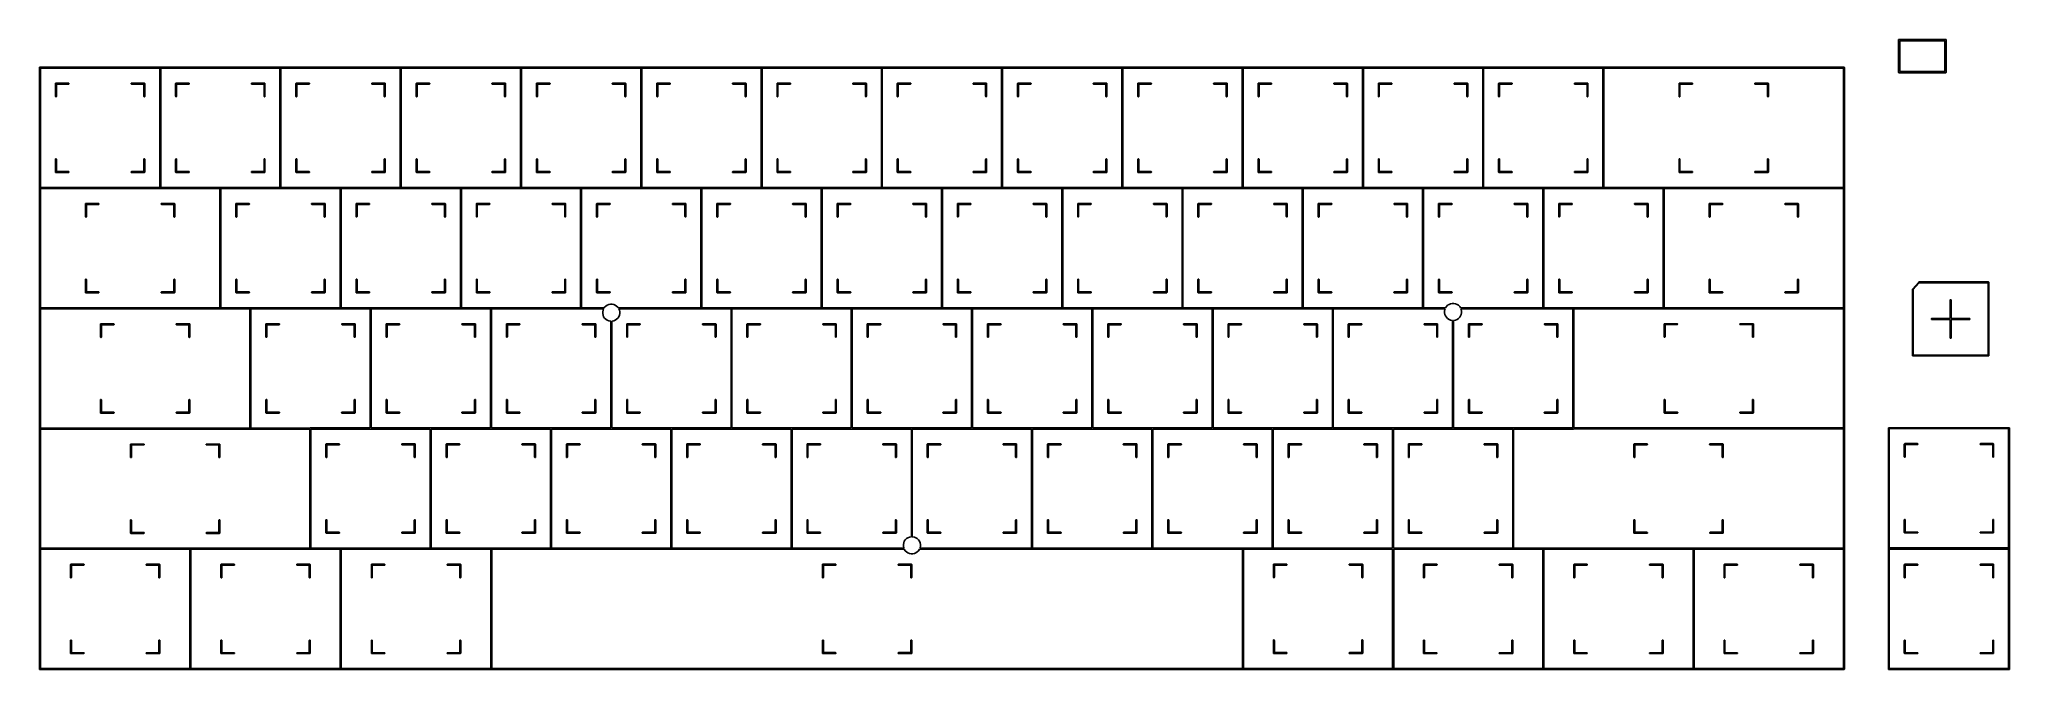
# Model space of a CAD drawing. Extents: x 20 to 332, y -115 to -16.
import ezdxf

# ---------------------------------------------------------------- set-up
doc = ezdxf.new("R2010")
doc.units = 0
doc.layers.add('BLACK', color=7, linetype='CONTINUOUS')

msp = doc.modelspace()

# ---------------------------------------------------------------- linework, layer by layer
at = {"layer": 'BLACK', "linetype": 'CONTINUOUS'}
for p, q in [((314.383, -15.621), (314.385, -15.6014)), ((314.385, -15.6014), (314.391, -15.5825)), ((314.391, -15.5825), (314.4, -15.5652)), ((314.4, -15.5652), (314.413, -15.5499)), ((314.413, -15.5499), (314.428, -15.5375)), ((314.428, -15.5375), (314.445, -15.5282)), ((314.445, -15.5282), (314.464, -15.5224)), ((314.464, -15.5224), (314.479, -15.521)), ((314.479, -15.521), (314.484, -15.5205)), ((314.484, -15.5205), (314.489, -15.521)), ((314.489, -15.521), (321.845, -15.521)), ((321.845, -15.521), (321.85, -15.5205)), ((321.85, -15.5205), (321.855, -15.521)), ((321.855, -15.521), (321.869, -15.5224)), ((321.869, -15.5224), (321.888, -15.5282)), ((321.888, -15.5282), (321.906, -15.5375)), ((321.906, -15.5375), (321.921, -15.5499)), ((321.921, -15.5499), (321.933, -15.5652)), ((321.933, -15.5652), (321.943, -15.5825)), ((321.943, -15.5825), (321.948, -15.6014)), ((321.948, -15.6014), (321.95, -15.621)), ((314.384, -15.6259), (314.383, -15.621)), ((314.384, -20.6961), (314.384, -15.6259)), ((314.584, -15.721), (314.584, -20.601)), ((321.75, -15.721), (314.584, -15.721)), ((321.75, -20.601), (321.75, -15.721)), ((321.95, -15.621), (321.95, -15.6259)), ((321.95, -15.6259), (321.95, -20.6961)), ((19.9271, -19.9967), (19.9286, -19.982)), ((19.9275, -20.0003), (19.9271, -19.9967)), ((19.9275, -39.0212), (19.9275, -20.0003)), ((19.9286, -19.982), (19.9329, -19.9678)), ((19.9329, -19.9678), (19.9398, -19.9548)), ((19.9398, -19.9548), (19.9492, -19.9434)), ((19.9492, -19.9434), (19.9606, -19.934)), ((19.9606, -19.934), (19.9737, -19.927)), ((19.9737, -19.927), (19.9878, -19.9227)), ((19.9878, -19.9227), (19.9988, -19.9217)), ((19.9988, -19.9217), (20.0025, -19.9213)), ((20.0025, -19.9213), (20.0062, -19.9217)), ((20.0062, -19.9217), (39.0488, -19.9217)), ((20.0775, -20.0717), (20.0775, -38.9717)), ((38.9775, -20.0717), (20.0775, -20.0717)), ((38.9775, -38.9717), (38.9775, -20.0717)), ((39.0488, -19.9217), (39.0525, -19.9213)), ((39.0525, -19.9213), (39.0562, -19.9217)), ((39.0562, -19.9217), (58.0988, -19.9217)), ((39.1275, -20.0717), (39.1275, -38.9717)), ((58.0275, -20.0717), (39.1275, -20.0717)), ((58.0275, -38.9717), (58.0275, -20.0717)), ((58.0988, -19.9217), (58.1025, -19.9213)), ((58.1025, -19.9213), (58.1062, -19.9217)), ((58.1062, -19.9217), (77.1488, -19.9217)), ((77.0775, -20.0717), (58.1775, -20.0717)), ((58.1775, -20.0717), (58.1775, -38.9717)), ((77.0775, -38.9717), (77.0775, -20.0717)), ((77.1488, -19.9217), (77.1525, -19.9213)), ((77.1525, -19.9213), (77.1562, -19.9217)), ((77.1562, -19.9217), (96.1988, -19.9217)), ((96.1275, -20.0717), (77.2275, -20.0717)), ((77.2275, -20.0717), (77.2275, -38.9717)), ((96.1275, -38.9717), (96.1275, -20.0717)), ((96.1988, -19.9217), (96.2025, -19.9213)), ((96.2025, -19.9213), (96.2062, -19.9217)), ((96.2062, -19.9217), (115.249, -19.9217)), ((115.177, -20.0717), (96.2775, -20.0717)), ((96.2775, -20.0717), (96.2775, -38.9717)), ((115.177, -38.9717), (115.177, -20.0717)), ((115.249, -19.9217), (115.252, -19.9213)), ((115.252, -19.9213), (115.256, -19.9217)), ((115.256, -19.9217), (134.299, -19.9217)), ((134.227, -20.0717), (115.328, -20.0717)), ((115.328, -20.0717), (115.328, -38.9717)), ((134.227, -38.9717), (134.227, -20.0717)), ((134.299, -19.9217), (134.302, -19.9213)), ((134.302, -19.9213), (134.306, -19.9217)), ((134.306, -19.9217), (153.349, -19.9217)), ((153.278, -20.0717), (134.377, -20.0717)), ((134.377, -20.0717), (134.377, -38.9717)), ((153.278, -38.9717), (153.278, -20.0717)), ((153.349, -19.9217), (153.352, -19.9213)), ((153.352, -19.9213), (153.356, -19.9217)), ((153.356, -19.9217), (172.399, -19.9217)), ((172.327, -20.0717), (153.427, -20.0717)), ((153.427, -20.0717), (153.427, -38.9717)), ((172.327, -38.9717), (172.327, -20.0717)), ((172.399, -19.9217), (172.403, -19.9213)), ((172.403, -19.9213), (172.406, -19.9217)), ((172.406, -19.9217), (191.449, -19.9217)), ((191.377, -20.0717), (172.477, -20.0717)), ((172.477, -20.0717), (172.477, -38.9717)), ((191.377, -38.9717), (191.377, -20.0717)), ((191.449, -19.9217), (191.452, -19.9213)), ((191.452, -19.9213), (191.456, -19.9217)), ((191.456, -19.9217), (210.499, -19.9217)), ((210.427, -20.0717), (191.528, -20.0717)), ((191.528, -20.0717), (191.528, -38.9717)), ((210.427, -38.9717), (210.427, -20.0717)), ((210.499, -19.9217), (210.502, -19.9213)), ((210.502, -19.9213), (210.506, -19.9217)), ((210.506, -19.9217), (229.549, -19.9217)), ((229.477, -20.0717), (210.577, -20.0717)), ((210.577, -20.0717), (210.577, -38.9717)), ((229.477, -38.9717), (229.477, -20.0717)), ((229.549, -19.9217), (229.552, -19.9213)), ((229.552, -19.9213), (229.556, -19.9217)), ((229.556, -19.9217), (248.599, -19.9217)), ((248.527, -20.0717), (229.627, -20.0717)), ((229.627, -20.0717), (229.627, -38.9717)), ((248.527, -38.9717), (248.527, -20.0717)), ((248.599, -19.9217), (248.602, -19.9213)), ((248.602, -19.9213), (248.606, -19.9217)), ((248.606, -19.9217), (267.649, -19.9217)), ((267.577, -20.0717), (248.677, -20.0717)), ((248.677, -20.0717), (248.677, -38.9717)), ((267.577, -38.9717), (267.577, -20.0717)), ((267.649, -19.9217), (267.652, -19.9213)), ((267.652, -19.9213), (267.656, -19.9217)), ((267.656, -19.9217), (305.749, -19.9217)), ((305.678, -20.0717), (267.727, -20.0717)), ((267.727, -20.0717), (267.727, -38.9717)), ((305.678, -38.9717), (305.678, -20.0717)), ((305.749, -19.9217), (305.752, -19.9213)), ((305.752, -19.9213), (305.756, -19.9217)), ((305.756, -19.9217), (305.767, -19.9227)), ((305.767, -19.9227), (305.781, -19.927)), ((305.781, -19.927), (305.794, -19.934)), ((305.794, -19.934), (305.806, -19.9434)), ((305.806, -19.9434), (305.815, -19.9548)), ((305.815, -19.9548), (305.822, -19.9678)), ((305.822, -19.9678), (305.826, -19.982)), ((305.826, -19.982), (305.828, -19.9967)), ((305.828, -19.9967), (305.827, -20.0003)), ((305.827, -20.0003), (305.827, -39.0288)), ((314.383, -20.701), (314.384, -20.6961)), ((314.385, -20.7206), (314.383, -20.701)), ((314.391, -20.7395), (314.385, -20.7206)), ((314.4, -20.7568), (314.391, -20.7395)), ((314.413, -20.7721), (314.4, -20.7568)), ((314.428, -20.7845), (314.413, -20.7721)), ((314.445, -20.7938), (314.428, -20.7845)), ((314.464, -20.7996), (314.445, -20.7938)), ((314.484, -20.8015), (314.464, -20.7996)), ((314.489, -20.801), (314.484, -20.8015)), ((321.845, -20.801), (314.489, -20.801)), ((314.584, -20.601), (321.75, -20.601)), ((321.85, -20.8015), (321.845, -20.801)), ((321.855, -20.801), (321.85, -20.8015)), ((321.869, -20.7996), (321.855, -20.801)), ((321.888, -20.7938), (321.869, -20.7996)), ((321.906, -20.7845), (321.888, -20.7938)), ((321.921, -20.7721), (321.906, -20.7845)), ((321.933, -20.7568), (321.921, -20.7721)), ((321.943, -20.7395), (321.933, -20.7568)), ((321.948, -20.7206), (321.943, -20.7395)), ((321.95, -20.701), (321.948, -20.7206)), ((321.95, -20.6961), (321.95, -20.701)), ((22.4521, -22.5217), (22.4536, -22.507)), ((22.4525, -22.5253), (22.4521, -22.5217)), ((22.4525, -24.5253), (22.4525, -22.5253)), ((22.4536, -24.5364), (22.4525, -24.5253)), ((22.4536, -22.507), (22.4579, -22.4928)), ((22.4579, -24.5505), (22.4536, -24.5364)), ((22.4579, -22.4928), (22.4648, -22.4798)), ((22.4648, -24.5635), (22.4579, -24.5505)), ((22.4648, -22.4798), (22.4742, -22.4684)), ((22.4742, -24.5749), (22.4648, -24.5635)), ((22.4742, -22.4684), (22.4856, -22.459)), ((22.4856, -24.5843), (22.4742, -24.5749)), ((22.4856, -22.459), (22.4987, -22.452)), ((22.4987, -24.5913), (22.4856, -24.5843)), ((22.4987, -22.452), (22.5128, -22.4477)), ((22.5128, -24.5956), (22.4987, -24.5913)), ((22.5128, -22.4477), (22.5238, -22.4467)), ((22.5275, -24.597), (22.5128, -24.5956)), ((22.5238, -22.4467), (22.5275, -22.4463)), ((22.5275, -22.4463), (22.5312, -22.4467)), ((22.5422, -24.5956), (22.5275, -24.597)), ((22.5312, -22.4467), (24.5312, -22.4467)), ((22.5563, -24.5913), (22.5422, -24.5956)), ((22.5694, -24.5843), (22.5563, -24.5913)), ((22.5808, -24.5749), (22.5694, -24.5843)), ((22.5902, -24.5635), (22.5808, -24.5749)), ((22.5971, -24.5505), (22.5902, -24.5635)), ((22.6014, -24.5364), (22.5971, -24.5505)), ((22.6025, -24.5253), (22.6014, -24.5364)), ((24.5312, -22.5967), (22.6025, -22.5967)), ((22.6025, -22.5967), (22.6025, -24.5253)), ((24.5312, -22.4467), (24.5422, -22.4477)), ((24.5422, -22.5956), (24.5312, -22.5967)), ((24.5422, -22.4477), (24.5563, -22.452)), ((24.5563, -22.5913), (24.5422, -22.5956)), ((24.5563, -22.452), (24.5694, -22.459)), ((24.5694, -22.5843), (24.5563, -22.5913)), ((24.5694, -22.459), (24.5808, -22.4684)), ((24.5808, -22.5749), (24.5694, -22.5843)), ((24.5808, -22.4684), (24.5902, -22.4798)), ((24.5902, -22.5635), (24.5808, -22.5749)), ((24.5902, -22.4798), (24.5971, -22.4928)), ((24.5971, -22.5505), (24.5902, -22.5635)), ((24.5971, -22.4928), (24.6014, -22.507)), ((24.6014, -22.5364), (24.5971, -22.5505)), ((24.6014, -22.507), (24.6029, -22.5217)), ((24.6029, -22.5217), (24.6014, -22.5364)), ((34.4521, -22.5217), (34.4536, -22.507)), ((34.4536, -22.5364), (34.4521, -22.5217)), ((34.4536, -22.507), (34.4579, -22.4928)), ((34.4579, -22.5505), (34.4536, -22.5364)), ((34.4579, -22.4928), (34.4648, -22.4798)), ((34.4648, -22.5635), (34.4579, -22.5505)), ((34.4648, -22.4798), (34.4742, -22.4684)), ((34.4742, -22.5749), (34.4648, -22.5635)), ((34.4742, -22.4684), (34.4856, -22.459)), ((34.4856, -22.5843), (34.4742, -22.5749)), ((34.4856, -22.459), (34.4987, -22.452)), ((34.4987, -22.5913), (34.4856, -22.5843)), ((34.4987, -22.452), (34.5128, -22.4477)), ((34.5128, -22.5956), (34.4987, -22.5913)), ((34.5128, -22.4477), (34.5238, -22.4467)), ((34.5238, -22.5967), (34.5128, -22.5956)), ((34.5238, -22.4467), (36.5238, -22.4467)), ((36.4525, -22.5967), (34.5238, -22.5967)), ((36.4525, -24.5253), (36.4525, -22.5967)), ((36.4536, -24.5364), (36.4525, -24.5253)), ((36.4579, -24.5505), (36.4536, -24.5364)), ((36.4648, -24.5635), (36.4579, -24.5505)), ((36.4742, -24.5749), (36.4648, -24.5635)), ((36.4856, -24.5843), (36.4742, -24.5749)), ((36.4987, -24.5913), (36.4856, -24.5843)), ((36.5128, -24.5956), (36.4987, -24.5913)), ((36.5275, -24.597), (36.5128, -24.5956)), ((36.5238, -22.4467), (36.5275, -22.4463)), ((36.5275, -22.4463), (36.5312, -22.4467)), ((36.5422, -24.5956), (36.5275, -24.597)), ((36.5312, -22.4467), (36.5422, -22.4477)), ((36.5422, -22.4477), (36.5563, -22.452)), ((36.5563, -24.5913), (36.5422, -24.5956)), ((36.5563, -22.452), (36.5694, -22.459)), ((36.5694, -24.5843), (36.5563, -24.5913)), ((36.5694, -22.459), (36.5808, -22.4684)), ((36.5808, -24.5749), (36.5694, -24.5843)), ((36.5808, -22.4684), (36.5902, -22.4798)), ((36.5902, -24.5635), (36.5808, -24.5749)), ((36.5902, -22.4798), (36.5971, -22.4928)), ((36.5971, -24.5505), (36.5902, -24.5635)), ((36.5971, -22.4928), (36.6014, -22.507)), ((36.6014, -24.5364), (36.5971, -24.5505)), ((36.6014, -22.507), (36.6029, -22.5217)), ((36.6025, -24.5253), (36.6014, -24.5364)), ((36.6029, -22.5217), (36.6025, -22.5253)), ((36.6025, -22.5253), (36.6025, -24.5253)), ((41.5021, -22.5217), (41.5036, -22.507)), ((41.5025, -22.5253), (41.5021, -22.5217)), ((41.5025, -24.5253), (41.5025, -22.5253)), ((41.5036, -24.5364), (41.5025, -24.5253)), ((41.5036, -22.507), (41.5079, -22.4928)), ((41.5079, -24.5505), (41.5036, -24.5364)), ((41.5079, -22.4928), (41.5148, -22.4798)), ((41.5148, -24.5635), (41.5079, -24.5505)), ((41.5148, -22.4798), (41.5242, -22.4684)), ((41.5242, -24.5749), (41.5148, -24.5635)), ((41.5242, -22.4684), (41.5356, -22.459)), ((41.5356, -24.5843), (41.5242, -24.5749)), ((41.5356, -22.459), (41.5487, -22.452)), ((41.5487, -24.5913), (41.5356, -24.5843)), ((41.5487, -22.452), (41.5628, -22.4477)), ((41.5628, -24.5956), (41.5487, -24.5913)), ((41.5628, -22.4477), (41.5738, -22.4467)), ((41.5775, -24.597), (41.5628, -24.5956)), ((41.5738, -22.4467), (41.5775, -22.4463)), ((41.5775, -22.4463), (41.5812, -22.4467)), ((41.5922, -24.5956), (41.5775, -24.597)), ((41.5812, -22.4467), (43.5812, -22.4467)), ((41.6063, -24.5913), (41.5922, -24.5956)), ((41.6194, -24.5843), (41.6063, -24.5913)), ((41.6308, -24.5749), (41.6194, -24.5843)), ((41.6402, -24.5635), (41.6308, -24.5749)), ((41.6471, -24.5505), (41.6402, -24.5635)), ((41.6514, -24.5364), (41.6471, -24.5505)), ((41.6525, -24.5253), (41.6514, -24.5364)), ((43.5812, -22.5967), (41.6525, -22.5967)), ((41.6525, -22.5967), (41.6525, -24.5253)), ((43.5812, -22.4467), (43.5922, -22.4477)), ((43.5922, -22.5956), (43.5812, -22.5967)), ((43.5922, -22.4477), (43.6063, -22.452)), ((43.6063, -22.5913), (43.5922, -22.5956)), ((43.6063, -22.452), (43.6194, -22.459)), ((43.6194, -22.5843), (43.6063, -22.5913)), ((43.6194, -22.459), (43.6308, -22.4684)), ((43.6308, -22.5749), (43.6194, -22.5843)), ((43.6308, -22.4684), (43.6402, -22.4798)), ((43.6402, -22.5635), (43.6308, -22.5749)), ((43.6402, -22.4798), (43.6471, -22.4928)), ((43.6471, -22.5505), (43.6402, -22.5635)), ((43.6471, -22.4928), (43.6514, -22.507)), ((43.6514, -22.5364), (43.6471, -22.5505)), ((43.6514, -22.507), (43.6529, -22.5217)), ((43.6529, -22.5217), (43.6514, -22.5364)), ((53.5021, -22.5217), (53.5036, -22.507)), ((53.5036, -22.5364), (53.5021, -22.5217)), ((53.5036, -22.507), (53.5079, -22.4928)), ((53.5079, -22.5505), (53.5036, -22.5364)), ((53.5079, -22.4928), (53.5148, -22.4798)), ((53.5148, -22.5635), (53.5079, -22.5505)), ((53.5148, -22.4798), (53.5242, -22.4684)), ((53.5242, -22.5749), (53.5148, -22.5635)), ((53.5242, -22.4684), (53.5356, -22.459)), ((53.5356, -22.5843), (53.5242, -22.5749)), ((53.5356, -22.459), (53.5487, -22.452)), ((53.5487, -22.5913), (53.5356, -22.5843)), ((53.5487, -22.452), (53.5628, -22.4477)), ((53.5628, -22.5956), (53.5487, -22.5913)), ((53.5628, -22.4477), (53.5738, -22.4467)), ((53.5738, -22.5967), (53.5628, -22.5956)), ((53.5738, -22.4467), (55.5738, -22.4467)), ((55.5025, -22.5967), (53.5738, -22.5967)), ((55.5025, -24.5253), (55.5025, -22.5967)), ((55.5036, -24.5364), (55.5025, -24.5253)), ((55.5079, -24.5505), (55.5036, -24.5364)), ((55.5148, -24.5635), (55.5079, -24.5505)), ((55.5242, -24.5749), (55.5148, -24.5635)), ((55.5356, -24.5843), (55.5242, -24.5749)), ((55.5487, -24.5913), (55.5356, -24.5843)), ((55.5628, -24.5956), (55.5487, -24.5913)), ((55.5775, -24.597), (55.5628, -24.5956)), ((55.5738, -22.4467), (55.5775, -22.4463)), ((55.5775, -22.4463), (55.5812, -22.4467)), ((55.5922, -24.5956), (55.5775, -24.597)), ((55.5812, -22.4467), (55.5922, -22.4477)), ((55.5922, -22.4477), (55.6063, -22.452)), ((55.6063, -24.5913), (55.5922, -24.5956)), ((55.6063, -22.452), (55.6194, -22.459)), ((55.6194, -24.5843), (55.6063, -24.5913)), ((55.6194, -22.459), (55.6308, -22.4684)), ((55.6308, -24.5749), (55.6194, -24.5843)), ((55.6308, -22.4684), (55.6402, -22.4798)), ((55.6402, -24.5635), (55.6308, -24.5749)), ((55.6402, -22.4798), (55.6471, -22.4928)), ((55.6471, -24.5505), (55.6402, -24.5635)), ((55.6471, -22.4928), (55.6514, -22.507)), ((55.6514, -24.5364), (55.6471, -24.5505)), ((55.6514, -22.507), (55.6529, -22.5217)), ((55.6525, -24.5253), (55.6514, -24.5364)), ((55.6529, -22.5217), (55.6525, -22.5253)), ((55.6525, -22.5253), (55.6525, -24.5253)), ((60.5521, -22.5217), (60.5536, -22.507)), ((60.5525, -22.5253), (60.5521, -22.5217)), ((60.5525, -24.5253), (60.5525, -22.5253)), ((60.5536, -24.5364), (60.5525, -24.5253)), ((60.5536, -22.507), (60.5579, -22.4928)), ((60.5579, -24.5505), (60.5536, -24.5364)), ((60.5579, -22.4928), (60.5648, -22.4798)), ((60.5648, -24.5635), (60.5579, -24.5505)), ((60.5648, -22.4798), (60.5742, -22.4684)), ((60.5742, -24.5749), (60.5648, -24.5635)), ((60.5742, -22.4684), (60.5856, -22.459)), ((60.5856, -24.5843), (60.5742, -24.5749)), ((60.5856, -22.459), (60.5987, -22.452)), ((60.5987, -24.5913), (60.5856, -24.5843)), ((60.5987, -22.452), (60.6128, -22.4477)), ((60.6128, -24.5956), (60.5987, -24.5913)), ((60.6128, -22.4477), (60.6238, -22.4467)), ((60.6275, -24.597), (60.6128, -24.5956)), ((60.6238, -22.4467), (60.6275, -22.4463)), ((60.6275, -22.4463), (60.6312, -22.4467)), ((60.6422, -24.5956), (60.6275, -24.597)), ((60.6312, -22.4467), (62.6312, -22.4467)), ((60.6563, -24.5913), (60.6422, -24.5956)), ((60.6694, -24.5843), (60.6563, -24.5913)), ((60.6808, -24.5749), (60.6694, -24.5843)), ((60.6902, -24.5635), (60.6808, -24.5749)), ((60.6971, -24.5505), (60.6902, -24.5635)), ((60.7014, -24.5364), (60.6971, -24.5505)), ((60.7025, -24.5253), (60.7014, -24.5364)), ((62.6312, -22.5967), (60.7025, -22.5967)), ((60.7025, -22.5967), (60.7025, -24.5253)), ((62.6312, -22.4467), (62.6422, -22.4477)), ((62.6422, -22.5956), (62.6312, -22.5967)), ((62.6422, -22.4477), (62.6563, -22.452)), ((62.6563, -22.5913), (62.6422, -22.5956)), ((62.6563, -22.452), (62.6694, -22.459)), ((62.6694, -22.5843), (62.6563, -22.5913)), ((62.6694, -22.459), (62.6808, -22.4684)), ((62.6808, -22.5749), (62.6694, -22.5843)), ((62.6808, -22.4684), (62.6902, -22.4798)), ((62.6902, -22.5635), (62.6808, -22.5749)), ((62.6902, -22.4798), (62.6971, -22.4928)), ((62.6971, -22.5505), (62.6902, -22.5635)), ((62.6971, -22.4928), (62.7014, -22.507)), ((62.7014, -22.5364), (62.6971, -22.5505)), ((62.7014, -22.507), (62.7029, -22.5217)), ((62.7029, -22.5217), (62.7014, -22.5364)), ((72.5521, -22.5217), (72.5536, -22.507)), ((72.5536, -22.5364), (72.5521, -22.5217)), ((72.5536, -22.507), (72.5579, -22.4928)), ((72.5579, -22.5505), (72.5536, -22.5364)), ((72.5579, -22.4928), (72.5648, -22.4798)), ((72.5648, -22.5635), (72.5579, -22.5505)), ((72.5648, -22.4798), (72.5742, -22.4684)), ((72.5742, -22.5749), (72.5648, -22.5635)), ((72.5742, -22.4684), (72.5856, -22.459)), ((72.5856, -22.5843), (72.5742, -22.5749)), ((72.5856, -22.459), (72.5987, -22.452)), ((72.5987, -22.5913), (72.5856, -22.5843)), ((72.5987, -22.452), (72.6128, -22.4477)), ((72.6128, -22.5956), (72.5987, -22.5913)), ((72.6128, -22.4477), (72.6238, -22.4467)), ((72.6238, -22.5967), (72.6128, -22.5956)), ((72.6238, -22.4467), (74.6238, -22.4467)), ((74.5525, -22.5967), (72.6238, -22.5967)), ((74.5525, -24.5253), (74.5525, -22.5967)), ((74.5536, -24.5364), (74.5525, -24.5253)), ((74.5579, -24.5505), (74.5536, -24.5364)), ((74.5648, -24.5635), (74.5579, -24.5505)), ((74.5742, -24.5749), (74.5648, -24.5635)), ((74.5856, -24.5843), (74.5742, -24.5749)), ((74.5987, -24.5913), (74.5856, -24.5843)), ((74.6128, -24.5956), (74.5987, -24.5913)), ((74.6275, -24.597), (74.6128, -24.5956)), ((74.6238, -22.4467), (74.6275, -22.4463)), ((74.6275, -22.4463), (74.6312, -22.4467)), ((74.6422, -24.5956), (74.6275, -24.597)), ((74.6312, -22.4467), (74.6422, -22.4477)), ((74.6422, -22.4477), (74.6563, -22.452)), ((74.6563, -24.5913), (74.6422, -24.5956)), ((74.6563, -22.452), (74.6694, -22.459)), ((74.6694, -24.5843), (74.6563, -24.5913)), ((74.6694, -22.459), (74.6808, -22.4684)), ((74.6808, -24.5749), (74.6694, -24.5843)), ((74.6808, -22.4684), (74.6902, -22.4798)), ((74.6902, -24.5635), (74.6808, -24.5749)), ((74.6902, -22.4798), (74.6971, -22.4928)), ((74.6971, -24.5505), (74.6902, -24.5635)), ((74.6971, -22.4928), (74.7014, -22.507)), ((74.7014, -24.5364), (74.6971, -24.5505)), ((74.7014, -22.507), (74.7029, -22.5217)), ((74.7025, -24.5253), (74.7014, -24.5364)), ((74.7029, -22.5217), (74.7025, -22.5253)), ((74.7025, -22.5253), (74.7025, -24.5253)), ((79.6021, -22.5217), (79.6036, -22.507)), ((79.6025, -22.5253), (79.6021, -22.5217)), ((79.6025, -24.5253), (79.6025, -22.5253)), ((79.6036, -24.5364), (79.6025, -24.5253)), ((79.6036, -22.507), (79.6079, -22.4928)), ((79.6079, -24.5505), (79.6036, -24.5364)), ((79.6079, -22.4928), (79.6148, -22.4798)), ((79.6148, -24.5635), (79.6079, -24.5505)), ((79.6148, -22.4798), (79.6242, -22.4684)), ((79.6242, -24.5749), (79.6148, -24.5635)), ((79.6242, -22.4684), (79.6356, -22.459)), ((79.6356, -24.5843), (79.6242, -24.5749)), ((79.6356, -22.459), (79.6487, -22.452)), ((79.6487, -24.5913), (79.6356, -24.5843)), ((79.6487, -22.452), (79.6628, -22.4477)), ((79.6628, -24.5956), (79.6487, -24.5913)), ((79.6628, -22.4477), (79.6738, -22.4467)), ((79.6775, -24.597), (79.6628, -24.5956)), ((79.6738, -22.4467), (79.6775, -22.4463)), ((79.6775, -22.4463), (79.6812, -22.4467)), ((79.6922, -24.5956), (79.6775, -24.597)), ((79.6812, -22.4467), (81.6812, -22.4467)), ((79.7063, -24.5913), (79.6922, -24.5956)), ((79.7194, -24.5843), (79.7063, -24.5913)), ((79.7308, -24.5749), (79.7194, -24.5843)), ((79.7402, -24.5635), (79.7308, -24.5749)), ((79.7471, -24.5505), (79.7402, -24.5635)), ((79.7514, -24.5364), (79.7471, -24.5505)), ((79.7525, -24.5253), (79.7514, -24.5364)), ((81.6812, -22.5967), (79.7525, -22.5967)), ((79.7525, -22.5967), (79.7525, -24.5253)), ((81.6812, -22.4467), (81.6922, -22.4477)), ((81.6922, -22.5956), (81.6812, -22.5967)), ((81.6922, -22.4477), (81.7063, -22.452)), ((81.7063, -22.5913), (81.6922, -22.5956)), ((81.7063, -22.452), (81.7194, -22.459)), ((81.7194, -22.5843), (81.7063, -22.5913)), ((81.7194, -22.459), (81.7308, -22.4684)), ((81.7308, -22.5749), (81.7194, -22.5843)), ((81.7308, -22.4684), (81.7402, -22.4798)), ((81.7402, -22.5635), (81.7308, -22.5749)), ((81.7402, -22.4798), (81.7471, -22.4928)), ((81.7471, -22.5505), (81.7402, -22.5635)), ((81.7471, -22.4928), (81.7514, -22.507)), ((81.7514, -22.5364), (81.7471, -22.5505)), ((81.7514, -22.507), (81.7529, -22.5217)), ((81.7529, -22.5217), (81.7514, -22.5364)), ((91.6021, -22.5217), (91.6036, -22.507)), ((91.6036, -22.5364), (91.6021, -22.5217)), ((91.6036, -22.507), (91.6079, -22.4928)), ((91.6079, -22.5505), (91.6036, -22.5364)), ((91.6079, -22.4928), (91.6148, -22.4798)), ((91.6148, -22.5635), (91.6079, -22.5505)), ((91.6148, -22.4798), (91.6242, -22.4684)), ((91.6242, -22.5749), (91.6148, -22.5635)), ((91.6242, -22.4684), (91.6356, -22.459)), ((91.6356, -22.5843), (91.6242, -22.5749)), ((91.6356, -22.459), (91.6487, -22.452)), ((91.6487, -22.5913), (91.6356, -22.5843)), ((91.6487, -22.452), (91.6628, -22.4477)), ((91.6628, -22.5956), (91.6487, -22.5913)), ((91.6628, -22.4477), (91.6738, -22.4467)), ((91.6738, -22.5967), (91.6628, -22.5956)), ((91.6738, -22.4467), (93.6738, -22.4467)), ((93.6025, -22.5967), (91.6738, -22.5967)), ((93.6025, -24.5253), (93.6025, -22.5967)), ((93.6036, -24.5364), (93.6025, -24.5253)), ((93.6079, -24.5505), (93.6036, -24.5364)), ((93.6148, -24.5635), (93.6079, -24.5505)), ((93.6242, -24.5749), (93.6148, -24.5635)), ((93.6356, -24.5843), (93.6242, -24.5749)), ((93.6487, -24.5913), (93.6356, -24.5843)), ((93.6628, -24.5956), (93.6487, -24.5913)), ((93.6775, -24.597), (93.6628, -24.5956)), ((93.6738, -22.4467), (93.6775, -22.4463)), ((93.6775, -22.4463), (93.6812, -22.4467)), ((93.6922, -24.5956), (93.6775, -24.597)), ((93.6812, -22.4467), (93.6922, -22.4477)), ((93.6922, -22.4477), (93.7063, -22.452)), ((93.7063, -24.5913), (93.6922, -24.5956)), ((93.7063, -22.452), (93.7194, -22.459)), ((93.7194, -24.5843), (93.7063, -24.5913)), ((93.7194, -22.459), (93.7308, -22.4684)), ((93.7308, -24.5749), (93.7194, -24.5843)), ((93.7308, -22.4684), (93.7402, -22.4798)), ((93.7402, -24.5635), (93.7308, -24.5749)), ((93.7402, -22.4798), (93.7471, -22.4928)), ((93.7471, -24.5505), (93.7402, -24.5635)), ((93.7471, -22.4928), (93.7514, -22.507)), ((93.7514, -24.5364), (93.7471, -24.5505)), ((93.7514, -22.507), (93.7529, -22.5217)), ((93.7525, -24.5253), (93.7514, -24.5364)), ((93.7529, -22.5217), (93.7525, -22.5253)), ((93.7525, -22.5253), (93.7525, -24.5253)), ((98.6521, -22.5217), (98.6536, -22.507)), ((98.6525, -22.5253), (98.6521, -22.5217)), ((98.6525, -24.5253), (98.6525, -22.5253)), ((98.6536, -24.5364), (98.6525, -24.5253)), ((98.6536, -22.507), (98.6579, -22.4928)), ((98.6579, -24.5505), (98.6536, -24.5364)), ((98.6579, -22.4928), (98.6648, -22.4798)), ((98.6648, -24.5635), (98.6579, -24.5505)), ((98.6648, -22.4798), (98.6742, -22.4684)), ((98.6742, -24.5749), (98.6648, -24.5635)), ((98.6742, -22.4684), (98.6856, -22.459)), ((98.6856, -24.5843), (98.6742, -24.5749)), ((98.6856, -22.459), (98.6987, -22.452)), ((98.6987, -24.5913), (98.6856, -24.5843)), ((98.6987, -22.452), (98.7128, -22.4477)), ((98.7128, -24.5956), (98.6987, -24.5913)), ((98.7128, -22.4477), (98.7238, -22.4467)), ((98.7275, -24.597), (98.7128, -24.5956)), ((98.7238, -22.4467), (98.7275, -22.4463)), ((98.7275, -22.4463), (98.7312, -22.4467)), ((98.7422, -24.5956), (98.7275, -24.597)), ((98.7312, -22.4467), (100.731, -22.4467)), ((98.7563, -24.5913), (98.7422, -24.5956)), ((98.7694, -24.5843), (98.7563, -24.5913)), ((98.7808, -24.5749), (98.7694, -24.5843)), ((98.7902, -24.5635), (98.7808, -24.5749)), ((98.7971, -24.5505), (98.7902, -24.5635)), ((98.8014, -24.5364), (98.7971, -24.5505)), ((98.8025, -24.5253), (98.8014, -24.5364)), ((100.731, -22.5967), (98.8025, -22.5967)), ((98.8025, -22.5967), (98.8025, -24.5253)), ((100.731, -22.4467), (100.742, -22.4477)), ((100.742, -22.5956), (100.731, -22.5967)), ((100.742, -22.4477), (100.756, -22.452)), ((100.756, -22.5913), (100.742, -22.5956)), ((100.756, -22.452), (100.769, -22.459)), ((100.769, -22.5843), (100.756, -22.5913)), ((100.769, -22.459), (100.781, -22.4684)), ((100.781, -22.5749), (100.769, -22.5843)), ((100.781, -22.4684), (100.79, -22.4798)), ((100.79, -22.5635), (100.781, -22.5749)), ((100.79, -22.4798), (100.797, -22.4928)), ((100.797, -22.5505), (100.79, -22.5635)), ((100.797, -22.4928), (100.801, -22.507)), ((100.801, -22.5364), (100.797, -22.5505)), ((100.801, -22.507), (100.803, -22.5217)), ((100.803, -22.5217), (100.801, -22.5364)), ((110.652, -22.5217), (110.654, -22.507)), ((110.654, -22.5364), (110.652, -22.5217)), ((110.654, -22.507), (110.658, -22.4928)), ((110.658, -22.5505), (110.654, -22.5364)), ((110.658, -22.4928), (110.665, -22.4798)), ((110.665, -22.5635), (110.658, -22.5505)), ((110.665, -22.4798), (110.674, -22.4684)), ((110.674, -22.5749), (110.665, -22.5635)), ((110.674, -22.4684), (110.686, -22.459)), ((110.686, -22.5843), (110.674, -22.5749)), ((110.686, -22.459), (110.699, -22.452)), ((110.699, -22.5913), (110.686, -22.5843)), ((110.699, -22.452), (110.713, -22.4477)), ((110.713, -22.5956), (110.699, -22.5913)), ((110.713, -22.4477), (110.724, -22.4467)), ((110.724, -22.5967), (110.713, -22.5956)), ((110.724, -22.4467), (112.724, -22.4467)), ((112.652, -22.5967), (110.724, -22.5967)), ((112.653, -24.5253), (112.652, -22.5967)), ((112.654, -24.5364), (112.653, -24.5253)), ((112.658, -24.5505), (112.654, -24.5364)), ((112.665, -24.5635), (112.658, -24.5505)), ((112.674, -24.5749), (112.665, -24.5635)), ((112.686, -24.5843), (112.674, -24.5749)), ((112.699, -24.5913), (112.686, -24.5843)), ((112.713, -24.5956), (112.699, -24.5913)), ((112.727, -24.597), (112.713, -24.5956)), ((112.724, -22.4467), (112.727, -22.4463)), ((112.727, -22.4463), (112.731, -22.4467)), ((112.742, -24.5956), (112.727, -24.597)), ((112.731, -22.4467), (112.742, -22.4477)), ((112.742, -22.4477), (112.756, -22.452)), ((112.756, -24.5913), (112.742, -24.5956)), ((112.756, -22.452), (112.769, -22.459)), ((112.769, -24.5843), (112.756, -24.5913)), ((112.769, -22.459), (112.781, -22.4684)), ((112.781, -24.5749), (112.769, -24.5843)), ((112.781, -22.4684), (112.79, -22.4798)), ((112.79, -24.5635), (112.781, -24.5749)), ((112.79, -22.4798), (112.797, -22.4928)), ((112.797, -24.5505), (112.79, -24.5635)), ((112.797, -22.4928), (112.801, -22.507)), ((112.801, -24.5364), (112.797, -24.5505)), ((112.801, -22.507), (112.803, -22.5217)), ((112.802, -24.5253), (112.801, -24.5364)), ((112.803, -22.5217), (112.802, -22.5253)), ((112.802, -22.5253), (112.802, -24.5253)), ((117.702, -22.5217), (117.704, -22.507)), ((117.703, -22.5253), (117.702, -22.5217)), ((117.703, -24.5253), (117.703, -22.5253)), ((117.704, -24.5364), (117.703, -24.5253)), ((117.704, -22.507), (117.708, -22.4928)), ((117.708, -24.5505), (117.704, -24.5364)), ((117.708, -22.4928), (117.715, -22.4798)), ((117.715, -24.5635), (117.708, -24.5505)), ((117.715, -22.4798), (117.724, -22.4684)), ((117.724, -24.5749), (117.715, -24.5635)), ((117.724, -22.4684), (117.736, -22.459)), ((117.736, -24.5843), (117.724, -24.5749)), ((117.736, -22.459), (117.749, -22.452)), ((117.749, -24.5913), (117.736, -24.5843)), ((117.749, -22.452), (117.763, -22.4477)), ((117.763, -24.5956), (117.749, -24.5913)), ((117.763, -22.4477), (117.774, -22.4467)), ((117.777, -24.597), (117.763, -24.5956)), ((117.774, -22.4467), (117.777, -22.4463)), ((117.777, -22.4463), (117.781, -22.4467)), ((117.792, -24.5956), (117.777, -24.597)), ((117.781, -22.4467), (119.781, -22.4467)), ((117.806, -24.5913), (117.792, -24.5956)), ((117.819, -24.5843), (117.806, -24.5913)), ((117.831, -24.5749), (117.819, -24.5843)), ((117.84, -24.5635), (117.831, -24.5749)), ((117.847, -24.5505), (117.84, -24.5635)), ((117.851, -24.5364), (117.847, -24.5505)), ((117.852, -24.5253), (117.851, -24.5364)), ((119.781, -22.5967), (117.852, -22.5967)), ((117.852, -22.5967), (117.852, -24.5253)), ((119.781, -22.4467), (119.792, -22.4477)), ((119.792, -22.5956), (119.781, -22.5967)), ((119.792, -22.4477), (119.806, -22.452)), ((119.806, -22.5913), (119.792, -22.5956)), ((119.806, -22.452), (119.819, -22.459)), ((119.819, -22.5843), (119.806, -22.5913)), ((119.819, -22.459), (119.831, -22.4684)), ((119.831, -22.5749), (119.819, -22.5843)), ((119.831, -22.4684), (119.84, -22.4798)), ((119.84, -22.5635), (119.831, -22.5749)), ((119.84, -22.4798), (119.847, -22.4928)), ((119.847, -22.5505), (119.84, -22.5635)), ((119.847, -22.4928), (119.851, -22.507)), ((119.851, -22.5364), (119.847, -22.5505)), ((119.851, -22.507), (119.853, -22.5217)), ((119.853, -22.5217), (119.851, -22.5364)), ((129.702, -22.5217), (129.704, -22.507)), ((129.704, -22.5364), (129.702, -22.5217)), ((129.704, -22.507), (129.708, -22.4928)), ((129.708, -22.5505), (129.704, -22.5364)), ((129.708, -22.4928), (129.715, -22.4798)), ((129.715, -22.5635), (129.708, -22.5505)), ((129.715, -22.4798), (129.724, -22.4684)), ((129.724, -22.5749), (129.715, -22.5635)), ((129.724, -22.4684), (129.736, -22.459)), ((129.736, -22.5843), (129.724, -22.5749)), ((129.736, -22.459), (129.749, -22.452)), ((129.749, -22.5913), (129.736, -22.5843)), ((129.749, -22.452), (129.763, -22.4477)), ((129.763, -22.5956), (129.749, -22.5913)), ((129.763, -22.4477), (129.774, -22.4467)), ((129.774, -22.5967), (129.763, -22.5956)), ((129.774, -22.4467), (131.774, -22.4467)), ((131.702, -22.5967), (129.774, -22.5967)), ((131.703, -24.5253), (131.702, -22.5967)), ((131.704, -24.5364), (131.703, -24.5253)), ((131.708, -24.5505), (131.704, -24.5364)), ((131.715, -24.5635), (131.708, -24.5505)), ((131.724, -24.5749), (131.715, -24.5635)), ((131.736, -24.5843), (131.724, -24.5749)), ((131.749, -24.5913), (131.736, -24.5843)), ((131.763, -24.5956), (131.749, -24.5913)), ((131.778, -24.597), (131.763, -24.5956)), ((131.774, -22.4467), (131.778, -22.4463)), ((131.778, -22.4463), (131.781, -22.4467)), ((131.792, -24.5956), (131.778, -24.597)), ((131.781, -22.4467), (131.792, -22.4477)), ((131.792, -22.4477), (131.806, -22.452)), ((131.806, -24.5913), (131.792, -24.5956)), ((131.806, -22.452), (131.819, -22.459)), ((131.819, -24.5843), (131.806, -24.5913)), ((131.819, -22.459), (131.831, -22.4684)), ((131.831, -24.5749), (131.819, -24.5843)), ((131.831, -22.4684), (131.84, -22.4798)), ((131.84, -24.5635), (131.831, -24.5749)), ((131.84, -22.4798), (131.847, -22.4928)), ((131.847, -24.5505), (131.84, -24.5635)), ((131.847, -22.4928), (131.851, -22.507)), ((131.851, -24.5364), (131.847, -24.5505)), ((131.851, -22.507), (131.853, -22.5217)), ((131.852, -24.5253), (131.851, -24.5364)), ((131.853, -22.5217), (131.852, -22.5253)), ((131.852, -22.5253), (131.852, -24.5253)), ((136.752, -22.5217), (136.754, -22.507)), ((136.752, -22.5253), (136.752, -22.5217)), ((136.753, -24.5253), (136.752, -22.5253)), ((136.754, -24.5364), (136.753, -24.5253)), ((136.754, -22.507), (136.758, -22.4928)), ((136.758, -24.5505), (136.754, -24.5364)), ((136.758, -22.4928), (136.765, -22.4798)), ((136.765, -24.5635), (136.758, -24.5505)), ((136.765, -22.4798), (136.774, -22.4684)), ((136.774, -24.5749), (136.765, -24.5635)), ((136.774, -22.4684), (136.786, -22.459)), ((136.786, -24.5843), (136.774, -24.5749)), ((136.786, -22.459), (136.799, -22.452)), ((136.799, -24.5913), (136.786, -24.5843)), ((136.799, -22.452), (136.813, -22.4477)), ((136.813, -24.5956), (136.799, -24.5913)), ((136.813, -22.4477), (136.824, -22.4467)), ((136.827, -24.597), (136.813, -24.5956)), ((136.824, -22.4467), (136.827, -22.4463)), ((136.827, -22.4463), (136.831, -22.4467)), ((136.842, -24.5956), (136.827, -24.597)), ((136.831, -22.4467), (138.831, -22.4467)), ((136.856, -24.5913), (136.842, -24.5956)), ((136.869, -24.5843), (136.856, -24.5913)), ((136.881, -24.5749), (136.869, -24.5843)), ((136.89, -24.5635), (136.881, -24.5749)), ((136.897, -24.5505), (136.89, -24.5635)), ((136.901, -24.5364), (136.897, -24.5505)), ((136.903, -24.5253), (136.901, -24.5364)), ((138.831, -22.5967), (136.903, -22.5967)), ((136.903, -22.5967), (136.903, -24.5253)), ((138.831, -22.4467), (138.842, -22.4477)), ((138.842, -22.5956), (138.831, -22.5967)), ((138.842, -22.4477), (138.856, -22.452)), ((138.856, -22.5913), (138.842, -22.5956)), ((138.856, -22.452), (138.869, -22.459)), ((138.869, -22.5843), (138.856, -22.5913)), ((138.869, -22.459), (138.881, -22.4684)), ((138.881, -22.5749), (138.869, -22.5843)), ((138.881, -22.4684), (138.89, -22.4798)), ((138.89, -22.5635), (138.881, -22.5749)), ((138.89, -22.4798), (138.897, -22.4928)), ((138.897, -22.5505), (138.89, -22.5635)), ((138.897, -22.4928), (138.901, -22.507)), ((138.901, -22.5364), (138.897, -22.5505)), ((138.901, -22.507), (138.903, -22.5217)), ((138.903, -22.5217), (138.901, -22.5364)), ((148.752, -22.5217), (148.754, -22.507)), ((148.754, -22.5364), (148.752, -22.5217)), ((148.754, -22.507), (148.758, -22.4928)), ((148.758, -22.5505), (148.754, -22.5364)), ((148.758, -22.4928), (148.765, -22.4798)), ((148.765, -22.5635), (148.758, -22.5505)), ((148.765, -22.4798), (148.774, -22.4684)), ((148.774, -22.5749), (148.765, -22.5635)), ((148.774, -22.4684), (148.786, -22.459)), ((148.786, -22.5843), (148.774, -22.5749)), ((148.786, -22.459), (148.799, -22.452)), ((148.799, -22.5913), (148.786, -22.5843)), ((148.799, -22.452), (148.813, -22.4477)), ((148.813, -22.5956), (148.799, -22.5913)), ((148.813, -22.4477), (148.824, -22.4467)), ((148.824, -22.5967), (148.813, -22.5956)), ((148.824, -22.4467), (150.824, -22.4467)), ((150.752, -22.5967), (148.824, -22.5967)), ((150.753, -24.5253), (150.752, -22.5967)), ((150.754, -24.5364), (150.753, -24.5253)), ((150.758, -24.5505), (150.754, -24.5364)), ((150.765, -24.5635), (150.758, -24.5505)), ((150.774, -24.5749), (150.765, -24.5635)), ((150.786, -24.5843), (150.774, -24.5749)), ((150.799, -24.5913), (150.786, -24.5843)), ((150.813, -24.5956), (150.799, -24.5913)), ((150.827, -24.597), (150.813, -24.5956)), ((150.824, -22.4467), (150.827, -22.4463)), ((150.827, -22.4463), (150.831, -22.4467)), ((150.842, -24.5956), (150.827, -24.597)), ((150.831, -22.4467), (150.842, -22.4477)), ((150.842, -22.4477), (150.856, -22.452)), ((150.856, -24.5913), (150.842, -24.5956)), ((150.856, -22.452), (150.869, -22.459)), ((150.869, -24.5843), (150.856, -24.5913)), ((150.869, -22.459), (150.881, -22.4684)), ((150.881, -24.5749), (150.869, -24.5843)), ((150.881, -22.4684), (150.89, -22.4798)), ((150.89, -24.5635), (150.881, -24.5749)), ((150.89, -22.4798), (150.897, -22.4928)), ((150.897, -24.5505), (150.89, -24.5635)), ((150.897, -22.4928), (150.901, -22.507)), ((150.901, -24.5364), (150.897, -24.5505)), ((150.901, -22.507), (150.903, -22.5217)), ((150.903, -24.5253), (150.901, -24.5364)), ((150.903, -22.5217), (150.903, -22.5253)), ((150.903, -22.5253), (150.903, -24.5253)), ((155.802, -22.5217), (155.804, -22.507)), ((155.802, -22.5253), (155.802, -22.5217)), ((155.803, -24.5253), (155.802, -22.5253)), ((155.804, -24.5364), (155.803, -24.5253)), ((155.804, -22.507), (155.808, -22.4928)), ((155.808, -24.5505), (155.804, -24.5364)), ((155.808, -22.4928), (155.815, -22.4798)), ((155.815, -24.5635), (155.808, -24.5505)), ((155.815, -22.4798), (155.824, -22.4684)), ((155.824, -24.5749), (155.815, -24.5635)), ((155.824, -22.4684), (155.836, -22.459)), ((155.836, -24.5843), (155.824, -24.5749)), ((155.836, -22.459), (155.849, -22.452)), ((155.849, -24.5913), (155.836, -24.5843)), ((155.849, -22.452), (155.863, -22.4477)), ((155.863, -24.5956), (155.849, -24.5913)), ((155.863, -22.4477), (155.874, -22.4467)), ((155.877, -24.597), (155.863, -24.5956)), ((155.874, -22.4467), (155.877, -22.4463)), ((155.877, -22.4463), (155.881, -22.4467)), ((155.892, -24.5956), (155.877, -24.597)), ((155.881, -22.4467), (157.881, -22.4467)), ((155.906, -24.5913), (155.892, -24.5956)), ((155.919, -24.5843), (155.906, -24.5913)), ((155.931, -24.5749), (155.919, -24.5843)), ((155.94, -24.5635), (155.931, -24.5749)), ((155.947, -24.5505), (155.94, -24.5635)), ((155.951, -24.5364), (155.947, -24.5505)), ((155.952, -24.5253), (155.951, -24.5364)), ((157.881, -22.5967), (155.952, -22.5967)), ((155.952, -22.5967), (155.952, -24.5253)), ((157.881, -22.4467), (157.892, -22.4477)), ((157.892, -22.5956), (157.881, -22.5967)), ((157.892, -22.4477), (157.906, -22.452)), ((157.906, -22.5913), (157.892, -22.5956)), ((157.906, -22.452), (157.919, -22.459)), ((157.919, -22.5843), (157.906, -22.5913)), ((157.919, -22.459), (157.931, -22.4684)), ((157.931, -22.5749), (157.919, -22.5843)), ((157.931, -22.4684), (157.94, -22.4798)), ((157.94, -22.5635), (157.931, -22.5749)), ((157.94, -22.4798), (157.947, -22.4928)), ((157.947, -22.5505), (157.94, -22.5635)), ((157.947, -22.4928), (157.951, -22.507)), ((157.951, -22.5364), (157.947, -22.5505)), ((157.951, -22.507), (157.953, -22.5217)), ((157.953, -22.5217), (157.951, -22.5364)), ((167.802, -22.5217), (167.804, -22.507)), ((167.804, -22.5364), (167.802, -22.5217)), ((167.804, -22.507), (167.808, -22.4928)), ((167.808, -22.5505), (167.804, -22.5364)), ((167.808, -22.4928), (167.815, -22.4798)), ((167.815, -22.5635), (167.808, -22.5505)), ((167.815, -22.4798), (167.824, -22.4684)), ((167.824, -22.5749), (167.815, -22.5635)), ((167.824, -22.4684), (167.836, -22.459)), ((167.836, -22.5843), (167.824, -22.5749)), ((167.836, -22.459), (167.849, -22.452)), ((167.849, -22.5913), (167.836, -22.5843)), ((167.849, -22.452), (167.863, -22.4477)), ((167.863, -22.5956), (167.849, -22.5913)), ((167.863, -22.4477), (167.874, -22.4467)), ((167.874, -22.5967), (167.863, -22.5956)), ((167.874, -22.4467), (169.874, -22.4467)), ((169.802, -22.5967), (167.874, -22.5967)), ((169.803, -24.5253), (169.802, -22.5967)), ((169.804, -24.5364), (169.803, -24.5253)), ((169.808, -24.5505), (169.804, -24.5364)), ((169.815, -24.5635), (169.808, -24.5505)), ((169.824, -24.5749), (169.815, -24.5635)), ((169.836, -24.5843), (169.824, -24.5749)), ((169.849, -24.5913), (169.836, -24.5843)), ((169.863, -24.5956), (169.849, -24.5913)), ((169.877, -24.597), (169.863, -24.5956)), ((169.874, -22.4467), (169.877, -22.4463)), ((169.877, -22.4463), (169.881, -22.4467)), ((169.892, -24.5956), (169.877, -24.597)), ((169.881, -22.4467), (169.892, -22.4477)), ((169.892, -22.4477), (169.906, -22.452)), ((169.906, -24.5913), (169.892, -24.5956)), ((169.906, -22.452), (169.919, -22.459)), ((169.919, -24.5843), (169.906, -24.5913)), ((169.919, -22.459), (169.931, -22.4684)), ((169.931, -24.5749), (169.919, -24.5843)), ((169.931, -22.4684), (169.94, -22.4798)), ((169.94, -24.5635), (169.931, -24.5749)), ((169.94, -22.4798), (169.947, -22.4928)), ((169.947, -24.5505), (169.94, -24.5635)), ((169.947, -22.4928), (169.951, -22.507)), ((169.951, -24.5364), (169.947, -24.5505)), ((169.951, -22.507), (169.953, -22.5217)), ((169.952, -24.5253), (169.951, -24.5364)), ((169.953, -22.5217), (169.952, -22.5253)), ((169.952, -22.5253), (169.952, -24.5253)), ((174.852, -22.5217), (174.854, -22.507)), ((174.852, -22.5253), (174.852, -22.5217)), ((174.853, -24.5253), (174.852, -22.5253)), ((174.854, -24.5364), (174.853, -24.5253)), ((174.854, -22.507), (174.858, -22.4928)), ((174.858, -24.5505), (174.854, -24.5364)), ((174.858, -22.4928), (174.865, -22.4798)), ((174.865, -24.5635), (174.858, -24.5505)), ((174.865, -22.4798), (174.874, -22.4684)), ((174.874, -24.5749), (174.865, -24.5635)), ((174.874, -22.4684), (174.886, -22.459)), ((174.886, -24.5843), (174.874, -24.5749)), ((174.886, -22.459), (174.899, -22.452)), ((174.899, -24.5913), (174.886, -24.5843)), ((174.899, -22.452), (174.913, -22.4477)), ((174.913, -24.5956), (174.899, -24.5913)), ((174.913, -22.4477), (174.924, -22.4467)), ((174.927, -24.597), (174.913, -24.5956)), ((174.924, -22.4467), (174.927, -22.4463)), ((174.927, -22.4463), (174.931, -22.4467)), ((174.942, -24.5956), (174.927, -24.597)), ((174.931, -22.4467), (176.931, -22.4467)), ((174.956, -24.5913), (174.942, -24.5956)), ((174.969, -24.5843), (174.956, -24.5913)), ((174.981, -24.5749), (174.969, -24.5843)), ((174.99, -24.5635), (174.981, -24.5749)), ((174.997, -24.5505), (174.99, -24.5635)), ((175.001, -24.5364), (174.997, -24.5505)), ((175.002, -24.5253), (175.001, -24.5364)), ((176.931, -22.5967), (175.002, -22.5967)), ((175.002, -22.5967), (175.002, -24.5253)), ((176.931, -22.4467), (176.942, -22.4477)), ((176.942, -22.5956), (176.931, -22.5967)), ((176.942, -22.4477), (176.956, -22.452)), ((176.956, -22.5913), (176.942, -22.5956)), ((176.956, -22.452), (176.969, -22.459)), ((176.969, -22.5843), (176.956, -22.5913)), ((176.969, -22.459), (176.981, -22.4684)), ((176.981, -22.5749), (176.969, -22.5843)), ((176.981, -22.4684), (176.99, -22.4798)), ((176.99, -22.5635), (176.981, -22.5749)), ((176.99, -22.4798), (176.997, -22.4928)), ((176.997, -22.5505), (176.99, -22.5635)), ((176.997, -22.4928), (177.001, -22.507)), ((177.001, -22.5364), (176.997, -22.5505)), ((177.001, -22.507), (177.003, -22.5217)), ((177.003, -22.5217), (177.001, -22.5364)), ((186.852, -22.5217), (186.854, -22.507)), ((186.854, -22.5364), (186.852, -22.5217)), ((186.854, -22.507), (186.858, -22.4928)), ((186.858, -22.5505), (186.854, -22.5364)), ((186.858, -22.4928), (186.865, -22.4798)), ((186.865, -22.5635), (186.858, -22.5505)), ((186.865, -22.4798), (186.874, -22.4684)), ((186.874, -22.5749), (186.865, -22.5635)), ((186.874, -22.4684), (186.886, -22.459)), ((186.886, -22.5843), (186.874, -22.5749)), ((186.886, -22.459), (186.899, -22.452)), ((186.899, -22.5913), (186.886, -22.5843)), ((186.899, -22.452), (186.913, -22.4477)), ((186.913, -22.5956), (186.899, -22.5913)), ((186.913, -22.4477), (186.924, -22.4467)), ((186.924, -22.5967), (186.913, -22.5956)), ((186.924, -22.4467), (188.924, -22.4467)), ((188.852, -22.5967), (186.924, -22.5967)), ((188.853, -24.5253), (188.852, -22.5967)), ((188.854, -24.5364), (188.853, -24.5253)), ((188.858, -24.5505), (188.854, -24.5364)), ((188.865, -24.5635), (188.858, -24.5505)), ((188.874, -24.5749), (188.865, -24.5635)), ((188.886, -24.5843), (188.874, -24.5749)), ((188.899, -24.5913), (188.886, -24.5843)), ((188.913, -24.5956), (188.899, -24.5913)), ((188.927, -24.597), (188.913, -24.5956)), ((188.924, -22.4467), (188.927, -22.4463)), ((188.927, -22.4463), (188.931, -22.4467)), ((188.942, -24.5956), (188.927, -24.597)), ((188.931, -22.4467), (188.942, -22.4477)), ((188.942, -22.4477), (188.956, -22.452)), ((188.956, -24.5913), (188.942, -24.5956)), ((188.956, -22.452), (188.969, -22.459)), ((188.969, -24.5843), (188.956, -24.5913)), ((188.969, -22.459), (188.981, -22.4684)), ((188.981, -24.5749), (188.969, -24.5843)), ((188.981, -22.4684), (188.99, -22.4798)), ((188.99, -24.5635), (188.981, -24.5749)), ((188.99, -22.4798), (188.997, -22.4928)), ((188.997, -24.5505), (188.99, -24.5635)), ((188.997, -22.4928), (189.001, -22.507)), ((189.001, -24.5364), (188.997, -24.5505)), ((189.001, -22.507), (189.003, -22.5217)), ((189.002, -24.5253), (189.001, -24.5364)), ((189.003, -22.5217), (189.002, -22.5253)), ((189.002, -22.5253), (189.002, -24.5253)), ((193.902, -22.5217), (193.904, -22.507)), ((193.903, -22.5253), (193.902, -22.5217)), ((193.903, -24.5253), (193.903, -22.5253)), ((193.904, -24.5364), (193.903, -24.5253)), ((193.904, -22.507), (193.908, -22.4928)), ((193.908, -24.5505), (193.904, -24.5364)), ((193.908, -22.4928), (193.915, -22.4798)), ((193.915, -24.5635), (193.908, -24.5505)), ((193.915, -22.4798), (193.924, -22.4684)), ((193.924, -24.5749), (193.915, -24.5635)), ((193.924, -22.4684), (193.936, -22.459)), ((193.936, -24.5843), (193.924, -24.5749)), ((193.936, -22.459), (193.949, -22.452)), ((193.949, -24.5913), (193.936, -24.5843)), ((193.949, -22.452), (193.963, -22.4477)), ((193.963, -24.5956), (193.949, -24.5913)), ((193.963, -22.4477), (193.974, -22.4467)), ((193.977, -24.597), (193.963, -24.5956)), ((193.974, -22.4467), (193.977, -22.4463)), ((193.977, -22.4463), (193.981, -22.4467)), ((193.992, -24.5956), (193.977, -24.597)), ((193.981, -22.4467), (195.981, -22.4467)), ((194.006, -24.5913), (193.992, -24.5956)), ((194.019, -24.5843), (194.006, -24.5913)), ((194.031, -24.5749), (194.019, -24.5843)), ((194.04, -24.5635), (194.031, -24.5749)), ((194.047, -24.5505), (194.04, -24.5635)), ((194.051, -24.5364), (194.047, -24.5505)), ((194.052, -24.5253), (194.051, -24.5364)), ((195.981, -22.5967), (194.052, -22.5967)), ((194.052, -22.5967), (194.052, -24.5253)), ((195.981, -22.4467), (195.992, -22.4477)), ((195.992, -22.5956), (195.981, -22.5967)), ((195.992, -22.4477), (196.006, -22.452)), ((196.006, -22.5913), (195.992, -22.5956)), ((196.006, -22.452), (196.019, -22.459)), ((196.019, -22.5843), (196.006, -22.5913)), ((196.019, -22.459), (196.031, -22.4684)), ((196.031, -22.5749), (196.019, -22.5843)), ((196.031, -22.4684), (196.04, -22.4798)), ((196.04, -22.5635), (196.031, -22.5749)), ((196.04, -22.4798), (196.047, -22.4928)), ((196.047, -22.5505), (196.04, -22.5635)), ((196.047, -22.4928), (196.051, -22.507)), ((196.051, -22.5364), (196.047, -22.5505)), ((196.051, -22.507), (196.053, -22.5217)), ((196.053, -22.5217), (196.051, -22.5364)), ((205.902, -22.5217), (205.904, -22.507)), ((205.904, -22.5364), (205.902, -22.5217)), ((205.904, -22.507), (205.908, -22.4928)), ((205.908, -22.5505), (205.904, -22.5364)), ((205.908, -22.4928), (205.915, -22.4798)), ((205.915, -22.5635), (205.908, -22.5505)), ((205.915, -22.4798), (205.924, -22.4684)), ((205.924, -22.5749), (205.915, -22.5635)), ((205.924, -22.4684), (205.936, -22.459)), ((205.936, -22.5843), (205.924, -22.5749)), ((205.936, -22.459), (205.949, -22.452)), ((205.949, -22.5913), (205.936, -22.5843)), ((205.949, -22.452), (205.963, -22.4477)), ((205.963, -22.5956), (205.949, -22.5913)), ((205.963, -22.4477), (205.974, -22.4467)), ((205.974, -22.5967), (205.963, -22.5956)), ((205.974, -22.4467), (207.974, -22.4467)), ((207.903, -22.5967), (205.974, -22.5967)), ((207.903, -24.5253), (207.903, -22.5967)), ((207.904, -24.5364), (207.903, -24.5253)), ((207.908, -24.5505), (207.904, -24.5364)), ((207.915, -24.5635), (207.908, -24.5505)), ((207.924, -24.5749), (207.915, -24.5635)), ((207.936, -24.5843), (207.924, -24.5749)), ((207.949, -24.5913), (207.936, -24.5843)), ((207.963, -24.5956), (207.949, -24.5913)), ((207.977, -24.597), (207.963, -24.5956)), ((207.974, -22.4467), (207.977, -22.4463)), ((207.977, -22.4463), (207.981, -22.4467)), ((207.992, -24.5956), (207.977, -24.597)), ((207.981, -22.4467), (207.992, -22.4477)), ((207.992, -22.4477), (208.006, -22.452)), ((208.006, -24.5913), (207.992, -24.5956)), ((208.006, -22.452), (208.019, -22.459)), ((208.019, -24.5843), (208.006, -24.5913)), ((208.019, -22.459), (208.031, -22.4684)), ((208.031, -24.5749), (208.019, -24.5843)), ((208.031, -22.4684), (208.04, -22.4798)), ((208.04, -24.5635), (208.031, -24.5749)), ((208.04, -22.4798), (208.047, -22.4928)), ((208.047, -24.5505), (208.04, -24.5635)), ((208.047, -22.4928), (208.051, -22.507)), ((208.051, -24.5364), (208.047, -24.5505)), ((208.051, -22.507), (208.053, -22.5217)), ((208.052, -24.5253), (208.051, -24.5364)), ((208.053, -22.5217), (208.052, -22.5253)), ((208.052, -22.5253), (208.052, -24.5253)), ((212.952, -22.5217), (212.954, -22.507)), ((212.952, -22.5253), (212.952, -22.5217)), ((212.953, -24.5253), (212.952, -22.5253)), ((212.954, -24.5364), (212.953, -24.5253)), ((212.954, -22.507), (212.958, -22.4928)), ((212.958, -24.5505), (212.954, -24.5364)), ((212.958, -22.4928), (212.965, -22.4798)), ((212.965, -24.5635), (212.958, -24.5505)), ((212.965, -22.4798), (212.974, -22.4684)), ((212.974, -24.5749), (212.965, -24.5635)), ((212.974, -22.4684), (212.986, -22.459)), ((212.986, -24.5843), (212.974, -24.5749)), ((212.986, -22.459), (212.999, -22.452)), ((212.999, -24.5913), (212.986, -24.5843)), ((212.999, -22.452), (213.013, -22.4477)), ((213.013, -24.5956), (212.999, -24.5913)), ((213.013, -22.4477), (213.024, -22.4467)), ((213.028, -24.597), (213.013, -24.5956)), ((213.024, -22.4467), (213.028, -22.4463)), ((213.028, -22.4463), (213.031, -22.4467)), ((213.042, -24.5956), (213.028, -24.597)), ((213.031, -22.4467), (215.031, -22.4467)), ((213.056, -24.5913), (213.042, -24.5956)), ((213.069, -24.5843), (213.056, -24.5913)), ((213.081, -24.5749), (213.069, -24.5843)), ((213.09, -24.5635), (213.081, -24.5749)), ((213.097, -24.5505), (213.09, -24.5635)), ((213.101, -24.5364), (213.097, -24.5505)), ((213.102, -24.5253), (213.101, -24.5364)), ((215.031, -22.5967), (213.102, -22.5967)), ((213.102, -22.5967), (213.102, -24.5253)), ((215.031, -22.4467), (215.042, -22.4477)), ((215.042, -22.5956), (215.031, -22.5967)), ((215.042, -22.4477), (215.056, -22.452)), ((215.056, -22.5913), (215.042, -22.5956)), ((215.056, -22.452), (215.069, -22.459)), ((215.069, -22.5843), (215.056, -22.5913)), ((215.069, -22.459), (215.081, -22.4684)), ((215.081, -22.5749), (215.069, -22.5843)), ((215.081, -22.4684), (215.09, -22.4798)), ((215.09, -22.5635), (215.081, -22.5749)), ((215.09, -22.4798), (215.097, -22.4928)), ((215.097, -22.5505), (215.09, -22.5635)), ((215.097, -22.4928), (215.101, -22.507)), ((215.101, -22.5364), (215.097, -22.5505)), ((215.101, -22.507), (215.103, -22.5217)), ((215.103, -22.5217), (215.101, -22.5364)), ((224.952, -22.5217), (224.954, -22.507)), ((224.954, -22.5364), (224.952, -22.5217)), ((224.954, -22.507), (224.958, -22.4928)), ((224.958, -22.5505), (224.954, -22.5364)), ((224.958, -22.4928), (224.965, -22.4798)), ((224.965, -22.5635), (224.958, -22.5505)), ((224.965, -22.4798), (224.974, -22.4684)), ((224.974, -22.5749), (224.965, -22.5635)), ((224.974, -22.4684), (224.986, -22.459)), ((224.986, -22.5843), (224.974, -22.5749)), ((224.986, -22.459), (224.999, -22.452)), ((224.999, -22.5913), (224.986, -22.5843)), ((224.999, -22.452), (225.013, -22.4477)), ((225.013, -22.5956), (224.999, -22.5913)), ((225.013, -22.4477), (225.024, -22.4467)), ((225.024, -22.5967), (225.013, -22.5956)), ((225.024, -22.4467), (227.024, -22.4467)), ((226.952, -22.5967), (225.024, -22.5967)), ((226.953, -24.5253), (226.952, -22.5967)), ((226.954, -24.5364), (226.953, -24.5253)), ((226.958, -24.5505), (226.954, -24.5364)), ((226.965, -24.5635), (226.958, -24.5505)), ((226.974, -24.5749), (226.965, -24.5635)), ((226.986, -24.5843), (226.974, -24.5749)), ((226.999, -24.5913), (226.986, -24.5843)), ((227.013, -24.5956), (226.999, -24.5913)), ((227.028, -24.597), (227.013, -24.5956)), ((227.024, -22.4467), (227.028, -22.4463)), ((227.028, -22.4463), (227.031, -22.4467)), ((227.042, -24.5956), (227.028, -24.597)), ((227.031, -22.4467), (227.042, -22.4477)), ((227.042, -22.4477), (227.056, -22.452)), ((227.056, -24.5913), (227.042, -24.5956)), ((227.056, -22.452), (227.069, -22.459)), ((227.069, -24.5843), (227.056, -24.5913)), ((227.069, -22.459), (227.081, -22.4684)), ((227.081, -24.5749), (227.069, -24.5843)), ((227.081, -22.4684), (227.09, -22.4798)), ((227.09, -24.5635), (227.081, -24.5749)), ((227.09, -22.4798), (227.097, -22.4928)), ((227.097, -24.5505), (227.09, -24.5635)), ((227.097, -22.4928), (227.101, -22.507)), ((227.101, -24.5364), (227.097, -24.5505)), ((227.101, -22.507), (227.103, -22.5217)), ((227.102, -24.5253), (227.101, -24.5364)), ((227.103, -22.5217), (227.102, -22.5253)), ((227.102, -22.5253), (227.102, -24.5253)), ((232.002, -22.5217), (232.004, -22.507)), ((232.002, -22.5253), (232.002, -22.5217)), ((232.003, -24.5253), (232.002, -22.5253)), ((232.004, -24.5364), (232.003, -24.5253)), ((232.004, -22.507), (232.008, -22.4928)), ((232.008, -24.5505), (232.004, -24.5364)), ((232.008, -22.4928), (232.015, -22.4798)), ((232.015, -24.5635), (232.008, -24.5505)), ((232.015, -22.4798), (232.024, -22.4684)), ((232.024, -24.5749), (232.015, -24.5635)), ((232.024, -22.4684), (232.036, -22.459)), ((232.036, -24.5843), (232.024, -24.5749)), ((232.036, -22.459), (232.049, -22.452)), ((232.049, -24.5913), (232.036, -24.5843)), ((232.049, -22.452), (232.063, -22.4477)), ((232.063, -24.5956), (232.049, -24.5913)), ((232.063, -22.4477), (232.074, -22.4467)), ((232.077, -24.597), (232.063, -24.5956)), ((232.074, -22.4467), (232.077, -22.4463)), ((232.077, -22.4463), (232.081, -22.4467)), ((232.092, -24.5956), (232.077, -24.597)), ((232.081, -22.4467), (234.081, -22.4467)), ((232.106, -24.5913), (232.092, -24.5956)), ((232.119, -24.5843), (232.106, -24.5913)), ((232.131, -24.5749), (232.119, -24.5843)), ((232.14, -24.5635), (232.131, -24.5749)), ((232.147, -24.5505), (232.14, -24.5635)), ((232.151, -24.5364), (232.147, -24.5505)), ((232.153, -24.5253), (232.151, -24.5364)), ((234.081, -22.5967), (232.153, -22.5967)), ((232.153, -22.5967), (232.153, -24.5253)), ((234.081, -22.4467), (234.092, -22.4477)), ((234.092, -22.5956), (234.081, -22.5967)), ((234.092, -22.4477), (234.106, -22.452)), ((234.106, -22.5913), (234.092, -22.5956)), ((234.106, -22.452), (234.119, -22.459)), ((234.119, -22.5843), (234.106, -22.5913)), ((234.119, -22.459), (234.131, -22.4684)), ((234.131, -22.5749), (234.119, -22.5843)), ((234.131, -22.4684), (234.14, -22.4798)), ((234.14, -22.5635), (234.131, -22.5749)), ((234.14, -22.4798), (234.147, -22.4928)), ((234.147, -22.5505), (234.14, -22.5635)), ((234.147, -22.4928), (234.151, -22.507)), ((234.151, -22.5364), (234.147, -22.5505)), ((234.151, -22.507), (234.153, -22.5217)), ((234.153, -22.5217), (234.151, -22.5364)), ((244.002, -22.5217), (244.004, -22.507)), ((244.004, -22.5364), (244.002, -22.5217)), ((244.004, -22.507), (244.008, -22.4928)), ((244.008, -22.5505), (244.004, -22.5364)), ((244.008, -22.4928), (244.015, -22.4798)), ((244.015, -22.5635), (244.008, -22.5505)), ((244.015, -22.4798), (244.024, -22.4684)), ((244.024, -22.5749), (244.015, -22.5635)), ((244.024, -22.4684), (244.036, -22.459)), ((244.036, -22.5843), (244.024, -22.5749)), ((244.036, -22.459), (244.049, -22.452)), ((244.049, -22.5913), (244.036, -22.5843)), ((244.049, -22.452), (244.063, -22.4477)), ((244.063, -22.5956), (244.049, -22.5913)), ((244.063, -22.4477), (244.074, -22.4467)), ((244.074, -22.5967), (244.063, -22.5956)), ((244.074, -22.4467), (246.074, -22.4467)), ((246.002, -22.5967), (244.074, -22.5967)), ((246.003, -24.5253), (246.002, -22.5967)), ((246.004, -24.5364), (246.003, -24.5253)), ((246.008, -24.5505), (246.004, -24.5364)), ((246.015, -24.5635), (246.008, -24.5505)), ((246.024, -24.5749), (246.015, -24.5635)), ((246.036, -24.5843), (246.024, -24.5749)), ((246.049, -24.5913), (246.036, -24.5843)), ((246.063, -24.5956), (246.049, -24.5913)), ((246.077, -24.597), (246.063, -24.5956)), ((246.074, -22.4467), (246.077, -22.4463)), ((246.077, -22.4463), (246.081, -22.4467)), ((246.092, -24.5956), (246.077, -24.597)), ((246.081, -22.4467), (246.092, -22.4477)), ((246.092, -22.4477), (246.106, -22.452)), ((246.106, -24.5913), (246.092, -24.5956)), ((246.106, -22.452), (246.119, -22.459)), ((246.119, -24.5843), (246.106, -24.5913)), ((246.119, -22.459), (246.131, -22.4684)), ((246.131, -24.5749), (246.119, -24.5843)), ((246.131, -22.4684), (246.14, -22.4798)), ((246.14, -24.5635), (246.131, -24.5749)), ((246.14, -22.4798), (246.147, -22.4928)), ((246.147, -24.5505), (246.14, -24.5635)), ((246.147, -22.4928), (246.151, -22.507)), ((246.151, -24.5364), (246.147, -24.5505)), ((246.151, -22.507), (246.153, -22.5217)), ((246.152, -24.5253), (246.151, -24.5364)), ((246.153, -22.5217), (246.152, -22.5253)), ((246.152, -22.5253), (246.152, -24.5253)), ((251.052, -22.5217), (251.054, -22.507)), ((251.052, -22.5253), (251.052, -22.5217)), ((251.053, -24.5253), (251.052, -22.5253)), ((251.054, -24.5364), (251.053, -24.5253)), ((251.054, -22.507), (251.058, -22.4928)), ((251.058, -24.5505), (251.054, -24.5364)), ((251.058, -22.4928), (251.065, -22.4798)), ((251.065, -24.5635), (251.058, -24.5505)), ((251.065, -22.4798), (251.074, -22.4684)), ((251.074, -24.5749), (251.065, -24.5635)), ((251.074, -22.4684), (251.086, -22.459)), ((251.086, -24.5843), (251.074, -24.5749)), ((251.086, -22.459), (251.099, -22.452)), ((251.099, -24.5913), (251.086, -24.5843)), ((251.099, -22.452), (251.113, -22.4477)), ((251.113, -24.5956), (251.099, -24.5913)), ((251.113, -22.4477), (251.124, -22.4467)), ((251.127, -24.597), (251.113, -24.5956)), ((251.124, -22.4467), (251.127, -22.4463)), ((251.127, -22.4463), (251.131, -22.4467)), ((251.142, -24.5956), (251.127, -24.597)), ((251.131, -22.4467), (253.131, -22.4467)), ((251.156, -24.5913), (251.142, -24.5956)), ((251.169, -24.5843), (251.156, -24.5913)), ((251.181, -24.5749), (251.169, -24.5843)), ((251.19, -24.5635), (251.181, -24.5749)), ((251.197, -24.5505), (251.19, -24.5635)), ((251.201, -24.5364), (251.197, -24.5505)), ((251.202, -24.5253), (251.201, -24.5364)), ((253.131, -22.5967), (251.202, -22.5967)), ((251.202, -22.5967), (251.202, -24.5253)), ((253.131, -22.4467), (253.142, -22.4477)), ((253.142, -22.5956), (253.131, -22.5967)), ((253.142, -22.4477), (253.156, -22.452)), ((253.156, -22.5913), (253.142, -22.5956)), ((253.156, -22.452), (253.169, -22.459)), ((253.169, -22.5843), (253.156, -22.5913)), ((253.169, -22.459), (253.181, -22.4684)), ((253.181, -22.5749), (253.169, -22.5843)), ((253.181, -22.4684), (253.19, -22.4798)), ((253.19, -22.5635), (253.181, -22.5749)), ((253.19, -22.4798), (253.197, -22.4928)), ((253.197, -22.5505), (253.19, -22.5635)), ((253.197, -22.4928), (253.201, -22.507)), ((253.201, -22.5364), (253.197, -22.5505)), ((253.201, -22.507), (253.203, -22.5217)), ((253.203, -22.5217), (253.201, -22.5364)), ((263.052, -22.5217), (263.054, -22.507)), ((263.054, -22.5364), (263.052, -22.5217)), ((263.054, -22.507), (263.058, -22.4928)), ((263.058, -22.5505), (263.054, -22.5364)), ((263.058, -22.4928), (263.065, -22.4798)), ((263.065, -22.5635), (263.058, -22.5505)), ((263.065, -22.4798), (263.074, -22.4684)), ((263.074, -22.5749), (263.065, -22.5635)), ((263.074, -22.4684), (263.086, -22.459)), ((263.086, -22.5843), (263.074, -22.5749)), ((263.086, -22.459), (263.099, -22.452)), ((263.099, -22.5913), (263.086, -22.5843)), ((263.099, -22.452), (263.113, -22.4477)), ((263.113, -22.5956), (263.099, -22.5913)), ((263.113, -22.4477), (263.124, -22.4467)), ((263.124, -22.5967), (263.113, -22.5956)), ((263.124, -22.4467), (265.124, -22.4467)), ((265.053, -22.5967), (263.124, -22.5967)), ((265.053, -24.5253), (265.053, -22.5967)), ((265.054, -24.5364), (265.053, -24.5253)), ((265.058, -24.5505), (265.054, -24.5364)), ((265.065, -24.5635), (265.058, -24.5505)), ((265.074, -24.5749), (265.065, -24.5635)), ((265.086, -24.5843), (265.074, -24.5749)), ((265.099, -24.5913), (265.086, -24.5843)), ((265.113, -24.5956), (265.099, -24.5913)), ((265.127, -24.597), (265.113, -24.5956)), ((265.124, -22.4467), (265.127, -22.4463)), ((265.127, -22.4463), (265.131, -22.4467)), ((265.142, -24.5956), (265.127, -24.597)), ((265.131, -22.4467), (265.142, -22.4477)), ((265.142, -22.4477), (265.156, -22.452)), ((265.156, -24.5913), (265.142, -24.5956)), ((265.156, -22.452), (265.169, -22.459)), ((265.169, -24.5843), (265.156, -24.5913)), ((265.169, -22.459), (265.181, -22.4684)), ((265.181, -24.5749), (265.169, -24.5843)), ((265.181, -22.4684), (265.19, -22.4798)), ((265.19, -24.5635), (265.181, -24.5749)), ((265.19, -22.4798), (265.197, -22.4928)), ((265.197, -24.5505), (265.19, -24.5635)), ((265.197, -22.4928), (265.201, -22.507)), ((265.201, -24.5364), (265.197, -24.5505)), ((265.201, -22.507), (265.203, -22.5217)), ((265.202, -24.5253), (265.201, -24.5364)), ((265.203, -22.5217), (265.202, -22.5253)), ((265.202, -22.5253), (265.202, -24.5253)), ((279.627, -22.5217), (279.629, -22.507)), ((279.627, -22.5253), (279.627, -22.5217)), ((279.628, -24.5253), (279.627, -22.5253)), ((279.629, -24.5364), (279.628, -24.5253)), ((279.629, -22.507), (279.633, -22.4928)), ((279.633, -24.5505), (279.629, -24.5364)), ((279.633, -22.4928), (279.64, -22.4798)), ((279.64, -24.5635), (279.633, -24.5505)), ((279.64, -22.4798), (279.649, -22.4684)), ((279.649, -24.5749), (279.64, -24.5635)), ((279.649, -22.4684), (279.661, -22.459)), ((279.661, -24.5843), (279.649, -24.5749)), ((279.661, -22.459), (279.674, -22.452)), ((279.674, -24.5913), (279.661, -24.5843)), ((279.674, -22.452), (279.688, -22.4477)), ((279.688, -24.5956), (279.674, -24.5913)), ((279.688, -22.4477), (279.699, -22.4467)), ((279.702, -24.597), (279.688, -24.5956)), ((279.699, -22.4467), (279.702, -22.4463)), ((279.702, -22.4463), (279.706, -22.4467)), ((279.717, -24.5956), (279.702, -24.597)), ((279.706, -22.4467), (281.706, -22.4467)), ((279.731, -24.5913), (279.717, -24.5956)), ((279.744, -24.5843), (279.731, -24.5913)), ((279.756, -24.5749), (279.744, -24.5843)), ((279.765, -24.5635), (279.756, -24.5749)), ((279.772, -24.5505), (279.765, -24.5635)), ((279.776, -24.5364), (279.772, -24.5505)), ((279.777, -24.5253), (279.776, -24.5364)), ((281.706, -22.5967), (279.777, -22.5967)), ((279.777, -22.5967), (279.777, -24.5253)), ((281.706, -22.4467), (281.717, -22.4477)), ((281.717, -22.5956), (281.706, -22.5967)), ((281.717, -22.4477), (281.731, -22.452)), ((281.731, -22.5913), (281.717, -22.5956)), ((281.731, -22.452), (281.744, -22.459)), ((281.744, -22.5843), (281.731, -22.5913)), ((281.744, -22.459), (281.756, -22.4684)), ((281.756, -22.5749), (281.744, -22.5843)), ((281.756, -22.4684), (281.765, -22.4798)), ((281.765, -22.5635), (281.756, -22.5749)), ((281.765, -22.4798), (281.772, -22.4928)), ((281.772, -22.5505), (281.765, -22.5635)), ((281.772, -22.4928), (281.776, -22.507)), ((281.776, -22.5364), (281.772, -22.5505)), ((281.776, -22.507), (281.778, -22.5217)), ((281.778, -22.5217), (281.776, -22.5364)), ((291.627, -22.5217), (291.629, -22.507)), ((291.629, -22.5364), (291.627, -22.5217)), ((291.629, -22.507), (291.633, -22.4928)), ((291.633, -22.5505), (291.629, -22.5364)), ((291.633, -22.4928), (291.64, -22.4798)), ((291.64, -22.5635), (291.633, -22.5505)), ((291.64, -22.4798), (291.649, -22.4684)), ((291.649, -22.5749), (291.64, -22.5635)), ((291.649, -22.4684), (291.661, -22.459)), ((291.661, -22.5843), (291.649, -22.5749)), ((291.661, -22.459), (291.674, -22.452)), ((291.674, -22.5913), (291.661, -22.5843)), ((291.674, -22.452), (291.688, -22.4477)), ((291.688, -22.5956), (291.674, -22.5913)), ((291.688, -22.4477), (291.699, -22.4467)), ((291.699, -22.5967), (291.688, -22.5956)), ((291.699, -22.4467), (293.699, -22.4467)), ((293.627, -22.5967), (291.699, -22.5967)), ((293.628, -24.5253), (293.627, -22.5967)), ((293.629, -24.5364), (293.628, -24.5253)), ((293.633, -24.5505), (293.629, -24.5364)), ((293.64, -24.5635), (293.633, -24.5505)), ((293.649, -24.5749), (293.64, -24.5635)), ((293.661, -24.5843), (293.649, -24.5749)), ((293.674, -24.5913), (293.661, -24.5843)), ((293.688, -24.5956), (293.674, -24.5913)), ((293.702, -24.597), (293.688, -24.5956)), ((293.699, -22.4467), (293.702, -22.4463)), ((293.702, -22.4463), (293.706, -22.4467)), ((293.717, -24.5956), (293.702, -24.597)), ((293.706, -22.4467), (293.717, -22.4477)), ((293.717, -22.4477), (293.731, -22.452)), ((293.731, -24.5913), (293.717, -24.5956)), ((293.731, -22.452), (293.744, -22.459)), ((293.744, -24.5843), (293.731, -24.5913)), ((293.744, -22.459), (293.756, -22.4684)), ((293.756, -24.5749), (293.744, -24.5843)), ((293.756, -22.4684), (293.765, -22.4798)), ((293.765, -24.5635), (293.756, -24.5749)), ((293.765, -22.4798), (293.772, -22.4928)), ((293.772, -24.5505), (293.765, -24.5635)), ((293.772, -22.4928), (293.776, -22.507)), ((293.776, -24.5364), (293.772, -24.5505)), ((293.776, -22.507), (293.778, -22.5217)), ((293.777, -24.5253), (293.776, -24.5364)), ((293.778, -22.5217), (293.777, -22.5253)), ((293.777, -22.5253), (293.777, -24.5253)), ((22.4521, -36.5217), (22.4525, -36.518)), ((22.4536, -36.5364), (22.4521, -36.5217)), ((22.4525, -34.518), (22.4536, -34.507)), ((22.4525, -36.518), (22.4525, -34.518)), ((22.4536, -34.507), (22.4579, -34.4928)), ((22.4579, -36.5505), (22.4536, -36.5364)), ((22.4579, -34.4928), (22.4648, -34.4798)), ((22.4648, -36.5635), (22.4579, -36.5505)), ((22.4648, -34.4798), (22.4742, -34.4684)), ((22.4742, -36.5749), (22.4648, -36.5635)), ((22.4742, -34.4684), (22.4856, -34.459)), ((22.4856, -36.5843), (22.4742, -36.5749)), ((22.4856, -34.459), (22.4987, -34.452)), ((22.4987, -36.5913), (22.4856, -36.5843)), ((22.4987, -34.452), (22.5128, -34.4477)), ((22.5128, -36.5956), (22.4987, -36.5913)), ((22.5128, -34.4477), (22.5275, -34.4463)), ((22.5238, -36.5967), (22.5128, -36.5956)), ((22.5275, -36.597), (22.5238, -36.5967)), ((22.5275, -34.4463), (22.5422, -34.4477)), ((22.5312, -36.5967), (22.5275, -36.597)), ((24.5312, -36.5967), (22.5312, -36.5967)), ((22.5422, -34.4477), (22.5563, -34.452)), ((22.5563, -34.452), (22.5694, -34.459)), ((22.5694, -34.459), (22.5808, -34.4684)), ((22.5808, -34.4684), (22.5902, -34.4798)), ((22.5902, -34.4798), (22.5971, -34.4928)), ((22.5971, -34.4928), (22.6014, -34.507)), ((22.6014, -34.507), (22.6025, -34.518)), ((22.6025, -34.518), (22.6025, -36.4467)), ((22.6025, -36.4467), (24.5312, -36.4467)), ((24.5312, -36.4467), (24.5422, -36.4477)), ((24.5422, -36.5956), (24.5312, -36.5967)), ((24.5422, -36.4477), (24.5563, -36.452)), ((24.5563, -36.5913), (24.5422, -36.5956)), ((24.5563, -36.452), (24.5694, -36.459)), ((24.5694, -36.5843), (24.5563, -36.5913)), ((24.5694, -36.459), (24.5808, -36.4684)), ((24.5808, -36.5749), (24.5694, -36.5843)), ((24.5808, -36.4684), (24.5902, -36.4798)), ((24.5902, -36.5635), (24.5808, -36.5749)), ((24.5902, -36.4798), (24.5971, -36.4928)), ((24.5971, -36.5505), (24.5902, -36.5635)), ((24.5971, -36.4928), (24.6014, -36.507)), ((24.6014, -36.5364), (24.5971, -36.5505)), ((24.6014, -36.507), (24.6029, -36.5217)), ((24.6029, -36.5217), (24.6014, -36.5364)), ((34.4521, -36.5217), (34.4536, -36.507)), ((34.4536, -36.5364), (34.4521, -36.5217)), ((34.4536, -36.507), (34.4579, -36.4928)), ((34.4579, -36.5505), (34.4536, -36.5364)), ((34.4579, -36.4928), (34.4648, -36.4798)), ((34.4648, -36.5635), (34.4579, -36.5505)), ((34.4648, -36.4798), (34.4742, -36.4684)), ((34.4742, -36.5749), (34.4648, -36.5635)), ((34.4742, -36.4684), (34.4856, -36.459)), ((34.4856, -36.5843), (34.4742, -36.5749)), ((34.4856, -36.459), (34.4987, -36.452)), ((34.4987, -36.5913), (34.4856, -36.5843)), ((34.4987, -36.452), (34.5128, -36.4477)), ((34.5128, -36.5956), (34.4987, -36.5913)), ((34.5128, -36.4477), (34.5238, -36.4467)), ((34.5238, -36.5967), (34.5128, -36.5956)), ((34.5238, -36.4467), (36.4525, -36.4467)), ((36.5238, -36.5967), (34.5238, -36.5967)), ((36.4525, -34.518), (36.4536, -34.507)), ((36.4525, -36.4467), (36.4525, -34.518)), ((36.4536, -34.507), (36.4579, -34.4928)), ((36.4579, -34.4928), (36.4648, -34.4798)), ((36.4648, -34.4798), (36.4742, -34.4684)), ((36.4742, -34.4684), (36.4856, -34.459)), ((36.4856, -34.459), (36.4987, -34.452)), ((36.4987, -34.452), (36.5128, -34.4477)), ((36.5128, -34.4477), (36.5275, -34.4463)), ((36.5275, -36.597), (36.5238, -36.5967)), ((36.5275, -34.4463), (36.5422, -34.4477)), ((36.5312, -36.5967), (36.5275, -36.597)), ((36.5422, -36.5956), (36.5312, -36.5967)), ((36.5422, -34.4477), (36.5563, -34.452)), ((36.5563, -36.5913), (36.5422, -36.5956)), ((36.5563, -34.452), (36.5694, -34.459)), ((36.5694, -36.5843), (36.5563, -36.5913)), ((36.5694, -34.459), (36.5808, -34.4684)), ((36.5808, -36.5749), (36.5694, -36.5843)), ((36.5808, -34.4684), (36.5902, -34.4798)), ((36.5902, -36.5635), (36.5808, -36.5749)), ((36.5902, -34.4798), (36.5971, -34.4928)), ((36.5971, -36.5505), (36.5902, -36.5635)), ((36.5971, -34.4928), (36.6014, -34.507)), ((36.6014, -36.5364), (36.5971, -36.5505)), ((36.6014, -34.507), (36.6025, -34.518)), ((36.6029, -36.5217), (36.6014, -36.5364)), ((36.6025, -34.518), (36.6025, -36.518)), ((36.6025, -36.518), (36.6029, -36.5217)), ((41.5021, -36.5217), (41.5025, -36.518)), ((41.5036, -36.5364), (41.5021, -36.5217)), ((41.5025, -34.518), (41.5036, -34.507)), ((41.5025, -36.518), (41.5025, -34.518)), ((41.5036, -34.507), (41.5079, -34.4928)), ((41.5079, -36.5505), (41.5036, -36.5364)), ((41.5079, -34.4928), (41.5148, -34.4798)), ((41.5148, -36.5635), (41.5079, -36.5505)), ((41.5148, -34.4798), (41.5242, -34.4684)), ((41.5242, -36.5749), (41.5148, -36.5635)), ((41.5242, -34.4684), (41.5356, -34.459)), ((41.5356, -36.5843), (41.5242, -36.5749)), ((41.5356, -34.459), (41.5487, -34.452)), ((41.5487, -36.5913), (41.5356, -36.5843)), ((41.5487, -34.452), (41.5628, -34.4477)), ((41.5628, -36.5956), (41.5487, -36.5913)), ((41.5628, -34.4477), (41.5775, -34.4463)), ((41.5738, -36.5967), (41.5628, -36.5956)), ((41.5775, -36.597), (41.5738, -36.5967)), ((41.5775, -34.4463), (41.5922, -34.4477)), ((41.5812, -36.5967), (41.5775, -36.597)), ((43.5812, -36.5967), (41.5812, -36.5967)), ((41.5922, -34.4477), (41.6063, -34.452)), ((41.6063, -34.452), (41.6194, -34.459)), ((41.6194, -34.459), (41.6308, -34.4684)), ((41.6308, -34.4684), (41.6402, -34.4798)), ((41.6402, -34.4798), (41.6471, -34.4928)), ((41.6471, -34.4928), (41.6514, -34.507)), ((41.6514, -34.507), (41.6525, -34.518)), ((41.6525, -34.518), (41.6525, -36.4467)), ((41.6525, -36.4467), (43.5812, -36.4467)), ((43.5812, -36.4467), (43.5922, -36.4477)), ((43.5922, -36.5956), (43.5812, -36.5967)), ((43.5922, -36.4477), (43.6063, -36.452)), ((43.6063, -36.5913), (43.5922, -36.5956)), ((43.6063, -36.452), (43.6194, -36.459)), ((43.6194, -36.5843), (43.6063, -36.5913)), ((43.6194, -36.459), (43.6308, -36.4684)), ((43.6308, -36.5749), (43.6194, -36.5843)), ((43.6308, -36.4684), (43.6402, -36.4798)), ((43.6402, -36.5635), (43.6308, -36.5749)), ((43.6402, -36.4798), (43.6471, -36.4928)), ((43.6471, -36.5505), (43.6402, -36.5635)), ((43.6471, -36.4928), (43.6514, -36.507)), ((43.6514, -36.5364), (43.6471, -36.5505)), ((43.6514, -36.507), (43.6529, -36.5217)), ((43.6529, -36.5217), (43.6514, -36.5364)), ((53.5021, -36.5217), (53.5036, -36.507)), ((53.5036, -36.5364), (53.5021, -36.5217)), ((53.5036, -36.507), (53.5079, -36.4928)), ((53.5079, -36.5505), (53.5036, -36.5364)), ((53.5079, -36.4928), (53.5148, -36.4798)), ((53.5148, -36.5635), (53.5079, -36.5505)), ((53.5148, -36.4798), (53.5242, -36.4684)), ((53.5242, -36.5749), (53.5148, -36.5635)), ((53.5242, -36.4684), (53.5356, -36.459)), ((53.5356, -36.5843), (53.5242, -36.5749)), ((53.5356, -36.459), (53.5487, -36.452)), ((53.5487, -36.5913), (53.5356, -36.5843)), ((53.5487, -36.452), (53.5628, -36.4477)), ((53.5628, -36.5956), (53.5487, -36.5913)), ((53.5628, -36.4477), (53.5738, -36.4467)), ((53.5738, -36.5967), (53.5628, -36.5956)), ((53.5738, -36.4467), (55.5025, -36.4467)), ((55.5738, -36.5967), (53.5738, -36.5967)), ((55.5025, -34.518), (55.5036, -34.507)), ((55.5025, -36.4467), (55.5025, -34.518)), ((55.5036, -34.507), (55.5079, -34.4928)), ((55.5079, -34.4928), (55.5148, -34.4798)), ((55.5148, -34.4798), (55.5242, -34.4684)), ((55.5242, -34.4684), (55.5356, -34.459)), ((55.5356, -34.459), (55.5487, -34.452)), ((55.5487, -34.452), (55.5628, -34.4477)), ((55.5628, -34.4477), (55.5775, -34.4463)), ((55.5775, -36.597), (55.5738, -36.5967)), ((55.5775, -34.4463), (55.5922, -34.4477)), ((55.5812, -36.5967), (55.5775, -36.597)), ((55.5922, -36.5956), (55.5812, -36.5967)), ((55.5922, -34.4477), (55.6063, -34.452)), ((55.6063, -36.5913), (55.5922, -36.5956)), ((55.6063, -34.452), (55.6194, -34.459)), ((55.6194, -36.5843), (55.6063, -36.5913)), ((55.6194, -34.459), (55.6308, -34.4684)), ((55.6308, -36.5749), (55.6194, -36.5843)), ((55.6308, -34.4684), (55.6402, -34.4798)), ((55.6402, -36.5635), (55.6308, -36.5749)), ((55.6402, -34.4798), (55.6471, -34.4928)), ((55.6471, -36.5505), (55.6402, -36.5635)), ((55.6471, -34.4928), (55.6514, -34.507)), ((55.6514, -36.5364), (55.6471, -36.5505)), ((55.6514, -34.507), (55.6525, -34.518)), ((55.6529, -36.5217), (55.6514, -36.5364)), ((55.6525, -34.518), (55.6525, -36.518)), ((55.6525, -36.518), (55.6529, -36.5217)), ((60.5521, -36.5217), (60.5525, -36.518)), ((60.5536, -36.5364), (60.5521, -36.5217)), ((60.5525, -34.518), (60.5536, -34.507)), ((60.5525, -36.518), (60.5525, -34.518)), ((60.5536, -34.507), (60.5579, -34.4928)), ((60.5579, -36.5505), (60.5536, -36.5364)), ((60.5579, -34.4928), (60.5648, -34.4798)), ((60.5648, -36.5635), (60.5579, -36.5505)), ((60.5648, -34.4798), (60.5742, -34.4684)), ((60.5742, -36.5749), (60.5648, -36.5635)), ((60.5742, -34.4684), (60.5856, -34.459)), ((60.5856, -36.5843), (60.5742, -36.5749)), ((60.5856, -34.459), (60.5987, -34.452)), ((60.5987, -36.5913), (60.5856, -36.5843)), ((60.5987, -34.452), (60.6128, -34.4477)), ((60.6128, -36.5956), (60.5987, -36.5913)), ((60.6128, -34.4477), (60.6275, -34.4463)), ((60.6238, -36.5967), (60.6128, -36.5956)), ((60.6275, -36.597), (60.6238, -36.5967)), ((60.6275, -34.4463), (60.6422, -34.4477)), ((60.6312, -36.5967), (60.6275, -36.597)), ((62.6312, -36.5967), (60.6312, -36.5967)), ((60.6422, -34.4477), (60.6563, -34.452)), ((60.6563, -34.452), (60.6694, -34.459)), ((60.6694, -34.459), (60.6808, -34.4684)), ((60.6808, -34.4684), (60.6902, -34.4798)), ((60.6902, -34.4798), (60.6971, -34.4928)), ((60.6971, -34.4928), (60.7014, -34.507)), ((60.7014, -34.507), (60.7025, -34.518)), ((60.7025, -34.518), (60.7025, -36.4467)), ((60.7025, -36.4467), (62.6312, -36.4467)), ((62.6312, -36.4467), (62.6422, -36.4477)), ((62.6422, -36.5956), (62.6312, -36.5967)), ((62.6422, -36.4477), (62.6563, -36.452)), ((62.6563, -36.5913), (62.6422, -36.5956)), ((62.6563, -36.452), (62.6694, -36.459)), ((62.6694, -36.5843), (62.6563, -36.5913)), ((62.6694, -36.459), (62.6808, -36.4684)), ((62.6808, -36.5749), (62.6694, -36.5843)), ((62.6808, -36.4684), (62.6902, -36.4798)), ((62.6902, -36.5635), (62.6808, -36.5749)), ((62.6902, -36.4798), (62.6971, -36.4928)), ((62.6971, -36.5505), (62.6902, -36.5635)), ((62.6971, -36.4928), (62.7014, -36.507)), ((62.7014, -36.5364), (62.6971, -36.5505)), ((62.7014, -36.507), (62.7029, -36.5217)), ((62.7029, -36.5217), (62.7014, -36.5364)), ((72.5521, -36.5217), (72.5536, -36.507)), ((72.5536, -36.5364), (72.5521, -36.5217)), ((72.5536, -36.507), (72.5579, -36.4928)), ((72.5579, -36.5505), (72.5536, -36.5364)), ((72.5579, -36.4928), (72.5648, -36.4798)), ((72.5648, -36.5635), (72.5579, -36.5505)), ((72.5648, -36.4798), (72.5742, -36.4684)), ((72.5742, -36.5749), (72.5648, -36.5635)), ((72.5742, -36.4684), (72.5856, -36.459)), ((72.5856, -36.5843), (72.5742, -36.5749)), ((72.5856, -36.459), (72.5987, -36.452)), ((72.5987, -36.5913), (72.5856, -36.5843)), ((72.5987, -36.452), (72.6128, -36.4477)), ((72.6128, -36.5956), (72.5987, -36.5913)), ((72.6128, -36.4477), (72.6238, -36.4467)), ((72.6238, -36.5967), (72.6128, -36.5956)), ((72.6238, -36.4467), (74.5525, -36.4467)), ((74.6238, -36.5967), (72.6238, -36.5967)), ((74.5525, -34.518), (74.5536, -34.507)), ((74.5525, -36.4467), (74.5525, -34.518)), ((74.5536, -34.507), (74.5579, -34.4928)), ((74.5579, -34.4928), (74.5648, -34.4798)), ((74.5648, -34.4798), (74.5742, -34.4684)), ((74.5742, -34.4684), (74.5856, -34.459)), ((74.5856, -34.459), (74.5987, -34.452)), ((74.5987, -34.452), (74.6128, -34.4477)), ((74.6128, -34.4477), (74.6275, -34.4463)), ((74.6275, -36.597), (74.6238, -36.5967)), ((74.6275, -34.4463), (74.6422, -34.4477)), ((74.6312, -36.5967), (74.6275, -36.597)), ((74.6422, -36.5956), (74.6312, -36.5967)), ((74.6422, -34.4477), (74.6563, -34.452)), ((74.6563, -36.5913), (74.6422, -36.5956)), ((74.6563, -34.452), (74.6694, -34.459)), ((74.6694, -36.5843), (74.6563, -36.5913)), ((74.6694, -34.459), (74.6808, -34.4684)), ((74.6808, -36.5749), (74.6694, -36.5843)), ((74.6808, -34.4684), (74.6902, -34.4798)), ((74.6902, -36.5635), (74.6808, -36.5749)), ((74.6902, -34.4798), (74.6971, -34.4928)), ((74.6971, -36.5505), (74.6902, -36.5635)), ((74.6971, -34.4928), (74.7014, -34.507)), ((74.7014, -36.5364), (74.6971, -36.5505)), ((74.7014, -34.507), (74.7025, -34.518)), ((74.7029, -36.5217), (74.7014, -36.5364)), ((74.7025, -34.518), (74.7025, -36.518)), ((74.7025, -36.518), (74.7029, -36.5217)), ((79.6021, -36.5217), (79.6025, -36.518)), ((79.6036, -36.5364), (79.6021, -36.5217)), ((79.6025, -34.518), (79.6036, -34.507)), ((79.6025, -36.518), (79.6025, -34.518)), ((79.6036, -34.507), (79.6079, -34.4928)), ((79.6079, -36.5505), (79.6036, -36.5364)), ((79.6079, -34.4928), (79.6148, -34.4798)), ((79.6148, -36.5635), (79.6079, -36.5505)), ((79.6148, -34.4798), (79.6242, -34.4684)), ((79.6242, -36.5749), (79.6148, -36.5635)), ((79.6242, -34.4684), (79.6356, -34.459)), ((79.6356, -36.5843), (79.6242, -36.5749)), ((79.6356, -34.459), (79.6487, -34.452)), ((79.6487, -36.5913), (79.6356, -36.5843)), ((79.6487, -34.452), (79.6628, -34.4477)), ((79.6628, -36.5956), (79.6487, -36.5913)), ((79.6628, -34.4477), (79.6775, -34.4463)), ((79.6738, -36.5967), (79.6628, -36.5956)), ((79.6775, -36.597), (79.6738, -36.5967)), ((79.6775, -34.4463), (79.6922, -34.4477)), ((79.6812, -36.5967), (79.6775, -36.597)), ((81.6812, -36.5967), (79.6812, -36.5967)), ((79.6922, -34.4477), (79.7063, -34.452)), ((79.7063, -34.452), (79.7194, -34.459)), ((79.7194, -34.459), (79.7308, -34.4684)), ((79.7308, -34.4684), (79.7402, -34.4798)), ((79.7402, -34.4798), (79.7471, -34.4928)), ((79.7471, -34.4928), (79.7514, -34.507)), ((79.7514, -34.507), (79.7525, -34.518)), ((79.7525, -34.518), (79.7525, -36.4467)), ((79.7525, -36.4467), (81.6812, -36.4467)), ((81.6812, -36.4467), (81.6922, -36.4477)), ((81.6922, -36.5956), (81.6812, -36.5967)), ((81.6922, -36.4477), (81.7063, -36.452)), ((81.7063, -36.5913), (81.6922, -36.5956)), ((81.7063, -36.452), (81.7194, -36.459)), ((81.7194, -36.5843), (81.7063, -36.5913)), ((81.7194, -36.459), (81.7308, -36.4684)), ((81.7308, -36.5749), (81.7194, -36.5843)), ((81.7308, -36.4684), (81.7402, -36.4798)), ((81.7402, -36.5635), (81.7308, -36.5749)), ((81.7402, -36.4798), (81.7471, -36.4928)), ((81.7471, -36.5505), (81.7402, -36.5635)), ((81.7471, -36.4928), (81.7514, -36.507)), ((81.7514, -36.5364), (81.7471, -36.5505)), ((81.7514, -36.507), (81.7529, -36.5217)), ((81.7529, -36.5217), (81.7514, -36.5364)), ((91.6021, -36.5217), (91.6036, -36.507)), ((91.6036, -36.5364), (91.6021, -36.5217)), ((91.6036, -36.507), (91.6079, -36.4928)), ((91.6079, -36.5505), (91.6036, -36.5364)), ((91.6079, -36.4928), (91.6148, -36.4798)), ((91.6148, -36.5635), (91.6079, -36.5505)), ((91.6148, -36.4798), (91.6242, -36.4684)), ((91.6242, -36.5749), (91.6148, -36.5635)), ((91.6242, -36.4684), (91.6356, -36.459)), ((91.6356, -36.5843), (91.6242, -36.5749)), ((91.6356, -36.459), (91.6487, -36.452)), ((91.6487, -36.5913), (91.6356, -36.5843)), ((91.6487, -36.452), (91.6628, -36.4477)), ((91.6628, -36.5956), (91.6487, -36.5913)), ((91.6628, -36.4477), (91.6738, -36.4467)), ((91.6738, -36.5967), (91.6628, -36.5956)), ((91.6738, -36.4467), (93.6025, -36.4467)), ((93.6738, -36.5967), (91.6738, -36.5967)), ((93.6025, -34.518), (93.6036, -34.507)), ((93.6025, -36.4467), (93.6025, -34.518)), ((93.6036, -34.507), (93.6079, -34.4928)), ((93.6079, -34.4928), (93.6148, -34.4798)), ((93.6148, -34.4798), (93.6242, -34.4684)), ((93.6242, -34.4684), (93.6356, -34.459)), ((93.6356, -34.459), (93.6487, -34.452)), ((93.6487, -34.452), (93.6628, -34.4477)), ((93.6628, -34.4477), (93.6775, -34.4463)), ((93.6775, -36.597), (93.6738, -36.5967)), ((93.6775, -34.4463), (93.6922, -34.4477)), ((93.6812, -36.5967), (93.6775, -36.597)), ((93.6922, -36.5956), (93.6812, -36.5967)), ((93.6922, -34.4477), (93.7063, -34.452)), ((93.7063, -36.5913), (93.6922, -36.5956)), ((93.7063, -34.452), (93.7194, -34.459)), ((93.7194, -36.5843), (93.7063, -36.5913)), ((93.7194, -34.459), (93.7308, -34.4684)), ((93.7308, -36.5749), (93.7194, -36.5843)), ((93.7308, -34.4684), (93.7402, -34.4798)), ((93.7402, -36.5635), (93.7308, -36.5749)), ((93.7402, -34.4798), (93.7471, -34.4928)), ((93.7471, -36.5505), (93.7402, -36.5635)), ((93.7471, -34.4928), (93.7514, -34.507)), ((93.7514, -36.5364), (93.7471, -36.5505)), ((93.7514, -34.507), (93.7525, -34.518)), ((93.7529, -36.5217), (93.7514, -36.5364)), ((93.7525, -34.518), (93.7525, -36.518)), ((93.7525, -36.518), (93.7529, -36.5217)), ((98.6521, -36.5217), (98.6525, -36.518)), ((98.6536, -36.5364), (98.6521, -36.5217)), ((98.6525, -34.518), (98.6536, -34.507)), ((98.6525, -36.518), (98.6525, -34.518)), ((98.6536, -34.507), (98.6579, -34.4928)), ((98.6579, -36.5505), (98.6536, -36.5364)), ((98.6579, -34.4928), (98.6648, -34.4798)), ((98.6648, -36.5635), (98.6579, -36.5505)), ((98.6648, -34.4798), (98.6742, -34.4684)), ((98.6742, -36.5749), (98.6648, -36.5635)), ((98.6742, -34.4684), (98.6856, -34.459)), ((98.6856, -36.5843), (98.6742, -36.5749)), ((98.6856, -34.459), (98.6987, -34.452)), ((98.6987, -36.5913), (98.6856, -36.5843)), ((98.6987, -34.452), (98.7128, -34.4477)), ((98.7128, -36.5956), (98.6987, -36.5913)), ((98.7128, -34.4477), (98.7275, -34.4463)), ((98.7238, -36.5967), (98.7128, -36.5956)), ((98.7275, -36.597), (98.7238, -36.5967)), ((98.7275, -34.4463), (98.7422, -34.4477)), ((98.7312, -36.5967), (98.7275, -36.597)), ((100.731, -36.5967), (98.7312, -36.5967)), ((98.7422, -34.4477), (98.7563, -34.452)), ((98.7563, -34.452), (98.7694, -34.459)), ((98.7694, -34.459), (98.7808, -34.4684)), ((98.7808, -34.4684), (98.7902, -34.4798)), ((98.7902, -34.4798), (98.7971, -34.4928)), ((98.7971, -34.4928), (98.8014, -34.507)), ((98.8014, -34.507), (98.8025, -34.518)), ((98.8025, -34.518), (98.8025, -36.4467)), ((98.8025, -36.4467), (100.731, -36.4467)), ((100.731, -36.4467), (100.742, -36.4477)), ((100.742, -36.5956), (100.731, -36.5967)), ((100.742, -36.4477), (100.756, -36.452)), ((100.756, -36.5913), (100.742, -36.5956)), ((100.756, -36.452), (100.769, -36.459)), ((100.769, -36.5843), (100.756, -36.5913)), ((100.769, -36.459), (100.781, -36.4684)), ((100.781, -36.5749), (100.769, -36.5843)), ((100.781, -36.4684), (100.79, -36.4798)), ((100.79, -36.5635), (100.781, -36.5749)), ((100.79, -36.4798), (100.797, -36.4928)), ((100.797, -36.5505), (100.79, -36.5635)), ((100.797, -36.4928), (100.801, -36.507)), ((100.801, -36.5364), (100.797, -36.5505)), ((100.801, -36.507), (100.803, -36.5217)), ((100.803, -36.5217), (100.801, -36.5364)), ((110.652, -36.5217), (110.654, -36.507)), ((110.654, -36.5364), (110.652, -36.5217)), ((110.654, -36.507), (110.658, -36.4928)), ((110.658, -36.5505), (110.654, -36.5364)), ((110.658, -36.4928), (110.665, -36.4798)), ((110.665, -36.5635), (110.658, -36.5505)), ((110.665, -36.4798), (110.674, -36.4684)), ((110.674, -36.5749), (110.665, -36.5635)), ((110.674, -36.4684), (110.686, -36.459)), ((110.686, -36.5843), (110.674, -36.5749)), ((110.686, -36.459), (110.699, -36.452)), ((110.699, -36.5913), (110.686, -36.5843)), ((110.699, -36.452), (110.713, -36.4477)), ((110.713, -36.5956), (110.699, -36.5913)), ((110.713, -36.4477), (110.724, -36.4467)), ((110.724, -36.5967), (110.713, -36.5956)), ((110.724, -36.4467), (112.652, -36.4467)), ((112.724, -36.5967), (110.724, -36.5967)), ((112.652, -36.4467), (112.653, -34.518)), ((112.653, -34.518), (112.654, -34.507)), ((112.654, -34.507), (112.658, -34.4928)), ((112.658, -34.4928), (112.665, -34.4798)), ((112.665, -34.4798), (112.674, -34.4684)), ((112.674, -34.4684), (112.686, -34.459)), ((112.686, -34.459), (112.699, -34.452)), ((112.699, -34.452), (112.713, -34.4477)), ((112.713, -34.4477), (112.727, -34.4463)), ((112.727, -36.597), (112.724, -36.5967)), ((112.727, -34.4463), (112.742, -34.4477)), ((112.731, -36.5967), (112.727, -36.597)), ((112.742, -36.5956), (112.731, -36.5967)), ((112.742, -34.4477), (112.756, -34.452)), ((112.756, -36.5913), (112.742, -36.5956)), ((112.756, -34.452), (112.769, -34.459)), ((112.769, -36.5843), (112.756, -36.5913)), ((112.769, -34.459), (112.781, -34.4684)), ((112.781, -36.5749), (112.769, -36.5843)), ((112.781, -34.4684), (112.79, -34.4798)), ((112.79, -36.5635), (112.781, -36.5749)), ((112.79, -34.4798), (112.797, -34.4928)), ((112.797, -36.5505), (112.79, -36.5635)), ((112.797, -34.4928), (112.801, -34.507)), ((112.801, -36.5364), (112.797, -36.5505)), ((112.801, -34.507), (112.802, -34.518)), ((112.803, -36.5217), (112.801, -36.5364)), ((112.802, -34.518), (112.802, -36.518)), ((112.802, -36.518), (112.803, -36.5217)), ((117.702, -36.5217), (117.703, -36.518)), ((117.704, -36.5364), (117.702, -36.5217)), ((117.703, -34.518), (117.704, -34.507)), ((117.703, -36.518), (117.703, -34.518)), ((117.704, -34.507), (117.708, -34.4928)), ((117.708, -36.5505), (117.704, -36.5364)), ((117.708, -34.4928), (117.715, -34.4798)), ((117.715, -36.5635), (117.708, -36.5505)), ((117.715, -34.4798), (117.724, -34.4684)), ((117.724, -36.5749), (117.715, -36.5635)), ((117.724, -34.4684), (117.736, -34.459)), ((117.736, -36.5843), (117.724, -36.5749)), ((117.736, -34.459), (117.749, -34.452)), ((117.749, -36.5913), (117.736, -36.5843)), ((117.749, -34.452), (117.763, -34.4477)), ((117.763, -36.5956), (117.749, -36.5913)), ((117.763, -34.4477), (117.777, -34.4463)), ((117.774, -36.5967), (117.763, -36.5956)), ((117.777, -36.597), (117.774, -36.5967)), ((117.777, -34.4463), (117.792, -34.4477)), ((117.781, -36.5967), (117.777, -36.597)), ((119.781, -36.5967), (117.781, -36.5967)), ((117.792, -34.4477), (117.806, -34.452)), ((117.806, -34.452), (117.819, -34.459)), ((117.819, -34.459), (117.831, -34.4684)), ((117.831, -34.4684), (117.84, -34.4798)), ((117.84, -34.4798), (117.847, -34.4928)), ((117.847, -34.4928), (117.851, -34.507)), ((117.851, -34.507), (117.852, -34.518)), ((117.852, -34.518), (117.852, -36.4467)), ((117.852, -36.4467), (119.781, -36.4467)), ((119.781, -36.4467), (119.792, -36.4477)), ((119.792, -36.5956), (119.781, -36.5967)), ((119.792, -36.4477), (119.806, -36.452)), ((119.806, -36.5913), (119.792, -36.5956)), ((119.806, -36.452), (119.819, -36.459)), ((119.819, -36.5843), (119.806, -36.5913)), ((119.819, -36.459), (119.831, -36.4684)), ((119.831, -36.5749), (119.819, -36.5843)), ((119.831, -36.4684), (119.84, -36.4798)), ((119.84, -36.5635), (119.831, -36.5749)), ((119.84, -36.4798), (119.847, -36.4928)), ((119.847, -36.5505), (119.84, -36.5635)), ((119.847, -36.4928), (119.851, -36.507)), ((119.851, -36.5364), (119.847, -36.5505)), ((119.851, -36.507), (119.853, -36.5217)), ((119.853, -36.5217), (119.851, -36.5364)), ((129.702, -36.5217), (129.704, -36.507)), ((129.704, -36.5364), (129.702, -36.5217)), ((129.704, -36.507), (129.708, -36.4928)), ((129.708, -36.5505), (129.704, -36.5364)), ((129.708, -36.4928), (129.715, -36.4798)), ((129.715, -36.5635), (129.708, -36.5505)), ((129.715, -36.4798), (129.724, -36.4684)), ((129.724, -36.5749), (129.715, -36.5635)), ((129.724, -36.4684), (129.736, -36.459)), ((129.736, -36.5843), (129.724, -36.5749)), ((129.736, -36.459), (129.749, -36.452)), ((129.749, -36.5913), (129.736, -36.5843)), ((129.749, -36.452), (129.763, -36.4477)), ((129.763, -36.5956), (129.749, -36.5913)), ((129.763, -36.4477), (129.774, -36.4467)), ((129.774, -36.5967), (129.763, -36.5956)), ((129.774, -36.4467), (131.702, -36.4467)), ((131.774, -36.5967), (129.774, -36.5967)), ((131.702, -36.4467), (131.703, -34.518)), ((131.703, -34.518), (131.704, -34.507)), ((131.704, -34.507), (131.708, -34.4928)), ((131.708, -34.4928), (131.715, -34.4798)), ((131.715, -34.4798), (131.724, -34.4684)), ((131.724, -34.4684), (131.736, -34.459)), ((131.736, -34.459), (131.749, -34.452)), ((131.749, -34.452), (131.763, -34.4477)), ((131.763, -34.4477), (131.778, -34.4463)), ((131.778, -36.597), (131.774, -36.5967)), ((131.778, -34.4463), (131.792, -34.4477)), ((131.781, -36.5967), (131.778, -36.597)), ((131.792, -36.5956), (131.781, -36.5967)), ((131.792, -34.4477), (131.806, -34.452)), ((131.806, -36.5913), (131.792, -36.5956)), ((131.806, -34.452), (131.819, -34.459)), ((131.819, -36.5843), (131.806, -36.5913)), ((131.819, -34.459), (131.831, -34.4684)), ((131.831, -36.5749), (131.819, -36.5843)), ((131.831, -34.4684), (131.84, -34.4798)), ((131.84, -36.5635), (131.831, -36.5749)), ((131.84, -34.4798), (131.847, -34.4928)), ((131.847, -36.5505), (131.84, -36.5635)), ((131.847, -34.4928), (131.851, -34.507)), ((131.851, -36.5364), (131.847, -36.5505)), ((131.851, -34.507), (131.852, -34.518)), ((131.853, -36.5217), (131.851, -36.5364)), ((131.852, -34.518), (131.852, -36.518)), ((131.852, -36.518), (131.853, -36.5217)), ((136.752, -34.518), (136.754, -34.507)), ((136.753, -36.518), (136.752, -34.518)), ((136.752, -36.5217), (136.753, -36.518)), ((136.754, -36.5364), (136.752, -36.5217)), ((136.754, -34.507), (136.758, -34.4928)), ((136.758, -36.5505), (136.754, -36.5364)), ((136.758, -34.4928), (136.765, -34.4798)), ((136.765, -36.5635), (136.758, -36.5505)), ((136.765, -34.4798), (136.774, -34.4684)), ((136.774, -36.5749), (136.765, -36.5635)), ((136.774, -34.4684), (136.786, -34.459)), ((136.786, -36.5843), (136.774, -36.5749)), ((136.786, -34.459), (136.799, -34.452)), ((136.799, -36.5913), (136.786, -36.5843)), ((136.799, -34.452), (136.813, -34.4477)), ((136.813, -36.5956), (136.799, -36.5913)), ((136.813, -34.4477), (136.827, -34.4463)), ((136.824, -36.5967), (136.813, -36.5956)), ((136.827, -36.597), (136.824, -36.5967)), ((136.827, -34.4463), (136.842, -34.4477)), ((136.831, -36.5967), (136.827, -36.597)), ((138.831, -36.5967), (136.831, -36.5967)), ((136.842, -34.4477), (136.856, -34.452)), ((136.856, -34.452), (136.869, -34.459)), ((136.869, -34.459), (136.881, -34.4684)), ((136.881, -34.4684), (136.89, -34.4798)), ((136.89, -34.4798), (136.897, -34.4928)), ((136.897, -34.4928), (136.901, -34.507)), ((136.901, -34.507), (136.903, -34.518)), ((136.903, -34.518), (136.903, -36.4467)), ((136.903, -36.4467), (138.831, -36.4467)), ((138.831, -36.4467), (138.842, -36.4477)), ((138.842, -36.5956), (138.831, -36.5967)), ((138.842, -36.4477), (138.856, -36.452)), ((138.856, -36.5913), (138.842, -36.5956)), ((138.856, -36.452), (138.869, -36.459)), ((138.869, -36.5843), (138.856, -36.5913)), ((138.869, -36.459), (138.881, -36.4684)), ((138.881, -36.5749), (138.869, -36.5843)), ((138.881, -36.4684), (138.89, -36.4798)), ((138.89, -36.5635), (138.881, -36.5749)), ((138.89, -36.4798), (138.897, -36.4928)), ((138.897, -36.5505), (138.89, -36.5635)), ((138.897, -36.4928), (138.901, -36.507)), ((138.901, -36.5364), (138.897, -36.5505)), ((138.901, -36.507), (138.903, -36.5217)), ((138.903, -36.5217), (138.901, -36.5364)), ((148.752, -36.5217), (148.754, -36.507)), ((148.754, -36.5364), (148.752, -36.5217)), ((148.754, -36.507), (148.758, -36.4928)), ((148.758, -36.5505), (148.754, -36.5364)), ((148.758, -36.4928), (148.765, -36.4798)), ((148.765, -36.5635), (148.758, -36.5505)), ((148.765, -36.4798), (148.774, -36.4684)), ((148.774, -36.5749), (148.765, -36.5635)), ((148.774, -36.4684), (148.786, -36.459)), ((148.786, -36.5843), (148.774, -36.5749)), ((148.786, -36.459), (148.799, -36.452)), ((148.799, -36.5913), (148.786, -36.5843)), ((148.799, -36.452), (148.813, -36.4477)), ((148.813, -36.5956), (148.799, -36.5913)), ((148.813, -36.4477), (148.824, -36.4467)), ((148.824, -36.5967), (148.813, -36.5956)), ((148.824, -36.4467), (150.752, -36.4467)), ((150.824, -36.5967), (148.824, -36.5967)), ((150.752, -36.4467), (150.753, -34.518)), ((150.753, -34.518), (150.754, -34.507)), ((150.754, -34.507), (150.758, -34.4928)), ((150.758, -34.4928), (150.765, -34.4798)), ((150.765, -34.4798), (150.774, -34.4684)), ((150.774, -34.4684), (150.786, -34.459)), ((150.786, -34.459), (150.799, -34.452)), ((150.799, -34.452), (150.813, -34.4477)), ((150.813, -34.4477), (150.827, -34.4463)), ((150.827, -36.597), (150.824, -36.5967)), ((150.827, -34.4463), (150.842, -34.4477)), ((150.831, -36.5967), (150.827, -36.597)), ((150.842, -36.5956), (150.831, -36.5967)), ((150.842, -34.4477), (150.856, -34.452)), ((150.856, -36.5913), (150.842, -36.5956)), ((150.856, -34.452), (150.869, -34.459)), ((150.869, -36.5843), (150.856, -36.5913)), ((150.869, -34.459), (150.881, -34.4684)), ((150.881, -36.5749), (150.869, -36.5843)), ((150.881, -34.4684), (150.89, -34.4798)), ((150.89, -36.5635), (150.881, -36.5749)), ((150.89, -34.4798), (150.897, -34.4928)), ((150.897, -36.5505), (150.89, -36.5635)), ((150.897, -34.4928), (150.901, -34.507)), ((150.901, -36.5364), (150.897, -36.5505)), ((150.901, -34.507), (150.903, -34.518)), ((150.903, -36.5217), (150.901, -36.5364)), ((150.903, -34.518), (150.903, -36.518)), ((150.903, -36.518), (150.903, -36.5217)), ((155.802, -34.518), (155.804, -34.507)), ((155.803, -36.518), (155.802, -34.518)), ((155.802, -36.5217), (155.803, -36.518)), ((155.804, -36.5364), (155.802, -36.5217)), ((155.804, -34.507), (155.808, -34.4928)), ((155.808, -36.5505), (155.804, -36.5364)), ((155.808, -34.4928), (155.815, -34.4798)), ((155.815, -36.5635), (155.808, -36.5505)), ((155.815, -34.4798), (155.824, -34.4684)), ((155.824, -36.5749), (155.815, -36.5635)), ((155.824, -34.4684), (155.836, -34.459)), ((155.836, -36.5843), (155.824, -36.5749)), ((155.836, -34.459), (155.849, -34.452)), ((155.849, -36.5913), (155.836, -36.5843)), ((155.849, -34.452), (155.863, -34.4477)), ((155.863, -36.5956), (155.849, -36.5913)), ((155.863, -34.4477), (155.877, -34.4463)), ((155.874, -36.5967), (155.863, -36.5956)), ((155.877, -36.597), (155.874, -36.5967)), ((155.877, -34.4463), (155.892, -34.4477)), ((155.881, -36.5967), (155.877, -36.597)), ((157.881, -36.5967), (155.881, -36.5967)), ((155.892, -34.4477), (155.906, -34.452)), ((155.906, -34.452), (155.919, -34.459)), ((155.919, -34.459), (155.931, -34.4684)), ((155.931, -34.4684), (155.94, -34.4798)), ((155.94, -34.4798), (155.947, -34.4928)), ((155.947, -34.4928), (155.951, -34.507)), ((155.951, -34.507), (155.952, -34.518)), ((155.952, -34.518), (155.952, -36.4467)), ((155.952, -36.4467), (157.881, -36.4467)), ((157.881, -36.4467), (157.892, -36.4477)), ((157.892, -36.5956), (157.881, -36.5967)), ((157.892, -36.4477), (157.906, -36.452)), ((157.906, -36.5913), (157.892, -36.5956)), ((157.906, -36.452), (157.919, -36.459)), ((157.919, -36.5843), (157.906, -36.5913)), ((157.919, -36.459), (157.931, -36.4684)), ((157.931, -36.5749), (157.919, -36.5843)), ((157.931, -36.4684), (157.94, -36.4798)), ((157.94, -36.5635), (157.931, -36.5749)), ((157.94, -36.4798), (157.947, -36.4928)), ((157.947, -36.5505), (157.94, -36.5635)), ((157.947, -36.4928), (157.951, -36.507)), ((157.951, -36.5364), (157.947, -36.5505)), ((157.951, -36.507), (157.953, -36.5217)), ((157.953, -36.5217), (157.951, -36.5364)), ((167.802, -36.5217), (167.804, -36.507)), ((167.804, -36.5364), (167.802, -36.5217)), ((167.804, -36.507), (167.808, -36.4928)), ((167.808, -36.5505), (167.804, -36.5364)), ((167.808, -36.4928), (167.815, -36.4798)), ((167.815, -36.5635), (167.808, -36.5505)), ((167.815, -36.4798), (167.824, -36.4684)), ((167.824, -36.5749), (167.815, -36.5635)), ((167.824, -36.4684), (167.836, -36.459)), ((167.836, -36.5843), (167.824, -36.5749)), ((167.836, -36.459), (167.849, -36.452)), ((167.849, -36.5913), (167.836, -36.5843)), ((167.849, -36.452), (167.863, -36.4477)), ((167.863, -36.5956), (167.849, -36.5913)), ((167.863, -36.4477), (167.874, -36.4467)), ((167.874, -36.5967), (167.863, -36.5956)), ((167.874, -36.4467), (169.802, -36.4467)), ((169.874, -36.5967), (167.874, -36.5967)), ((169.802, -36.4467), (169.803, -34.518)), ((169.803, -34.518), (169.804, -34.507)), ((169.804, -34.507), (169.808, -34.4928)), ((169.808, -34.4928), (169.815, -34.4798)), ((169.815, -34.4798), (169.824, -34.4684)), ((169.824, -34.4684), (169.836, -34.459)), ((169.836, -34.459), (169.849, -34.452)), ((169.849, -34.452), (169.863, -34.4477)), ((169.863, -34.4477), (169.877, -34.4463)), ((169.877, -36.597), (169.874, -36.5967)), ((169.877, -34.4463), (169.892, -34.4477)), ((169.881, -36.5967), (169.877, -36.597)), ((169.892, -36.5956), (169.881, -36.5967)), ((169.892, -34.4477), (169.906, -34.452)), ((169.906, -36.5913), (169.892, -36.5956)), ((169.906, -34.452), (169.919, -34.459)), ((169.919, -36.5843), (169.906, -36.5913)), ((169.919, -34.459), (169.931, -34.4684)), ((169.931, -36.5749), (169.919, -36.5843)), ((169.931, -34.4684), (169.94, -34.4798)), ((169.94, -36.5635), (169.931, -36.5749)), ((169.94, -34.4798), (169.947, -34.4928)), ((169.947, -36.5505), (169.94, -36.5635)), ((169.947, -34.4928), (169.951, -34.507)), ((169.951, -36.5364), (169.947, -36.5505)), ((169.951, -34.507), (169.952, -34.518)), ((169.953, -36.5217), (169.951, -36.5364)), ((169.952, -34.518), (169.952, -36.518)), ((169.952, -36.518), (169.953, -36.5217)), ((174.852, -34.518), (174.854, -34.507)), ((174.853, -36.518), (174.852, -34.518)), ((174.852, -36.5217), (174.853, -36.518)), ((174.854, -36.5364), (174.852, -36.5217)), ((174.854, -34.507), (174.858, -34.4928)), ((174.858, -36.5505), (174.854, -36.5364)), ((174.858, -34.4928), (174.865, -34.4798)), ((174.865, -36.5635), (174.858, -36.5505)), ((174.865, -34.4798), (174.874, -34.4684)), ((174.874, -36.5749), (174.865, -36.5635)), ((174.874, -34.4684), (174.886, -34.459)), ((174.886, -36.5843), (174.874, -36.5749)), ((174.886, -34.459), (174.899, -34.452)), ((174.899, -36.5913), (174.886, -36.5843)), ((174.899, -34.452), (174.913, -34.4477)), ((174.913, -36.5956), (174.899, -36.5913)), ((174.913, -34.4477), (174.927, -34.4463)), ((174.924, -36.5967), (174.913, -36.5956)), ((174.927, -36.597), (174.924, -36.5967)), ((174.927, -34.4463), (174.942, -34.4477)), ((174.931, -36.5967), (174.927, -36.597)), ((176.931, -36.5967), (174.931, -36.5967)), ((174.942, -34.4477), (174.956, -34.452)), ((174.956, -34.452), (174.969, -34.459)), ((174.969, -34.459), (174.981, -34.4684)), ((174.981, -34.4684), (174.99, -34.4798)), ((174.99, -34.4798), (174.997, -34.4928)), ((174.997, -34.4928), (175.001, -34.507)), ((175.001, -34.507), (175.002, -34.518)), ((175.002, -34.518), (175.002, -36.4467)), ((175.002, -36.4467), (176.931, -36.4467)), ((176.931, -36.4467), (176.942, -36.4477)), ((176.942, -36.5956), (176.931, -36.5967)), ((176.942, -36.4477), (176.956, -36.452)), ((176.956, -36.5913), (176.942, -36.5956)), ((176.956, -36.452), (176.969, -36.459)), ((176.969, -36.5843), (176.956, -36.5913)), ((176.969, -36.459), (176.981, -36.4684)), ((176.981, -36.5749), (176.969, -36.5843)), ((176.981, -36.4684), (176.99, -36.4798)), ((176.99, -36.5635), (176.981, -36.5749)), ((176.99, -36.4798), (176.997, -36.4928)), ((176.997, -36.5505), (176.99, -36.5635)), ((176.997, -36.4928), (177.001, -36.507)), ((177.001, -36.5364), (176.997, -36.5505)), ((177.001, -36.507), (177.003, -36.5217)), ((177.003, -36.5217), (177.001, -36.5364)), ((186.852, -36.5217), (186.854, -36.507)), ((186.854, -36.5364), (186.852, -36.5217)), ((186.854, -36.507), (186.858, -36.4928)), ((186.858, -36.5505), (186.854, -36.5364)), ((186.858, -36.4928), (186.865, -36.4798)), ((186.865, -36.5635), (186.858, -36.5505)), ((186.865, -36.4798), (186.874, -36.4684)), ((186.874, -36.5749), (186.865, -36.5635)), ((186.874, -36.4684), (186.886, -36.459)), ((186.886, -36.5843), (186.874, -36.5749)), ((186.886, -36.459), (186.899, -36.452)), ((186.899, -36.5913), (186.886, -36.5843)), ((186.899, -36.452), (186.913, -36.4477)), ((186.913, -36.5956), (186.899, -36.5913)), ((186.913, -36.4477), (186.924, -36.4467)), ((186.924, -36.5967), (186.913, -36.5956)), ((186.924, -36.4467), (188.852, -36.4467)), ((188.924, -36.5967), (186.924, -36.5967)), ((188.852, -36.4467), (188.853, -34.518)), ((188.853, -34.518), (188.854, -34.507)), ((188.854, -34.507), (188.858, -34.4928)), ((188.858, -34.4928), (188.865, -34.4798)), ((188.865, -34.4798), (188.874, -34.4684)), ((188.874, -34.4684), (188.886, -34.459)), ((188.886, -34.459), (188.899, -34.452)), ((188.899, -34.452), (188.913, -34.4477)), ((188.913, -34.4477), (188.927, -34.4463)), ((188.927, -36.597), (188.924, -36.5967)), ((188.927, -34.4463), (188.942, -34.4477)), ((188.931, -36.5967), (188.927, -36.597)), ((188.942, -36.5956), (188.931, -36.5967)), ((188.942, -34.4477), (188.956, -34.452)), ((188.956, -36.5913), (188.942, -36.5956)), ((188.956, -34.452), (188.969, -34.459)), ((188.969, -36.5843), (188.956, -36.5913)), ((188.969, -34.459), (188.981, -34.4684)), ((188.981, -36.5749), (188.969, -36.5843)), ((188.981, -34.4684), (188.99, -34.4798)), ((188.99, -36.5635), (188.981, -36.5749)), ((188.99, -34.4798), (188.997, -34.4928)), ((188.997, -36.5505), (188.99, -36.5635)), ((188.997, -34.4928), (189.001, -34.507)), ((189.001, -36.5364), (188.997, -36.5505)), ((189.001, -34.507), (189.002, -34.518)), ((189.003, -36.5217), (189.001, -36.5364)), ((189.002, -34.518), (189.002, -36.518)), ((189.002, -36.518), (189.003, -36.5217)), ((193.902, -36.5217), (193.903, -36.518)), ((193.904, -36.5364), (193.902, -36.5217)), ((193.903, -34.518), (193.904, -34.507)), ((193.903, -36.518), (193.903, -34.518)), ((193.904, -34.507), (193.908, -34.4928)), ((193.908, -36.5505), (193.904, -36.5364)), ((193.908, -34.4928), (193.915, -34.4798)), ((193.915, -36.5635), (193.908, -36.5505)), ((193.915, -34.4798), (193.924, -34.4684)), ((193.924, -36.5749), (193.915, -36.5635)), ((193.924, -34.4684), (193.936, -34.459)), ((193.936, -36.5843), (193.924, -36.5749)), ((193.936, -34.459), (193.949, -34.452)), ((193.949, -36.5913), (193.936, -36.5843)), ((193.949, -34.452), (193.963, -34.4477)), ((193.963, -36.5956), (193.949, -36.5913)), ((193.963, -34.4477), (193.977, -34.4463)), ((193.974, -36.5967), (193.963, -36.5956)), ((193.977, -36.597), (193.974, -36.5967)), ((193.977, -34.4463), (193.992, -34.4477)), ((193.981, -36.5967), (193.977, -36.597)), ((195.981, -36.5967), (193.981, -36.5967)), ((193.992, -34.4477), (194.006, -34.452)), ((194.006, -34.452), (194.019, -34.459)), ((194.019, -34.459), (194.031, -34.4684)), ((194.031, -34.4684), (194.04, -34.4798)), ((194.04, -34.4798), (194.047, -34.4928)), ((194.047, -34.4928), (194.051, -34.507)), ((194.051, -34.507), (194.052, -34.518)), ((194.052, -34.518), (194.052, -36.4467)), ((194.052, -36.4467), (195.981, -36.4467)), ((195.981, -36.4467), (195.992, -36.4477)), ((195.992, -36.5956), (195.981, -36.5967)), ((195.992, -36.4477), (196.006, -36.452)), ((196.006, -36.5913), (195.992, -36.5956)), ((196.006, -36.452), (196.019, -36.459)), ((196.019, -36.5843), (196.006, -36.5913)), ((196.019, -36.459), (196.031, -36.4684)), ((196.031, -36.5749), (196.019, -36.5843)), ((196.031, -36.4684), (196.04, -36.4798)), ((196.04, -36.5635), (196.031, -36.5749)), ((196.04, -36.4798), (196.047, -36.4928)), ((196.047, -36.5505), (196.04, -36.5635)), ((196.047, -36.4928), (196.051, -36.507)), ((196.051, -36.5364), (196.047, -36.5505)), ((196.051, -36.507), (196.053, -36.5217)), ((196.053, -36.5217), (196.051, -36.5364)), ((205.902, -36.5217), (205.904, -36.507)), ((205.904, -36.5364), (205.902, -36.5217)), ((205.904, -36.507), (205.908, -36.4928)), ((205.908, -36.5505), (205.904, -36.5364)), ((205.908, -36.4928), (205.915, -36.4798)), ((205.915, -36.5635), (205.908, -36.5505)), ((205.915, -36.4798), (205.924, -36.4684)), ((205.924, -36.5749), (205.915, -36.5635)), ((205.924, -36.4684), (205.936, -36.459)), ((205.936, -36.5843), (205.924, -36.5749)), ((205.936, -36.459), (205.949, -36.452)), ((205.949, -36.5913), (205.936, -36.5843)), ((205.949, -36.452), (205.963, -36.4477)), ((205.963, -36.5956), (205.949, -36.5913)), ((205.963, -36.4477), (205.974, -36.4467)), ((205.974, -36.5967), (205.963, -36.5956)), ((205.974, -36.4467), (207.903, -36.4467)), ((207.974, -36.5967), (205.974, -36.5967)), ((207.903, -34.518), (207.904, -34.507)), ((207.903, -36.4467), (207.903, -34.518)), ((207.904, -34.507), (207.908, -34.4928)), ((207.908, -34.4928), (207.915, -34.4798)), ((207.915, -34.4798), (207.924, -34.4684)), ((207.924, -34.4684), (207.936, -34.459)), ((207.936, -34.459), (207.949, -34.452)), ((207.949, -34.452), (207.963, -34.4477)), ((207.963, -34.4477), (207.977, -34.4463)), ((207.977, -36.597), (207.974, -36.5967)), ((207.977, -34.4463), (207.992, -34.4477)), ((207.981, -36.5967), (207.977, -36.597)), ((207.992, -36.5956), (207.981, -36.5967)), ((207.992, -34.4477), (208.006, -34.452)), ((208.006, -36.5913), (207.992, -36.5956)), ((208.006, -34.452), (208.019, -34.459)), ((208.019, -36.5843), (208.006, -36.5913)), ((208.019, -34.459), (208.031, -34.4684)), ((208.031, -36.5749), (208.019, -36.5843)), ((208.031, -34.4684), (208.04, -34.4798)), ((208.04, -36.5635), (208.031, -36.5749)), ((208.04, -34.4798), (208.047, -34.4928)), ((208.047, -36.5505), (208.04, -36.5635)), ((208.047, -34.4928), (208.051, -34.507)), ((208.051, -36.5364), (208.047, -36.5505)), ((208.051, -34.507), (208.052, -34.518)), ((208.053, -36.5217), (208.051, -36.5364)), ((208.052, -34.518), (208.052, -36.518)), ((208.052, -36.518), (208.053, -36.5217)), ((212.952, -34.518), (212.954, -34.507)), ((212.953, -36.518), (212.952, -34.518)), ((212.952, -36.5217), (212.953, -36.518)), ((212.954, -36.5364), (212.952, -36.5217)), ((212.954, -34.507), (212.958, -34.4928)), ((212.958, -36.5505), (212.954, -36.5364)), ((212.958, -34.4928), (212.965, -34.4798)), ((212.965, -36.5635), (212.958, -36.5505)), ((212.965, -34.4798), (212.974, -34.4684)), ((212.974, -36.5749), (212.965, -36.5635)), ((212.974, -34.4684), (212.986, -34.459)), ((212.986, -36.5843), (212.974, -36.5749)), ((212.986, -34.459), (212.999, -34.452)), ((212.999, -36.5913), (212.986, -36.5843)), ((212.999, -34.452), (213.013, -34.4477)), ((213.013, -36.5956), (212.999, -36.5913)), ((213.013, -34.4477), (213.028, -34.4463)), ((213.024, -36.5967), (213.013, -36.5956)), ((213.028, -36.597), (213.024, -36.5967)), ((213.028, -34.4463), (213.042, -34.4477)), ((213.031, -36.5967), (213.028, -36.597)), ((215.031, -36.5967), (213.031, -36.5967)), ((213.042, -34.4477), (213.056, -34.452)), ((213.056, -34.452), (213.069, -34.459)), ((213.069, -34.459), (213.081, -34.4684)), ((213.081, -34.4684), (213.09, -34.4798)), ((213.09, -34.4798), (213.097, -34.4928)), ((213.097, -34.4928), (213.101, -34.507)), ((213.101, -34.507), (213.102, -34.518)), ((213.102, -34.518), (213.102, -36.4467)), ((213.102, -36.4467), (215.031, -36.4467)), ((215.031, -36.4467), (215.042, -36.4477)), ((215.042, -36.5956), (215.031, -36.5967)), ((215.042, -36.4477), (215.056, -36.452)), ((215.056, -36.5913), (215.042, -36.5956)), ((215.056, -36.452), (215.069, -36.459)), ((215.069, -36.5843), (215.056, -36.5913)), ((215.069, -36.459), (215.081, -36.4684)), ((215.081, -36.5749), (215.069, -36.5843)), ((215.081, -36.4684), (215.09, -36.4798)), ((215.09, -36.5635), (215.081, -36.5749)), ((215.09, -36.4798), (215.097, -36.4928)), ((215.097, -36.5505), (215.09, -36.5635)), ((215.097, -36.4928), (215.101, -36.507)), ((215.101, -36.5364), (215.097, -36.5505)), ((215.101, -36.507), (215.103, -36.5217)), ((215.103, -36.5217), (215.101, -36.5364)), ((224.952, -36.5217), (224.954, -36.507)), ((224.954, -36.5364), (224.952, -36.5217)), ((224.954, -36.507), (224.958, -36.4928)), ((224.958, -36.5505), (224.954, -36.5364)), ((224.958, -36.4928), (224.965, -36.4798)), ((224.965, -36.5635), (224.958, -36.5505)), ((224.965, -36.4798), (224.974, -36.4684)), ((224.974, -36.5749), (224.965, -36.5635)), ((224.974, -36.4684), (224.986, -36.459)), ((224.986, -36.5843), (224.974, -36.5749)), ((224.986, -36.459), (224.999, -36.452)), ((224.999, -36.5913), (224.986, -36.5843)), ((224.999, -36.452), (225.013, -36.4477)), ((225.013, -36.5956), (224.999, -36.5913)), ((225.013, -36.4477), (225.024, -36.4467)), ((225.024, -36.5967), (225.013, -36.5956)), ((225.024, -36.4467), (226.952, -36.4467)), ((227.024, -36.5967), (225.024, -36.5967)), ((226.952, -36.4467), (226.953, -34.518)), ((226.953, -34.518), (226.954, -34.507)), ((226.954, -34.507), (226.958, -34.4928)), ((226.958, -34.4928), (226.965, -34.4798)), ((226.965, -34.4798), (226.974, -34.4684)), ((226.974, -34.4684), (226.986, -34.459)), ((226.986, -34.459), (226.999, -34.452)), ((226.999, -34.452), (227.013, -34.4477)), ((227.013, -34.4477), (227.028, -34.4463)), ((227.028, -36.597), (227.024, -36.5967)), ((227.028, -34.4463), (227.042, -34.4477)), ((227.031, -36.5967), (227.028, -36.597)), ((227.042, -36.5956), (227.031, -36.5967)), ((227.042, -34.4477), (227.056, -34.452)), ((227.056, -36.5913), (227.042, -36.5956)), ((227.056, -34.452), (227.069, -34.459)), ((227.069, -36.5843), (227.056, -36.5913)), ((227.069, -34.459), (227.081, -34.4684)), ((227.081, -36.5749), (227.069, -36.5843)), ((227.081, -34.4684), (227.09, -34.4798)), ((227.09, -36.5635), (227.081, -36.5749)), ((227.09, -34.4798), (227.097, -34.4928)), ((227.097, -36.5505), (227.09, -36.5635)), ((227.097, -34.4928), (227.101, -34.507)), ((227.101, -36.5364), (227.097, -36.5505)), ((227.101, -34.507), (227.102, -34.518)), ((227.103, -36.5217), (227.101, -36.5364)), ((227.102, -34.518), (227.102, -36.518)), ((227.102, -36.518), (227.103, -36.5217)), ((232.002, -34.518), (232.004, -34.507)), ((232.003, -36.518), (232.002, -34.518)), ((232.002, -36.5217), (232.003, -36.518)), ((232.004, -36.5364), (232.002, -36.5217)), ((232.004, -34.507), (232.008, -34.4928)), ((232.008, -36.5505), (232.004, -36.5364)), ((232.008, -34.4928), (232.015, -34.4798)), ((232.015, -36.5635), (232.008, -36.5505)), ((232.015, -34.4798), (232.024, -34.4684)), ((232.024, -36.5749), (232.015, -36.5635)), ((232.024, -34.4684), (232.036, -34.459)), ((232.036, -36.5843), (232.024, -36.5749)), ((232.036, -34.459), (232.049, -34.452)), ((232.049, -36.5913), (232.036, -36.5843)), ((232.049, -34.452), (232.063, -34.4477)), ((232.063, -36.5956), (232.049, -36.5913)), ((232.063, -34.4477), (232.077, -34.4463)), ((232.074, -36.5967), (232.063, -36.5956)), ((232.077, -36.597), (232.074, -36.5967)), ((232.077, -34.4463), (232.092, -34.4477)), ((232.081, -36.5967), (232.077, -36.597)), ((234.081, -36.5967), (232.081, -36.5967)), ((232.092, -34.4477), (232.106, -34.452)), ((232.106, -34.452), (232.119, -34.459)), ((232.119, -34.459), (232.131, -34.4684)), ((232.131, -34.4684), (232.14, -34.4798)), ((232.14, -34.4798), (232.147, -34.4928)), ((232.147, -34.4928), (232.151, -34.507)), ((232.151, -34.507), (232.153, -34.518)), ((232.153, -34.518), (232.153, -36.4467)), ((232.153, -36.4467), (234.081, -36.4467)), ((234.081, -36.4467), (234.092, -36.4477)), ((234.092, -36.5956), (234.081, -36.5967)), ((234.092, -36.4477), (234.106, -36.452)), ((234.106, -36.5913), (234.092, -36.5956)), ((234.106, -36.452), (234.119, -36.459)), ((234.119, -36.5843), (234.106, -36.5913)), ((234.119, -36.459), (234.131, -36.4684)), ((234.131, -36.5749), (234.119, -36.5843)), ((234.131, -36.4684), (234.14, -36.4798)), ((234.14, -36.5635), (234.131, -36.5749)), ((234.14, -36.4798), (234.147, -36.4928)), ((234.147, -36.5505), (234.14, -36.5635)), ((234.147, -36.4928), (234.151, -36.507)), ((234.151, -36.5364), (234.147, -36.5505)), ((234.151, -36.507), (234.153, -36.5217)), ((234.153, -36.5217), (234.151, -36.5364)), ((244.002, -36.5217), (244.004, -36.507)), ((244.004, -36.5364), (244.002, -36.5217)), ((244.004, -36.507), (244.008, -36.4928)), ((244.008, -36.5505), (244.004, -36.5364)), ((244.008, -36.4928), (244.015, -36.4798)), ((244.015, -36.5635), (244.008, -36.5505)), ((244.015, -36.4798), (244.024, -36.4684)), ((244.024, -36.5749), (244.015, -36.5635)), ((244.024, -36.4684), (244.036, -36.459)), ((244.036, -36.5843), (244.024, -36.5749)), ((244.036, -36.459), (244.049, -36.452)), ((244.049, -36.5913), (244.036, -36.5843)), ((244.049, -36.452), (244.063, -36.4477)), ((244.063, -36.5956), (244.049, -36.5913)), ((244.063, -36.4477), (244.074, -36.4467)), ((244.074, -36.5967), (244.063, -36.5956)), ((244.074, -36.4467), (246.002, -36.4467)), ((246.074, -36.5967), (244.074, -36.5967)), ((246.002, -36.4467), (246.003, -34.518)), ((246.003, -34.518), (246.004, -34.507)), ((246.004, -34.507), (246.008, -34.4928)), ((246.008, -34.4928), (246.015, -34.4798)), ((246.015, -34.4798), (246.024, -34.4684)), ((246.024, -34.4684), (246.036, -34.459)), ((246.036, -34.459), (246.049, -34.452)), ((246.049, -34.452), (246.063, -34.4477)), ((246.063, -34.4477), (246.077, -34.4463)), ((246.077, -36.597), (246.074, -36.5967)), ((246.077, -34.4463), (246.092, -34.4477)), ((246.081, -36.5967), (246.077, -36.597)), ((246.092, -36.5956), (246.081, -36.5967)), ((246.092, -34.4477), (246.106, -34.452)), ((246.106, -36.5913), (246.092, -36.5956)), ((246.106, -34.452), (246.119, -34.459)), ((246.119, -36.5843), (246.106, -36.5913)), ((246.119, -34.459), (246.131, -34.4684)), ((246.131, -36.5749), (246.119, -36.5843)), ((246.131, -34.4684), (246.14, -34.4798)), ((246.14, -36.5635), (246.131, -36.5749)), ((246.14, -34.4798), (246.147, -34.4928)), ((246.147, -36.5505), (246.14, -36.5635)), ((246.147, -34.4928), (246.151, -34.507)), ((246.151, -36.5364), (246.147, -36.5505)), ((246.151, -34.507), (246.152, -34.518)), ((246.153, -36.5217), (246.151, -36.5364)), ((246.152, -34.518), (246.152, -36.518)), ((246.152, -36.518), (246.153, -36.5217)), ((251.052, -34.518), (251.054, -34.507)), ((251.053, -36.518), (251.052, -34.518)), ((251.052, -36.5217), (251.053, -36.518)), ((251.054, -36.5364), (251.052, -36.5217)), ((251.054, -34.507), (251.058, -34.4928)), ((251.058, -36.5505), (251.054, -36.5364)), ((251.058, -34.4928), (251.065, -34.4798)), ((251.065, -36.5635), (251.058, -36.5505)), ((251.065, -34.4798), (251.074, -34.4684)), ((251.074, -36.5749), (251.065, -36.5635)), ((251.074, -34.4684), (251.086, -34.459)), ((251.086, -36.5843), (251.074, -36.5749)), ((251.086, -34.459), (251.099, -34.452)), ((251.099, -36.5913), (251.086, -36.5843)), ((251.099, -34.452), (251.113, -34.4477)), ((251.113, -36.5956), (251.099, -36.5913)), ((251.113, -34.4477), (251.127, -34.4463)), ((251.124, -36.5967), (251.113, -36.5956)), ((251.127, -36.597), (251.124, -36.5967)), ((251.127, -34.4463), (251.142, -34.4477)), ((251.131, -36.5967), (251.127, -36.597)), ((253.131, -36.5967), (251.131, -36.5967)), ((251.142, -34.4477), (251.156, -34.452)), ((251.156, -34.452), (251.169, -34.459)), ((251.169, -34.459), (251.181, -34.4684)), ((251.181, -34.4684), (251.19, -34.4798)), ((251.19, -34.4798), (251.197, -34.4928)), ((251.197, -34.4928), (251.201, -34.507)), ((251.201, -34.507), (251.202, -34.518)), ((251.202, -34.518), (251.202, -36.4467)), ((251.202, -36.4467), (253.131, -36.4467)), ((253.131, -36.4467), (253.142, -36.4477)), ((253.142, -36.5956), (253.131, -36.5967)), ((253.142, -36.4477), (253.156, -36.452)), ((253.156, -36.5913), (253.142, -36.5956)), ((253.156, -36.452), (253.169, -36.459)), ((253.169, -36.5843), (253.156, -36.5913)), ((253.169, -36.459), (253.181, -36.4684)), ((253.181, -36.5749), (253.169, -36.5843)), ((253.181, -36.4684), (253.19, -36.4798)), ((253.19, -36.5635), (253.181, -36.5749)), ((253.19, -36.4798), (253.197, -36.4928)), ((253.197, -36.5505), (253.19, -36.5635)), ((253.197, -36.4928), (253.201, -36.507)), ((253.201, -36.5364), (253.197, -36.5505)), ((253.201, -36.507), (253.203, -36.5217)), ((253.203, -36.5217), (253.201, -36.5364)), ((263.052, -36.5217), (263.054, -36.507)), ((263.054, -36.5364), (263.052, -36.5217)), ((263.054, -36.507), (263.058, -36.4928)), ((263.058, -36.5505), (263.054, -36.5364)), ((263.058, -36.4928), (263.065, -36.4798)), ((263.065, -36.5635), (263.058, -36.5505)), ((263.065, -36.4798), (263.074, -36.4684)), ((263.074, -36.5749), (263.065, -36.5635)), ((263.074, -36.4684), (263.086, -36.459)), ((263.086, -36.5843), (263.074, -36.5749)), ((263.086, -36.459), (263.099, -36.452)), ((263.099, -36.5913), (263.086, -36.5843)), ((263.099, -36.452), (263.113, -36.4477)), ((263.113, -36.5956), (263.099, -36.5913)), ((263.113, -36.4477), (263.124, -36.4467)), ((263.124, -36.5967), (263.113, -36.5956)), ((263.124, -36.4467), (265.053, -36.4467)), ((265.124, -36.5967), (263.124, -36.5967)), ((265.053, -34.518), (265.054, -34.507)), ((265.053, -36.4467), (265.053, -34.518)), ((265.054, -34.507), (265.058, -34.4928)), ((265.058, -34.4928), (265.065, -34.4798)), ((265.065, -34.4798), (265.074, -34.4684)), ((265.074, -34.4684), (265.086, -34.459)), ((265.086, -34.459), (265.099, -34.452)), ((265.099, -34.452), (265.113, -34.4477)), ((265.113, -34.4477), (265.127, -34.4463)), ((265.127, -36.597), (265.124, -36.5967)), ((265.127, -34.4463), (265.142, -34.4477)), ((265.131, -36.5967), (265.127, -36.597)), ((265.142, -36.5956), (265.131, -36.5967)), ((265.142, -34.4477), (265.156, -34.452)), ((265.156, -36.5913), (265.142, -36.5956)), ((265.156, -34.452), (265.169, -34.459)), ((265.169, -36.5843), (265.156, -36.5913)), ((265.169, -34.459), (265.181, -34.4684)), ((265.181, -36.5749), (265.169, -36.5843)), ((265.181, -34.4684), (265.19, -34.4798)), ((265.19, -36.5635), (265.181, -36.5749)), ((265.19, -34.4798), (265.197, -34.4928)), ((265.197, -36.5505), (265.19, -36.5635)), ((265.197, -34.4928), (265.201, -34.507)), ((265.201, -36.5364), (265.197, -36.5505)), ((265.201, -34.507), (265.202, -34.518)), ((265.203, -36.5217), (265.201, -36.5364)), ((265.202, -34.518), (265.202, -36.518)), ((265.202, -36.518), (265.203, -36.5217)), ((279.627, -34.518), (279.629, -34.507)), ((279.628, -36.518), (279.627, -34.518)), ((279.627, -36.5217), (279.628, -36.518)), ((279.629, -36.5364), (279.627, -36.5217)), ((279.629, -34.507), (279.633, -34.4928)), ((279.633, -36.5505), (279.629, -36.5364)), ((279.633, -34.4928), (279.64, -34.4798)), ((279.64, -36.5635), (279.633, -36.5505)), ((279.64, -34.4798), (279.649, -34.4684)), ((279.649, -36.5749), (279.64, -36.5635)), ((279.649, -34.4684), (279.661, -34.459)), ((279.661, -36.5843), (279.649, -36.5749)), ((279.661, -34.459), (279.674, -34.452)), ((279.674, -36.5913), (279.661, -36.5843)), ((279.674, -34.452), (279.688, -34.4477)), ((279.688, -36.5956), (279.674, -36.5913)), ((279.688, -34.4477), (279.702, -34.4463)), ((279.699, -36.5967), (279.688, -36.5956)), ((279.702, -36.597), (279.699, -36.5967)), ((279.702, -34.4463), (279.717, -34.4477)), ((279.706, -36.5967), (279.702, -36.597)), ((281.706, -36.5967), (279.706, -36.5967)), ((279.717, -34.4477), (279.731, -34.452)), ((279.731, -34.452), (279.744, -34.459)), ((279.744, -34.459), (279.756, -34.4684)), ((279.756, -34.4684), (279.765, -34.4798)), ((279.765, -34.4798), (279.772, -34.4928)), ((279.772, -34.4928), (279.776, -34.507)), ((279.776, -34.507), (279.777, -34.518)), ((279.777, -34.518), (279.777, -36.4467)), ((279.777, -36.4467), (281.706, -36.4467)), ((281.706, -36.4467), (281.717, -36.4477)), ((281.717, -36.5956), (281.706, -36.5967)), ((281.717, -36.4477), (281.731, -36.452)), ((281.731, -36.5913), (281.717, -36.5956)), ((281.731, -36.452), (281.744, -36.459)), ((281.744, -36.5843), (281.731, -36.5913)), ((281.744, -36.459), (281.756, -36.4684)), ((281.756, -36.5749), (281.744, -36.5843)), ((281.756, -36.4684), (281.765, -36.4798)), ((281.765, -36.5635), (281.756, -36.5749)), ((281.765, -36.4798), (281.772, -36.4928)), ((281.772, -36.5505), (281.765, -36.5635)), ((281.772, -36.4928), (281.776, -36.507)), ((281.776, -36.5364), (281.772, -36.5505)), ((281.776, -36.507), (281.778, -36.5217)), ((281.778, -36.5217), (281.776, -36.5364)), ((291.627, -36.5217), (291.629, -36.507)), ((291.629, -36.5364), (291.627, -36.5217)), ((291.629, -36.507), (291.633, -36.4928)), ((291.633, -36.5505), (291.629, -36.5364)), ((291.633, -36.4928), (291.64, -36.4798)), ((291.64, -36.5635), (291.633, -36.5505)), ((291.64, -36.4798), (291.649, -36.4684)), ((291.649, -36.5749), (291.64, -36.5635)), ((291.649, -36.4684), (291.661, -36.459)), ((291.661, -36.5843), (291.649, -36.5749)), ((291.661, -36.459), (291.674, -36.452)), ((291.674, -36.5913), (291.661, -36.5843)), ((291.674, -36.452), (291.688, -36.4477)), ((291.688, -36.5956), (291.674, -36.5913)), ((291.688, -36.4477), (291.699, -36.4467)), ((291.699, -36.5967), (291.688, -36.5956)), ((291.699, -36.4467), (293.627, -36.4467)), ((293.699, -36.5967), (291.699, -36.5967)), ((293.627, -36.4467), (293.628, -34.518)), ((293.628, -34.518), (293.629, -34.507)), ((293.629, -34.507), (293.633, -34.4928)), ((293.633, -34.4928), (293.64, -34.4798)), ((293.64, -34.4798), (293.649, -34.4684)), ((293.649, -34.4684), (293.661, -34.459)), ((293.661, -34.459), (293.674, -34.452)), ((293.674, -34.452), (293.688, -34.4477)), ((293.688, -34.4477), (293.702, -34.4463)), ((293.702, -36.597), (293.699, -36.5967)), ((293.702, -34.4463), (293.717, -34.4477)), ((293.706, -36.5967), (293.702, -36.597)), ((293.717, -36.5956), (293.706, -36.5967)), ((293.717, -34.4477), (293.731, -34.452)), ((293.731, -36.5913), (293.717, -36.5956)), ((293.731, -34.452), (293.744, -34.459)), ((293.744, -36.5843), (293.731, -36.5913)), ((293.744, -34.459), (293.756, -34.4684)), ((293.756, -36.5749), (293.744, -36.5843)), ((293.756, -34.4684), (293.765, -34.4798)), ((293.765, -36.5635), (293.756, -36.5749)), ((293.765, -34.4798), (293.772, -34.4928)), ((293.772, -36.5505), (293.765, -36.5635)), ((293.772, -34.4928), (293.776, -34.507)), ((293.776, -36.5364), (293.772, -36.5505)), ((293.776, -34.507), (293.777, -34.518)), ((293.778, -36.5217), (293.776, -36.5364)), ((293.777, -34.518), (293.777, -36.518)), ((293.777, -36.518), (293.778, -36.5217)), ((19.9195, -39.0543), (19.921, -39.0396)), ((19.9199, -39.058), (19.9195, -39.0543)), ((19.9199, -58.1006), (19.9199, -39.058)), ((19.921, -39.0396), (19.9253, -39.0254)), ((19.9253, -39.0254), (19.9275, -39.0212)), ((20.0699, -39.1293), (20.0699, -58.0293)), ((48.4949, -39.1293), (20.0699, -39.1293)), ((20.0775, -38.9717), (38.9775, -38.9717)), ((39.1275, -38.9717), (48.5738, -38.9717)), ((48.4949, -58.0293), (48.4949, -39.1293)), ((48.5738, -38.9717), (48.5775, -38.9713)), ((48.5775, -38.9713), (48.5812, -38.9717)), ((48.5812, -38.9717), (58.0275, -38.9717)), ((58.0988, -39.1217), (48.6525, -39.1217)), ((48.6525, -39.1217), (48.6525, -58.0217)), ((58.1025, -39.122), (58.0988, -39.1217)), ((58.1062, -39.1217), (58.1025, -39.122)), ((67.5525, -39.1217), (58.1062, -39.1217)), ((58.1775, -38.9717), (67.6238, -38.9717)), ((67.5525, -58.0217), (67.5525, -39.1217)), ((67.6238, -38.9717), (67.6275, -38.9713)), ((67.6275, -38.9713), (67.6312, -38.9717)), ((67.6312, -38.9717), (77.0775, -38.9717)), ((77.1488, -39.1217), (67.7025, -39.1217)), ((67.7025, -39.1217), (67.7025, -58.0217)), ((77.1525, -39.122), (77.1488, -39.1217)), ((77.1562, -39.1217), (77.1525, -39.122)), ((86.6025, -39.1217), (77.1562, -39.1217)), ((77.2275, -38.9717), (86.6738, -38.9717)), ((86.6025, -58.0217), (86.6025, -39.1217)), ((86.6738, -38.9717), (86.6775, -38.9713)), ((86.6775, -38.9713), (86.6812, -38.9717)), ((86.6812, -38.9717), (96.1275, -38.9717)), ((96.1988, -39.1217), (86.7525, -39.1217)), ((86.7525, -39.1217), (86.7525, -58.0217)), ((96.2025, -39.122), (96.1988, -39.1217)), ((96.2062, -39.1217), (96.2025, -39.122)), ((105.652, -39.1217), (96.2062, -39.1217)), ((96.2775, -38.9717), (105.724, -38.9717)), ((105.652, -58.0217), (105.652, -39.1217)), ((105.724, -38.9717), (105.727, -38.9713)), ((105.727, -38.9713), (105.731, -38.9717)), ((105.731, -38.9717), (115.177, -38.9717)), ((115.249, -39.1217), (105.802, -39.1217)), ((105.802, -39.1217), (105.802, -58.0217)), ((115.252, -39.122), (115.249, -39.1217)), ((115.256, -39.1217), (115.252, -39.122)), ((124.703, -39.1217), (115.256, -39.1217)), ((115.328, -38.9717), (124.774, -38.9717)), ((124.703, -58.0217), (124.703, -39.1217)), ((124.774, -38.9717), (124.777, -38.9713)), ((124.777, -38.9713), (124.781, -38.9717)), ((124.781, -38.9717), (134.227, -38.9717)), ((134.299, -39.1217), (124.852, -39.1217)), ((124.852, -39.1217), (124.852, -58.0217)), ((134.302, -39.122), (134.299, -39.1217)), ((134.306, -39.1217), (134.302, -39.122)), ((143.752, -39.1217), (134.306, -39.1217)), ((134.377, -38.9717), (143.824, -38.9717)), ((143.753, -48.5717), (143.752, -39.1217)), ((143.824, -38.9717), (143.827, -38.9713)), ((143.827, -38.9713), (143.831, -38.9717)), ((143.831, -38.9717), (153.278, -38.9717)), ((153.349, -39.1217), (143.903, -39.1217)), ((143.903, -39.1217), (143.903, -58.0217)), ((153.352, -39.122), (153.349, -39.1217)), ((153.356, -39.1217), (153.352, -39.122)), ((162.802, -39.1217), (153.356, -39.1217)), ((153.427, -38.9717), (162.874, -38.9717)), ((162.803, -48.5717), (162.802, -39.1217)), ((162.874, -38.9717), (162.877, -38.9713)), ((162.877, -38.9713), (162.881, -38.9717)), ((162.881, -38.9717), (172.327, -38.9717)), ((162.952, -39.1217), (162.952, -58.0217)), ((172.399, -39.1217), (162.952, -39.1217)), ((172.403, -39.122), (172.399, -39.1217)), ((172.406, -39.1217), (172.403, -39.122)), ((181.852, -39.1217), (172.406, -39.1217)), ((172.477, -38.9717), (181.924, -38.9717)), ((181.853, -48.5717), (181.852, -39.1217)), ((181.924, -38.9717), (181.927, -38.9713)), ((181.927, -38.9713), (181.931, -38.9717)), ((181.931, -38.9717), (191.377, -38.9717)), ((191.449, -39.1217), (182.002, -39.1217)), ((182.002, -39.1217), (182.002, -58.0217)), ((191.452, -39.122), (191.449, -39.1217)), ((191.456, -39.1217), (191.452, -39.122)), ((200.903, -39.1217), (191.456, -39.1217)), ((191.528, -38.9717), (200.974, -38.9717)), ((200.903, -48.5717), (200.903, -39.1217)), ((200.974, -38.9717), (200.977, -38.9713)), ((200.977, -38.9713), (200.981, -38.9717)), ((200.981, -38.9717), (210.427, -38.9717)), ((210.499, -39.1217), (201.052, -39.1217)), ((201.052, -39.1217), (201.052, -58.0217)), ((210.502, -39.122), (210.499, -39.1217)), ((210.506, -39.1217), (210.502, -39.122)), ((219.952, -39.1217), (210.506, -39.1217)), ((210.577, -38.9717), (220.024, -38.9717)), ((219.953, -48.5717), (219.952, -39.1217)), ((220.024, -38.9717), (220.028, -38.9713)), ((220.028, -38.9713), (220.031, -38.9717)), ((220.031, -38.9717), (229.477, -38.9717)), ((220.102, -39.1217), (220.102, -58.0217)), ((229.549, -39.1217), (220.102, -39.1217)), ((229.552, -39.122), (229.549, -39.1217)), ((229.556, -39.1217), (229.552, -39.122)), ((239.002, -39.1217), (229.556, -39.1217)), ((229.627, -38.9717), (239.074, -38.9717)), ((239.003, -48.5717), (239.002, -39.1217)), ((239.074, -38.9717), (239.077, -38.9713)), ((239.077, -38.9713), (239.081, -38.9717)), ((239.081, -38.9717), (248.527, -38.9717)), ((248.599, -39.1217), (239.152, -39.1217)), ((239.152, -39.1217), (239.152, -58.0217)), ((248.602, -39.122), (248.599, -39.1217)), ((248.606, -39.1217), (248.602, -39.122)), ((258.053, -39.1217), (248.606, -39.1217)), ((248.677, -38.9717), (258.124, -38.9717)), ((258.053, -48.5717), (258.053, -39.1217)), ((258.124, -38.9717), (258.127, -38.9713)), ((258.127, -38.9713), (258.131, -38.9717)), ((258.131, -38.9717), (267.577, -38.9717)), ((258.202, -39.1217), (258.202, -58.0217)), ((267.649, -39.1217), (258.202, -39.1217)), ((267.652, -39.122), (267.649, -39.1217)), ((267.656, -39.1217), (267.652, -39.122)), ((277.102, -39.1217), (267.656, -39.1217)), ((267.727, -38.9717), (277.174, -38.9717)), ((277.103, -58.0191), (277.102, -39.1217)), ((277.174, -38.9717), (277.178, -38.9713)), ((277.178, -38.9713), (277.181, -38.9717)), ((277.181, -38.9717), (305.678, -38.9717)), ((277.26, -39.1367), (277.26, -58.0191)), ((305.685, -39.1367), (277.26, -39.1367)), ((305.685, -58.0191), (305.685, -39.1367)), ((305.827, -39.0288), (305.83, -39.0328)), ((305.83, -39.0328), (305.834, -39.047)), ((305.834, -39.047), (305.835, -39.0617)), ((305.835, -39.0617), (305.835, -39.0653)), ((305.835, -39.0653), (305.835, -58.0537)), ((27.207, -41.5793), (27.2085, -41.5646)), ((27.2074, -41.583), (27.207, -41.5793)), ((27.2074, -43.583), (27.2074, -41.583)), ((27.2085, -43.594), (27.2074, -43.583)), ((27.2085, -41.5646), (27.2128, -41.5504)), ((27.2128, -43.6081), (27.2085, -43.594)), ((27.2128, -41.5504), (27.2197, -41.5374)), ((27.2197, -43.6211), (27.2128, -43.6081)), ((27.2197, -41.5374), (27.2291, -41.526)), ((27.2291, -43.6326), (27.2197, -43.6211)), ((27.2291, -41.526), (27.2405, -41.5166)), ((27.2405, -43.6419), (27.2291, -43.6326)), ((27.2405, -41.5166), (27.2535, -41.5097)), ((27.2535, -43.6489), (27.2405, -43.6419)), ((27.2535, -41.5097), (27.2677, -41.5054)), ((27.2677, -43.6532), (27.2535, -43.6489)), ((27.2677, -41.5054), (27.2787, -41.5043)), ((27.2824, -43.6546), (27.2677, -43.6532)), ((27.2787, -41.5043), (27.2824, -41.5039)), ((27.2824, -41.5039), (27.2861, -41.5043)), ((27.2971, -43.6532), (27.2824, -43.6546)), ((27.2861, -41.5043), (29.2861, -41.5043)), ((27.3112, -43.6489), (27.2971, -43.6532)), ((27.3242, -43.6419), (27.3112, -43.6489)), ((27.3357, -43.6326), (27.3242, -43.6419)), ((27.345, -43.6211), (27.3357, -43.6326)), ((27.352, -43.6081), (27.345, -43.6211)), ((27.3563, -43.594), (27.352, -43.6081)), ((27.3574, -43.583), (27.3563, -43.594)), ((29.2861, -41.6543), (27.3574, -41.6543)), ((27.3574, -41.6543), (27.3574, -43.583)), ((29.2861, -41.5043), (29.2971, -41.5054)), ((29.2971, -41.6532), (29.2861, -41.6543)), ((29.2971, -41.5054), (29.3112, -41.5097)), ((29.3112, -41.6489), (29.2971, -41.6532)), ((29.3112, -41.5097), (29.3242, -41.5166)), ((29.3242, -41.6419), (29.3112, -41.6489)), ((29.3242, -41.5166), (29.3357, -41.526)), ((29.3357, -41.6326), (29.3242, -41.6419)), ((29.3357, -41.526), (29.345, -41.5374)), ((29.345, -41.6211), (29.3357, -41.6326)), ((29.345, -41.5374), (29.352, -41.5504)), ((29.352, -41.6081), (29.345, -41.6211)), ((29.352, -41.5504), (29.3563, -41.5646)), ((29.3563, -41.594), (29.352, -41.6081)), ((29.3563, -41.5646), (29.3577, -41.5793)), ((29.3577, -41.5793), (29.3563, -41.594)), ((39.207, -41.5793), (39.2085, -41.5646)), ((39.2085, -41.594), (39.207, -41.5793)), ((39.2085, -41.5646), (39.2128, -41.5504)), ((39.2128, -41.6081), (39.2085, -41.594)), ((39.2128, -41.5504), (39.2197, -41.5374)), ((39.2197, -41.6211), (39.2128, -41.6081)), ((39.2197, -41.5374), (39.2291, -41.526)), ((39.2291, -41.6326), (39.2197, -41.6211)), ((39.2291, -41.526), (39.2405, -41.5166)), ((39.2405, -41.6419), (39.2291, -41.6326)), ((39.2405, -41.5166), (39.2535, -41.5097)), ((39.2535, -41.6489), (39.2405, -41.6419)), ((39.2535, -41.5097), (39.2677, -41.5054)), ((39.2677, -41.6532), (39.2535, -41.6489)), ((39.2677, -41.5054), (39.2787, -41.5043)), ((39.2787, -41.6543), (39.2677, -41.6532)), ((39.2787, -41.5043), (41.2787, -41.5043)), ((41.2074, -41.6543), (39.2787, -41.6543)), ((41.2074, -43.583), (41.2074, -41.6543)), ((41.2085, -43.594), (41.2074, -43.583)), ((41.2128, -43.6081), (41.2085, -43.594)), ((41.2197, -43.6211), (41.2128, -43.6081)), ((41.2291, -43.6326), (41.2197, -43.6211)), ((41.2405, -43.6419), (41.2291, -43.6326)), ((41.2535, -43.6489), (41.2405, -43.6419)), ((41.2677, -43.6532), (41.2535, -43.6489)), ((41.2824, -43.6546), (41.2677, -43.6532)), ((41.2787, -41.5043), (41.2824, -41.5039)), ((41.2824, -41.5039), (41.2861, -41.5043)), ((41.2971, -43.6532), (41.2824, -43.6546)), ((41.2861, -41.5043), (41.2971, -41.5054)), ((41.2971, -41.5054), (41.3112, -41.5097)), ((41.3112, -43.6489), (41.2971, -43.6532)), ((41.3112, -41.5097), (41.3242, -41.5166)), ((41.3242, -43.6419), (41.3112, -43.6489)), ((41.3242, -41.5166), (41.3357, -41.526)), ((41.3357, -43.6326), (41.3242, -43.6419)), ((41.3357, -41.526), (41.345, -41.5374)), ((41.345, -43.6211), (41.3357, -43.6326)), ((41.345, -41.5374), (41.352, -41.5504)), ((41.352, -43.6081), (41.345, -43.6211)), ((41.352, -41.5504), (41.3563, -41.5646)), ((41.3563, -43.594), (41.352, -43.6081)), ((41.3563, -41.5646), (41.3577, -41.5793)), ((41.3574, -43.583), (41.3563, -43.594)), ((41.3577, -41.5793), (41.3574, -41.583)), ((41.3574, -41.583), (41.3574, -43.583)), ((51.0271, -41.5717), (51.0286, -41.557)), ((51.0275, -41.5753), (51.0271, -41.5717)), ((51.0275, -43.5753), (51.0275, -41.5753)), ((51.0286, -43.5864), (51.0275, -43.5753)), ((51.0286, -41.557), (51.0329, -41.5428)), ((51.0329, -43.6005), (51.0286, -43.5864)), ((51.0329, -41.5428), (51.0398, -41.5298)), ((51.0398, -43.6135), (51.0329, -43.6005)), ((51.0398, -41.5298), (51.0492, -41.5184)), ((51.0492, -43.6249), (51.0398, -43.6135)), ((51.0492, -41.5184), (51.0606, -41.509)), ((51.0606, -43.6343), (51.0492, -43.6249)), ((51.0606, -41.509), (51.0737, -41.502)), ((51.0737, -43.6413), (51.0606, -43.6343)), ((51.0737, -41.502), (51.0878, -41.4977)), ((51.0878, -43.6456), (51.0737, -43.6413)), ((51.0878, -41.4977), (51.0988, -41.4967)), ((51.1025, -43.647), (51.0878, -43.6456)), ((51.0988, -41.4967), (51.1025, -41.4963)), ((51.1025, -41.4963), (51.1062, -41.4967)), ((51.1172, -43.6456), (51.1025, -43.647)), ((51.1062, -41.4967), (53.1062, -41.4967)), ((51.1313, -43.6413), (51.1172, -43.6456)), ((51.1444, -43.6343), (51.1313, -43.6413)), ((51.1558, -43.6249), (51.1444, -43.6343)), ((51.1652, -43.6135), (51.1558, -43.6249)), ((51.1721, -43.6005), (51.1652, -43.6135)), ((51.1764, -43.5864), (51.1721, -43.6005)), ((51.1775, -43.5753), (51.1764, -43.5864)), ((53.1062, -41.6467), (51.1775, -41.6467)), ((51.1775, -41.6467), (51.1775, -43.5753)), ((53.1062, -41.4967), (53.1172, -41.4977)), ((53.1172, -41.6456), (53.1062, -41.6467)), ((53.1172, -41.4977), (53.1313, -41.502)), ((53.1313, -41.6413), (53.1172, -41.6456)), ((53.1313, -41.502), (53.1444, -41.509)), ((53.1444, -41.6343), (53.1313, -41.6413)), ((53.1444, -41.509), (53.1558, -41.5184)), ((53.1558, -41.6249), (53.1444, -41.6343)), ((53.1558, -41.5184), (53.1652, -41.5298)), ((53.1652, -41.6135), (53.1558, -41.6249)), ((53.1652, -41.5298), (53.1721, -41.5428)), ((53.1721, -41.6005), (53.1652, -41.6135)), ((53.1721, -41.5428), (53.1764, -41.557)), ((53.1764, -41.5864), (53.1721, -41.6005)), ((53.1764, -41.557), (53.1779, -41.5717)), ((53.1779, -41.5717), (53.1764, -41.5864)), ((63.0271, -41.5717), (63.0286, -41.557)), ((63.0286, -41.5864), (63.0271, -41.5717)), ((63.0286, -41.557), (63.0329, -41.5428)), ((63.0329, -41.6005), (63.0286, -41.5864)), ((63.0329, -41.5428), (63.0398, -41.5298)), ((63.0398, -41.6135), (63.0329, -41.6005)), ((63.0398, -41.5298), (63.0492, -41.5184)), ((63.0492, -41.6249), (63.0398, -41.6135)), ((63.0492, -41.5184), (63.0606, -41.509)), ((63.0606, -41.6343), (63.0492, -41.6249)), ((63.0606, -41.509), (63.0737, -41.502)), ((63.0737, -41.6413), (63.0606, -41.6343)), ((63.0737, -41.502), (63.0878, -41.4977)), ((63.0878, -41.6456), (63.0737, -41.6413)), ((63.0878, -41.4977), (63.0988, -41.4967)), ((63.0988, -41.6467), (63.0878, -41.6456)), ((63.0988, -41.4967), (65.0988, -41.4967)), ((65.0275, -41.6467), (63.0988, -41.6467)), ((65.0275, -43.5753), (65.0275, -41.6467)), ((65.0286, -43.5864), (65.0275, -43.5753)), ((65.0329, -43.6005), (65.0286, -43.5864)), ((65.0398, -43.6135), (65.0329, -43.6005)), ((65.0492, -43.6249), (65.0398, -43.6135)), ((65.0606, -43.6343), (65.0492, -43.6249)), ((65.0737, -43.6413), (65.0606, -43.6343)), ((65.0878, -43.6456), (65.0737, -43.6413)), ((65.1025, -43.647), (65.0878, -43.6456)), ((65.0988, -41.4967), (65.1025, -41.4963)), ((65.1025, -41.4963), (65.1062, -41.4967)), ((65.1172, -43.6456), (65.1025, -43.647)), ((65.1062, -41.4967), (65.1172, -41.4977)), ((65.1172, -41.4977), (65.1313, -41.502)), ((65.1313, -43.6413), (65.1172, -43.6456)), ((65.1313, -41.502), (65.1444, -41.509)), ((65.1444, -43.6343), (65.1313, -43.6413)), ((65.1444, -41.509), (65.1558, -41.5184)), ((65.1558, -43.6249), (65.1444, -43.6343)), ((65.1558, -41.5184), (65.1652, -41.5298)), ((65.1652, -43.6135), (65.1558, -43.6249)), ((65.1652, -41.5298), (65.1721, -41.5428)), ((65.1721, -43.6005), (65.1652, -43.6135)), ((65.1721, -41.5428), (65.1764, -41.557)), ((65.1764, -43.5864), (65.1721, -43.6005)), ((65.1764, -41.557), (65.1779, -41.5717)), ((65.1775, -43.5753), (65.1764, -43.5864)), ((65.1779, -41.5717), (65.1775, -41.5753)), ((65.1775, -41.5753), (65.1775, -43.5753)), ((70.0771, -41.5717), (70.0786, -41.557)), ((70.0775, -41.5753), (70.0771, -41.5717)), ((70.0775, -43.5753), (70.0775, -41.5753)), ((70.0786, -43.5864), (70.0775, -43.5753)), ((70.0786, -41.557), (70.0829, -41.5428)), ((70.0829, -43.6005), (70.0786, -43.5864)), ((70.0829, -41.5428), (70.0898, -41.5298)), ((70.0898, -43.6135), (70.0829, -43.6005)), ((70.0898, -41.5298), (70.0992, -41.5184)), ((70.0992, -43.6249), (70.0898, -43.6135)), ((70.0992, -41.5184), (70.1106, -41.509)), ((70.1106, -43.6343), (70.0992, -43.6249)), ((70.1106, -41.509), (70.1237, -41.502)), ((70.1237, -43.6413), (70.1106, -43.6343)), ((70.1237, -41.502), (70.1378, -41.4977)), ((70.1378, -43.6456), (70.1237, -43.6413)), ((70.1378, -41.4977), (70.1488, -41.4967)), ((70.1525, -43.647), (70.1378, -43.6456)), ((70.1488, -41.4967), (70.1525, -41.4963)), ((70.1525, -41.4963), (70.1562, -41.4967)), ((70.1672, -43.6456), (70.1525, -43.647)), ((70.1562, -41.4967), (72.1562, -41.4967)), ((70.1813, -43.6413), (70.1672, -43.6456)), ((70.1944, -43.6343), (70.1813, -43.6413)), ((70.2058, -43.6249), (70.1944, -43.6343)), ((70.2152, -43.6135), (70.2058, -43.6249)), ((70.2221, -43.6005), (70.2152, -43.6135)), ((70.2264, -43.5864), (70.2221, -43.6005)), ((70.2275, -43.5753), (70.2264, -43.5864)), ((72.1562, -41.6467), (70.2275, -41.6467)), ((70.2275, -41.6467), (70.2275, -43.5753)), ((72.1562, -41.4967), (72.1672, -41.4977)), ((72.1672, -41.6456), (72.1562, -41.6467)), ((72.1672, -41.4977), (72.1813, -41.502)), ((72.1813, -41.6413), (72.1672, -41.6456)), ((72.1813, -41.502), (72.1944, -41.509)), ((72.1944, -41.6343), (72.1813, -41.6413)), ((72.1944, -41.509), (72.2058, -41.5184)), ((72.2058, -41.6249), (72.1944, -41.6343)), ((72.2058, -41.5184), (72.2152, -41.5298)), ((72.2152, -41.6135), (72.2058, -41.6249)), ((72.2152, -41.5298), (72.2221, -41.5428)), ((72.2221, -41.6005), (72.2152, -41.6135)), ((72.2221, -41.5428), (72.2264, -41.557)), ((72.2264, -41.5864), (72.2221, -41.6005)), ((72.2264, -41.557), (72.2279, -41.5717)), ((72.2279, -41.5717), (72.2264, -41.5864)), ((82.0771, -41.5717), (82.0786, -41.557)), ((82.0786, -41.5864), (82.0771, -41.5717)), ((82.0786, -41.557), (82.0829, -41.5428)), ((82.0829, -41.6005), (82.0786, -41.5864)), ((82.0829, -41.5428), (82.0898, -41.5298)), ((82.0898, -41.6135), (82.0829, -41.6005)), ((82.0898, -41.5298), (82.0992, -41.5184)), ((82.0992, -41.6249), (82.0898, -41.6135)), ((82.0992, -41.5184), (82.1106, -41.509)), ((82.1106, -41.6343), (82.0992, -41.6249)), ((82.1106, -41.509), (82.1237, -41.502)), ((82.1237, -41.6413), (82.1106, -41.6343)), ((82.1237, -41.502), (82.1378, -41.4977)), ((82.1378, -41.6456), (82.1237, -41.6413)), ((82.1378, -41.4977), (82.1488, -41.4967)), ((82.1488, -41.6467), (82.1378, -41.6456)), ((82.1488, -41.4967), (84.1488, -41.4967)), ((84.0775, -41.6467), (82.1488, -41.6467)), ((84.0775, -43.5753), (84.0775, -41.6467)), ((84.0786, -43.5864), (84.0775, -43.5753)), ((84.0829, -43.6005), (84.0786, -43.5864)), ((84.0898, -43.6135), (84.0829, -43.6005)), ((84.0992, -43.6249), (84.0898, -43.6135)), ((84.1106, -43.6343), (84.0992, -43.6249)), ((84.1237, -43.6413), (84.1106, -43.6343)), ((84.1378, -43.6456), (84.1237, -43.6413)), ((84.1525, -43.647), (84.1378, -43.6456)), ((84.1488, -41.4967), (84.1525, -41.4963)), ((84.1525, -41.4963), (84.1562, -41.4967)), ((84.1672, -43.6456), (84.1525, -43.647)), ((84.1562, -41.4967), (84.1672, -41.4977)), ((84.1672, -41.4977), (84.1813, -41.502)), ((84.1813, -43.6413), (84.1672, -43.6456)), ((84.1813, -41.502), (84.1944, -41.509)), ((84.1944, -43.6343), (84.1813, -43.6413)), ((84.1944, -41.509), (84.2058, -41.5184)), ((84.2058, -43.6249), (84.1944, -43.6343)), ((84.2058, -41.5184), (84.2152, -41.5298)), ((84.2152, -43.6135), (84.2058, -43.6249)), ((84.2152, -41.5298), (84.2221, -41.5428)), ((84.2221, -43.6005), (84.2152, -43.6135)), ((84.2221, -41.5428), (84.2264, -41.557)), ((84.2264, -43.5864), (84.2221, -43.6005)), ((84.2264, -41.557), (84.2279, -41.5717)), ((84.2275, -43.5753), (84.2264, -43.5864)), ((84.2279, -41.5717), (84.2275, -41.5753)), ((84.2275, -41.5753), (84.2275, -43.5753)), ((89.1271, -41.5717), (89.1286, -41.557)), ((89.1275, -41.5753), (89.1271, -41.5717)), ((89.1275, -43.5753), (89.1275, -41.5753)), ((89.1286, -43.5864), (89.1275, -43.5753)), ((89.1286, -41.557), (89.1329, -41.5428)), ((89.1329, -43.6005), (89.1286, -43.5864)), ((89.1329, -41.5428), (89.1398, -41.5298)), ((89.1398, -43.6135), (89.1329, -43.6005)), ((89.1398, -41.5298), (89.1492, -41.5184)), ((89.1492, -43.6249), (89.1398, -43.6135)), ((89.1492, -41.5184), (89.1606, -41.509)), ((89.1606, -43.6343), (89.1492, -43.6249)), ((89.1606, -41.509), (89.1737, -41.502)), ((89.1737, -43.6413), (89.1606, -43.6343)), ((89.1737, -41.502), (89.1878, -41.4977)), ((89.1878, -43.6456), (89.1737, -43.6413)), ((89.1878, -41.4977), (89.1988, -41.4967)), ((89.2025, -43.647), (89.1878, -43.6456)), ((89.1988, -41.4967), (89.2025, -41.4963)), ((89.2025, -41.4963), (89.2062, -41.4967)), ((89.2172, -43.6456), (89.2025, -43.647)), ((89.2062, -41.4967), (91.2062, -41.4967)), ((89.2313, -43.6413), (89.2172, -43.6456)), ((89.2444, -43.6343), (89.2313, -43.6413)), ((89.2558, -43.6249), (89.2444, -43.6343)), ((89.2652, -43.6135), (89.2558, -43.6249)), ((89.2721, -43.6005), (89.2652, -43.6135)), ((89.2764, -43.5864), (89.2721, -43.6005)), ((89.2775, -43.5753), (89.2764, -43.5864)), ((91.2062, -41.6467), (89.2775, -41.6467)), ((89.2775, -41.6467), (89.2775, -43.5753)), ((91.2062, -41.4967), (91.2172, -41.4977)), ((91.2172, -41.6456), (91.2062, -41.6467)), ((91.2172, -41.4977), (91.2313, -41.502)), ((91.2313, -41.6413), (91.2172, -41.6456)), ((91.2313, -41.502), (91.2444, -41.509)), ((91.2444, -41.6343), (91.2313, -41.6413)), ((91.2444, -41.509), (91.2558, -41.5184)), ((91.2558, -41.6249), (91.2444, -41.6343)), ((91.2558, -41.5184), (91.2652, -41.5298)), ((91.2652, -41.6135), (91.2558, -41.6249)), ((91.2652, -41.5298), (91.2721, -41.5428)), ((91.2721, -41.6005), (91.2652, -41.6135)), ((91.2721, -41.5428), (91.2764, -41.557)), ((91.2764, -41.5864), (91.2721, -41.6005)), ((91.2764, -41.557), (91.2779, -41.5717)), ((91.2779, -41.5717), (91.2764, -41.5864)), ((101.127, -41.5717), (101.129, -41.557)), ((101.129, -41.5864), (101.127, -41.5717)), ((101.129, -41.557), (101.133, -41.5428)), ((101.133, -41.6005), (101.129, -41.5864)), ((101.133, -41.5428), (101.14, -41.5298)), ((101.14, -41.6135), (101.133, -41.6005)), ((101.14, -41.5298), (101.149, -41.5184)), ((101.149, -41.6249), (101.14, -41.6135)), ((101.149, -41.5184), (101.161, -41.509)), ((101.161, -41.6343), (101.149, -41.6249)), ((101.161, -41.509), (101.174, -41.502)), ((101.174, -41.6413), (101.161, -41.6343)), ((101.174, -41.502), (101.188, -41.4977)), ((101.188, -41.6456), (101.174, -41.6413)), ((101.188, -41.4977), (101.199, -41.4967)), ((101.199, -41.6467), (101.188, -41.6456)), ((101.199, -41.4967), (103.199, -41.4967)), ((103.127, -41.6467), (101.199, -41.6467)), ((103.128, -43.5753), (103.127, -41.6467)), ((103.129, -43.5864), (103.128, -43.5753)), ((103.133, -43.6005), (103.129, -43.5864)), ((103.14, -43.6135), (103.133, -43.6005)), ((103.149, -43.6249), (103.14, -43.6135)), ((103.161, -43.6343), (103.149, -43.6249)), ((103.174, -43.6413), (103.161, -43.6343)), ((103.188, -43.6456), (103.174, -43.6413)), ((103.203, -43.647), (103.188, -43.6456)), ((103.199, -41.4967), (103.203, -41.4963)), ((103.203, -41.4963), (103.206, -41.4967)), ((103.217, -43.6456), (103.203, -43.647)), ((103.206, -41.4967), (103.217, -41.4977)), ((103.217, -41.4977), (103.231, -41.502)), ((103.231, -43.6413), (103.217, -43.6456)), ((103.231, -41.502), (103.244, -41.509)), ((103.244, -43.6343), (103.231, -43.6413)), ((103.244, -41.509), (103.256, -41.5184)), ((103.256, -43.6249), (103.244, -43.6343)), ((103.256, -41.5184), (103.265, -41.5298)), ((103.265, -43.6135), (103.256, -43.6249)), ((103.265, -41.5298), (103.272, -41.5428)), ((103.272, -43.6005), (103.265, -43.6135)), ((103.272, -41.5428), (103.276, -41.557)), ((103.276, -43.5864), (103.272, -43.6005)), ((103.276, -41.557), (103.278, -41.5717)), ((103.277, -43.5753), (103.276, -43.5864)), ((103.278, -41.5717), (103.277, -41.5753)), ((103.277, -41.5753), (103.277, -43.5753)), ((108.177, -41.5717), (108.179, -41.557)), ((108.177, -41.5753), (108.177, -41.5717)), ((108.178, -43.5753), (108.177, -41.5753)), ((108.179, -43.5864), (108.178, -43.5753)), ((108.179, -41.557), (108.183, -41.5428)), ((108.183, -43.6005), (108.179, -43.5864)), ((108.183, -41.5428), (108.19, -41.5298)), ((108.19, -43.6135), (108.183, -43.6005)), ((108.19, -41.5298), (108.199, -41.5184)), ((108.199, -43.6249), (108.19, -43.6135)), ((108.199, -41.5184), (108.211, -41.509)), ((108.211, -43.6343), (108.199, -43.6249)), ((108.211, -41.509), (108.224, -41.502)), ((108.224, -43.6413), (108.211, -43.6343)), ((108.224, -41.502), (108.238, -41.4977)), ((108.238, -43.6456), (108.224, -43.6413)), ((108.238, -41.4977), (108.249, -41.4967)), ((108.252, -43.647), (108.238, -43.6456)), ((108.249, -41.4967), (108.252, -41.4963)), ((108.252, -41.4963), (108.256, -41.4967)), ((108.267, -43.6456), (108.252, -43.647)), ((108.256, -41.4967), (110.256, -41.4967)), ((108.281, -43.6413), (108.267, -43.6456)), ((108.294, -43.6343), (108.281, -43.6413)), ((108.306, -43.6249), (108.294, -43.6343)), ((108.315, -43.6135), (108.306, -43.6249)), ((108.322, -43.6005), (108.315, -43.6135)), ((108.326, -43.5864), (108.322, -43.6005)), ((108.328, -43.5753), (108.326, -43.5864)), ((110.256, -41.6467), (108.328, -41.6467)), ((108.328, -41.6467), (108.328, -43.5753)), ((110.256, -41.4967), (110.267, -41.4977)), ((110.267, -41.6456), (110.256, -41.6467)), ((110.267, -41.4977), (110.281, -41.502)), ((110.281, -41.6413), (110.267, -41.6456)), ((110.281, -41.502), (110.294, -41.509)), ((110.294, -41.6343), (110.281, -41.6413)), ((110.294, -41.509), (110.306, -41.5184)), ((110.306, -41.6249), (110.294, -41.6343)), ((110.306, -41.5184), (110.315, -41.5298)), ((110.315, -41.6135), (110.306, -41.6249)), ((110.315, -41.5298), (110.322, -41.5428)), ((110.322, -41.6005), (110.315, -41.6135)), ((110.322, -41.5428), (110.326, -41.557)), ((110.326, -41.5864), (110.322, -41.6005)), ((110.326, -41.557), (110.328, -41.5717)), ((110.328, -41.5717), (110.326, -41.5864)), ((120.177, -41.5717), (120.179, -41.557)), ((120.179, -41.5864), (120.177, -41.5717)), ((120.179, -41.557), (120.183, -41.5428)), ((120.183, -41.6005), (120.179, -41.5864)), ((120.183, -41.5428), (120.19, -41.5298)), ((120.19, -41.6135), (120.183, -41.6005)), ((120.19, -41.5298), (120.199, -41.5184)), ((120.199, -41.6249), (120.19, -41.6135)), ((120.199, -41.5184), (120.211, -41.509)), ((120.211, -41.6343), (120.199, -41.6249)), ((120.211, -41.509), (120.224, -41.502)), ((120.224, -41.6413), (120.211, -41.6343)), ((120.224, -41.502), (120.238, -41.4977)), ((120.238, -41.6456), (120.224, -41.6413)), ((120.238, -41.4977), (120.249, -41.4967)), ((120.249, -41.6467), (120.238, -41.6456)), ((120.249, -41.4967), (122.249, -41.4967)), ((122.177, -41.6467), (120.249, -41.6467)), ((122.178, -43.5753), (122.177, -41.6467)), ((122.179, -43.5864), (122.178, -43.5753)), ((122.183, -43.6005), (122.179, -43.5864)), ((122.19, -43.6135), (122.183, -43.6005)), ((122.199, -43.6249), (122.19, -43.6135)), ((122.211, -43.6343), (122.199, -43.6249)), ((122.224, -43.6413), (122.211, -43.6343)), ((122.238, -43.6456), (122.224, -43.6413)), ((122.252, -43.647), (122.238, -43.6456)), ((122.249, -41.4967), (122.252, -41.4963)), ((122.252, -41.4963), (122.256, -41.4967)), ((122.267, -43.6456), (122.252, -43.647)), ((122.256, -41.4967), (122.267, -41.4977)), ((122.267, -41.4977), (122.281, -41.502)), ((122.281, -43.6413), (122.267, -43.6456)), ((122.281, -41.502), (122.294, -41.509)), ((122.294, -43.6343), (122.281, -43.6413)), ((122.294, -41.509), (122.306, -41.5184)), ((122.306, -43.6249), (122.294, -43.6343)), ((122.306, -41.5184), (122.315, -41.5298)), ((122.315, -43.6135), (122.306, -43.6249)), ((122.315, -41.5298), (122.322, -41.5428)), ((122.322, -43.6005), (122.315, -43.6135)), ((122.322, -41.5428), (122.326, -41.557)), ((122.326, -43.5864), (122.322, -43.6005)), ((122.326, -41.557), (122.328, -41.5717)), ((122.328, -43.5753), (122.326, -43.5864)), ((122.328, -41.5717), (122.328, -41.5753)), ((122.328, -41.5753), (122.328, -43.5753)), ((127.227, -41.5717), (127.229, -41.557)), ((127.227, -41.5753), (127.227, -41.5717)), ((127.228, -43.5753), (127.227, -41.5753)), ((127.229, -43.5864), (127.228, -43.5753)), ((127.229, -41.557), (127.233, -41.5428)), ((127.233, -43.6005), (127.229, -43.5864)), ((127.233, -41.5428), (127.24, -41.5298)), ((127.24, -43.6135), (127.233, -43.6005)), ((127.24, -41.5298), (127.249, -41.5184)), ((127.249, -43.6249), (127.24, -43.6135)), ((127.249, -41.5184), (127.261, -41.509)), ((127.261, -43.6343), (127.249, -43.6249)), ((127.261, -41.509), (127.274, -41.502)), ((127.274, -43.6413), (127.261, -43.6343)), ((127.274, -41.502), (127.288, -41.4977)), ((127.288, -43.6456), (127.274, -43.6413)), ((127.288, -41.4977), (127.299, -41.4967)), ((127.302, -43.647), (127.288, -43.6456)), ((127.299, -41.4967), (127.302, -41.4963)), ((127.302, -41.4963), (127.306, -41.4967)), ((127.317, -43.6456), (127.302, -43.647)), ((127.306, -41.4967), (129.306, -41.4967)), ((127.331, -43.6413), (127.317, -43.6456)), ((127.344, -43.6343), (127.331, -43.6413)), ((127.356, -43.6249), (127.344, -43.6343)), ((127.365, -43.6135), (127.356, -43.6249)), ((127.372, -43.6005), (127.365, -43.6135)), ((127.376, -43.5864), (127.372, -43.6005)), ((127.377, -43.5753), (127.376, -43.5864)), ((129.306, -41.6467), (127.377, -41.6467)), ((127.377, -41.6467), (127.377, -43.5753)), ((129.306, -41.4967), (129.317, -41.4977)), ((129.317, -41.6456), (129.306, -41.6467)), ((129.317, -41.4977), (129.331, -41.502)), ((129.331, -41.6413), (129.317, -41.6456)), ((129.331, -41.502), (129.344, -41.509)), ((129.344, -41.6343), (129.331, -41.6413)), ((129.344, -41.509), (129.356, -41.5184)), ((129.356, -41.6249), (129.344, -41.6343)), ((129.356, -41.5184), (129.365, -41.5298)), ((129.365, -41.6135), (129.356, -41.6249)), ((129.365, -41.5298), (129.372, -41.5428)), ((129.372, -41.6005), (129.365, -41.6135)), ((129.372, -41.5428), (129.376, -41.557)), ((129.376, -41.5864), (129.372, -41.6005)), ((129.376, -41.557), (129.378, -41.5717)), ((129.378, -41.5717), (129.376, -41.5864)), ((139.227, -41.5717), (139.229, -41.557)), ((139.229, -41.5864), (139.227, -41.5717)), ((139.229, -41.557), (139.233, -41.5428)), ((139.233, -41.6005), (139.229, -41.5864)), ((139.233, -41.5428), (139.24, -41.5298)), ((139.24, -41.6135), (139.233, -41.6005)), ((139.24, -41.5298), (139.249, -41.5184)), ((139.249, -41.6249), (139.24, -41.6135)), ((139.249, -41.5184), (139.261, -41.509)), ((139.261, -41.6343), (139.249, -41.6249)), ((139.261, -41.509), (139.274, -41.502)), ((139.274, -41.6413), (139.261, -41.6343)), ((139.274, -41.502), (139.288, -41.4977)), ((139.288, -41.6456), (139.274, -41.6413)), ((139.288, -41.4977), (139.299, -41.4967)), ((139.299, -41.6467), (139.288, -41.6456)), ((139.299, -41.4967), (141.299, -41.4967)), ((141.227, -41.6467), (139.299, -41.6467)), ((141.228, -43.5753), (141.227, -41.6467)), ((141.229, -43.5864), (141.228, -43.5753)), ((141.233, -43.6005), (141.229, -43.5864)), ((141.24, -43.6135), (141.233, -43.6005)), ((141.249, -43.6249), (141.24, -43.6135)), ((141.261, -43.6343), (141.249, -43.6249)), ((141.274, -43.6413), (141.261, -43.6343)), ((141.288, -43.6456), (141.274, -43.6413)), ((141.302, -43.647), (141.288, -43.6456)), ((141.299, -41.4967), (141.302, -41.4963)), ((141.302, -41.4963), (141.306, -41.4967)), ((141.317, -43.6456), (141.302, -43.647)), ((141.306, -41.4967), (141.317, -41.4977)), ((141.317, -41.4977), (141.331, -41.502)), ((141.331, -43.6413), (141.317, -43.6456)), ((141.331, -41.502), (141.344, -41.509)), ((141.344, -43.6343), (141.331, -43.6413)), ((141.344, -41.509), (141.356, -41.5184)), ((141.356, -43.6249), (141.344, -43.6343)), ((141.356, -41.5184), (141.365, -41.5298)), ((141.365, -43.6135), (141.356, -43.6249)), ((141.365, -41.5298), (141.372, -41.5428)), ((141.372, -43.6005), (141.365, -43.6135)), ((141.372, -41.5428), (141.376, -41.557)), ((141.376, -43.5864), (141.372, -43.6005)), ((141.376, -41.557), (141.378, -41.5717)), ((141.377, -43.5753), (141.376, -43.5864)), ((141.378, -41.5717), (141.377, -41.5753)), ((141.377, -41.5753), (141.377, -43.5753)), ((146.277, -41.5717), (146.279, -41.557)), ((146.278, -41.5753), (146.277, -41.5717)), ((146.278, -43.5753), (146.278, -41.5753)), ((146.279, -43.5864), (146.278, -43.5753)), ((146.279, -41.557), (146.283, -41.5428)), ((146.283, -43.6005), (146.279, -43.5864)), ((146.283, -41.5428), (146.29, -41.5298)), ((146.29, -43.6135), (146.283, -43.6005)), ((146.29, -41.5298), (146.299, -41.5184)), ((146.299, -43.6249), (146.29, -43.6135)), ((146.299, -41.5184), (146.311, -41.509)), ((146.311, -43.6343), (146.299, -43.6249)), ((146.311, -41.509), (146.324, -41.502)), ((146.324, -43.6413), (146.311, -43.6343)), ((146.324, -41.502), (146.338, -41.4977)), ((146.338, -43.6456), (146.324, -43.6413)), ((146.338, -41.4977), (146.349, -41.4967)), ((146.352, -43.647), (146.338, -43.6456)), ((146.349, -41.4967), (146.352, -41.4963)), ((146.352, -41.4963), (146.356, -41.4967)), ((146.367, -43.6456), (146.352, -43.647)), ((146.356, -41.4967), (148.356, -41.4967)), ((146.381, -43.6413), (146.367, -43.6456)), ((146.394, -43.6343), (146.381, -43.6413)), ((146.406, -43.6249), (146.394, -43.6343)), ((146.415, -43.6135), (146.406, -43.6249)), ((146.422, -43.6005), (146.415, -43.6135)), ((146.426, -43.5864), (146.422, -43.6005)), ((146.427, -43.5753), (146.426, -43.5864)), ((148.356, -41.6467), (146.427, -41.6467)), ((146.427, -41.6467), (146.427, -43.5753)), ((148.356, -41.4967), (148.367, -41.4977)), ((148.367, -41.6456), (148.356, -41.6467)), ((148.367, -41.4977), (148.381, -41.502)), ((148.381, -41.6413), (148.367, -41.6456)), ((148.381, -41.502), (148.394, -41.509)), ((148.394, -41.6343), (148.381, -41.6413)), ((148.394, -41.509), (148.406, -41.5184)), ((148.406, -41.6249), (148.394, -41.6343)), ((148.406, -41.5184), (148.415, -41.5298)), ((148.415, -41.6135), (148.406, -41.6249)), ((148.415, -41.5298), (148.422, -41.5428)), ((148.422, -41.6005), (148.415, -41.6135)), ((148.422, -41.5428), (148.426, -41.557)), ((148.426, -41.5864), (148.422, -41.6005)), ((148.426, -41.557), (148.428, -41.5717)), ((148.428, -41.5717), (148.426, -41.5864)), ((158.277, -41.5717), (158.279, -41.557)), ((158.279, -41.5864), (158.277, -41.5717)), ((158.279, -41.557), (158.283, -41.5428)), ((158.283, -41.6005), (158.279, -41.5864)), ((158.283, -41.5428), (158.29, -41.5298)), ((158.29, -41.6135), (158.283, -41.6005)), ((158.29, -41.5298), (158.299, -41.5184)), ((158.299, -41.6249), (158.29, -41.6135)), ((158.299, -41.5184), (158.311, -41.509)), ((158.311, -41.6343), (158.299, -41.6249)), ((158.311, -41.509), (158.324, -41.502)), ((158.324, -41.6413), (158.311, -41.6343)), ((158.324, -41.502), (158.338, -41.4977)), ((158.338, -41.6456), (158.324, -41.6413)), ((158.338, -41.4977), (158.349, -41.4967)), ((158.349, -41.6467), (158.338, -41.6456)), ((158.349, -41.4967), (160.349, -41.4967)), ((160.278, -41.6467), (158.349, -41.6467)), ((160.278, -43.5753), (160.278, -41.6467)), ((160.279, -43.5864), (160.278, -43.5753)), ((160.283, -43.6005), (160.279, -43.5864)), ((160.29, -43.6135), (160.283, -43.6005)), ((160.299, -43.6249), (160.29, -43.6135)), ((160.311, -43.6343), (160.299, -43.6249)), ((160.324, -43.6413), (160.311, -43.6343)), ((160.338, -43.6456), (160.324, -43.6413)), ((160.352, -43.647), (160.338, -43.6456)), ((160.349, -41.4967), (160.352, -41.4963)), ((160.352, -41.4963), (160.356, -41.4967)), ((160.367, -43.6456), (160.352, -43.647)), ((160.356, -41.4967), (160.367, -41.4977)), ((160.367, -41.4977), (160.381, -41.502)), ((160.381, -43.6413), (160.367, -43.6456)), ((160.381, -41.502), (160.394, -41.509)), ((160.394, -43.6343), (160.381, -43.6413)), ((160.394, -41.509), (160.406, -41.5184)), ((160.406, -43.6249), (160.394, -43.6343)), ((160.406, -41.5184), (160.415, -41.5298)), ((160.415, -43.6135), (160.406, -43.6249)), ((160.415, -41.5298), (160.422, -41.5428)), ((160.422, -43.6005), (160.415, -43.6135)), ((160.422, -41.5428), (160.426, -41.557)), ((160.426, -43.5864), (160.422, -43.6005)), ((160.426, -41.557), (160.428, -41.5717)), ((160.427, -43.5753), (160.426, -43.5864)), ((160.428, -41.5717), (160.427, -41.5753)), ((160.427, -41.5753), (160.427, -43.5753)), ((165.327, -41.5717), (165.329, -41.557)), ((165.327, -41.5753), (165.327, -41.5717)), ((165.328, -43.5753), (165.327, -41.5753)), ((165.329, -43.5864), (165.328, -43.5753)), ((165.329, -41.557), (165.333, -41.5428)), ((165.333, -43.6005), (165.329, -43.5864)), ((165.333, -41.5428), (165.34, -41.5298)), ((165.34, -43.6135), (165.333, -43.6005)), ((165.34, -41.5298), (165.349, -41.5184)), ((165.349, -43.6249), (165.34, -43.6135)), ((165.349, -41.5184), (165.361, -41.509)), ((165.361, -43.6343), (165.349, -43.6249)), ((165.361, -41.509), (165.374, -41.502)), ((165.374, -43.6413), (165.361, -43.6343)), ((165.374, -41.502), (165.388, -41.4977)), ((165.388, -43.6456), (165.374, -43.6413)), ((165.388, -41.4977), (165.399, -41.4967)), ((165.403, -43.647), (165.388, -43.6456)), ((165.399, -41.4967), (165.403, -41.4963)), ((165.403, -41.4963), (165.406, -41.4967)), ((165.417, -43.6456), (165.403, -43.647)), ((165.406, -41.4967), (167.406, -41.4967)), ((165.431, -43.6413), (165.417, -43.6456)), ((165.444, -43.6343), (165.431, -43.6413)), ((165.456, -43.6249), (165.444, -43.6343)), ((165.465, -43.6135), (165.456, -43.6249)), ((165.472, -43.6005), (165.465, -43.6135)), ((165.476, -43.5864), (165.472, -43.6005)), ((165.477, -43.5753), (165.476, -43.5864)), ((167.406, -41.6467), (165.477, -41.6467)), ((165.477, -41.6467), (165.477, -43.5753)), ((167.406, -41.4967), (167.417, -41.4977)), ((167.417, -41.6456), (167.406, -41.6467)), ((167.417, -41.4977), (167.431, -41.502)), ((167.431, -41.6413), (167.417, -41.6456)), ((167.431, -41.502), (167.444, -41.509)), ((167.444, -41.6343), (167.431, -41.6413)), ((167.444, -41.509), (167.456, -41.5184)), ((167.456, -41.6249), (167.444, -41.6343)), ((167.456, -41.5184), (167.465, -41.5298)), ((167.465, -41.6135), (167.456, -41.6249)), ((167.465, -41.5298), (167.472, -41.5428)), ((167.472, -41.6005), (167.465, -41.6135)), ((167.472, -41.5428), (167.476, -41.557)), ((167.476, -41.5864), (167.472, -41.6005)), ((167.476, -41.557), (167.478, -41.5717)), ((167.478, -41.5717), (167.476, -41.5864)), ((177.327, -41.5717), (177.329, -41.557)), ((177.329, -41.5864), (177.327, -41.5717)), ((177.329, -41.557), (177.333, -41.5428)), ((177.333, -41.6005), (177.329, -41.5864)), ((177.333, -41.5428), (177.34, -41.5298)), ((177.34, -41.6135), (177.333, -41.6005)), ((177.34, -41.5298), (177.349, -41.5184)), ((177.349, -41.6249), (177.34, -41.6135)), ((177.349, -41.5184), (177.361, -41.509)), ((177.361, -41.6343), (177.349, -41.6249)), ((177.361, -41.509), (177.374, -41.502)), ((177.374, -41.6413), (177.361, -41.6343)), ((177.374, -41.502), (177.388, -41.4977)), ((177.388, -41.6456), (177.374, -41.6413)), ((177.388, -41.4977), (177.399, -41.4967)), ((177.399, -41.6467), (177.388, -41.6456)), ((177.399, -41.4967), (179.399, -41.4967)), ((179.327, -41.6467), (177.399, -41.6467)), ((179.328, -43.5753), (179.327, -41.6467)), ((179.329, -43.5864), (179.328, -43.5753)), ((179.333, -43.6005), (179.329, -43.5864)), ((179.34, -43.6135), (179.333, -43.6005)), ((179.349, -43.6249), (179.34, -43.6135)), ((179.361, -43.6343), (179.349, -43.6249)), ((179.374, -43.6413), (179.361, -43.6343)), ((179.388, -43.6456), (179.374, -43.6413)), ((179.403, -43.647), (179.388, -43.6456)), ((179.399, -41.4967), (179.403, -41.4963)), ((179.403, -41.4963), (179.406, -41.4967)), ((179.417, -43.6456), (179.403, -43.647)), ((179.406, -41.4967), (179.417, -41.4977)), ((179.417, -41.4977), (179.431, -41.502)), ((179.431, -43.6413), (179.417, -43.6456)), ((179.431, -41.502), (179.444, -41.509)), ((179.444, -43.6343), (179.431, -43.6413)), ((179.444, -41.509), (179.456, -41.5184)), ((179.456, -43.6249), (179.444, -43.6343)), ((179.456, -41.5184), (179.465, -41.5298)), ((179.465, -43.6135), (179.456, -43.6249)), ((179.465, -41.5298), (179.472, -41.5428)), ((179.472, -43.6005), (179.465, -43.6135)), ((179.472, -41.5428), (179.476, -41.557)), ((179.476, -43.5864), (179.472, -43.6005)), ((179.476, -41.557), (179.478, -41.5717)), ((179.477, -43.5753), (179.476, -43.5864)), ((179.478, -41.5717), (179.477, -41.5753)), ((179.477, -41.5753), (179.477, -43.5753)), ((184.377, -41.5717), (184.379, -41.557)), ((184.377, -41.5753), (184.377, -41.5717)), ((184.378, -43.5753), (184.377, -41.5753)), ((184.379, -43.5864), (184.378, -43.5753)), ((184.379, -41.557), (184.383, -41.5428)), ((184.383, -43.6005), (184.379, -43.5864)), ((184.383, -41.5428), (184.39, -41.5298)), ((184.39, -43.6135), (184.383, -43.6005)), ((184.39, -41.5298), (184.399, -41.5184)), ((184.399, -43.6249), (184.39, -43.6135)), ((184.399, -41.5184), (184.411, -41.509)), ((184.411, -43.6343), (184.399, -43.6249)), ((184.411, -41.509), (184.424, -41.502)), ((184.424, -43.6413), (184.411, -43.6343)), ((184.424, -41.502), (184.438, -41.4977)), ((184.438, -43.6456), (184.424, -43.6413)), ((184.438, -41.4977), (184.449, -41.4967)), ((184.452, -43.647), (184.438, -43.6456)), ((184.449, -41.4967), (184.452, -41.4963)), ((184.452, -41.4963), (184.456, -41.4967)), ((184.467, -43.6456), (184.452, -43.647)), ((184.456, -41.4967), (186.456, -41.4967)), ((184.481, -43.6413), (184.467, -43.6456)), ((184.494, -43.6343), (184.481, -43.6413)), ((184.506, -43.6249), (184.494, -43.6343)), ((184.515, -43.6135), (184.506, -43.6249)), ((184.522, -43.6005), (184.515, -43.6135)), ((184.526, -43.5864), (184.522, -43.6005)), ((184.528, -43.5753), (184.526, -43.5864)), ((186.456, -41.6467), (184.528, -41.6467)), ((184.528, -41.6467), (184.528, -43.5753)), ((186.456, -41.4967), (186.467, -41.4977)), ((186.467, -41.6456), (186.456, -41.6467)), ((186.467, -41.4977), (186.481, -41.502)), ((186.481, -41.6413), (186.467, -41.6456)), ((186.481, -41.502), (186.494, -41.509)), ((186.494, -41.6343), (186.481, -41.6413)), ((186.494, -41.509), (186.506, -41.5184)), ((186.506, -41.6249), (186.494, -41.6343)), ((186.506, -41.5184), (186.515, -41.5298)), ((186.515, -41.6135), (186.506, -41.6249)), ((186.515, -41.5298), (186.522, -41.5428)), ((186.522, -41.6005), (186.515, -41.6135)), ((186.522, -41.5428), (186.526, -41.557)), ((186.526, -41.5864), (186.522, -41.6005)), ((186.526, -41.557), (186.528, -41.5717)), ((186.528, -41.5717), (186.526, -41.5864)), ((196.377, -41.5717), (196.379, -41.557)), ((196.379, -41.5864), (196.377, -41.5717)), ((196.379, -41.557), (196.383, -41.5428)), ((196.383, -41.6005), (196.379, -41.5864)), ((196.383, -41.5428), (196.39, -41.5298)), ((196.39, -41.6135), (196.383, -41.6005)), ((196.39, -41.5298), (196.399, -41.5184)), ((196.399, -41.6249), (196.39, -41.6135)), ((196.399, -41.5184), (196.411, -41.509)), ((196.411, -41.6343), (196.399, -41.6249)), ((196.411, -41.509), (196.424, -41.502)), ((196.424, -41.6413), (196.411, -41.6343)), ((196.424, -41.502), (196.438, -41.4977)), ((196.438, -41.6456), (196.424, -41.6413)), ((196.438, -41.4977), (196.449, -41.4967)), ((196.449, -41.6467), (196.438, -41.6456)), ((196.449, -41.4967), (198.449, -41.4967)), ((198.377, -41.6467), (196.449, -41.6467)), ((198.378, -43.5753), (198.377, -41.6467)), ((198.379, -43.5864), (198.378, -43.5753)), ((198.383, -43.6005), (198.379, -43.5864)), ((198.39, -43.6135), (198.383, -43.6005)), ((198.399, -43.6249), (198.39, -43.6135)), ((198.411, -43.6343), (198.399, -43.6249)), ((198.424, -43.6413), (198.411, -43.6343)), ((198.438, -43.6456), (198.424, -43.6413)), ((198.452, -43.647), (198.438, -43.6456)), ((198.449, -41.4967), (198.452, -41.4963)), ((198.452, -41.4963), (198.456, -41.4967)), ((198.467, -43.6456), (198.452, -43.647)), ((198.456, -41.4967), (198.467, -41.4977)), ((198.467, -41.4977), (198.481, -41.502)), ((198.481, -43.6413), (198.467, -43.6456)), ((198.481, -41.502), (198.494, -41.509)), ((198.494, -43.6343), (198.481, -43.6413)), ((198.494, -41.509), (198.506, -41.5184)), ((198.506, -43.6249), (198.494, -43.6343)), ((198.506, -41.5184), (198.515, -41.5298)), ((198.515, -43.6135), (198.506, -43.6249)), ((198.515, -41.5298), (198.522, -41.5428)), ((198.522, -43.6005), (198.515, -43.6135)), ((198.522, -41.5428), (198.526, -41.557)), ((198.526, -43.5864), (198.522, -43.6005)), ((198.526, -41.557), (198.528, -41.5717)), ((198.528, -43.5753), (198.526, -43.5864)), ((198.528, -41.5717), (198.528, -41.5753)), ((198.528, -41.5753), (198.528, -43.5753)), ((203.427, -41.5717), (203.429, -41.557)), ((203.427, -41.5753), (203.427, -41.5717)), ((203.428, -43.5753), (203.427, -41.5753)), ((203.429, -43.5864), (203.428, -43.5753)), ((203.429, -41.557), (203.433, -41.5428)), ((203.433, -43.6005), (203.429, -43.5864)), ((203.433, -41.5428), (203.44, -41.5298)), ((203.44, -43.6135), (203.433, -43.6005)), ((203.44, -41.5298), (203.449, -41.5184)), ((203.449, -43.6249), (203.44, -43.6135)), ((203.449, -41.5184), (203.461, -41.509)), ((203.461, -43.6343), (203.449, -43.6249)), ((203.461, -41.509), (203.474, -41.502)), ((203.474, -43.6413), (203.461, -43.6343)), ((203.474, -41.502), (203.488, -41.4977)), ((203.488, -43.6456), (203.474, -43.6413)), ((203.488, -41.4977), (203.499, -41.4967)), ((203.502, -43.647), (203.488, -43.6456)), ((203.499, -41.4967), (203.502, -41.4963)), ((203.502, -41.4963), (203.506, -41.4967)), ((203.517, -43.6456), (203.502, -43.647)), ((203.506, -41.4967), (205.506, -41.4967)), ((203.531, -43.6413), (203.517, -43.6456)), ((203.544, -43.6343), (203.531, -43.6413)), ((203.556, -43.6249), (203.544, -43.6343)), ((203.565, -43.6135), (203.556, -43.6249)), ((203.572, -43.6005), (203.565, -43.6135)), ((203.576, -43.5864), (203.572, -43.6005)), ((203.577, -43.5753), (203.576, -43.5864)), ((205.506, -41.6467), (203.577, -41.6467)), ((203.577, -41.6467), (203.577, -43.5753)), ((205.506, -41.4967), (205.517, -41.4977)), ((205.517, -41.6456), (205.506, -41.6467)), ((205.517, -41.4977), (205.531, -41.502)), ((205.531, -41.6413), (205.517, -41.6456)), ((205.531, -41.502), (205.544, -41.509)), ((205.544, -41.6343), (205.531, -41.6413)), ((205.544, -41.509), (205.556, -41.5184)), ((205.556, -41.6249), (205.544, -41.6343)), ((205.556, -41.5184), (205.565, -41.5298)), ((205.565, -41.6135), (205.556, -41.6249)), ((205.565, -41.5298), (205.572, -41.5428)), ((205.572, -41.6005), (205.565, -41.6135)), ((205.572, -41.5428), (205.576, -41.557)), ((205.576, -41.5864), (205.572, -41.6005)), ((205.576, -41.557), (205.578, -41.5717)), ((205.578, -41.5717), (205.576, -41.5864)), ((215.427, -41.5717), (215.429, -41.557)), ((215.429, -41.5864), (215.427, -41.5717)), ((215.429, -41.557), (215.433, -41.5428)), ((215.433, -41.6005), (215.429, -41.5864)), ((215.433, -41.5428), (215.44, -41.5298)), ((215.44, -41.6135), (215.433, -41.6005)), ((215.44, -41.5298), (215.449, -41.5184)), ((215.449, -41.6249), (215.44, -41.6135)), ((215.449, -41.5184), (215.461, -41.509)), ((215.461, -41.6343), (215.449, -41.6249)), ((215.461, -41.509), (215.474, -41.502)), ((215.474, -41.6413), (215.461, -41.6343)), ((215.474, -41.502), (215.488, -41.4977)), ((215.488, -41.6456), (215.474, -41.6413)), ((215.488, -41.4977), (215.499, -41.4967)), ((215.499, -41.6467), (215.488, -41.6456)), ((215.499, -41.4967), (217.499, -41.4967)), ((217.427, -41.6467), (215.499, -41.6467)), ((217.428, -43.5753), (217.427, -41.6467)), ((217.429, -43.5864), (217.428, -43.5753)), ((217.433, -43.6005), (217.429, -43.5864)), ((217.44, -43.6135), (217.433, -43.6005)), ((217.449, -43.6249), (217.44, -43.6135)), ((217.461, -43.6343), (217.449, -43.6249)), ((217.474, -43.6413), (217.461, -43.6343)), ((217.488, -43.6456), (217.474, -43.6413)), ((217.502, -43.647), (217.488, -43.6456)), ((217.499, -41.4967), (217.502, -41.4963)), ((217.502, -41.4963), (217.506, -41.4967)), ((217.517, -43.6456), (217.502, -43.647)), ((217.506, -41.4967), (217.517, -41.4977)), ((217.517, -41.4977), (217.531, -41.502)), ((217.531, -43.6413), (217.517, -43.6456)), ((217.531, -41.502), (217.544, -41.509)), ((217.544, -43.6343), (217.531, -43.6413)), ((217.544, -41.509), (217.556, -41.5184)), ((217.556, -43.6249), (217.544, -43.6343)), ((217.556, -41.5184), (217.565, -41.5298)), ((217.565, -43.6135), (217.556, -43.6249)), ((217.565, -41.5298), (217.572, -41.5428)), ((217.572, -43.6005), (217.565, -43.6135)), ((217.572, -41.5428), (217.576, -41.557)), ((217.576, -43.5864), (217.572, -43.6005)), ((217.576, -41.557), (217.578, -41.5717)), ((217.577, -43.5753), (217.576, -43.5864)), ((217.578, -41.5717), (217.577, -41.5753)), ((217.577, -41.5753), (217.577, -43.5753)), ((222.477, -41.5717), (222.479, -41.557)), ((222.477, -41.5753), (222.477, -41.5717)), ((222.478, -43.5753), (222.477, -41.5753)), ((222.479, -43.5864), (222.478, -43.5753)), ((222.479, -41.557), (222.483, -41.5428)), ((222.483, -43.6005), (222.479, -43.5864)), ((222.483, -41.5428), (222.49, -41.5298)), ((222.49, -43.6135), (222.483, -43.6005)), ((222.49, -41.5298), (222.499, -41.5184)), ((222.499, -43.6249), (222.49, -43.6135)), ((222.499, -41.5184), (222.511, -41.509)), ((222.511, -43.6343), (222.499, -43.6249)), ((222.511, -41.509), (222.524, -41.502)), ((222.524, -43.6413), (222.511, -43.6343)), ((222.524, -41.502), (222.538, -41.4977)), ((222.538, -43.6456), (222.524, -43.6413)), ((222.538, -41.4977), (222.549, -41.4967)), ((222.552, -43.647), (222.538, -43.6456)), ((222.549, -41.4967), (222.552, -41.4963)), ((222.552, -41.4963), (222.556, -41.4967)), ((222.567, -43.6456), (222.552, -43.647)), ((222.556, -41.4967), (224.556, -41.4967)), ((222.581, -43.6413), (222.567, -43.6456)), ((222.594, -43.6343), (222.581, -43.6413)), ((222.606, -43.6249), (222.594, -43.6343)), ((222.615, -43.6135), (222.606, -43.6249)), ((222.622, -43.6005), (222.615, -43.6135)), ((222.626, -43.5864), (222.622, -43.6005)), ((222.627, -43.5753), (222.626, -43.5864)), ((224.556, -41.6467), (222.627, -41.6467)), ((222.627, -41.6467), (222.627, -43.5753)), ((224.556, -41.4967), (224.567, -41.4977)), ((224.567, -41.6456), (224.556, -41.6467)), ((224.567, -41.4977), (224.581, -41.502)), ((224.581, -41.6413), (224.567, -41.6456)), ((224.581, -41.502), (224.594, -41.509)), ((224.594, -41.6343), (224.581, -41.6413)), ((224.594, -41.509), (224.606, -41.5184)), ((224.606, -41.6249), (224.594, -41.6343)), ((224.606, -41.5184), (224.615, -41.5298)), ((224.615, -41.6135), (224.606, -41.6249)), ((224.615, -41.5298), (224.622, -41.5428)), ((224.622, -41.6005), (224.615, -41.6135)), ((224.622, -41.5428), (224.626, -41.557)), ((224.626, -41.5864), (224.622, -41.6005)), ((224.626, -41.557), (224.628, -41.5717)), ((224.628, -41.5717), (224.626, -41.5864)), ((234.477, -41.5717), (234.479, -41.557)), ((234.479, -41.5864), (234.477, -41.5717)), ((234.479, -41.557), (234.483, -41.5428)), ((234.483, -41.6005), (234.479, -41.5864)), ((234.483, -41.5428), (234.49, -41.5298)), ((234.49, -41.6135), (234.483, -41.6005)), ((234.49, -41.5298), (234.499, -41.5184)), ((234.499, -41.6249), (234.49, -41.6135)), ((234.499, -41.5184), (234.511, -41.509)), ((234.511, -41.6343), (234.499, -41.6249)), ((234.511, -41.509), (234.524, -41.502)), ((234.524, -41.6413), (234.511, -41.6343)), ((234.524, -41.502), (234.538, -41.4977)), ((234.538, -41.6456), (234.524, -41.6413)), ((234.538, -41.4977), (234.549, -41.4967)), ((234.549, -41.6467), (234.538, -41.6456)), ((234.549, -41.4967), (236.549, -41.4967)), ((236.477, -41.6467), (234.549, -41.6467)), ((236.478, -43.5753), (236.477, -41.6467)), ((236.479, -43.5864), (236.478, -43.5753)), ((236.483, -43.6005), (236.479, -43.5864)), ((236.49, -43.6135), (236.483, -43.6005)), ((236.499, -43.6249), (236.49, -43.6135)), ((236.511, -43.6343), (236.499, -43.6249)), ((236.524, -43.6413), (236.511, -43.6343)), ((236.538, -43.6456), (236.524, -43.6413)), ((236.552, -43.647), (236.538, -43.6456)), ((236.549, -41.4967), (236.552, -41.4963)), ((236.552, -41.4963), (236.556, -41.4967)), ((236.567, -43.6456), (236.552, -43.647)), ((236.556, -41.4967), (236.567, -41.4977)), ((236.567, -41.4977), (236.581, -41.502)), ((236.581, -43.6413), (236.567, -43.6456)), ((236.581, -41.502), (236.594, -41.509)), ((236.594, -43.6343), (236.581, -43.6413)), ((236.594, -41.509), (236.606, -41.5184)), ((236.606, -43.6249), (236.594, -43.6343)), ((236.606, -41.5184), (236.615, -41.5298)), ((236.615, -43.6135), (236.606, -43.6249)), ((236.615, -41.5298), (236.622, -41.5428)), ((236.622, -43.6005), (236.615, -43.6135)), ((236.622, -41.5428), (236.626, -41.557)), ((236.626, -43.5864), (236.622, -43.6005)), ((236.626, -41.557), (236.628, -41.5717)), ((236.627, -43.5753), (236.626, -43.5864)), ((236.628, -41.5717), (236.627, -41.5753)), ((236.627, -41.5753), (236.627, -43.5753)), ((241.527, -41.5717), (241.529, -41.557)), ((241.527, -41.5753), (241.527, -41.5717)), ((241.528, -43.5753), (241.527, -41.5753)), ((241.529, -43.5864), (241.528, -43.5753)), ((241.529, -41.557), (241.533, -41.5428)), ((241.533, -43.6005), (241.529, -43.5864)), ((241.533, -41.5428), (241.54, -41.5298)), ((241.54, -43.6135), (241.533, -43.6005)), ((241.54, -41.5298), (241.549, -41.5184)), ((241.549, -43.6249), (241.54, -43.6135)), ((241.549, -41.5184), (241.561, -41.509)), ((241.561, -43.6343), (241.549, -43.6249)), ((241.561, -41.509), (241.574, -41.502)), ((241.574, -43.6413), (241.561, -43.6343)), ((241.574, -41.502), (241.588, -41.4977)), ((241.588, -43.6456), (241.574, -43.6413)), ((241.588, -41.4977), (241.599, -41.4967)), ((241.602, -43.647), (241.588, -43.6456)), ((241.599, -41.4967), (241.602, -41.4963)), ((241.602, -41.4963), (241.606, -41.4967)), ((241.617, -43.6456), (241.602, -43.647)), ((241.606, -41.4967), (243.606, -41.4967)), ((241.631, -43.6413), (241.617, -43.6456)), ((241.644, -43.6343), (241.631, -43.6413)), ((241.656, -43.6249), (241.644, -43.6343)), ((241.665, -43.6135), (241.656, -43.6249)), ((241.672, -43.6005), (241.665, -43.6135)), ((241.676, -43.5864), (241.672, -43.6005)), ((241.677, -43.5753), (241.676, -43.5864)), ((243.606, -41.6467), (241.677, -41.6467)), ((241.677, -41.6467), (241.677, -43.5753)), ((243.606, -41.4967), (243.617, -41.4977)), ((243.617, -41.6456), (243.606, -41.6467)), ((243.617, -41.4977), (243.631, -41.502)), ((243.631, -41.6413), (243.617, -41.6456)), ((243.631, -41.502), (243.644, -41.509)), ((243.644, -41.6343), (243.631, -41.6413)), ((243.644, -41.509), (243.656, -41.5184)), ((243.656, -41.6249), (243.644, -41.6343)), ((243.656, -41.5184), (243.665, -41.5298)), ((243.665, -41.6135), (243.656, -41.6249)), ((243.665, -41.5298), (243.672, -41.5428)), ((243.672, -41.6005), (243.665, -41.6135)), ((243.672, -41.5428), (243.676, -41.557)), ((243.676, -41.5864), (243.672, -41.6005)), ((243.676, -41.557), (243.678, -41.5717)), ((243.678, -41.5717), (243.676, -41.5864)), ((253.527, -41.5717), (253.529, -41.557)), ((253.529, -41.5864), (253.527, -41.5717)), ((253.529, -41.557), (253.533, -41.5428)), ((253.533, -41.6005), (253.529, -41.5864)), ((253.533, -41.5428), (253.54, -41.5298)), ((253.54, -41.6135), (253.533, -41.6005)), ((253.54, -41.5298), (253.549, -41.5184)), ((253.549, -41.6249), (253.54, -41.6135)), ((253.549, -41.5184), (253.561, -41.509)), ((253.561, -41.6343), (253.549, -41.6249)), ((253.561, -41.509), (253.574, -41.502)), ((253.574, -41.6413), (253.561, -41.6343)), ((253.574, -41.502), (253.588, -41.4977)), ((253.588, -41.6456), (253.574, -41.6413)), ((253.588, -41.4977), (253.599, -41.4967)), ((253.599, -41.6467), (253.588, -41.6456)), ((253.599, -41.4967), (255.599, -41.4967)), ((255.527, -41.6467), (253.599, -41.6467)), ((255.528, -43.5753), (255.527, -41.6467)), ((255.529, -43.5864), (255.528, -43.5753)), ((255.533, -43.6005), (255.529, -43.5864)), ((255.54, -43.6135), (255.533, -43.6005)), ((255.549, -43.6249), (255.54, -43.6135)), ((255.561, -43.6343), (255.549, -43.6249)), ((255.574, -43.6413), (255.561, -43.6343)), ((255.588, -43.6456), (255.574, -43.6413)), ((255.602, -43.647), (255.588, -43.6456)), ((255.599, -41.4967), (255.602, -41.4963)), ((255.602, -41.4963), (255.606, -41.4967)), ((255.617, -43.6456), (255.602, -43.647)), ((255.606, -41.4967), (255.617, -41.4977)), ((255.617, -41.4977), (255.631, -41.502)), ((255.631, -43.6413), (255.617, -43.6456)), ((255.631, -41.502), (255.644, -41.509)), ((255.644, -43.6343), (255.631, -43.6413)), ((255.644, -41.509), (255.656, -41.5184)), ((255.656, -43.6249), (255.644, -43.6343)), ((255.656, -41.5184), (255.665, -41.5298)), ((255.665, -43.6135), (255.656, -43.6249)), ((255.665, -41.5298), (255.672, -41.5428)), ((255.672, -43.6005), (255.665, -43.6135)), ((255.672, -41.5428), (255.676, -41.557)), ((255.676, -43.5864), (255.672, -43.6005)), ((255.676, -41.557), (255.678, -41.5717)), ((255.677, -43.5753), (255.676, -43.5864)), ((255.678, -41.5717), (255.677, -41.5753)), ((255.677, -41.5753), (255.677, -43.5753)), ((260.577, -41.5717), (260.579, -41.557)), ((260.577, -41.5753), (260.577, -41.5717)), ((260.578, -43.5753), (260.577, -41.5753)), ((260.579, -43.5864), (260.578, -43.5753)), ((260.579, -41.557), (260.583, -41.5428)), ((260.583, -43.6005), (260.579, -43.5864)), ((260.583, -41.5428), (260.59, -41.5298)), ((260.59, -43.6135), (260.583, -43.6005)), ((260.59, -41.5298), (260.599, -41.5184)), ((260.599, -43.6249), (260.59, -43.6135)), ((260.599, -41.5184), (260.611, -41.509)), ((260.611, -43.6343), (260.599, -43.6249)), ((260.611, -41.509), (260.624, -41.502)), ((260.624, -43.6413), (260.611, -43.6343)), ((260.624, -41.502), (260.638, -41.4977)), ((260.638, -43.6456), (260.624, -43.6413)), ((260.638, -41.4977), (260.649, -41.4967)), ((260.652, -43.647), (260.638, -43.6456)), ((260.649, -41.4967), (260.652, -41.4963)), ((260.652, -41.4963), (260.656, -41.4967)), ((260.667, -43.6456), (260.652, -43.647)), ((260.656, -41.4967), (262.656, -41.4967)), ((260.681, -43.6413), (260.667, -43.6456)), ((260.694, -43.6343), (260.681, -43.6413)), ((260.706, -43.6249), (260.694, -43.6343)), ((260.715, -43.6135), (260.706, -43.6249)), ((260.722, -43.6005), (260.715, -43.6135)), ((260.726, -43.5864), (260.722, -43.6005)), ((260.727, -43.5753), (260.726, -43.5864)), ((262.656, -41.6467), (260.727, -41.6467)), ((260.727, -41.6467), (260.727, -43.5753)), ((262.656, -41.4967), (262.667, -41.4977)), ((262.667, -41.6456), (262.656, -41.6467)), ((262.667, -41.4977), (262.681, -41.502)), ((262.681, -41.6413), (262.667, -41.6456)), ((262.681, -41.502), (262.694, -41.509)), ((262.694, -41.6343), (262.681, -41.6413)), ((262.694, -41.509), (262.706, -41.5184)), ((262.706, -41.6249), (262.694, -41.6343)), ((262.706, -41.5184), (262.715, -41.5298)), ((262.715, -41.6135), (262.706, -41.6249)), ((262.715, -41.5298), (262.722, -41.5428)), ((262.722, -41.6005), (262.715, -41.6135)), ((262.722, -41.5428), (262.726, -41.557)), ((262.726, -41.5864), (262.722, -41.6005)), ((262.726, -41.557), (262.728, -41.5717)), ((262.728, -41.5717), (262.726, -41.5864)), ((272.577, -41.5717), (272.579, -41.557)), ((272.579, -41.5864), (272.577, -41.5717)), ((272.579, -41.557), (272.583, -41.5428)), ((272.583, -41.6005), (272.579, -41.5864)), ((272.583, -41.5428), (272.59, -41.5298)), ((272.59, -41.6135), (272.583, -41.6005)), ((272.59, -41.5298), (272.599, -41.5184)), ((272.599, -41.6249), (272.59, -41.6135)), ((272.599, -41.5184), (272.611, -41.509)), ((272.611, -41.6343), (272.599, -41.6249)), ((272.611, -41.509), (272.624, -41.502)), ((272.624, -41.6413), (272.611, -41.6343)), ((272.624, -41.502), (272.638, -41.4977)), ((272.638, -41.6456), (272.624, -41.6413)), ((272.638, -41.4977), (272.649, -41.4967)), ((272.649, -41.6467), (272.638, -41.6456)), ((272.649, -41.4967), (274.649, -41.4967)), ((274.577, -41.6467), (272.649, -41.6467)), ((274.578, -43.5753), (274.577, -41.6467)), ((274.579, -43.5864), (274.578, -43.5753)), ((274.583, -43.6005), (274.579, -43.5864)), ((274.59, -43.6135), (274.583, -43.6005)), ((274.599, -43.6249), (274.59, -43.6135)), ((274.611, -43.6343), (274.599, -43.6249)), ((274.624, -43.6413), (274.611, -43.6343)), ((274.638, -43.6456), (274.624, -43.6413)), ((274.652, -43.647), (274.638, -43.6456)), ((274.649, -41.4967), (274.652, -41.4963)), ((274.652, -41.4963), (274.656, -41.4967)), ((274.667, -43.6456), (274.652, -43.647)), ((274.656, -41.4967), (274.667, -41.4977)), ((274.667, -41.4977), (274.681, -41.502)), ((274.681, -43.6413), (274.667, -43.6456)), ((274.681, -41.502), (274.694, -41.509)), ((274.694, -43.6343), (274.681, -43.6413)), ((274.694, -41.509), (274.706, -41.5184)), ((274.706, -43.6249), (274.694, -43.6343)), ((274.706, -41.5184), (274.715, -41.5298)), ((274.715, -43.6135), (274.706, -43.6249)), ((274.715, -41.5298), (274.722, -41.5428)), ((274.722, -43.6005), (274.715, -43.6135)), ((274.722, -41.5428), (274.726, -41.557)), ((274.726, -43.5864), (274.722, -43.6005)), ((274.726, -41.557), (274.728, -41.5717)), ((274.727, -43.5753), (274.726, -43.5864)), ((274.728, -41.5717), (274.727, -41.5753)), ((274.727, -41.5753), (274.727, -43.5753)), ((284.397, -41.5867), (284.399, -41.572)), ((284.397, -41.5903), (284.397, -41.5867)), ((284.398, -43.5903), (284.397, -41.5903)), ((284.399, -43.6014), (284.398, -43.5903)), ((284.399, -41.572), (284.403, -41.5578)), ((284.403, -43.6155), (284.399, -43.6014)), ((284.403, -41.5578), (284.41, -41.5448)), ((284.41, -43.6285), (284.403, -43.6155)), ((284.41, -41.5448), (284.419, -41.5334)), ((284.419, -43.6399), (284.41, -43.6285)), ((284.419, -41.5334), (284.431, -41.524)), ((284.431, -43.6493), (284.419, -43.6399)), ((284.431, -41.524), (284.444, -41.517)), ((284.444, -43.6563), (284.431, -43.6493)), ((284.444, -41.517), (284.458, -41.5127)), ((284.458, -43.6606), (284.444, -43.6563)), ((284.458, -41.5127), (284.469, -41.5117)), ((284.472, -43.662), (284.458, -43.6606)), ((284.469, -41.5117), (284.472, -41.5113)), ((284.472, -41.5113), (284.476, -41.5117)), ((284.487, -43.6606), (284.472, -43.662)), ((284.476, -41.5117), (286.476, -41.5117)), ((284.501, -43.6563), (284.487, -43.6606)), ((284.514, -43.6493), (284.501, -43.6563)), ((284.526, -43.6399), (284.514, -43.6493)), ((284.535, -43.6285), (284.526, -43.6399)), ((284.542, -43.6155), (284.535, -43.6285)), ((284.546, -43.6014), (284.542, -43.6155)), ((284.548, -43.5903), (284.546, -43.6014)), ((286.476, -41.6617), (284.548, -41.6617)), ((284.548, -41.6617), (284.548, -43.5903)), ((286.476, -41.5117), (286.487, -41.5127)), ((286.487, -41.6606), (286.476, -41.6617)), ((286.487, -41.5127), (286.501, -41.517)), ((286.501, -41.6563), (286.487, -41.6606)), ((286.501, -41.517), (286.514, -41.524)), ((286.514, -41.6493), (286.501, -41.6563)), ((286.514, -41.524), (286.526, -41.5334)), ((286.526, -41.6399), (286.514, -41.6493)), ((286.526, -41.5334), (286.535, -41.5448)), ((286.535, -41.6285), (286.526, -41.6399)), ((286.535, -41.5448), (286.542, -41.5578)), ((286.542, -41.6155), (286.535, -41.6285)), ((286.542, -41.5578), (286.546, -41.572)), ((286.546, -41.6014), (286.542, -41.6155)), ((286.546, -41.572), (286.548, -41.5867)), ((286.548, -41.5867), (286.546, -41.6014)), ((296.397, -41.5867), (296.399, -41.572)), ((296.399, -41.6014), (296.397, -41.5867)), ((296.399, -41.572), (296.403, -41.5578)), ((296.403, -41.6155), (296.399, -41.6014)), ((296.403, -41.5578), (296.41, -41.5448)), ((296.41, -41.6285), (296.403, -41.6155)), ((296.41, -41.5448), (296.419, -41.5334)), ((296.419, -41.6399), (296.41, -41.6285)), ((296.419, -41.5334), (296.431, -41.524)), ((296.431, -41.6493), (296.419, -41.6399)), ((296.431, -41.524), (296.444, -41.517)), ((296.444, -41.6563), (296.431, -41.6493)), ((296.444, -41.517), (296.458, -41.5127)), ((296.458, -41.6606), (296.444, -41.6563)), ((296.458, -41.5127), (296.469, -41.5117)), ((296.469, -41.6617), (296.458, -41.6606)), ((296.469, -41.5117), (298.469, -41.5117)), ((298.397, -41.6617), (296.469, -41.6617)), ((298.398, -43.5903), (298.397, -41.6617)), ((298.399, -43.6014), (298.398, -43.5903)), ((298.403, -43.6155), (298.399, -43.6014)), ((298.41, -43.6285), (298.403, -43.6155)), ((298.419, -43.6399), (298.41, -43.6285)), ((298.431, -43.6493), (298.419, -43.6399)), ((298.444, -43.6563), (298.431, -43.6493)), ((298.458, -43.6606), (298.444, -43.6563)), ((298.472, -43.662), (298.458, -43.6606)), ((298.469, -41.5117), (298.472, -41.5113)), ((298.472, -41.5113), (298.476, -41.5117)), ((298.487, -43.6606), (298.472, -43.662)), ((298.476, -41.5117), (298.487, -41.5127)), ((298.487, -41.5127), (298.501, -41.517)), ((298.501, -43.6563), (298.487, -43.6606)), ((298.501, -41.517), (298.514, -41.524)), ((298.514, -43.6493), (298.501, -43.6563)), ((298.514, -41.524), (298.526, -41.5334)), ((298.526, -43.6399), (298.514, -43.6493)), ((298.526, -41.5334), (298.535, -41.5448)), ((298.535, -43.6285), (298.526, -43.6399)), ((298.535, -41.5448), (298.542, -41.5578)), ((298.542, -43.6155), (298.535, -43.6285)), ((298.542, -41.5578), (298.546, -41.572)), ((298.546, -43.6014), (298.542, -43.6155)), ((298.546, -41.572), (298.548, -41.5867)), ((298.548, -43.5903), (298.546, -43.6014)), ((298.548, -41.5867), (298.548, -41.5903)), ((298.548, -41.5903), (298.548, -43.5903)), ((143.752, -58.0217), (143.753, -48.5717)), ((162.802, -58.0217), (162.803, -48.5717)), ((181.852, -58.0217), (181.853, -48.5717)), ((200.903, -58.0217), (200.903, -48.5717)), ((219.952, -58.0217), (219.953, -48.5717)), ((239.002, -58.0217), (239.003, -48.5717)), ((258.053, -58.0217), (258.053, -48.5717)), ((27.207, -55.5793), (27.2074, -55.5756)), ((27.2085, -55.594), (27.207, -55.5793)), ((27.2074, -53.5756), (27.2085, -53.5646)), ((27.2074, -55.5756), (27.2074, -53.5756)), ((27.2085, -53.5646), (27.2128, -53.5504)), ((27.2128, -55.6081), (27.2085, -55.594)), ((27.2128, -53.5504), (27.2197, -53.5374)), ((27.2197, -55.6211), (27.2128, -55.6081)), ((27.2197, -53.5374), (27.2291, -53.526)), ((27.2291, -55.6326), (27.2197, -55.6211)), ((27.2291, -53.526), (27.2405, -53.5166)), ((27.2405, -55.6419), (27.2291, -55.6326)), ((27.2405, -53.5166), (27.2535, -53.5097)), ((27.2535, -55.6489), (27.2405, -55.6419)), ((27.2535, -53.5097), (27.2677, -53.5054)), ((27.2677, -55.6532), (27.2535, -55.6489)), ((27.2677, -53.5054), (27.2824, -53.5039)), ((27.2787, -55.6543), (27.2677, -55.6532)), ((27.2824, -55.6546), (27.2787, -55.6543)), ((27.2824, -53.5039), (27.2971, -53.5054)), ((27.2861, -55.6543), (27.2824, -55.6546)), ((29.2861, -55.6543), (27.2861, -55.6543)), ((27.2971, -53.5054), (27.3112, -53.5097)), ((27.3112, -53.5097), (27.3242, -53.5166)), ((27.3242, -53.5166), (27.3357, -53.526)), ((27.3357, -53.526), (27.345, -53.5374)), ((27.345, -53.5374), (27.352, -53.5504)), ((27.352, -53.5504), (27.3563, -53.5646)), ((27.3563, -53.5646), (27.3574, -53.5756)), ((27.3574, -53.5756), (27.3574, -55.5043)), ((27.3574, -55.5043), (29.2861, -55.5043)), ((29.2861, -55.5043), (29.2971, -55.5054)), ((29.2971, -55.6532), (29.2861, -55.6543)), ((29.2971, -55.5054), (29.3112, -55.5097)), ((29.3112, -55.6489), (29.2971, -55.6532)), ((29.3112, -55.5097), (29.3242, -55.5166)), ((29.3242, -55.6419), (29.3112, -55.6489)), ((29.3242, -55.5166), (29.3357, -55.526)), ((29.3357, -55.6326), (29.3242, -55.6419)), ((29.3357, -55.526), (29.345, -55.5374)), ((29.345, -55.6211), (29.3357, -55.6326)), ((29.345, -55.5374), (29.352, -55.5504)), ((29.352, -55.6081), (29.345, -55.6211)), ((29.352, -55.5504), (29.3563, -55.5646)), ((29.3563, -55.594), (29.352, -55.6081)), ((29.3563, -55.5646), (29.3577, -55.5793)), ((29.3577, -55.5793), (29.3563, -55.594)), ((39.207, -55.5793), (39.2085, -55.5646)), ((39.2085, -55.594), (39.207, -55.5793)), ((39.2085, -55.5646), (39.2128, -55.5504)), ((39.2128, -55.6081), (39.2085, -55.594)), ((39.2128, -55.5504), (39.2197, -55.5374)), ((39.2197, -55.6211), (39.2128, -55.6081)), ((39.2197, -55.5374), (39.2291, -55.526)), ((39.2291, -55.6326), (39.2197, -55.6211)), ((39.2291, -55.526), (39.2405, -55.5166)), ((39.2405, -55.6419), (39.2291, -55.6326)), ((39.2405, -55.5166), (39.2535, -55.5097)), ((39.2535, -55.6489), (39.2405, -55.6419)), ((39.2535, -55.5097), (39.2677, -55.5054)), ((39.2677, -55.6532), (39.2535, -55.6489)), ((39.2677, -55.5054), (39.2787, -55.5043)), ((39.2787, -55.6543), (39.2677, -55.6532)), ((39.2787, -55.5043), (41.2074, -55.5043)), ((41.2787, -55.6543), (39.2787, -55.6543)), ((41.2074, -53.5756), (41.2085, -53.5646)), ((41.2074, -55.5043), (41.2074, -53.5756)), ((41.2085, -53.5646), (41.2128, -53.5504)), ((41.2128, -53.5504), (41.2197, -53.5374)), ((41.2197, -53.5374), (41.2291, -53.526)), ((41.2291, -53.526), (41.2405, -53.5166)), ((41.2405, -53.5166), (41.2535, -53.5097)), ((41.2535, -53.5097), (41.2677, -53.5054)), ((41.2677, -53.5054), (41.2824, -53.5039)), ((41.2824, -55.6546), (41.2787, -55.6543)), ((41.2824, -53.5039), (41.2971, -53.5054)), ((41.2861, -55.6543), (41.2824, -55.6546)), ((41.2971, -55.6532), (41.2861, -55.6543)), ((41.2971, -53.5054), (41.3112, -53.5097)), ((41.3112, -55.6489), (41.2971, -55.6532)), ((41.3112, -53.5097), (41.3242, -53.5166)), ((41.3242, -55.6419), (41.3112, -55.6489)), ((41.3242, -53.5166), (41.3357, -53.526)), ((41.3357, -55.6326), (41.3242, -55.6419)), ((41.3357, -53.526), (41.345, -53.5374)), ((41.345, -55.6211), (41.3357, -55.6326)), ((41.345, -53.5374), (41.352, -53.5504)), ((41.352, -55.6081), (41.345, -55.6211)), ((41.352, -53.5504), (41.3563, -53.5646)), ((41.3563, -55.594), (41.352, -55.6081)), ((41.3563, -53.5646), (41.3574, -53.5756)), ((41.3577, -55.5793), (41.3563, -55.594)), ((41.3574, -53.5756), (41.3574, -55.5756)), ((41.3574, -55.5756), (41.3577, -55.5793)), ((51.0271, -55.5717), (51.0275, -55.568)), ((51.0286, -55.5864), (51.0271, -55.5717)), ((51.0275, -53.568), (51.0286, -53.557)), ((51.0275, -55.568), (51.0275, -53.568)), ((51.0286, -53.557), (51.0329, -53.5428)), ((51.0329, -55.6005), (51.0286, -55.5864)), ((51.0329, -53.5428), (51.0398, -53.5298)), ((51.0398, -55.6135), (51.0329, -55.6005)), ((51.0398, -53.5298), (51.0492, -53.5184)), ((51.0492, -55.6249), (51.0398, -55.6135)), ((51.0492, -53.5184), (51.0606, -53.509)), ((51.0606, -55.6343), (51.0492, -55.6249)), ((51.0606, -53.509), (51.0737, -53.502)), ((51.0737, -55.6413), (51.0606, -55.6343)), ((51.0737, -53.502), (51.0878, -53.4977)), ((51.0878, -55.6456), (51.0737, -55.6413)), ((51.0878, -53.4977), (51.1025, -53.4963)), ((51.0988, -55.6467), (51.0878, -55.6456)), ((51.1025, -55.647), (51.0988, -55.6467)), ((51.1025, -53.4963), (51.1172, -53.4977)), ((51.1062, -55.6467), (51.1025, -55.647)), ((53.1062, -55.6467), (51.1062, -55.6467)), ((51.1172, -53.4977), (51.1313, -53.502)), ((51.1313, -53.502), (51.1444, -53.509)), ((51.1444, -53.509), (51.1558, -53.5184)), ((51.1558, -53.5184), (51.1652, -53.5298)), ((51.1652, -53.5298), (51.1721, -53.5428)), ((51.1721, -53.5428), (51.1764, -53.557)), ((51.1764, -53.557), (51.1775, -53.568)), ((51.1775, -53.568), (51.1775, -55.4967)), ((51.1775, -55.4967), (53.1062, -55.4967)), ((53.1062, -55.4967), (53.1172, -55.4977)), ((53.1172, -55.6456), (53.1062, -55.6467)), ((53.1172, -55.4977), (53.1313, -55.502)), ((53.1313, -55.6413), (53.1172, -55.6456)), ((53.1313, -55.502), (53.1444, -55.509)), ((53.1444, -55.6343), (53.1313, -55.6413)), ((53.1444, -55.509), (53.1558, -55.5184)), ((53.1558, -55.6249), (53.1444, -55.6343)), ((53.1558, -55.5184), (53.1652, -55.5298)), ((53.1652, -55.6135), (53.1558, -55.6249)), ((53.1652, -55.5298), (53.1721, -55.5428)), ((53.1721, -55.6005), (53.1652, -55.6135)), ((53.1721, -55.5428), (53.1764, -55.557)), ((53.1764, -55.5864), (53.1721, -55.6005)), ((53.1764, -55.557), (53.1779, -55.5717)), ((53.1779, -55.5717), (53.1764, -55.5864)), ((63.0271, -55.5717), (63.0286, -55.557)), ((63.0286, -55.5864), (63.0271, -55.5717)), ((63.0286, -55.557), (63.0329, -55.5428)), ((63.0329, -55.6005), (63.0286, -55.5864)), ((63.0329, -55.5428), (63.0398, -55.5298)), ((63.0398, -55.6135), (63.0329, -55.6005)), ((63.0398, -55.5298), (63.0492, -55.5184)), ((63.0492, -55.6249), (63.0398, -55.6135)), ((63.0492, -55.5184), (63.0606, -55.509)), ((63.0606, -55.6343), (63.0492, -55.6249)), ((63.0606, -55.509), (63.0737, -55.502)), ((63.0737, -55.6413), (63.0606, -55.6343)), ((63.0737, -55.502), (63.0878, -55.4977)), ((63.0878, -55.6456), (63.0737, -55.6413)), ((63.0878, -55.4977), (63.0988, -55.4967)), ((63.0988, -55.6467), (63.0878, -55.6456)), ((63.0988, -55.4967), (65.0275, -55.4967)), ((65.0988, -55.6467), (63.0988, -55.6467)), ((65.0275, -53.568), (65.0286, -53.557)), ((65.0275, -55.4967), (65.0275, -53.568)), ((65.0286, -53.557), (65.0329, -53.5428)), ((65.0329, -53.5428), (65.0398, -53.5298)), ((65.0398, -53.5298), (65.0492, -53.5184)), ((65.0492, -53.5184), (65.0606, -53.509)), ((65.0606, -53.509), (65.0737, -53.502)), ((65.0737, -53.502), (65.0878, -53.4977)), ((65.0878, -53.4977), (65.1025, -53.4963)), ((65.1025, -55.647), (65.0988, -55.6467)), ((65.1025, -53.4963), (65.1172, -53.4977)), ((65.1062, -55.6467), (65.1025, -55.647)), ((65.1172, -55.6456), (65.1062, -55.6467)), ((65.1172, -53.4977), (65.1313, -53.502)), ((65.1313, -55.6413), (65.1172, -55.6456)), ((65.1313, -53.502), (65.1444, -53.509)), ((65.1444, -55.6343), (65.1313, -55.6413)), ((65.1444, -53.509), (65.1558, -53.5184)), ((65.1558, -55.6249), (65.1444, -55.6343)), ((65.1558, -53.5184), (65.1652, -53.5298)), ((65.1652, -55.6135), (65.1558, -55.6249)), ((65.1652, -53.5298), (65.1721, -53.5428)), ((65.1721, -55.6005), (65.1652, -55.6135)), ((65.1721, -53.5428), (65.1764, -53.557)), ((65.1764, -55.5864), (65.1721, -55.6005)), ((65.1764, -53.557), (65.1775, -53.568)), ((65.1779, -55.5717), (65.1764, -55.5864)), ((65.1775, -53.568), (65.1775, -55.568)), ((65.1775, -55.568), (65.1779, -55.5717)), ((70.0771, -55.5717), (70.0775, -55.568)), ((70.0786, -55.5864), (70.0771, -55.5717)), ((70.0775, -53.568), (70.0786, -53.557)), ((70.0775, -55.568), (70.0775, -53.568)), ((70.0786, -53.557), (70.0829, -53.5428)), ((70.0829, -55.6005), (70.0786, -55.5864)), ((70.0829, -53.5428), (70.0898, -53.5298)), ((70.0898, -55.6135), (70.0829, -55.6005)), ((70.0898, -53.5298), (70.0992, -53.5184)), ((70.0992, -55.6249), (70.0898, -55.6135)), ((70.0992, -53.5184), (70.1106, -53.509)), ((70.1106, -55.6343), (70.0992, -55.6249)), ((70.1106, -53.509), (70.1237, -53.502)), ((70.1237, -55.6413), (70.1106, -55.6343)), ((70.1237, -53.502), (70.1378, -53.4977)), ((70.1378, -55.6456), (70.1237, -55.6413)), ((70.1378, -53.4977), (70.1525, -53.4963)), ((70.1488, -55.6467), (70.1378, -55.6456)), ((70.1525, -55.647), (70.1488, -55.6467)), ((70.1525, -53.4963), (70.1672, -53.4977)), ((70.1562, -55.6467), (70.1525, -55.647)), ((72.1562, -55.6467), (70.1562, -55.6467)), ((70.1672, -53.4977), (70.1813, -53.502)), ((70.1813, -53.502), (70.1944, -53.509)), ((70.1944, -53.509), (70.2058, -53.5184)), ((70.2058, -53.5184), (70.2152, -53.5298)), ((70.2152, -53.5298), (70.2221, -53.5428)), ((70.2221, -53.5428), (70.2264, -53.557)), ((70.2264, -53.557), (70.2275, -53.568)), ((70.2275, -53.568), (70.2275, -55.4967)), ((70.2275, -55.4967), (72.1562, -55.4967)), ((72.1562, -55.4967), (72.1672, -55.4977)), ((72.1672, -55.6456), (72.1562, -55.6467)), ((72.1672, -55.4977), (72.1813, -55.502)), ((72.1813, -55.6413), (72.1672, -55.6456)), ((72.1813, -55.502), (72.1944, -55.509)), ((72.1944, -55.6343), (72.1813, -55.6413)), ((72.1944, -55.509), (72.2058, -55.5184)), ((72.2058, -55.6249), (72.1944, -55.6343)), ((72.2058, -55.5184), (72.2152, -55.5298)), ((72.2152, -55.6135), (72.2058, -55.6249)), ((72.2152, -55.5298), (72.2221, -55.5428)), ((72.2221, -55.6005), (72.2152, -55.6135)), ((72.2221, -55.5428), (72.2264, -55.557)), ((72.2264, -55.5864), (72.2221, -55.6005)), ((72.2264, -55.557), (72.2279, -55.5717)), ((72.2279, -55.5717), (72.2264, -55.5864)), ((82.0771, -55.5717), (82.0786, -55.557)), ((82.0786, -55.5864), (82.0771, -55.5717)), ((82.0786, -55.557), (82.0829, -55.5428)), ((82.0829, -55.6005), (82.0786, -55.5864)), ((82.0829, -55.5428), (82.0898, -55.5298)), ((82.0898, -55.6135), (82.0829, -55.6005)), ((82.0898, -55.5298), (82.0992, -55.5184)), ((82.0992, -55.6249), (82.0898, -55.6135)), ((82.0992, -55.5184), (82.1106, -55.509)), ((82.1106, -55.6343), (82.0992, -55.6249)), ((82.1106, -55.509), (82.1237, -55.502)), ((82.1237, -55.6413), (82.1106, -55.6343)), ((82.1237, -55.502), (82.1378, -55.4977)), ((82.1378, -55.6456), (82.1237, -55.6413)), ((82.1378, -55.4977), (82.1488, -55.4967)), ((82.1488, -55.6467), (82.1378, -55.6456)), ((82.1488, -55.4967), (84.0775, -55.4967)), ((84.1488, -55.6467), (82.1488, -55.6467)), ((84.0775, -53.568), (84.0786, -53.557)), ((84.0775, -55.4967), (84.0775, -53.568)), ((84.0786, -53.557), (84.0829, -53.5428)), ((84.0829, -53.5428), (84.0898, -53.5298)), ((84.0898, -53.5298), (84.0992, -53.5184)), ((84.0992, -53.5184), (84.1106, -53.509)), ((84.1106, -53.509), (84.1237, -53.502)), ((84.1237, -53.502), (84.1378, -53.4977)), ((84.1378, -53.4977), (84.1525, -53.4963)), ((84.1525, -55.647), (84.1488, -55.6467)), ((84.1525, -53.4963), (84.1672, -53.4977)), ((84.1562, -55.6467), (84.1525, -55.647)), ((84.1672, -55.6456), (84.1562, -55.6467)), ((84.1672, -53.4977), (84.1813, -53.502)), ((84.1813, -55.6413), (84.1672, -55.6456)), ((84.1813, -53.502), (84.1944, -53.509)), ((84.1944, -55.6343), (84.1813, -55.6413)), ((84.1944, -53.509), (84.2058, -53.5184)), ((84.2058, -55.6249), (84.1944, -55.6343)), ((84.2058, -53.5184), (84.2152, -53.5298)), ((84.2152, -55.6135), (84.2058, -55.6249)), ((84.2152, -53.5298), (84.2221, -53.5428)), ((84.2221, -55.6005), (84.2152, -55.6135)), ((84.2221, -53.5428), (84.2264, -53.557)), ((84.2264, -55.5864), (84.2221, -55.6005)), ((84.2264, -53.557), (84.2275, -53.568)), ((84.2279, -55.5717), (84.2264, -55.5864)), ((84.2275, -53.568), (84.2275, -55.568)), ((84.2275, -55.568), (84.2279, -55.5717)), ((89.1271, -55.5717), (89.1275, -55.568)), ((89.1286, -55.5864), (89.1271, -55.5717)), ((89.1275, -53.568), (89.1286, -53.557)), ((89.1275, -55.568), (89.1275, -53.568)), ((89.1286, -53.557), (89.1329, -53.5428)), ((89.1329, -55.6005), (89.1286, -55.5864)), ((89.1329, -53.5428), (89.1398, -53.5298)), ((89.1398, -55.6135), (89.1329, -55.6005)), ((89.1398, -53.5298), (89.1492, -53.5184)), ((89.1492, -55.6249), (89.1398, -55.6135)), ((89.1492, -53.5184), (89.1606, -53.509)), ((89.1606, -55.6343), (89.1492, -55.6249)), ((89.1606, -53.509), (89.1737, -53.502)), ((89.1737, -55.6413), (89.1606, -55.6343)), ((89.1737, -53.502), (89.1878, -53.4977)), ((89.1878, -55.6456), (89.1737, -55.6413)), ((89.1878, -53.4977), (89.2025, -53.4963)), ((89.1988, -55.6467), (89.1878, -55.6456)), ((89.2025, -55.647), (89.1988, -55.6467)), ((89.2025, -53.4963), (89.2172, -53.4977)), ((89.2062, -55.6467), (89.2025, -55.647)), ((91.2062, -55.6467), (89.2062, -55.6467)), ((89.2172, -53.4977), (89.2313, -53.502)), ((89.2313, -53.502), (89.2444, -53.509)), ((89.2444, -53.509), (89.2558, -53.5184)), ((89.2558, -53.5184), (89.2652, -53.5298)), ((89.2652, -53.5298), (89.2721, -53.5428)), ((89.2721, -53.5428), (89.2764, -53.557)), ((89.2764, -53.557), (89.2775, -53.568)), ((89.2775, -53.568), (89.2775, -55.4967)), ((89.2775, -55.4967), (91.2062, -55.4967)), ((91.2062, -55.4967), (91.2172, -55.4977)), ((91.2172, -55.6456), (91.2062, -55.6467)), ((91.2172, -55.4977), (91.2313, -55.502)), ((91.2313, -55.6413), (91.2172, -55.6456)), ((91.2313, -55.502), (91.2444, -55.509)), ((91.2444, -55.6343), (91.2313, -55.6413)), ((91.2444, -55.509), (91.2558, -55.5184)), ((91.2558, -55.6249), (91.2444, -55.6343)), ((91.2558, -55.5184), (91.2652, -55.5298)), ((91.2652, -55.6135), (91.2558, -55.6249)), ((91.2652, -55.5298), (91.2721, -55.5428)), ((91.2721, -55.6005), (91.2652, -55.6135)), ((91.2721, -55.5428), (91.2764, -55.557)), ((91.2764, -55.5864), (91.2721, -55.6005)), ((91.2764, -55.557), (91.2779, -55.5717)), ((91.2779, -55.5717), (91.2764, -55.5864)), ((101.127, -55.5717), (101.129, -55.557)), ((101.129, -55.5864), (101.127, -55.5717)), ((101.129, -55.557), (101.133, -55.5428)), ((101.133, -55.6005), (101.129, -55.5864)), ((101.133, -55.5428), (101.14, -55.5298)), ((101.14, -55.6135), (101.133, -55.6005)), ((101.14, -55.5298), (101.149, -55.5184)), ((101.149, -55.6249), (101.14, -55.6135)), ((101.149, -55.5184), (101.161, -55.509)), ((101.161, -55.6343), (101.149, -55.6249)), ((101.161, -55.509), (101.174, -55.502)), ((101.174, -55.6413), (101.161, -55.6343)), ((101.174, -55.502), (101.188, -55.4977)), ((101.188, -55.6456), (101.174, -55.6413)), ((101.188, -55.4977), (101.199, -55.4967)), ((101.199, -55.6467), (101.188, -55.6456)), ((101.199, -55.4967), (103.127, -55.4967)), ((103.199, -55.6467), (101.199, -55.6467)), ((103.127, -55.4967), (103.128, -53.568)), ((103.128, -53.568), (103.129, -53.557)), ((103.129, -53.557), (103.133, -53.5428)), ((103.133, -53.5428), (103.14, -53.5298)), ((103.14, -53.5298), (103.149, -53.5184)), ((103.149, -53.5184), (103.161, -53.509)), ((103.161, -53.509), (103.174, -53.502)), ((103.174, -53.502), (103.188, -53.4977)), ((103.188, -53.4977), (103.203, -53.4963)), ((103.203, -55.647), (103.199, -55.6467)), ((103.203, -53.4963), (103.217, -53.4977)), ((103.206, -55.6467), (103.203, -55.647)), ((103.217, -55.6456), (103.206, -55.6467)), ((103.217, -53.4977), (103.231, -53.502)), ((103.231, -55.6413), (103.217, -55.6456)), ((103.231, -53.502), (103.244, -53.509)), ((103.244, -55.6343), (103.231, -55.6413)), ((103.244, -53.509), (103.256, -53.5184)), ((103.256, -55.6249), (103.244, -55.6343)), ((103.256, -53.5184), (103.265, -53.5298)), ((103.265, -55.6135), (103.256, -55.6249)), ((103.265, -53.5298), (103.272, -53.5428)), ((103.272, -55.6005), (103.265, -55.6135)), ((103.272, -53.5428), (103.276, -53.557)), ((103.276, -55.5864), (103.272, -55.6005)), ((103.276, -53.557), (103.277, -53.568)), ((103.278, -55.5717), (103.276, -55.5864)), ((103.277, -53.568), (103.277, -55.568)), ((103.277, -55.568), (103.278, -55.5717)), ((108.177, -53.568), (108.179, -53.557)), ((108.178, -55.568), (108.177, -53.568)), ((108.177, -55.5717), (108.178, -55.568)), ((108.179, -55.5864), (108.177, -55.5717)), ((108.179, -53.557), (108.183, -53.5428)), ((108.183, -55.6005), (108.179, -55.5864)), ((108.183, -53.5428), (108.19, -53.5298)), ((108.19, -55.6135), (108.183, -55.6005)), ((108.19, -53.5298), (108.199, -53.5184)), ((108.199, -55.6249), (108.19, -55.6135)), ((108.199, -53.5184), (108.211, -53.509)), ((108.211, -55.6343), (108.199, -55.6249)), ((108.211, -53.509), (108.224, -53.502)), ((108.224, -55.6413), (108.211, -55.6343)), ((108.224, -53.502), (108.238, -53.4977)), ((108.238, -55.6456), (108.224, -55.6413)), ((108.238, -53.4977), (108.252, -53.4963)), ((108.249, -55.6467), (108.238, -55.6456)), ((108.252, -55.647), (108.249, -55.6467)), ((108.252, -53.4963), (108.267, -53.4977)), ((108.256, -55.6467), (108.252, -55.647)), ((110.256, -55.6467), (108.256, -55.6467)), ((108.267, -53.4977), (108.281, -53.502)), ((108.281, -53.502), (108.294, -53.509)), ((108.294, -53.509), (108.306, -53.5184)), ((108.306, -53.5184), (108.315, -53.5298)), ((108.315, -53.5298), (108.322, -53.5428)), ((108.322, -53.5428), (108.326, -53.557)), ((108.326, -53.557), (108.328, -53.568)), ((108.328, -53.568), (108.328, -55.4967)), ((108.328, -55.4967), (110.256, -55.4967)), ((110.256, -55.4967), (110.267, -55.4977)), ((110.267, -55.6456), (110.256, -55.6467)), ((110.267, -55.4977), (110.281, -55.502)), ((110.281, -55.6413), (110.267, -55.6456)), ((110.281, -55.502), (110.294, -55.509)), ((110.294, -55.6343), (110.281, -55.6413)), ((110.294, -55.509), (110.306, -55.5184)), ((110.306, -55.6249), (110.294, -55.6343)), ((110.306, -55.5184), (110.315, -55.5298)), ((110.315, -55.6135), (110.306, -55.6249)), ((110.315, -55.5298), (110.322, -55.5428)), ((110.322, -55.6005), (110.315, -55.6135)), ((110.322, -55.5428), (110.326, -55.557)), ((110.326, -55.5864), (110.322, -55.6005)), ((110.326, -55.557), (110.328, -55.5717)), ((110.328, -55.5717), (110.326, -55.5864)), ((120.177, -55.5717), (120.179, -55.557)), ((120.179, -55.5864), (120.177, -55.5717)), ((120.179, -55.557), (120.183, -55.5428)), ((120.183, -55.6005), (120.179, -55.5864)), ((120.183, -55.5428), (120.19, -55.5298)), ((120.19, -55.6135), (120.183, -55.6005)), ((120.19, -55.5298), (120.199, -55.5184)), ((120.199, -55.6249), (120.19, -55.6135)), ((120.199, -55.5184), (120.211, -55.509)), ((120.211, -55.6343), (120.199, -55.6249)), ((120.211, -55.509), (120.224, -55.502)), ((120.224, -55.6413), (120.211, -55.6343)), ((120.224, -55.502), (120.238, -55.4977)), ((120.238, -55.6456), (120.224, -55.6413)), ((120.238, -55.4977), (120.249, -55.4967)), ((120.249, -55.6467), (120.238, -55.6456)), ((120.249, -55.4967), (122.177, -55.4967)), ((122.249, -55.6467), (120.249, -55.6467)), ((122.177, -55.4967), (122.178, -53.568)), ((122.178, -53.568), (122.179, -53.557)), ((122.179, -53.557), (122.183, -53.5428)), ((122.183, -53.5428), (122.19, -53.5298)), ((122.19, -53.5298), (122.199, -53.5184)), ((122.199, -53.5184), (122.211, -53.509)), ((122.211, -53.509), (122.224, -53.502)), ((122.224, -53.502), (122.238, -53.4977)), ((122.238, -53.4977), (122.252, -53.4963)), ((122.252, -55.647), (122.249, -55.6467)), ((122.252, -53.4963), (122.267, -53.4977)), ((122.256, -55.6467), (122.252, -55.647)), ((122.267, -55.6456), (122.256, -55.6467)), ((122.267, -53.4977), (122.281, -53.502)), ((122.281, -55.6413), (122.267, -55.6456)), ((122.281, -53.502), (122.294, -53.509)), ((122.294, -55.6343), (122.281, -55.6413)), ((122.294, -53.509), (122.306, -53.5184)), ((122.306, -55.6249), (122.294, -55.6343)), ((122.306, -53.5184), (122.315, -53.5298)), ((122.315, -55.6135), (122.306, -55.6249)), ((122.315, -53.5298), (122.322, -53.5428)), ((122.322, -55.6005), (122.315, -55.6135)), ((122.322, -53.5428), (122.326, -53.557)), ((122.326, -55.5864), (122.322, -55.6005)), ((122.326, -53.557), (122.328, -53.568)), ((122.328, -55.5717), (122.326, -55.5864)), ((122.328, -53.568), (122.328, -55.568)), ((122.328, -55.568), (122.328, -55.5717)), ((127.227, -53.568), (127.229, -53.557)), ((127.228, -55.568), (127.227, -53.568)), ((127.227, -55.5717), (127.228, -55.568)), ((127.229, -55.5864), (127.227, -55.5717)), ((127.229, -53.557), (127.233, -53.5428)), ((127.233, -55.6005), (127.229, -55.5864)), ((127.233, -53.5428), (127.24, -53.5298)), ((127.24, -55.6135), (127.233, -55.6005)), ((127.24, -53.5298), (127.249, -53.5184)), ((127.249, -55.6249), (127.24, -55.6135)), ((127.249, -53.5184), (127.261, -53.509)), ((127.261, -55.6343), (127.249, -55.6249)), ((127.261, -53.509), (127.274, -53.502)), ((127.274, -55.6413), (127.261, -55.6343)), ((127.274, -53.502), (127.288, -53.4977)), ((127.288, -55.6456), (127.274, -55.6413)), ((127.288, -53.4977), (127.302, -53.4963)), ((127.299, -55.6467), (127.288, -55.6456)), ((127.302, -55.647), (127.299, -55.6467)), ((127.302, -53.4963), (127.317, -53.4977)), ((127.306, -55.6467), (127.302, -55.647)), ((129.306, -55.6467), (127.306, -55.6467)), ((127.317, -53.4977), (127.331, -53.502)), ((127.331, -53.502), (127.344, -53.509)), ((127.344, -53.509), (127.356, -53.5184)), ((127.356, -53.5184), (127.365, -53.5298)), ((127.365, -53.5298), (127.372, -53.5428)), ((127.372, -53.5428), (127.376, -53.557)), ((127.376, -53.557), (127.377, -53.568)), ((127.377, -53.568), (127.377, -55.4967)), ((127.377, -55.4967), (129.306, -55.4967)), ((129.306, -55.4967), (129.317, -55.4977)), ((129.317, -55.6456), (129.306, -55.6467)), ((129.317, -55.4977), (129.331, -55.502)), ((129.331, -55.6413), (129.317, -55.6456)), ((129.331, -55.502), (129.344, -55.509)), ((129.344, -55.6343), (129.331, -55.6413)), ((129.344, -55.509), (129.356, -55.5184)), ((129.356, -55.6249), (129.344, -55.6343)), ((129.356, -55.5184), (129.365, -55.5298)), ((129.365, -55.6135), (129.356, -55.6249)), ((129.365, -55.5298), (129.372, -55.5428)), ((129.372, -55.6005), (129.365, -55.6135)), ((129.372, -55.5428), (129.376, -55.557)), ((129.376, -55.5864), (129.372, -55.6005)), ((129.376, -55.557), (129.378, -55.5717)), ((129.378, -55.5717), (129.376, -55.5864)), ((139.227, -55.5717), (139.229, -55.557)), ((139.229, -55.5864), (139.227, -55.5717)), ((139.229, -55.557), (139.233, -55.5428)), ((139.233, -55.6005), (139.229, -55.5864)), ((139.233, -55.5428), (139.24, -55.5298)), ((139.24, -55.6135), (139.233, -55.6005)), ((139.24, -55.5298), (139.249, -55.5184)), ((139.249, -55.6249), (139.24, -55.6135)), ((139.249, -55.5184), (139.261, -55.509)), ((139.261, -55.6343), (139.249, -55.6249)), ((139.261, -55.509), (139.274, -55.502)), ((139.274, -55.6413), (139.261, -55.6343)), ((139.274, -55.502), (139.288, -55.4977)), ((139.288, -55.6456), (139.274, -55.6413)), ((139.288, -55.4977), (139.299, -55.4967)), ((139.299, -55.6467), (139.288, -55.6456)), ((139.299, -55.4967), (141.227, -55.4967)), ((141.299, -55.6467), (139.299, -55.6467)), ((141.227, -55.4967), (141.228, -53.568)), ((141.228, -53.568), (141.229, -53.557)), ((141.229, -53.557), (141.233, -53.5428)), ((141.233, -53.5428), (141.24, -53.5298)), ((141.24, -53.5298), (141.249, -53.5184)), ((141.249, -53.5184), (141.261, -53.509)), ((141.261, -53.509), (141.274, -53.502)), ((141.274, -53.502), (141.288, -53.4977)), ((141.288, -53.4977), (141.302, -53.4963)), ((141.302, -55.647), (141.299, -55.6467)), ((141.302, -53.4963), (141.317, -53.4977)), ((141.306, -55.6467), (141.302, -55.647)), ((141.317, -55.6456), (141.306, -55.6467)), ((141.317, -53.4977), (141.331, -53.502)), ((141.331, -55.6413), (141.317, -55.6456)), ((141.331, -53.502), (141.344, -53.509)), ((141.344, -55.6343), (141.331, -55.6413)), ((141.344, -53.509), (141.356, -53.5184)), ((141.356, -55.6249), (141.344, -55.6343)), ((141.356, -53.5184), (141.365, -53.5298)), ((141.365, -55.6135), (141.356, -55.6249)), ((141.365, -53.5298), (141.372, -53.5428)), ((141.372, -55.6005), (141.365, -55.6135)), ((141.372, -53.5428), (141.376, -53.557)), ((141.376, -55.5864), (141.372, -55.6005)), ((141.376, -53.557), (141.377, -53.568)), ((141.378, -55.5717), (141.376, -55.5864)), ((141.377, -53.568), (141.377, -55.568)), ((141.377, -55.568), (141.378, -55.5717)), ((146.277, -55.5717), (146.278, -55.568)), ((146.279, -55.5864), (146.277, -55.5717)), ((146.278, -53.568), (146.279, -53.557)), ((146.278, -55.568), (146.278, -53.568)), ((146.279, -53.557), (146.283, -53.5428)), ((146.283, -55.6005), (146.279, -55.5864)), ((146.283, -53.5428), (146.29, -53.5298)), ((146.29, -55.6135), (146.283, -55.6005)), ((146.29, -53.5298), (146.299, -53.5184)), ((146.299, -55.6249), (146.29, -55.6135)), ((146.299, -53.5184), (146.311, -53.509)), ((146.311, -55.6343), (146.299, -55.6249)), ((146.311, -53.509), (146.324, -53.502)), ((146.324, -55.6413), (146.311, -55.6343)), ((146.324, -53.502), (146.338, -53.4977)), ((146.338, -55.6456), (146.324, -55.6413)), ((146.338, -53.4977), (146.352, -53.4963)), ((146.349, -55.6467), (146.338, -55.6456)), ((146.352, -55.647), (146.349, -55.6467)), ((146.352, -53.4963), (146.367, -53.4977)), ((146.356, -55.6467), (146.352, -55.647)), ((148.356, -55.6467), (146.356, -55.6467)), ((146.367, -53.4977), (146.381, -53.502)), ((146.381, -53.502), (146.394, -53.509)), ((146.394, -53.509), (146.406, -53.5184)), ((146.406, -53.5184), (146.415, -53.5298)), ((146.415, -53.5298), (146.422, -53.5428)), ((146.422, -53.5428), (146.426, -53.557)), ((146.426, -53.557), (146.427, -53.568)), ((146.427, -53.568), (146.427, -55.4967)), ((146.427, -55.4967), (148.356, -55.4967)), ((148.356, -55.4967), (148.367, -55.4977)), ((148.367, -55.6456), (148.356, -55.6467)), ((148.367, -55.4977), (148.381, -55.502)), ((148.381, -55.6413), (148.367, -55.6456)), ((148.381, -55.502), (148.394, -55.509)), ((148.394, -55.6343), (148.381, -55.6413)), ((148.394, -55.509), (148.406, -55.5184)), ((148.406, -55.6249), (148.394, -55.6343)), ((148.406, -55.5184), (148.415, -55.5298)), ((148.415, -55.6135), (148.406, -55.6249)), ((148.415, -55.5298), (148.422, -55.5428)), ((148.422, -55.6005), (148.415, -55.6135)), ((148.422, -55.5428), (148.426, -55.557)), ((148.426, -55.5864), (148.422, -55.6005)), ((148.426, -55.557), (148.428, -55.5717)), ((148.428, -55.5717), (148.426, -55.5864)), ((158.277, -55.5717), (158.279, -55.557)), ((158.279, -55.5864), (158.277, -55.5717)), ((158.279, -55.557), (158.283, -55.5428)), ((158.283, -55.6005), (158.279, -55.5864)), ((158.283, -55.5428), (158.29, -55.5298)), ((158.29, -55.6135), (158.283, -55.6005)), ((158.29, -55.5298), (158.299, -55.5184)), ((158.299, -55.6249), (158.29, -55.6135)), ((158.299, -55.5184), (158.311, -55.509)), ((158.311, -55.6343), (158.299, -55.6249)), ((158.311, -55.509), (158.324, -55.502)), ((158.324, -55.6413), (158.311, -55.6343)), ((158.324, -55.502), (158.338, -55.4977)), ((158.338, -55.6456), (158.324, -55.6413)), ((158.338, -55.4977), (158.349, -55.4967)), ((158.349, -55.6467), (158.338, -55.6456)), ((158.349, -55.4967), (160.278, -55.4967)), ((160.349, -55.6467), (158.349, -55.6467)), ((160.278, -53.568), (160.279, -53.557)), ((160.278, -55.4967), (160.278, -53.568)), ((160.279, -53.557), (160.283, -53.5428)), ((160.283, -53.5428), (160.29, -53.5298)), ((160.29, -53.5298), (160.299, -53.5184)), ((160.299, -53.5184), (160.311, -53.509)), ((160.311, -53.509), (160.324, -53.502)), ((160.324, -53.502), (160.338, -53.4977)), ((160.338, -53.4977), (160.352, -53.4963)), ((160.352, -55.647), (160.349, -55.6467)), ((160.352, -53.4963), (160.367, -53.4977)), ((160.356, -55.6467), (160.352, -55.647)), ((160.367, -55.6456), (160.356, -55.6467)), ((160.367, -53.4977), (160.381, -53.502)), ((160.381, -55.6413), (160.367, -55.6456)), ((160.381, -53.502), (160.394, -53.509)), ((160.394, -55.6343), (160.381, -55.6413)), ((160.394, -53.509), (160.406, -53.5184)), ((160.406, -55.6249), (160.394, -55.6343)), ((160.406, -53.5184), (160.415, -53.5298)), ((160.415, -55.6135), (160.406, -55.6249)), ((160.415, -53.5298), (160.422, -53.5428)), ((160.422, -55.6005), (160.415, -55.6135)), ((160.422, -53.5428), (160.426, -53.557)), ((160.426, -55.5864), (160.422, -55.6005)), ((160.426, -53.557), (160.427, -53.568)), ((160.428, -55.5717), (160.426, -55.5864)), ((160.427, -53.568), (160.427, -55.568)), ((160.427, -55.568), (160.428, -55.5717)), ((165.327, -53.568), (165.329, -53.557)), ((165.328, -55.568), (165.327, -53.568)), ((165.327, -55.5717), (165.328, -55.568)), ((165.329, -55.5864), (165.327, -55.5717)), ((165.329, -53.557), (165.333, -53.5428)), ((165.333, -55.6005), (165.329, -55.5864)), ((165.333, -53.5428), (165.34, -53.5298)), ((165.34, -55.6135), (165.333, -55.6005)), ((165.34, -53.5298), (165.349, -53.5184)), ((165.349, -55.6249), (165.34, -55.6135)), ((165.349, -53.5184), (165.361, -53.509)), ((165.361, -55.6343), (165.349, -55.6249)), ((165.361, -53.509), (165.374, -53.502)), ((165.374, -55.6413), (165.361, -55.6343)), ((165.374, -53.502), (165.388, -53.4977)), ((165.388, -55.6456), (165.374, -55.6413)), ((165.388, -53.4977), (165.403, -53.4963)), ((165.399, -55.6467), (165.388, -55.6456)), ((165.403, -55.647), (165.399, -55.6467)), ((165.403, -53.4963), (165.417, -53.4977)), ((165.406, -55.6467), (165.403, -55.647)), ((167.406, -55.6467), (165.406, -55.6467)), ((165.417, -53.4977), (165.431, -53.502)), ((165.431, -53.502), (165.444, -53.509)), ((165.444, -53.509), (165.456, -53.5184)), ((165.456, -53.5184), (165.465, -53.5298)), ((165.465, -53.5298), (165.472, -53.5428)), ((165.472, -53.5428), (165.476, -53.557)), ((165.476, -53.557), (165.477, -53.568)), ((165.477, -53.568), (165.477, -55.4967)), ((165.477, -55.4967), (167.406, -55.4967)), ((167.406, -55.4967), (167.417, -55.4977)), ((167.417, -55.6456), (167.406, -55.6467)), ((167.417, -55.4977), (167.431, -55.502)), ((167.431, -55.6413), (167.417, -55.6456)), ((167.431, -55.502), (167.444, -55.509)), ((167.444, -55.6343), (167.431, -55.6413)), ((167.444, -55.509), (167.456, -55.5184)), ((167.456, -55.6249), (167.444, -55.6343)), ((167.456, -55.5184), (167.465, -55.5298)), ((167.465, -55.6135), (167.456, -55.6249)), ((167.465, -55.5298), (167.472, -55.5428)), ((167.472, -55.6005), (167.465, -55.6135)), ((167.472, -55.5428), (167.476, -55.557)), ((167.476, -55.5864), (167.472, -55.6005)), ((167.476, -55.557), (167.478, -55.5717)), ((167.478, -55.5717), (167.476, -55.5864)), ((177.327, -55.5717), (177.329, -55.557)), ((177.329, -55.5864), (177.327, -55.5717)), ((177.329, -55.557), (177.333, -55.5428)), ((177.333, -55.6005), (177.329, -55.5864)), ((177.333, -55.5428), (177.34, -55.5298)), ((177.34, -55.6135), (177.333, -55.6005)), ((177.34, -55.5298), (177.349, -55.5184)), ((177.349, -55.6249), (177.34, -55.6135)), ((177.349, -55.5184), (177.361, -55.509)), ((177.361, -55.6343), (177.349, -55.6249)), ((177.361, -55.509), (177.374, -55.502)), ((177.374, -55.6413), (177.361, -55.6343)), ((177.374, -55.502), (177.388, -55.4977)), ((177.388, -55.6456), (177.374, -55.6413)), ((177.388, -55.4977), (177.399, -55.4967)), ((177.399, -55.6467), (177.388, -55.6456)), ((177.399, -55.4967), (179.327, -55.4967)), ((179.399, -55.6467), (177.399, -55.6467)), ((179.327, -55.4967), (179.328, -53.568)), ((179.328, -53.568), (179.329, -53.557)), ((179.329, -53.557), (179.333, -53.5428)), ((179.333, -53.5428), (179.34, -53.5298)), ((179.34, -53.5298), (179.349, -53.5184)), ((179.349, -53.5184), (179.361, -53.509)), ((179.361, -53.509), (179.374, -53.502)), ((179.374, -53.502), (179.388, -53.4977)), ((179.388, -53.4977), (179.403, -53.4963)), ((179.403, -55.647), (179.399, -55.6467)), ((179.403, -53.4963), (179.417, -53.4977)), ((179.406, -55.6467), (179.403, -55.647)), ((179.417, -55.6456), (179.406, -55.6467)), ((179.417, -53.4977), (179.431, -53.502)), ((179.431, -55.6413), (179.417, -55.6456)), ((179.431, -53.502), (179.444, -53.509)), ((179.444, -55.6343), (179.431, -55.6413)), ((179.444, -53.509), (179.456, -53.5184)), ((179.456, -55.6249), (179.444, -55.6343)), ((179.456, -53.5184), (179.465, -53.5298)), ((179.465, -55.6135), (179.456, -55.6249)), ((179.465, -53.5298), (179.472, -53.5428)), ((179.472, -55.6005), (179.465, -55.6135)), ((179.472, -53.5428), (179.476, -53.557)), ((179.476, -55.5864), (179.472, -55.6005)), ((179.476, -53.557), (179.477, -53.568)), ((179.478, -55.5717), (179.476, -55.5864)), ((179.477, -53.568), (179.477, -55.568)), ((179.477, -55.568), (179.478, -55.5717)), ((184.377, -53.568), (184.379, -53.557)), ((184.378, -55.568), (184.377, -53.568)), ((184.377, -55.5717), (184.378, -55.568)), ((184.379, -55.5864), (184.377, -55.5717)), ((184.379, -53.557), (184.383, -53.5428)), ((184.383, -55.6005), (184.379, -55.5864)), ((184.383, -53.5428), (184.39, -53.5298)), ((184.39, -55.6135), (184.383, -55.6005)), ((184.39, -53.5298), (184.399, -53.5184)), ((184.399, -55.6249), (184.39, -55.6135)), ((184.399, -53.5184), (184.411, -53.509)), ((184.411, -55.6343), (184.399, -55.6249)), ((184.411, -53.509), (184.424, -53.502)), ((184.424, -55.6413), (184.411, -55.6343)), ((184.424, -53.502), (184.438, -53.4977)), ((184.438, -55.6456), (184.424, -55.6413)), ((184.438, -53.4977), (184.452, -53.4963)), ((184.449, -55.6467), (184.438, -55.6456)), ((184.452, -55.647), (184.449, -55.6467)), ((184.452, -53.4963), (184.467, -53.4977)), ((184.456, -55.6467), (184.452, -55.647)), ((186.456, -55.6467), (184.456, -55.6467)), ((184.467, -53.4977), (184.481, -53.502)), ((184.481, -53.502), (184.494, -53.509)), ((184.494, -53.509), (184.506, -53.5184)), ((184.506, -53.5184), (184.515, -53.5298)), ((184.515, -53.5298), (184.522, -53.5428)), ((184.522, -53.5428), (184.526, -53.557)), ((184.526, -53.557), (184.528, -53.568)), ((184.528, -53.568), (184.528, -55.4967)), ((184.528, -55.4967), (186.456, -55.4967)), ((186.456, -55.4967), (186.467, -55.4977)), ((186.467, -55.6456), (186.456, -55.6467)), ((186.467, -55.4977), (186.481, -55.502)), ((186.481, -55.6413), (186.467, -55.6456)), ((186.481, -55.502), (186.494, -55.509)), ((186.494, -55.6343), (186.481, -55.6413)), ((186.494, -55.509), (186.506, -55.5184)), ((186.506, -55.6249), (186.494, -55.6343)), ((186.506, -55.5184), (186.515, -55.5298)), ((186.515, -55.6135), (186.506, -55.6249)), ((186.515, -55.5298), (186.522, -55.5428)), ((186.522, -55.6005), (186.515, -55.6135)), ((186.522, -55.5428), (186.526, -55.557)), ((186.526, -55.5864), (186.522, -55.6005)), ((186.526, -55.557), (186.528, -55.5717)), ((186.528, -55.5717), (186.526, -55.5864)), ((196.377, -55.5717), (196.379, -55.557)), ((196.379, -55.5864), (196.377, -55.5717)), ((196.379, -55.557), (196.383, -55.5428)), ((196.383, -55.6005), (196.379, -55.5864)), ((196.383, -55.5428), (196.39, -55.5298)), ((196.39, -55.6135), (196.383, -55.6005)), ((196.39, -55.5298), (196.399, -55.5184)), ((196.399, -55.6249), (196.39, -55.6135)), ((196.399, -55.5184), (196.411, -55.509)), ((196.411, -55.6343), (196.399, -55.6249)), ((196.411, -55.509), (196.424, -55.502)), ((196.424, -55.6413), (196.411, -55.6343)), ((196.424, -55.502), (196.438, -55.4977)), ((196.438, -55.6456), (196.424, -55.6413)), ((196.438, -55.4977), (196.449, -55.4967)), ((196.449, -55.6467), (196.438, -55.6456)), ((196.449, -55.4967), (198.377, -55.4967)), ((198.449, -55.6467), (196.449, -55.6467)), ((198.377, -55.4967), (198.378, -53.568)), ((198.378, -53.568), (198.379, -53.557)), ((198.379, -53.557), (198.383, -53.5428)), ((198.383, -53.5428), (198.39, -53.5298)), ((198.39, -53.5298), (198.399, -53.5184)), ((198.399, -53.5184), (198.411, -53.509)), ((198.411, -53.509), (198.424, -53.502)), ((198.424, -53.502), (198.438, -53.4977)), ((198.438, -53.4977), (198.452, -53.4963)), ((198.452, -55.647), (198.449, -55.6467)), ((198.452, -53.4963), (198.467, -53.4977)), ((198.456, -55.6467), (198.452, -55.647)), ((198.467, -55.6456), (198.456, -55.6467)), ((198.467, -53.4977), (198.481, -53.502)), ((198.481, -55.6413), (198.467, -55.6456)), ((198.481, -53.502), (198.494, -53.509)), ((198.494, -55.6343), (198.481, -55.6413)), ((198.494, -53.509), (198.506, -53.5184)), ((198.506, -55.6249), (198.494, -55.6343)), ((198.506, -53.5184), (198.515, -53.5298)), ((198.515, -55.6135), (198.506, -55.6249)), ((198.515, -53.5298), (198.522, -53.5428)), ((198.522, -55.6005), (198.515, -55.6135)), ((198.522, -53.5428), (198.526, -53.557)), ((198.526, -55.5864), (198.522, -55.6005)), ((198.526, -53.557), (198.528, -53.568)), ((198.528, -55.5717), (198.526, -55.5864)), ((198.528, -53.568), (198.528, -55.568)), ((198.528, -55.568), (198.528, -55.5717)), ((203.427, -53.568), (203.429, -53.557)), ((203.428, -55.568), (203.427, -53.568)), ((203.427, -55.5717), (203.428, -55.568)), ((203.429, -55.5864), (203.427, -55.5717)), ((203.429, -53.557), (203.433, -53.5428)), ((203.433, -55.6005), (203.429, -55.5864)), ((203.433, -53.5428), (203.44, -53.5298)), ((203.44, -55.6135), (203.433, -55.6005)), ((203.44, -53.5298), (203.449, -53.5184)), ((203.449, -55.6249), (203.44, -55.6135)), ((203.449, -53.5184), (203.461, -53.509)), ((203.461, -55.6343), (203.449, -55.6249)), ((203.461, -53.509), (203.474, -53.502)), ((203.474, -55.6413), (203.461, -55.6343)), ((203.474, -53.502), (203.488, -53.4977)), ((203.488, -55.6456), (203.474, -55.6413)), ((203.488, -53.4977), (203.502, -53.4963)), ((203.499, -55.6467), (203.488, -55.6456)), ((203.502, -55.647), (203.499, -55.6467)), ((203.502, -53.4963), (203.517, -53.4977)), ((203.506, -55.6467), (203.502, -55.647)), ((205.506, -55.6467), (203.506, -55.6467)), ((203.517, -53.4977), (203.531, -53.502)), ((203.531, -53.502), (203.544, -53.509)), ((203.544, -53.509), (203.556, -53.5184)), ((203.556, -53.5184), (203.565, -53.5298)), ((203.565, -53.5298), (203.572, -53.5428)), ((203.572, -53.5428), (203.576, -53.557)), ((203.576, -53.557), (203.577, -53.568)), ((203.577, -53.568), (203.577, -55.4967)), ((203.577, -55.4967), (205.506, -55.4967)), ((205.506, -55.4967), (205.517, -55.4977)), ((205.517, -55.6456), (205.506, -55.6467)), ((205.517, -55.4977), (205.531, -55.502)), ((205.531, -55.6413), (205.517, -55.6456)), ((205.531, -55.502), (205.544, -55.509)), ((205.544, -55.6343), (205.531, -55.6413)), ((205.544, -55.509), (205.556, -55.5184)), ((205.556, -55.6249), (205.544, -55.6343)), ((205.556, -55.5184), (205.565, -55.5298)), ((205.565, -55.6135), (205.556, -55.6249)), ((205.565, -55.5298), (205.572, -55.5428)), ((205.572, -55.6005), (205.565, -55.6135)), ((205.572, -55.5428), (205.576, -55.557)), ((205.576, -55.5864), (205.572, -55.6005)), ((205.576, -55.557), (205.578, -55.5717)), ((205.578, -55.5717), (205.576, -55.5864)), ((215.427, -55.5717), (215.429, -55.557)), ((215.429, -55.5864), (215.427, -55.5717)), ((215.429, -55.557), (215.433, -55.5428)), ((215.433, -55.6005), (215.429, -55.5864)), ((215.433, -55.5428), (215.44, -55.5298)), ((215.44, -55.6135), (215.433, -55.6005)), ((215.44, -55.5298), (215.449, -55.5184)), ((215.449, -55.6249), (215.44, -55.6135)), ((215.449, -55.5184), (215.461, -55.509)), ((215.461, -55.6343), (215.449, -55.6249)), ((215.461, -55.509), (215.474, -55.502)), ((215.474, -55.6413), (215.461, -55.6343)), ((215.474, -55.502), (215.488, -55.4977)), ((215.488, -55.6456), (215.474, -55.6413)), ((215.488, -55.4977), (215.499, -55.4967)), ((215.499, -55.6467), (215.488, -55.6456)), ((215.499, -55.4967), (217.427, -55.4967)), ((217.499, -55.6467), (215.499, -55.6467)), ((217.427, -55.4967), (217.428, -53.568)), ((217.428, -53.568), (217.429, -53.557)), ((217.429, -53.557), (217.433, -53.5428)), ((217.433, -53.5428), (217.44, -53.5298)), ((217.44, -53.5298), (217.449, -53.5184)), ((217.449, -53.5184), (217.461, -53.509)), ((217.461, -53.509), (217.474, -53.502)), ((217.474, -53.502), (217.488, -53.4977)), ((217.488, -53.4977), (217.502, -53.4963)), ((217.502, -55.647), (217.499, -55.6467)), ((217.502, -53.4963), (217.517, -53.4977)), ((217.506, -55.6467), (217.502, -55.647)), ((217.517, -55.6456), (217.506, -55.6467)), ((217.517, -53.4977), (217.531, -53.502)), ((217.531, -55.6413), (217.517, -55.6456)), ((217.531, -53.502), (217.544, -53.509)), ((217.544, -55.6343), (217.531, -55.6413)), ((217.544, -53.509), (217.556, -53.5184)), ((217.556, -55.6249), (217.544, -55.6343)), ((217.556, -53.5184), (217.565, -53.5298)), ((217.565, -55.6135), (217.556, -55.6249)), ((217.565, -53.5298), (217.572, -53.5428)), ((217.572, -55.6005), (217.565, -55.6135)), ((217.572, -53.5428), (217.576, -53.557)), ((217.576, -55.5864), (217.572, -55.6005)), ((217.576, -53.557), (217.577, -53.568)), ((217.578, -55.5717), (217.576, -55.5864)), ((217.577, -53.568), (217.577, -55.568)), ((217.577, -55.568), (217.578, -55.5717)), ((222.477, -53.568), (222.479, -53.557)), ((222.478, -55.568), (222.477, -53.568)), ((222.477, -55.5717), (222.478, -55.568)), ((222.479, -55.5864), (222.477, -55.5717)), ((222.479, -53.557), (222.483, -53.5428)), ((222.483, -55.6005), (222.479, -55.5864)), ((222.483, -53.5428), (222.49, -53.5298)), ((222.49, -55.6135), (222.483, -55.6005)), ((222.49, -53.5298), (222.499, -53.5184)), ((222.499, -55.6249), (222.49, -55.6135)), ((222.499, -53.5184), (222.511, -53.509)), ((222.511, -55.6343), (222.499, -55.6249)), ((222.511, -53.509), (222.524, -53.502)), ((222.524, -55.6413), (222.511, -55.6343)), ((222.524, -53.502), (222.538, -53.4977)), ((222.538, -55.6456), (222.524, -55.6413)), ((222.538, -53.4977), (222.552, -53.4963)), ((222.549, -55.6467), (222.538, -55.6456)), ((222.552, -55.647), (222.549, -55.6467)), ((222.552, -53.4963), (222.567, -53.4977)), ((222.556, -55.6467), (222.552, -55.647)), ((224.556, -55.6467), (222.556, -55.6467)), ((222.567, -53.4977), (222.581, -53.502)), ((222.581, -53.502), (222.594, -53.509)), ((222.594, -53.509), (222.606, -53.5184)), ((222.606, -53.5184), (222.615, -53.5298)), ((222.615, -53.5298), (222.622, -53.5428)), ((222.622, -53.5428), (222.626, -53.557)), ((222.626, -53.557), (222.627, -53.568)), ((222.627, -53.568), (222.627, -55.4967)), ((222.627, -55.4967), (224.556, -55.4967)), ((224.556, -55.4967), (224.567, -55.4977)), ((224.567, -55.6456), (224.556, -55.6467)), ((224.567, -55.4977), (224.581, -55.502)), ((224.581, -55.6413), (224.567, -55.6456)), ((224.581, -55.502), (224.594, -55.509)), ((224.594, -55.6343), (224.581, -55.6413)), ((224.594, -55.509), (224.606, -55.5184)), ((224.606, -55.6249), (224.594, -55.6343)), ((224.606, -55.5184), (224.615, -55.5298)), ((224.615, -55.6135), (224.606, -55.6249)), ((224.615, -55.5298), (224.622, -55.5428)), ((224.622, -55.6005), (224.615, -55.6135)), ((224.622, -55.5428), (224.626, -55.557)), ((224.626, -55.5864), (224.622, -55.6005)), ((224.626, -55.557), (224.628, -55.5717)), ((224.628, -55.5717), (224.626, -55.5864)), ((234.477, -55.5717), (234.479, -55.557)), ((234.479, -55.5864), (234.477, -55.5717)), ((234.479, -55.557), (234.483, -55.5428)), ((234.483, -55.6005), (234.479, -55.5864)), ((234.483, -55.5428), (234.49, -55.5298)), ((234.49, -55.6135), (234.483, -55.6005)), ((234.49, -55.5298), (234.499, -55.5184)), ((234.499, -55.6249), (234.49, -55.6135)), ((234.499, -55.5184), (234.511, -55.509)), ((234.511, -55.6343), (234.499, -55.6249)), ((234.511, -55.509), (234.524, -55.502)), ((234.524, -55.6413), (234.511, -55.6343)), ((234.524, -55.502), (234.538, -55.4977)), ((234.538, -55.6456), (234.524, -55.6413)), ((234.538, -55.4977), (234.549, -55.4967)), ((234.549, -55.6467), (234.538, -55.6456)), ((234.549, -55.4967), (236.477, -55.4967)), ((236.549, -55.6467), (234.549, -55.6467)), ((236.477, -55.4967), (236.478, -53.568)), ((236.478, -53.568), (236.479, -53.557)), ((236.479, -53.557), (236.483, -53.5428)), ((236.483, -53.5428), (236.49, -53.5298)), ((236.49, -53.5298), (236.499, -53.5184)), ((236.499, -53.5184), (236.511, -53.509)), ((236.511, -53.509), (236.524, -53.502)), ((236.524, -53.502), (236.538, -53.4977)), ((236.538, -53.4977), (236.552, -53.4963)), ((236.552, -55.647), (236.549, -55.6467)), ((236.552, -53.4963), (236.567, -53.4977)), ((236.556, -55.6467), (236.552, -55.647)), ((236.567, -55.6456), (236.556, -55.6467)), ((236.567, -53.4977), (236.581, -53.502)), ((236.581, -55.6413), (236.567, -55.6456)), ((236.581, -53.502), (236.594, -53.509)), ((236.594, -55.6343), (236.581, -55.6413)), ((236.594, -53.509), (236.606, -53.5184)), ((236.606, -55.6249), (236.594, -55.6343)), ((236.606, -53.5184), (236.615, -53.5298)), ((236.615, -55.6135), (236.606, -55.6249)), ((236.615, -53.5298), (236.622, -53.5428)), ((236.622, -55.6005), (236.615, -55.6135)), ((236.622, -53.5428), (236.626, -53.557)), ((236.626, -55.5864), (236.622, -55.6005)), ((236.626, -53.557), (236.627, -53.568)), ((236.628, -55.5717), (236.626, -55.5864)), ((236.627, -53.568), (236.627, -55.568)), ((236.627, -55.568), (236.628, -55.5717)), ((241.527, -53.568), (241.529, -53.557)), ((241.528, -55.568), (241.527, -53.568)), ((241.527, -55.5717), (241.528, -55.568)), ((241.529, -55.5864), (241.527, -55.5717)), ((241.529, -53.557), (241.533, -53.5428)), ((241.533, -55.6005), (241.529, -55.5864)), ((241.533, -53.5428), (241.54, -53.5298)), ((241.54, -55.6135), (241.533, -55.6005)), ((241.54, -53.5298), (241.549, -53.5184)), ((241.549, -55.6249), (241.54, -55.6135)), ((241.549, -53.5184), (241.561, -53.509)), ((241.561, -55.6343), (241.549, -55.6249)), ((241.561, -53.509), (241.574, -53.502)), ((241.574, -55.6413), (241.561, -55.6343)), ((241.574, -53.502), (241.588, -53.4977)), ((241.588, -55.6456), (241.574, -55.6413)), ((241.588, -53.4977), (241.602, -53.4963)), ((241.599, -55.6467), (241.588, -55.6456)), ((241.602, -55.647), (241.599, -55.6467)), ((241.602, -53.4963), (241.617, -53.4977)), ((241.606, -55.6467), (241.602, -55.647)), ((243.606, -55.6467), (241.606, -55.6467)), ((241.617, -53.4977), (241.631, -53.502)), ((241.631, -53.502), (241.644, -53.509)), ((241.644, -53.509), (241.656, -53.5184)), ((241.656, -53.5184), (241.665, -53.5298)), ((241.665, -53.5298), (241.672, -53.5428)), ((241.672, -53.5428), (241.676, -53.557)), ((241.676, -53.557), (241.677, -53.568)), ((241.677, -53.568), (241.677, -55.4967)), ((241.677, -55.4967), (243.606, -55.4967)), ((243.606, -55.4967), (243.617, -55.4977)), ((243.617, -55.6456), (243.606, -55.6467)), ((243.617, -55.4977), (243.631, -55.502)), ((243.631, -55.6413), (243.617, -55.6456)), ((243.631, -55.502), (243.644, -55.509)), ((243.644, -55.6343), (243.631, -55.6413)), ((243.644, -55.509), (243.656, -55.5184)), ((243.656, -55.6249), (243.644, -55.6343)), ((243.656, -55.5184), (243.665, -55.5298)), ((243.665, -55.6135), (243.656, -55.6249)), ((243.665, -55.5298), (243.672, -55.5428)), ((243.672, -55.6005), (243.665, -55.6135)), ((243.672, -55.5428), (243.676, -55.557)), ((243.676, -55.5864), (243.672, -55.6005)), ((243.676, -55.557), (243.678, -55.5717)), ((243.678, -55.5717), (243.676, -55.5864)), ((253.527, -55.5717), (253.529, -55.557)), ((253.529, -55.5864), (253.527, -55.5717)), ((253.529, -55.557), (253.533, -55.5428)), ((253.533, -55.6005), (253.529, -55.5864)), ((253.533, -55.5428), (253.54, -55.5298)), ((253.54, -55.6135), (253.533, -55.6005)), ((253.54, -55.5298), (253.549, -55.5184)), ((253.549, -55.6249), (253.54, -55.6135)), ((253.549, -55.5184), (253.561, -55.509)), ((253.561, -55.6343), (253.549, -55.6249)), ((253.561, -55.509), (253.574, -55.502)), ((253.574, -55.6413), (253.561, -55.6343)), ((253.574, -55.502), (253.588, -55.4977)), ((253.588, -55.6456), (253.574, -55.6413)), ((253.588, -55.4977), (253.599, -55.4967)), ((253.599, -55.6467), (253.588, -55.6456)), ((253.599, -55.4967), (255.527, -55.4967)), ((255.599, -55.6467), (253.599, -55.6467)), ((255.527, -55.4967), (255.528, -53.568)), ((255.528, -53.568), (255.529, -53.557)), ((255.529, -53.557), (255.533, -53.5428)), ((255.533, -53.5428), (255.54, -53.5298)), ((255.54, -53.5298), (255.549, -53.5184)), ((255.549, -53.5184), (255.561, -53.509)), ((255.561, -53.509), (255.574, -53.502)), ((255.574, -53.502), (255.588, -53.4977)), ((255.588, -53.4977), (255.602, -53.4963)), ((255.602, -55.647), (255.599, -55.6467)), ((255.602, -53.4963), (255.617, -53.4977)), ((255.606, -55.6467), (255.602, -55.647)), ((255.617, -55.6456), (255.606, -55.6467)), ((255.617, -53.4977), (255.631, -53.502)), ((255.631, -55.6413), (255.617, -55.6456)), ((255.631, -53.502), (255.644, -53.509)), ((255.644, -55.6343), (255.631, -55.6413)), ((255.644, -53.509), (255.656, -53.5184)), ((255.656, -55.6249), (255.644, -55.6343)), ((255.656, -53.5184), (255.665, -53.5298)), ((255.665, -55.6135), (255.656, -55.6249)), ((255.665, -53.5298), (255.672, -53.5428)), ((255.672, -55.6005), (255.665, -55.6135)), ((255.672, -53.5428), (255.676, -53.557)), ((255.676, -55.5864), (255.672, -55.6005)), ((255.676, -53.557), (255.677, -53.568)), ((255.678, -55.5717), (255.676, -55.5864)), ((255.677, -53.568), (255.677, -55.568)), ((255.677, -55.568), (255.678, -55.5717)), ((260.577, -53.568), (260.579, -53.557)), ((260.578, -55.568), (260.577, -53.568)), ((260.577, -55.5717), (260.578, -55.568)), ((260.579, -55.5864), (260.577, -55.5717)), ((260.579, -53.557), (260.583, -53.5428)), ((260.583, -55.6005), (260.579, -55.5864)), ((260.583, -53.5428), (260.59, -53.5298)), ((260.59, -55.6135), (260.583, -55.6005)), ((260.59, -53.5298), (260.599, -53.5184)), ((260.599, -55.6249), (260.59, -55.6135)), ((260.599, -53.5184), (260.611, -53.509)), ((260.611, -55.6343), (260.599, -55.6249)), ((260.611, -53.509), (260.624, -53.502)), ((260.624, -55.6413), (260.611, -55.6343)), ((260.624, -53.502), (260.638, -53.4977)), ((260.638, -55.6456), (260.624, -55.6413)), ((260.638, -53.4977), (260.652, -53.4963)), ((260.649, -55.6467), (260.638, -55.6456)), ((260.652, -55.647), (260.649, -55.6467)), ((260.652, -53.4963), (260.667, -53.4977)), ((260.656, -55.6467), (260.652, -55.647)), ((262.656, -55.6467), (260.656, -55.6467)), ((260.667, -53.4977), (260.681, -53.502)), ((260.681, -53.502), (260.694, -53.509)), ((260.694, -53.509), (260.706, -53.5184)), ((260.706, -53.5184), (260.715, -53.5298)), ((260.715, -53.5298), (260.722, -53.5428)), ((260.722, -53.5428), (260.726, -53.557)), ((260.726, -53.557), (260.727, -53.568)), ((260.727, -53.568), (260.727, -55.4967)), ((260.727, -55.4967), (262.656, -55.4967)), ((262.656, -55.4967), (262.667, -55.4977)), ((262.667, -55.6456), (262.656, -55.6467)), ((262.667, -55.4977), (262.681, -55.502)), ((262.681, -55.6413), (262.667, -55.6456)), ((262.681, -55.502), (262.694, -55.509)), ((262.694, -55.6343), (262.681, -55.6413)), ((262.694, -55.509), (262.706, -55.5184)), ((262.706, -55.6249), (262.694, -55.6343)), ((262.706, -55.5184), (262.715, -55.5298)), ((262.715, -55.6135), (262.706, -55.6249)), ((262.715, -55.5298), (262.722, -55.5428)), ((262.722, -55.6005), (262.715, -55.6135)), ((262.722, -55.5428), (262.726, -55.557)), ((262.726, -55.5864), (262.722, -55.6005)), ((262.726, -55.557), (262.728, -55.5717)), ((262.728, -55.5717), (262.726, -55.5864)), ((272.577, -55.5717), (272.579, -55.557)), ((272.579, -55.5864), (272.577, -55.5717)), ((272.579, -55.557), (272.583, -55.5428)), ((272.583, -55.6005), (272.579, -55.5864)), ((272.583, -55.5428), (272.59, -55.5298)), ((272.59, -55.6135), (272.583, -55.6005)), ((272.59, -55.5298), (272.599, -55.5184)), ((272.599, -55.6249), (272.59, -55.6135)), ((272.599, -55.5184), (272.611, -55.509)), ((272.611, -55.6343), (272.599, -55.6249)), ((272.611, -55.509), (272.624, -55.502)), ((272.624, -55.6413), (272.611, -55.6343)), ((272.624, -55.502), (272.638, -55.4977)), ((272.638, -55.6456), (272.624, -55.6413)), ((272.638, -55.4977), (272.649, -55.4967)), ((272.649, -55.6467), (272.638, -55.6456)), ((272.649, -55.4967), (274.577, -55.4967)), ((274.649, -55.6467), (272.649, -55.6467)), ((274.577, -55.4967), (274.578, -53.568)), ((274.578, -53.568), (274.579, -53.557)), ((274.579, -53.557), (274.583, -53.5428)), ((274.583, -53.5428), (274.59, -53.5298)), ((274.59, -53.5298), (274.599, -53.5184)), ((274.599, -53.5184), (274.611, -53.509)), ((274.611, -53.509), (274.624, -53.502)), ((274.624, -53.502), (274.638, -53.4977)), ((274.638, -53.4977), (274.652, -53.4963)), ((274.652, -55.647), (274.649, -55.6467)), ((274.652, -53.4963), (274.667, -53.4977)), ((274.656, -55.6467), (274.652, -55.647)), ((274.667, -55.6456), (274.656, -55.6467)), ((274.667, -53.4977), (274.681, -53.502)), ((274.681, -55.6413), (274.667, -55.6456)), ((274.681, -53.502), (274.694, -53.509)), ((274.694, -55.6343), (274.681, -55.6413)), ((274.694, -53.509), (274.706, -53.5184)), ((274.706, -55.6249), (274.694, -55.6343)), ((274.706, -53.5184), (274.715, -53.5298)), ((274.715, -55.6135), (274.706, -55.6249)), ((274.715, -53.5298), (274.722, -53.5428)), ((274.722, -55.6005), (274.715, -55.6135)), ((274.722, -53.5428), (274.726, -53.557)), ((274.726, -55.5864), (274.722, -55.6005)), ((274.726, -53.557), (274.727, -53.568)), ((274.728, -55.5717), (274.726, -55.5864)), ((274.727, -53.568), (274.727, -55.568)), ((274.727, -55.568), (274.728, -55.5717)), ((284.397, -53.583), (284.399, -53.572)), ((284.398, -55.583), (284.397, -53.583)), ((284.397, -55.5867), (284.398, -55.583)), ((284.399, -55.6014), (284.397, -55.5867)), ((284.399, -53.572), (284.403, -53.5578)), ((284.403, -55.6155), (284.399, -55.6014)), ((284.403, -53.5578), (284.41, -53.5448)), ((284.41, -55.6285), (284.403, -55.6155)), ((284.41, -53.5448), (284.419, -53.5334)), ((284.419, -55.6399), (284.41, -55.6285)), ((284.419, -53.5334), (284.431, -53.524)), ((284.431, -55.6493), (284.419, -55.6399)), ((284.431, -53.524), (284.444, -53.517)), ((284.444, -55.6563), (284.431, -55.6493)), ((284.444, -53.517), (284.458, -53.5127)), ((284.458, -55.6606), (284.444, -55.6563)), ((284.458, -53.5127), (284.472, -53.5113)), ((284.469, -55.6617), (284.458, -55.6606)), ((284.472, -55.662), (284.469, -55.6617)), ((284.472, -53.5113), (284.487, -53.5127)), ((284.476, -55.6617), (284.472, -55.662)), ((286.476, -55.6617), (284.476, -55.6617)), ((284.487, -53.5127), (284.501, -53.517)), ((284.501, -53.517), (284.514, -53.524)), ((284.514, -53.524), (284.526, -53.5334)), ((284.526, -53.5334), (284.535, -53.5448)), ((284.535, -53.5448), (284.542, -53.5578)), ((284.542, -53.5578), (284.546, -53.572)), ((284.546, -53.572), (284.548, -53.583)), ((284.548, -53.583), (284.548, -55.5117)), ((284.548, -55.5117), (286.476, -55.5117)), ((286.476, -55.5117), (286.487, -55.5127)), ((286.487, -55.6606), (286.476, -55.6617)), ((286.487, -55.5127), (286.501, -55.517)), ((286.501, -55.6563), (286.487, -55.6606)), ((286.501, -55.517), (286.514, -55.524)), ((286.514, -55.6493), (286.501, -55.6563)), ((286.514, -55.524), (286.526, -55.5334)), ((286.526, -55.6399), (286.514, -55.6493)), ((286.526, -55.5334), (286.535, -55.5448)), ((286.535, -55.6285), (286.526, -55.6399)), ((286.535, -55.5448), (286.542, -55.5578)), ((286.542, -55.6155), (286.535, -55.6285)), ((286.542, -55.5578), (286.546, -55.572)), ((286.546, -55.6014), (286.542, -55.6155)), ((286.546, -55.572), (286.548, -55.5867)), ((286.548, -55.5867), (286.546, -55.6014)), ((296.397, -55.5867), (296.399, -55.572)), ((296.399, -55.6014), (296.397, -55.5867)), ((296.399, -55.572), (296.403, -55.5578)), ((296.403, -55.6155), (296.399, -55.6014)), ((296.403, -55.5578), (296.41, -55.5448)), ((296.41, -55.6285), (296.403, -55.6155)), ((296.41, -55.5448), (296.419, -55.5334)), ((296.419, -55.6399), (296.41, -55.6285)), ((296.419, -55.5334), (296.431, -55.524)), ((296.431, -55.6493), (296.419, -55.6399)), ((296.431, -55.524), (296.444, -55.517)), ((296.444, -55.6563), (296.431, -55.6493)), ((296.444, -55.517), (296.458, -55.5127)), ((296.458, -55.6606), (296.444, -55.6563)), ((296.458, -55.5127), (296.469, -55.5117)), ((296.469, -55.6617), (296.458, -55.6606)), ((296.469, -55.5117), (298.397, -55.5117)), ((298.469, -55.6617), (296.469, -55.6617)), ((298.397, -55.5117), (298.398, -53.583)), ((298.398, -53.583), (298.399, -53.572)), ((298.399, -53.572), (298.403, -53.5578)), ((298.403, -53.5578), (298.41, -53.5448)), ((298.41, -53.5448), (298.419, -53.5334)), ((298.419, -53.5334), (298.431, -53.524)), ((298.431, -53.524), (298.444, -53.517)), ((298.444, -53.517), (298.458, -53.5127)), ((298.458, -53.5127), (298.472, -53.5113)), ((298.472, -55.662), (298.469, -55.6617)), ((298.472, -53.5113), (298.487, -53.5127)), ((298.476, -55.6617), (298.472, -55.662)), ((298.487, -55.6606), (298.476, -55.6617)), ((298.487, -53.5127), (298.501, -53.517)), ((298.501, -55.6563), (298.487, -55.6606)), ((298.501, -53.517), (298.514, -53.524)), ((298.514, -55.6493), (298.501, -55.6563)), ((298.514, -53.524), (298.526, -53.5334)), ((298.526, -55.6399), (298.514, -55.6493)), ((298.526, -53.5334), (298.535, -53.5448)), ((298.535, -55.6285), (298.526, -55.6399)), ((298.535, -53.5448), (298.542, -53.5578)), ((298.542, -55.6155), (298.535, -55.6285)), ((298.542, -53.5578), (298.546, -53.572)), ((298.546, -55.6014), (298.542, -55.6155)), ((298.546, -53.572), (298.548, -53.583)), ((298.548, -55.5867), (298.546, -55.6014)), ((298.548, -53.583), (298.548, -55.583)), ((298.548, -55.583), (298.548, -55.5867)), ((316.593, -55.0884), (316.594, -55.087)), ((316.593, -55.0929), (316.593, -55.0884)), ((316.593, -55.0944), (316.593, -55.0929)), ((316.593, -55.0958), (316.593, -55.0944)), ((316.593, -55.1002), (316.593, -55.0958)), ((316.593, -55.1017), (316.593, -55.1002)), ((316.593, -65.5944), (316.593, -55.1017)), ((316.594, -55.0856), (316.595, -55.0813)), ((316.594, -55.087), (316.594, -55.0856)), ((316.595, -55.0813), (316.596, -55.0769)), ((316.596, -55.0769), (316.597, -55.0756)), ((316.597, -55.0742), (316.599, -55.0703)), ((316.597, -55.0756), (316.597, -55.0742)), ((316.599, -55.0703), (316.601, -55.0662)), ((316.601, -55.0662), (316.602, -55.0651)), ((316.602, -55.0651), (316.603, -55.0638)), ((316.603, -55.0638), (316.606, -55.0604)), ((316.606, -55.0604), (316.607, -55.0591)), ((316.607, -55.0591), (316.608, -55.0581)), ((316.608, -55.0581), (316.61, -55.0547)), ((316.61, -55.0547), (316.612, -55.0537)), ((316.612, -55.0537), (317.608, -53.9581)), ((317.68, -54.0573), (316.713, -55.1205)), ((316.713, -55.1205), (316.713, -65.5373)), ((317.608, -53.9581), (317.61, -53.9547)), ((317.61, -53.9547), (317.614, -53.9519)), ((317.614, -53.9519), (317.617, -53.9488)), ((317.617, -53.9488), (317.618, -53.9481)), ((317.618, -53.9481), (317.62, -53.9472)), ((317.62, -53.9472), (317.623, -53.9451)), ((317.623, -53.9451), (317.627, -53.9428)), ((317.627, -53.9428), (317.629, -53.9423)), ((317.629, -53.9423), (317.63, -53.9416)), ((317.63, -53.9416), (317.634, -53.9403)), ((317.634, -53.9403), (317.638, -53.9388)), ((317.638, -53.9388), (317.64, -53.9386)), ((317.64, -53.9386), (317.641, -53.9382)), ((317.641, -53.9382), (317.646, -53.9377)), ((317.646, -53.9377), (317.65, -53.9371)), ((317.65, -53.9371), (317.655, -53.9373)), ((317.655, -53.9373), (328.65, -53.9373)), ((328.593, -54.0573), (317.68, -54.0573)), ((328.593, -65.5373), (328.593, -54.0573)), ((328.65, -53.9373), (328.653, -53.937)), ((328.653, -53.937), (328.656, -53.9373)), ((328.656, -53.9373), (328.656, -53.9373)), ((328.656, -53.9373), (328.665, -53.9382)), ((328.665, -53.9382), (328.676, -53.9416)), ((328.676, -53.9416), (328.687, -53.9472)), ((328.687, -53.9472), (328.696, -53.9547)), ((328.696, -53.9547), (328.703, -53.9638)), ((328.703, -53.9638), (328.709, -53.9742)), ((328.709, -53.9742), (328.712, -53.9856)), ((328.712, -53.9856), (328.713, -53.9973)), ((328.713, -53.9973), (328.713, -54.0003)), ((328.713, -54.0003), (328.713, -65.5944)), ((19.9195, -58.1043), (19.9199, -58.1006)), ((19.921, -58.119), (19.9195, -58.1043)), ((19.9212, -58.1196), (19.921, -58.119)), ((19.9212, -77.1455), (19.9212, -58.1196)), ((20.0699, -58.0293), (48.4949, -58.0293)), ((20.0711, -58.1818), (20.0711, -77.0742)), ((53.2586, -58.1818), (20.0711, -58.1818)), ((48.6525, -58.0217), (53.3389, -58.0217)), ((53.2587, -77.0742), (53.2586, -58.1818)), ((53.3389, -58.0217), (53.3425, -58.0213)), ((53.3425, -58.0213), (53.3462, -58.0217)), ((53.3462, -58.0217), (67.5525, -58.0217)), ((53.4175, -58.1717), (53.4175, -77.0717)), ((67.6238, -58.1717), (53.4175, -58.1717)), ((67.6275, -58.172), (67.6238, -58.1717)), ((67.6312, -58.1717), (67.6275, -58.172)), ((72.3175, -58.1717), (67.6312, -58.1717)), ((67.7025, -58.0217), (72.3889, -58.0217)), ((72.3175, -77.0539), (72.3175, -58.1717)), ((72.3889, -58.0217), (72.3925, -58.0213)), ((72.3925, -58.0213), (72.3962, -58.0217)), ((72.3962, -58.0217), (86.6025, -58.0217)), ((86.6738, -58.1717), (72.4675, -58.1717)), ((72.4675, -58.1717), (72.4675, -77.0539)), ((86.6775, -58.172), (86.6738, -58.1717)), ((86.6812, -58.1717), (86.6775, -58.172)), ((91.3675, -58.1717), (86.6812, -58.1717)), ((86.7525, -58.0217), (91.4389, -58.0217)), ((91.3675, -77.0539), (91.3675, -58.1717)), ((91.4389, -58.0217), (91.4425, -58.0213)), ((91.4425, -58.0213), (91.4462, -58.0217)), ((91.4462, -58.0217), (105.652, -58.0217)), ((91.5175, -58.1717), (91.5175, -77.0539)), ((105.724, -58.1717), (91.5175, -58.1717)), ((105.727, -58.172), (105.724, -58.1717)), ((105.731, -58.1717), (105.727, -58.172)), ((109.289, -58.1717), (105.731, -58.1717)), ((105.802, -58.0217), (109.387, -58.0217)), ((109.14, -58.668), (109.192, -58.4072)), ((109.14, -58.934), (109.14, -58.668)), ((109.192, -59.1948), (109.14, -58.934)), ((109.192, -58.4072), (109.289, -58.1717)), ((109.294, -59.4405), (109.192, -59.1948)), ((109.387, -58.0217), (109.441, -57.9404)), ((109.441, -57.9404), (109.629, -57.7524)), ((109.629, -57.7524), (109.851, -57.6046)), ((109.851, -57.6046), (110.096, -57.5029)), ((110.096, -57.5029), (110.357, -57.451)), ((110.357, -57.451), (110.623, -57.451)), ((110.623, -57.451), (110.884, -57.5029)), ((110.884, -57.5029), (111.129, -57.6046)), ((111.129, -57.6046), (111.351, -57.7524)), ((111.351, -57.7524), (111.539, -57.9404)), ((111.539, -57.9404), (111.593, -58.0217)), ((111.593, -58.0217), (124.703, -58.0217)), ((111.788, -59.1948), (111.686, -59.4405)), ((124.774, -58.1717), (111.691, -58.1717)), ((111.691, -58.1717), (111.788, -58.4072)), ((111.788, -58.4072), (111.84, -58.668)), ((111.84, -58.934), (111.788, -59.1948)), ((111.84, -58.668), (111.84, -58.934)), ((124.777, -58.172), (124.774, -58.1717)), ((124.781, -58.1717), (124.777, -58.172)), ((129.468, -58.1717), (124.781, -58.1717)), ((124.852, -58.0217), (129.539, -58.0217)), ((129.468, -77.0539), (129.468, -58.1717)), ((129.539, -58.0217), (129.543, -58.0213)), ((129.543, -58.0213), (129.546, -58.0217)), ((129.546, -58.0217), (143.752, -58.0217)), ((129.618, -58.1717), (129.618, -77.0539)), ((143.824, -58.1717), (129.618, -58.1717)), ((143.827, -58.172), (143.824, -58.1717)), ((143.831, -58.1717), (143.827, -58.172)), ((148.518, -58.1717), (143.831, -58.1717)), ((143.903, -58.0217), (148.589, -58.0217)), ((148.518, -77.0539), (148.518, -58.1717)), ((148.589, -58.0217), (148.593, -58.0213)), ((148.593, -58.0213), (148.596, -58.0217)), ((148.596, -58.0217), (162.802, -58.0217)), ((162.874, -58.1717), (148.668, -58.1717)), ((148.668, -58.1717), (148.668, -77.0539)), ((162.877, -58.172), (162.874, -58.1717)), ((162.881, -58.1717), (162.877, -58.172)), ((167.568, -58.1717), (162.881, -58.1717)), ((162.952, -58.0217), (167.639, -58.0217)), ((167.568, -77.0539), (167.568, -58.1717)), ((167.639, -58.0217), (167.643, -58.0213)), ((167.643, -58.0213), (167.646, -58.0217)), ((167.646, -58.0217), (181.852, -58.0217)), ((181.924, -58.1717), (167.718, -58.1717)), ((167.718, -58.1717), (167.718, -77.0539)), ((181.927, -58.172), (181.924, -58.1717)), ((181.931, -58.1717), (181.927, -58.172)), ((186.618, -58.1717), (181.931, -58.1717)), ((182.002, -58.0217), (186.689, -58.0217)), ((186.618, -77.0539), (186.618, -58.1717)), ((186.689, -58.0217), (186.693, -58.0213)), ((186.693, -58.0213), (186.696, -58.0217)), ((186.696, -58.0217), (200.903, -58.0217)), ((200.974, -58.1717), (186.768, -58.1717)), ((186.768, -58.1717), (186.768, -77.0539)), ((200.977, -58.172), (200.974, -58.1717)), ((200.981, -58.1717), (200.977, -58.172)), ((205.668, -58.1717), (200.981, -58.1717)), ((201.052, -58.0217), (205.739, -58.0217)), ((205.668, -77.0539), (205.668, -58.1717)), ((205.739, -58.0217), (205.743, -58.0213)), ((205.743, -58.0213), (205.746, -58.0217)), ((205.746, -58.0217), (219.952, -58.0217)), ((220.024, -58.1717), (205.818, -58.1717)), ((205.818, -58.1717), (205.818, -77.0539)), ((220.028, -58.172), (220.024, -58.1717)), ((220.031, -58.1717), (220.028, -58.172)), ((224.718, -58.1717), (220.031, -58.1717)), ((220.102, -58.0217), (224.789, -58.0217)), ((224.718, -77.0539), (224.718, -58.1717)), ((224.789, -58.0217), (224.793, -58.0213)), ((224.793, -58.0213), (224.796, -58.0217)), ((224.796, -58.0217), (239.002, -58.0217)), ((239.074, -58.1717), (224.868, -58.1717)), ((224.868, -58.1717), (224.868, -77.0539)), ((239.077, -58.172), (239.074, -58.1717)), ((239.081, -58.1717), (239.077, -58.172)), ((242.587, -58.1717), (239.081, -58.1717)), ((239.152, -58.0217), (242.652, -58.0217)), ((242.49, -58.541), (242.542, -58.2802)), ((242.49, -58.807), (242.49, -58.541)), ((242.542, -59.0678), (242.49, -58.807)), ((242.542, -58.2802), (242.587, -58.1717)), ((242.644, -59.3135), (242.542, -59.0678)), ((242.652, -58.0217), (242.791, -57.8134)), ((242.791, -57.8134), (242.979, -57.6254)), ((242.979, -57.6254), (243.201, -57.4776)), ((243.201, -57.4776), (243.446, -57.3759)), ((243.446, -57.3759), (243.707, -57.324)), ((243.707, -57.324), (243.973, -57.324)), ((243.973, -57.324), (244.234, -57.3759)), ((244.234, -57.3759), (244.479, -57.4776)), ((244.479, -57.4776), (244.701, -57.6254)), ((244.701, -57.6254), (244.889, -57.8134)), ((244.889, -57.8134), (245.028, -58.0217)), ((245.028, -58.0217), (258.053, -58.0217)), ((245.138, -59.0678), (245.036, -59.3135)), ((258.124, -58.1717), (245.093, -58.1717)), ((245.093, -58.1717), (245.138, -58.2802)), ((245.138, -58.2802), (245.19, -58.541)), ((245.19, -58.807), (245.138, -59.0678)), ((245.19, -58.541), (245.19, -58.807)), ((258.127, -58.172), (258.124, -58.1717)), ((258.131, -58.1717), (258.127, -58.172)), ((262.818, -58.1717), (258.131, -58.1717)), ((258.202, -58.0217), (262.889, -58.0217)), ((262.818, -77.059), (262.818, -58.1717)), ((262.889, -58.0217), (262.89, -58.0216)), ((262.89, -58.0216), (262.894, -58.0202)), ((262.894, -58.0202), (262.905, -58.0191)), ((262.905, -58.0191), (262.909, -58.0188)), ((262.909, -58.0188), (262.913, -58.0191)), ((262.913, -58.0191), (277.103, -58.0191)), ((262.984, -58.1717), (262.984, -77.059)), ((277.14, -58.1717), (262.984, -58.1717)), ((277.143, -58.1743), (277.14, -58.1717)), ((277.156, -58.1813), (277.143, -58.1743)), ((277.17, -58.1856), (277.156, -58.1813)), ((277.185, -58.187), (277.17, -58.1856)), ((277.189, -58.1867), (277.185, -58.187)), ((305.697, -58.1867), (277.189, -58.1867)), ((277.26, -58.0191), (305.685, -58.0191)), ((305.697, -77.059), (305.697, -58.1867)), ((305.835, -58.0537), (305.841, -58.0653)), ((305.841, -58.0653), (305.845, -58.0794)), ((305.845, -58.0794), (305.847, -58.0941)), ((305.847, -58.0941), (305.847, -58.0978)), ((305.847, -58.0978), (305.847, -77.1404)), ((322.593, -56.7944), (322.594, -56.7856)), ((322.593, -59.7373), (322.593, -56.7944)), ((322.594, -56.7856), (322.597, -56.7742)), ((322.597, -56.7742), (322.603, -56.7638)), ((322.603, -56.7638), (322.61, -56.7547)), ((322.61, -56.7547), (322.62, -56.7472)), ((322.62, -56.7472), (322.63, -56.7416)), ((322.63, -56.7416), (322.641, -56.7382)), ((322.641, -56.7382), (322.653, -56.737)), ((322.653, -56.737), (322.665, -56.7382)), ((322.665, -56.7382), (322.676, -56.7416)), ((322.676, -56.7416), (322.687, -56.7472)), ((322.687, -56.7472), (322.696, -56.7547)), ((322.696, -56.7547), (322.703, -56.7638)), ((322.703, -56.7638), (322.709, -56.7742)), ((322.709, -56.7742), (322.712, -56.7856)), ((322.712, -56.7856), (322.713, -56.7944)), ((322.713, -56.7944), (322.713, -59.7373)), ((29.5895, -60.6318), (29.591, -60.6171)), ((29.5899, -60.6355), (29.5895, -60.6318)), ((29.5899, -62.6355), (29.5899, -60.6355)), ((29.591, -60.6171), (29.5953, -60.603)), ((29.5953, -60.603), (29.6022, -60.59)), ((29.6022, -60.59), (29.6116, -60.5785)), ((29.6116, -60.5785), (29.623, -60.5692)), ((29.623, -60.5692), (29.6361, -60.5622)), ((29.6361, -60.5622), (29.6502, -60.5579)), ((29.6502, -60.5579), (29.6612, -60.5568)), ((29.6612, -60.5568), (29.6649, -60.5565)), ((29.6649, -60.5565), (29.6686, -60.5568)), ((29.6686, -60.5568), (31.6686, -60.5568)), ((31.6686, -60.7068), (29.7399, -60.7068)), ((29.7399, -60.7068), (29.7399, -62.6355)), ((31.6686, -60.5568), (31.6796, -60.5579)), ((31.6796, -60.7057), (31.6686, -60.7068)), ((31.6796, -60.5579), (31.6937, -60.5622)), ((31.6937, -60.7014), (31.6796, -60.7057)), ((31.6937, -60.5622), (31.7068, -60.5692)), ((31.7068, -60.6945), (31.6937, -60.7014)), ((31.7068, -60.5692), (31.7182, -60.5785)), ((31.7182, -60.6851), (31.7068, -60.6945)), ((31.7182, -60.5785), (31.7276, -60.59)), ((31.7276, -60.6737), (31.7182, -60.6851)), ((31.7276, -60.59), (31.7345, -60.603)), ((31.7345, -60.6607), (31.7276, -60.6737)), ((31.7345, -60.603), (31.7388, -60.6171)), ((31.7388, -60.6465), (31.7345, -60.6607)), ((31.7388, -60.6171), (31.7403, -60.6318)), ((31.7403, -60.6318), (31.7388, -60.6465)), ((41.5895, -60.6318), (41.591, -60.6171)), ((41.591, -60.6465), (41.5895, -60.6318)), ((41.591, -60.6171), (41.5953, -60.603)), ((41.5953, -60.6607), (41.591, -60.6465)), ((41.5953, -60.603), (41.6022, -60.59)), ((41.6022, -60.6737), (41.5953, -60.6607)), ((41.6022, -60.59), (41.6116, -60.5785)), ((41.6116, -60.6851), (41.6022, -60.6737)), ((41.6116, -60.5785), (41.623, -60.5692)), ((41.623, -60.6945), (41.6116, -60.6851)), ((41.623, -60.5692), (41.6361, -60.5622)), ((41.6361, -60.7014), (41.623, -60.6945)), ((41.6361, -60.5622), (41.6502, -60.5579)), ((41.6502, -60.7057), (41.6361, -60.7014)), ((41.6502, -60.5579), (41.6612, -60.5568)), ((41.6612, -60.7068), (41.6502, -60.7057)), ((41.6612, -60.5568), (43.6612, -60.5568)), ((43.5899, -60.7068), (41.6612, -60.7068)), ((43.5899, -62.6355), (43.5899, -60.7068)), ((43.6612, -60.5568), (43.6649, -60.5565)), ((43.6649, -60.5565), (43.6686, -60.5568)), ((43.6686, -60.5568), (43.6796, -60.5579)), ((43.6796, -60.5579), (43.6937, -60.5622)), ((43.6937, -60.5622), (43.7068, -60.5692)), ((43.7068, -60.5692), (43.7182, -60.5785)), ((43.7182, -60.5785), (43.7276, -60.59)), ((43.7276, -60.59), (43.7345, -60.603)), ((43.7345, -60.603), (43.7388, -60.6171)), ((43.7388, -60.6171), (43.7403, -60.6318)), ((43.7403, -60.6318), (43.7399, -60.6355)), ((43.7399, -60.6355), (43.7399, -62.6355)), ((55.7922, -60.6217), (55.7936, -60.607)), ((55.7925, -60.6253), (55.7922, -60.6217)), ((55.7925, -62.6253), (55.7925, -60.6253)), ((55.7936, -60.607), (55.7979, -60.5928)), ((55.7979, -60.5928), (55.8049, -60.5798)), ((55.8049, -60.5798), (55.8143, -60.5684)), ((55.8143, -60.5684), (55.8257, -60.559)), ((55.8257, -60.559), (55.8387, -60.552)), ((55.8387, -60.552), (55.8528, -60.5477)), ((55.8528, -60.5477), (55.8639, -60.5467)), ((55.8639, -60.5467), (55.8675, -60.5463)), ((55.8675, -60.5463), (55.8712, -60.5467)), ((55.8712, -60.5467), (57.8712, -60.5467)), ((57.8712, -60.6967), (55.9425, -60.6967)), ((55.9425, -60.6967), (55.9425, -62.6253)), ((57.8712, -60.5467), (57.8822, -60.5477)), ((57.8822, -60.6956), (57.8712, -60.6967)), ((57.8822, -60.5477), (57.8964, -60.552)), ((57.8964, -60.6913), (57.8822, -60.6956)), ((57.8964, -60.552), (57.9094, -60.559)), ((57.9094, -60.6843), (57.8964, -60.6913)), ((57.9094, -60.559), (57.9208, -60.5684)), ((57.9208, -60.6749), (57.9094, -60.6843)), ((57.9208, -60.5684), (57.9302, -60.5798)), ((57.9302, -60.6635), (57.9208, -60.6749)), ((57.9302, -60.5798), (57.9372, -60.5928)), ((57.9372, -60.6505), (57.9302, -60.6635)), ((57.9372, -60.5928), (57.9415, -60.607)), ((57.9415, -60.6364), (57.9372, -60.6505)), ((57.9415, -60.607), (57.9429, -60.6217)), ((57.9429, -60.6217), (57.9415, -60.6364)), ((67.7922, -60.6217), (67.7936, -60.607)), ((67.7936, -60.6364), (67.7922, -60.6217)), ((67.7936, -60.607), (67.7979, -60.5928)), ((67.7979, -60.6505), (67.7936, -60.6364)), ((67.7979, -60.5928), (67.8049, -60.5798)), ((67.8049, -60.6635), (67.7979, -60.6505)), ((67.8049, -60.5798), (67.8143, -60.5684)), ((67.8143, -60.6749), (67.8049, -60.6635)), ((67.8143, -60.5684), (67.8257, -60.559)), ((67.8257, -60.6843), (67.8143, -60.6749)), ((67.8257, -60.559), (67.8387, -60.552)), ((67.8387, -60.6913), (67.8257, -60.6843)), ((67.8387, -60.552), (67.8528, -60.5477)), ((67.8528, -60.6956), (67.8387, -60.6913)), ((67.8528, -60.5477), (67.8639, -60.5467)), ((67.8639, -60.6967), (67.8528, -60.6956)), ((67.8639, -60.5467), (69.8639, -60.5467)), ((69.7925, -60.6967), (67.8639, -60.6967)), ((69.7925, -62.6253), (69.7925, -60.6967)), ((69.8639, -60.5467), (69.8675, -60.5463)), ((69.8675, -60.5463), (69.8712, -60.5467)), ((69.8712, -60.5467), (69.8822, -60.5477)), ((69.8822, -60.5477), (69.8964, -60.552)), ((69.8964, -60.552), (69.9094, -60.559)), ((69.9094, -60.559), (69.9208, -60.5684)), ((69.9208, -60.5684), (69.9302, -60.5798)), ((69.9302, -60.5798), (69.9372, -60.5928)), ((69.9372, -60.5928), (69.9415, -60.607)), ((69.9415, -60.607), (69.9429, -60.6217)), ((69.9429, -60.6217), (69.9425, -60.6253)), ((69.9425, -60.6253), (69.9425, -62.6253)), ((74.8422, -60.6217), (74.8436, -60.607)), ((74.8425, -60.6253), (74.8422, -60.6217)), ((74.8425, -62.6253), (74.8425, -60.6253)), ((74.8436, -60.607), (74.8479, -60.5928)), ((74.8479, -60.5928), (74.8549, -60.5798)), ((74.8549, -60.5798), (74.8643, -60.5684)), ((74.8643, -60.5684), (74.8757, -60.559)), ((74.8757, -60.559), (74.8887, -60.552)), ((74.8887, -60.552), (74.9028, -60.5477)), ((74.9028, -60.5477), (74.9139, -60.5467)), ((74.9139, -60.5467), (74.9175, -60.5463)), ((74.9175, -60.5463), (74.9212, -60.5467)), ((74.9212, -60.5467), (76.9212, -60.5467)), ((76.9212, -60.6967), (74.9925, -60.6967)), ((74.9925, -60.6967), (74.9925, -62.6253)), ((76.9212, -60.5467), (76.9322, -60.5477)), ((76.9322, -60.6956), (76.9212, -60.6967)), ((76.9322, -60.5477), (76.9464, -60.552)), ((76.9464, -60.6913), (76.9322, -60.6956)), ((76.9464, -60.552), (76.9594, -60.559)), ((76.9594, -60.6843), (76.9464, -60.6913)), ((76.9594, -60.559), (76.9708, -60.5684)), ((76.9708, -60.6749), (76.9594, -60.6843)), ((76.9708, -60.5684), (76.9802, -60.5798)), ((76.9802, -60.6635), (76.9708, -60.6749)), ((76.9802, -60.5798), (76.9872, -60.5928)), ((76.9872, -60.6505), (76.9802, -60.6635)), ((76.9872, -60.5928), (76.9915, -60.607)), ((76.9915, -60.6364), (76.9872, -60.6505)), ((76.9915, -60.607), (76.9929, -60.6217)), ((76.9929, -60.6217), (76.9915, -60.6364)), ((86.8422, -60.6217), (86.8436, -60.607)), ((86.8436, -60.6364), (86.8422, -60.6217)), ((86.8436, -60.607), (86.8479, -60.5928)), ((86.8479, -60.6505), (86.8436, -60.6364)), ((86.8479, -60.5928), (86.8549, -60.5798)), ((86.8549, -60.6635), (86.8479, -60.6505)), ((86.8549, -60.5798), (86.8643, -60.5684)), ((86.8643, -60.6749), (86.8549, -60.6635)), ((86.8643, -60.5684), (86.8757, -60.559)), ((86.8757, -60.6843), (86.8643, -60.6749)), ((86.8757, -60.559), (86.8887, -60.552)), ((86.8887, -60.6913), (86.8757, -60.6843)), ((86.8887, -60.552), (86.9028, -60.5477)), ((86.9028, -60.6956), (86.8887, -60.6913)), ((86.9028, -60.5477), (86.9139, -60.5467)), ((86.9139, -60.6967), (86.9028, -60.6956)), ((86.9139, -60.5467), (88.9139, -60.5467)), ((88.8425, -60.6967), (86.9139, -60.6967)), ((88.8425, -62.6253), (88.8425, -60.6967)), ((88.9139, -60.5467), (88.9175, -60.5463)), ((88.9175, -60.5463), (88.9212, -60.5467)), ((88.9212, -60.5467), (88.9322, -60.5477)), ((88.9322, -60.5477), (88.9464, -60.552)), ((88.9464, -60.552), (88.9594, -60.559)), ((88.9594, -60.559), (88.9708, -60.5684)), ((88.9708, -60.5684), (88.9802, -60.5798)), ((88.9802, -60.5798), (88.9872, -60.5928)), ((88.9872, -60.5928), (88.9915, -60.607)), ((88.9915, -60.607), (88.9929, -60.6217)), ((88.9929, -60.6217), (88.9925, -60.6253)), ((88.9925, -60.6253), (88.9925, -62.6253)), ((93.8922, -60.6217), (93.8936, -60.607)), ((93.8925, -60.6253), (93.8922, -60.6217)), ((93.8925, -62.6253), (93.8925, -60.6253)), ((93.8936, -60.607), (93.8979, -60.5928)), ((93.8979, -60.5928), (93.9049, -60.5798)), ((93.9049, -60.5798), (93.9143, -60.5684)), ((93.9143, -60.5684), (93.9257, -60.559)), ((93.9257, -60.559), (93.9387, -60.552)), ((93.9387, -60.552), (93.9528, -60.5477)), ((93.9528, -60.5477), (93.9639, -60.5467)), ((93.9639, -60.5467), (93.9675, -60.5463)), ((93.9675, -60.5463), (93.9712, -60.5467)), ((93.9712, -60.5467), (95.9712, -60.5467)), ((95.9712, -60.6967), (94.0425, -60.6967)), ((94.0425, -60.6967), (94.0425, -62.6253)), ((95.9712, -60.5467), (95.9822, -60.5477)), ((95.9822, -60.6956), (95.9712, -60.6967)), ((95.9822, -60.5477), (95.9964, -60.552)), ((95.9964, -60.6913), (95.9822, -60.6956)), ((95.9964, -60.552), (96.0094, -60.559)), ((96.0094, -60.6843), (95.9964, -60.6913)), ((96.0094, -60.559), (96.0208, -60.5684)), ((96.0208, -60.6749), (96.0094, -60.6843)), ((96.0208, -60.5684), (96.0302, -60.5798)), ((96.0302, -60.6635), (96.0208, -60.6749)), ((96.0302, -60.5798), (96.0372, -60.5928)), ((96.0372, -60.6505), (96.0302, -60.6635)), ((96.0372, -60.5928), (96.0415, -60.607)), ((96.0415, -60.6364), (96.0372, -60.6505)), ((96.0415, -60.607), (96.0429, -60.6217)), ((96.0429, -60.6217), (96.0415, -60.6364)), ((105.892, -60.6217), (105.894, -60.607)), ((105.894, -60.6364), (105.892, -60.6217)), ((105.894, -60.607), (105.898, -60.5928)), ((105.898, -60.6505), (105.894, -60.6364)), ((105.898, -60.5928), (105.905, -60.5798)), ((105.905, -60.6635), (105.898, -60.6505)), ((105.905, -60.5798), (105.914, -60.5684)), ((105.914, -60.6749), (105.905, -60.6635)), ((105.914, -60.5684), (105.926, -60.559)), ((105.926, -60.6843), (105.914, -60.6749)), ((105.926, -60.559), (105.939, -60.552)), ((105.939, -60.6913), (105.926, -60.6843)), ((105.939, -60.552), (105.953, -60.5477)), ((105.953, -60.6956), (105.939, -60.6913)), ((105.953, -60.5477), (105.964, -60.5467)), ((105.964, -60.6967), (105.953, -60.6956)), ((105.964, -60.5467), (107.964, -60.5467)), ((107.893, -60.6967), (105.964, -60.6967)), ((107.893, -62.6253), (107.893, -60.6967)), ((107.964, -60.5467), (107.968, -60.5463)), ((107.968, -60.5463), (107.971, -60.5467)), ((107.971, -60.5467), (107.982, -60.5477)), ((107.982, -60.5477), (107.996, -60.552)), ((107.996, -60.552), (108.009, -60.559)), ((108.009, -60.559), (108.021, -60.5684)), ((108.021, -60.5684), (108.03, -60.5798)), ((108.03, -60.5798), (108.037, -60.5928)), ((108.037, -60.5928), (108.041, -60.607)), ((108.041, -60.607), (108.043, -60.6217)), ((108.043, -60.6217), (108.043, -60.6253)), ((108.043, -60.6253), (108.043, -62.6253)), ((109.441, -59.6616), (109.294, -59.4405)), ((109.629, -59.8496), (109.441, -59.6616)), ((109.851, -59.9974), (109.629, -59.8496)), ((110.096, -60.0991), (109.851, -59.9974)), ((110.357, -60.151), (110.096, -60.0991)), ((110.418, -60.151), (110.357, -60.151)), ((110.418, -77.0539), (110.418, -60.151)), ((110.623, -60.151), (110.568, -60.151)), ((110.568, -60.151), (110.568, -77.0539)), ((110.884, -60.0991), (110.623, -60.151)), ((111.129, -59.9974), (110.884, -60.0991)), ((111.351, -59.8496), (111.129, -59.9974)), ((111.539, -59.6616), (111.351, -59.8496)), ((111.686, -59.4405), (111.539, -59.6616)), ((112.942, -60.6217), (112.944, -60.607)), ((112.943, -60.6253), (112.942, -60.6217)), ((112.943, -62.6253), (112.943, -60.6253)), ((112.944, -60.607), (112.948, -60.5928)), ((112.948, -60.5928), (112.955, -60.5798)), ((112.955, -60.5798), (112.964, -60.5684)), ((112.964, -60.5684), (112.976, -60.559)), ((112.976, -60.559), (112.989, -60.552)), ((112.989, -60.552), (113.003, -60.5477)), ((113.003, -60.5477), (113.014, -60.5467)), ((113.014, -60.5467), (113.018, -60.5463)), ((113.018, -60.5463), (113.021, -60.5467)), ((113.021, -60.5467), (115.021, -60.5467)), ((115.021, -60.6967), (113.093, -60.6967)), ((113.093, -60.6967), (113.093, -62.6253)), ((115.021, -60.5467), (115.032, -60.5477)), ((115.032, -60.6956), (115.021, -60.6967)), ((115.032, -60.5477), (115.046, -60.552)), ((115.046, -60.6913), (115.032, -60.6956)), ((115.046, -60.552), (115.059, -60.559)), ((115.059, -60.6843), (115.046, -60.6913)), ((115.059, -60.559), (115.071, -60.5684)), ((115.071, -60.6749), (115.059, -60.6843)), ((115.071, -60.5684), (115.08, -60.5798)), ((115.08, -60.6635), (115.071, -60.6749)), ((115.08, -60.5798), (115.087, -60.5928)), ((115.087, -60.6505), (115.08, -60.6635)), ((115.087, -60.5928), (115.091, -60.607)), ((115.091, -60.6364), (115.087, -60.6505)), ((115.091, -60.607), (115.093, -60.6217)), ((115.093, -60.6217), (115.091, -60.6364)), ((124.942, -60.6217), (124.944, -60.607)), ((124.944, -60.6364), (124.942, -60.6217)), ((124.944, -60.607), (124.948, -60.5928)), ((124.948, -60.6505), (124.944, -60.6364)), ((124.948, -60.5928), (124.955, -60.5798)), ((124.955, -60.6635), (124.948, -60.6505)), ((124.955, -60.5798), (124.964, -60.5684)), ((124.964, -60.6749), (124.955, -60.6635)), ((124.964, -60.5684), (124.976, -60.559)), ((124.976, -60.6843), (124.964, -60.6749)), ((124.976, -60.559), (124.989, -60.552)), ((124.989, -60.6913), (124.976, -60.6843)), ((124.989, -60.552), (125.003, -60.5477)), ((125.003, -60.6956), (124.989, -60.6913)), ((125.003, -60.5477), (125.014, -60.5467)), ((125.014, -60.6967), (125.003, -60.6956)), ((125.014, -60.5467), (127.014, -60.5467)), ((126.943, -60.6967), (125.014, -60.6967)), ((126.943, -62.6253), (126.943, -60.6967)), ((127.014, -60.5467), (127.018, -60.5463)), ((127.018, -60.5463), (127.021, -60.5467)), ((127.021, -60.5467), (127.032, -60.5477)), ((127.032, -60.5477), (127.046, -60.552)), ((127.046, -60.552), (127.059, -60.559)), ((127.059, -60.559), (127.071, -60.5684)), ((127.071, -60.5684), (127.08, -60.5798)), ((127.08, -60.5798), (127.087, -60.5928)), ((127.087, -60.5928), (127.091, -60.607)), ((127.091, -60.607), (127.093, -60.6217)), ((127.093, -60.6217), (127.093, -60.6253)), ((127.093, -60.6253), (127.093, -62.6253)), ((131.992, -60.6217), (131.994, -60.607)), ((131.993, -60.6253), (131.992, -60.6217)), ((131.993, -62.6253), (131.993, -60.6253)), ((131.994, -60.607), (131.998, -60.5928)), ((131.998, -60.5928), (132.005, -60.5798)), ((132.005, -60.5798), (132.014, -60.5684)), ((132.014, -60.5684), (132.026, -60.559)), ((132.026, -60.559), (132.039, -60.552)), ((132.039, -60.552), (132.053, -60.5477)), ((132.053, -60.5477), (132.064, -60.5467)), ((132.064, -60.5467), (132.068, -60.5463)), ((132.068, -60.5463), (132.071, -60.5467)), ((132.071, -60.5467), (134.071, -60.5467)), ((134.071, -60.6967), (132.143, -60.6967)), ((132.143, -60.6967), (132.143, -62.6253)), ((134.071, -60.5467), (134.082, -60.5477)), ((134.082, -60.6956), (134.071, -60.6967)), ((134.082, -60.5477), (134.096, -60.552)), ((134.096, -60.6913), (134.082, -60.6956)), ((134.096, -60.552), (134.109, -60.559)), ((134.109, -60.6843), (134.096, -60.6913)), ((134.109, -60.559), (134.121, -60.5684)), ((134.121, -60.6749), (134.109, -60.6843)), ((134.121, -60.5684), (134.13, -60.5798)), ((134.13, -60.6635), (134.121, -60.6749)), ((134.13, -60.5798), (134.137, -60.5928)), ((134.137, -60.6505), (134.13, -60.6635)), ((134.137, -60.5928), (134.141, -60.607)), ((134.141, -60.6364), (134.137, -60.6505)), ((134.141, -60.607), (134.143, -60.6217)), ((134.143, -60.6217), (134.141, -60.6364)), ((143.992, -60.6217), (143.994, -60.607)), ((143.994, -60.6364), (143.992, -60.6217)), ((143.994, -60.607), (143.998, -60.5928)), ((143.998, -60.6505), (143.994, -60.6364)), ((143.998, -60.5928), (144.005, -60.5798)), ((144.005, -60.6635), (143.998, -60.6505)), ((144.005, -60.5798), (144.014, -60.5684)), ((144.014, -60.6749), (144.005, -60.6635)), ((144.014, -60.5684), (144.026, -60.559)), ((144.026, -60.6843), (144.014, -60.6749)), ((144.026, -60.559), (144.039, -60.552)), ((144.039, -60.6913), (144.026, -60.6843)), ((144.039, -60.552), (144.053, -60.5477)), ((144.053, -60.6956), (144.039, -60.6913)), ((144.053, -60.5477), (144.064, -60.5467)), ((144.064, -60.6967), (144.053, -60.6956)), ((144.064, -60.5467), (146.064, -60.5467)), ((145.993, -60.6967), (144.064, -60.6967)), ((145.993, -62.6253), (145.993, -60.6967)), ((146.064, -60.5467), (146.068, -60.5463)), ((146.068, -60.5463), (146.071, -60.5467)), ((146.071, -60.5467), (146.082, -60.5477)), ((146.082, -60.5477), (146.096, -60.552)), ((146.096, -60.552), (146.109, -60.559)), ((146.109, -60.559), (146.121, -60.5684)), ((146.121, -60.5684), (146.13, -60.5798)), ((146.13, -60.5798), (146.137, -60.5928)), ((146.137, -60.5928), (146.141, -60.607)), ((146.141, -60.607), (146.143, -60.6217)), ((146.143, -60.6217), (146.143, -60.6253)), ((146.143, -60.6253), (146.143, -62.6253)), ((151.042, -60.6217), (151.044, -60.607)), ((151.043, -60.6253), (151.042, -60.6217)), ((151.043, -62.6253), (151.043, -60.6253)), ((151.044, -60.607), (151.048, -60.5928)), ((151.048, -60.5928), (151.055, -60.5798)), ((151.055, -60.5798), (151.064, -60.5684)), ((151.064, -60.5684), (151.076, -60.559)), ((151.076, -60.559), (151.089, -60.552)), ((151.089, -60.552), (151.103, -60.5477)), ((151.103, -60.5477), (151.114, -60.5467)), ((151.114, -60.5467), (151.118, -60.5463)), ((151.118, -60.5463), (151.121, -60.5467)), ((151.121, -60.5467), (153.121, -60.5467)), ((153.121, -60.6967), (151.193, -60.6967)), ((151.193, -60.6967), (151.193, -62.6253)), ((153.121, -60.5467), (153.132, -60.5477)), ((153.132, -60.6956), (153.121, -60.6967)), ((153.132, -60.5477), (153.146, -60.552)), ((153.146, -60.6913), (153.132, -60.6956)), ((153.146, -60.552), (153.159, -60.559)), ((153.159, -60.6843), (153.146, -60.6913)), ((153.159, -60.559), (153.171, -60.5684)), ((153.171, -60.6749), (153.159, -60.6843)), ((153.171, -60.5684), (153.18, -60.5798)), ((153.18, -60.6635), (153.171, -60.6749)), ((153.18, -60.5798), (153.187, -60.5928)), ((153.187, -60.6505), (153.18, -60.6635)), ((153.187, -60.5928), (153.191, -60.607)), ((153.191, -60.6364), (153.187, -60.6505)), ((153.191, -60.607), (153.193, -60.6217)), ((153.193, -60.6217), (153.191, -60.6364)), ((163.042, -60.6217), (163.044, -60.607)), ((163.044, -60.6364), (163.042, -60.6217)), ((163.044, -60.607), (163.048, -60.5928)), ((163.048, -60.6505), (163.044, -60.6364)), ((163.048, -60.5928), (163.055, -60.5798)), ((163.055, -60.6635), (163.048, -60.6505)), ((163.055, -60.5798), (163.064, -60.5684)), ((163.064, -60.6749), (163.055, -60.6635)), ((163.064, -60.5684), (163.076, -60.559)), ((163.076, -60.6843), (163.064, -60.6749)), ((163.076, -60.559), (163.089, -60.552)), ((163.089, -60.6913), (163.076, -60.6843)), ((163.089, -60.552), (163.103, -60.5477)), ((163.103, -60.6956), (163.089, -60.6913)), ((163.103, -60.5477), (163.114, -60.5467)), ((163.114, -60.6967), (163.103, -60.6956)), ((163.114, -60.5467), (165.114, -60.5467)), ((165.043, -60.6967), (163.114, -60.6967)), ((165.043, -62.6253), (165.043, -60.6967)), ((165.114, -60.5467), (165.118, -60.5463)), ((165.118, -60.5463), (165.121, -60.5467)), ((165.121, -60.5467), (165.132, -60.5477)), ((165.132, -60.5477), (165.146, -60.552)), ((165.146, -60.552), (165.159, -60.559)), ((165.159, -60.559), (165.171, -60.5684)), ((165.171, -60.5684), (165.18, -60.5798)), ((165.18, -60.5798), (165.187, -60.5928)), ((165.187, -60.5928), (165.191, -60.607)), ((165.191, -60.607), (165.193, -60.6217)), ((165.193, -60.6217), (165.193, -60.6253)), ((165.193, -60.6253), (165.193, -62.6253)), ((170.092, -60.6217), (170.094, -60.607)), ((170.093, -60.6253), (170.092, -60.6217)), ((170.093, -62.6253), (170.093, -60.6253)), ((170.094, -60.607), (170.098, -60.5928)), ((170.098, -60.5928), (170.105, -60.5798)), ((170.105, -60.5798), (170.114, -60.5684)), ((170.114, -60.5684), (170.126, -60.559)), ((170.126, -60.559), (170.139, -60.552)), ((170.139, -60.552), (170.153, -60.5477)), ((170.153, -60.5477), (170.164, -60.5467)), ((170.164, -60.5467), (170.168, -60.5463)), ((170.168, -60.5463), (170.171, -60.5467)), ((170.171, -60.5467), (172.171, -60.5467)), ((172.171, -60.6967), (170.243, -60.6967)), ((170.243, -60.6967), (170.243, -62.6253)), ((172.171, -60.5467), (172.182, -60.5477)), ((172.182, -60.6956), (172.171, -60.6967)), ((172.182, -60.5477), (172.196, -60.552)), ((172.196, -60.6913), (172.182, -60.6956)), ((172.196, -60.552), (172.209, -60.559)), ((172.209, -60.6843), (172.196, -60.6913)), ((172.209, -60.559), (172.221, -60.5684)), ((172.221, -60.6749), (172.209, -60.6843)), ((172.221, -60.5684), (172.23, -60.5798)), ((172.23, -60.6635), (172.221, -60.6749)), ((172.23, -60.5798), (172.237, -60.5928)), ((172.237, -60.6505), (172.23, -60.6635)), ((172.237, -60.5928), (172.241, -60.607)), ((172.241, -60.6364), (172.237, -60.6505)), ((172.241, -60.607), (172.243, -60.6217)), ((172.243, -60.6217), (172.241, -60.6364)), ((182.092, -60.6217), (182.094, -60.607)), ((182.094, -60.6364), (182.092, -60.6217)), ((182.094, -60.607), (182.098, -60.5928)), ((182.098, -60.6505), (182.094, -60.6364)), ((182.098, -60.5928), (182.105, -60.5798)), ((182.105, -60.6635), (182.098, -60.6505)), ((182.105, -60.5798), (182.114, -60.5684)), ((182.114, -60.6749), (182.105, -60.6635)), ((182.114, -60.5684), (182.126, -60.559)), ((182.126, -60.6843), (182.114, -60.6749)), ((182.126, -60.559), (182.139, -60.552)), ((182.139, -60.6913), (182.126, -60.6843)), ((182.139, -60.552), (182.153, -60.5477)), ((182.153, -60.6956), (182.139, -60.6913)), ((182.153, -60.5477), (182.164, -60.5467)), ((182.164, -60.6967), (182.153, -60.6956)), ((182.164, -60.5467), (184.164, -60.5467)), ((184.093, -60.6967), (182.164, -60.6967)), ((184.093, -62.6253), (184.093, -60.6967)), ((184.164, -60.5467), (184.168, -60.5463)), ((184.168, -60.5463), (184.171, -60.5467)), ((184.171, -60.5467), (184.182, -60.5477)), ((184.182, -60.5477), (184.196, -60.552)), ((184.196, -60.552), (184.209, -60.559)), ((184.209, -60.559), (184.221, -60.5684)), ((184.221, -60.5684), (184.23, -60.5798)), ((184.23, -60.5798), (184.237, -60.5928)), ((184.237, -60.5928), (184.241, -60.607)), ((184.241, -60.607), (184.243, -60.6217)), ((184.243, -60.6217), (184.243, -60.6253)), ((184.243, -60.6253), (184.243, -62.6253)), ((189.142, -60.6217), (189.144, -60.607)), ((189.143, -60.6253), (189.142, -60.6217)), ((189.143, -62.6253), (189.143, -60.6253)), ((189.144, -60.607), (189.148, -60.5928)), ((189.148, -60.5928), (189.155, -60.5798)), ((189.155, -60.5798), (189.164, -60.5684)), ((189.164, -60.5684), (189.176, -60.559)), ((189.176, -60.559), (189.189, -60.552)), ((189.189, -60.552), (189.203, -60.5477)), ((189.203, -60.5477), (189.214, -60.5467)), ((189.214, -60.5467), (189.218, -60.5463)), ((189.218, -60.5463), (189.221, -60.5467)), ((189.221, -60.5467), (191.221, -60.5467)), ((191.221, -60.6967), (189.293, -60.6967)), ((189.293, -60.6967), (189.293, -62.6253)), ((191.221, -60.5467), (191.232, -60.5477)), ((191.232, -60.6956), (191.221, -60.6967)), ((191.232, -60.5477), (191.246, -60.552)), ((191.246, -60.6913), (191.232, -60.6956)), ((191.246, -60.552), (191.259, -60.559)), ((191.259, -60.6843), (191.246, -60.6913)), ((191.259, -60.559), (191.271, -60.5684)), ((191.271, -60.6749), (191.259, -60.6843)), ((191.271, -60.5684), (191.28, -60.5798)), ((191.28, -60.6635), (191.271, -60.6749)), ((191.28, -60.5798), (191.287, -60.5928)), ((191.287, -60.6505), (191.28, -60.6635)), ((191.287, -60.5928), (191.291, -60.607)), ((191.291, -60.6364), (191.287, -60.6505)), ((191.291, -60.607), (191.293, -60.6217)), ((191.293, -60.6217), (191.291, -60.6364)), ((201.142, -60.6217), (201.144, -60.607)), ((201.144, -60.6364), (201.142, -60.6217)), ((201.144, -60.607), (201.148, -60.5928)), ((201.148, -60.6505), (201.144, -60.6364)), ((201.148, -60.5928), (201.155, -60.5798)), ((201.155, -60.6635), (201.148, -60.6505)), ((201.155, -60.5798), (201.164, -60.5684)), ((201.164, -60.6749), (201.155, -60.6635)), ((201.164, -60.5684), (201.176, -60.559)), ((201.176, -60.6843), (201.164, -60.6749)), ((201.176, -60.559), (201.189, -60.552)), ((201.189, -60.6913), (201.176, -60.6843)), ((201.189, -60.552), (201.203, -60.5477)), ((201.203, -60.6956), (201.189, -60.6913)), ((201.203, -60.5477), (201.214, -60.5467)), ((201.214, -60.6967), (201.203, -60.6956)), ((201.214, -60.5467), (203.214, -60.5467)), ((203.143, -60.6967), (201.214, -60.6967)), ((203.143, -62.6253), (203.143, -60.6967)), ((203.214, -60.5467), (203.218, -60.5463)), ((203.218, -60.5463), (203.221, -60.5467)), ((203.221, -60.5467), (203.232, -60.5477)), ((203.232, -60.5477), (203.246, -60.552)), ((203.246, -60.552), (203.259, -60.559)), ((203.259, -60.559), (203.271, -60.5684)), ((203.271, -60.5684), (203.28, -60.5798)), ((203.28, -60.5798), (203.287, -60.5928)), ((203.287, -60.5928), (203.291, -60.607)), ((203.291, -60.607), (203.293, -60.6217)), ((203.293, -60.6217), (203.293, -60.6253)), ((203.293, -60.6253), (203.293, -62.6253)), ((208.192, -60.6217), (208.194, -60.607)), ((208.193, -60.6253), (208.192, -60.6217)), ((208.193, -62.6253), (208.193, -60.6253)), ((208.194, -60.607), (208.198, -60.5928)), ((208.198, -60.5928), (208.205, -60.5798)), ((208.205, -60.5798), (208.214, -60.5684)), ((208.214, -60.5684), (208.226, -60.559)), ((208.226, -60.559), (208.239, -60.552)), ((208.239, -60.552), (208.253, -60.5477)), ((208.253, -60.5477), (208.264, -60.5467)), ((208.264, -60.5467), (208.268, -60.5463)), ((208.268, -60.5463), (208.271, -60.5467)), ((208.271, -60.5467), (210.271, -60.5467)), ((210.271, -60.6967), (208.343, -60.6967)), ((208.343, -60.6967), (208.343, -62.6253)), ((210.271, -60.5467), (210.282, -60.5477)), ((210.282, -60.6956), (210.271, -60.6967)), ((210.282, -60.5477), (210.296, -60.552)), ((210.296, -60.6913), (210.282, -60.6956)), ((210.296, -60.552), (210.309, -60.559)), ((210.309, -60.6843), (210.296, -60.6913)), ((210.309, -60.559), (210.321, -60.5684)), ((210.321, -60.6749), (210.309, -60.6843)), ((210.321, -60.5684), (210.33, -60.5798)), ((210.33, -60.6635), (210.321, -60.6749)), ((210.33, -60.5798), (210.337, -60.5928)), ((210.337, -60.6505), (210.33, -60.6635)), ((210.337, -60.5928), (210.341, -60.607)), ((210.341, -60.6364), (210.337, -60.6505)), ((210.341, -60.607), (210.343, -60.6217)), ((210.343, -60.6217), (210.341, -60.6364)), ((220.192, -60.6217), (220.194, -60.607)), ((220.194, -60.6364), (220.192, -60.6217)), ((220.194, -60.607), (220.198, -60.5928)), ((220.198, -60.6505), (220.194, -60.6364)), ((220.198, -60.5928), (220.205, -60.5798)), ((220.205, -60.6635), (220.198, -60.6505)), ((220.205, -60.5798), (220.214, -60.5684)), ((220.214, -60.6749), (220.205, -60.6635)), ((220.214, -60.5684), (220.226, -60.559)), ((220.226, -60.6843), (220.214, -60.6749)), ((220.226, -60.559), (220.239, -60.552)), ((220.239, -60.6913), (220.226, -60.6843)), ((220.239, -60.552), (220.253, -60.5477)), ((220.253, -60.6956), (220.239, -60.6913)), ((220.253, -60.5477), (220.264, -60.5467)), ((220.264, -60.6967), (220.253, -60.6956)), ((220.264, -60.5467), (222.264, -60.5467)), ((222.193, -60.6967), (220.264, -60.6967)), ((222.193, -62.6253), (222.193, -60.6967)), ((222.264, -60.5467), (222.268, -60.5463)), ((222.268, -60.5463), (222.271, -60.5467)), ((222.271, -60.5467), (222.282, -60.5477)), ((222.282, -60.5477), (222.296, -60.552)), ((222.296, -60.552), (222.309, -60.559)), ((222.309, -60.559), (222.321, -60.5684)), ((222.321, -60.5684), (222.33, -60.5798)), ((222.33, -60.5798), (222.337, -60.5928)), ((222.337, -60.5928), (222.341, -60.607)), ((222.341, -60.607), (222.343, -60.6217)), ((222.343, -60.6217), (222.343, -60.6253)), ((222.343, -60.6253), (222.343, -62.6253)), ((227.242, -60.6217), (227.244, -60.607)), ((227.243, -60.6253), (227.242, -60.6217)), ((227.243, -62.6253), (227.243, -60.6253)), ((227.244, -60.607), (227.248, -60.5928)), ((227.248, -60.5928), (227.255, -60.5798)), ((227.255, -60.5798), (227.264, -60.5684)), ((227.264, -60.5684), (227.276, -60.559)), ((227.276, -60.559), (227.289, -60.552)), ((227.289, -60.552), (227.303, -60.5477)), ((227.303, -60.5477), (227.314, -60.5467)), ((227.314, -60.5467), (227.318, -60.5463)), ((227.318, -60.5463), (227.321, -60.5467)), ((227.321, -60.5467), (229.321, -60.5467)), ((229.321, -60.6967), (227.393, -60.6967)), ((227.393, -60.6967), (227.393, -62.6253)), ((229.321, -60.5467), (229.332, -60.5477)), ((229.332, -60.6956), (229.321, -60.6967)), ((229.332, -60.5477), (229.346, -60.552)), ((229.346, -60.6913), (229.332, -60.6956)), ((229.346, -60.552), (229.359, -60.559)), ((229.359, -60.6843), (229.346, -60.6913)), ((229.359, -60.559), (229.371, -60.5684)), ((229.371, -60.6749), (229.359, -60.6843)), ((229.371, -60.5684), (229.38, -60.5798)), ((229.38, -60.6635), (229.371, -60.6749)), ((229.38, -60.5798), (229.387, -60.5928)), ((229.387, -60.6505), (229.38, -60.6635)), ((229.387, -60.5928), (229.391, -60.607)), ((229.391, -60.6364), (229.387, -60.6505)), ((229.391, -60.607), (229.393, -60.6217)), ((229.393, -60.6217), (229.391, -60.6364)), ((239.242, -60.6217), (239.244, -60.607)), ((239.244, -60.6364), (239.242, -60.6217)), ((239.244, -60.607), (239.248, -60.5928)), ((239.248, -60.6505), (239.244, -60.6364)), ((239.248, -60.5928), (239.255, -60.5798)), ((239.255, -60.6635), (239.248, -60.6505)), ((239.255, -60.5798), (239.264, -60.5684)), ((239.264, -60.6749), (239.255, -60.6635)), ((239.264, -60.5684), (239.276, -60.559)), ((239.276, -60.6843), (239.264, -60.6749)), ((239.276, -60.559), (239.289, -60.552)), ((239.289, -60.6913), (239.276, -60.6843)), ((239.289, -60.552), (239.303, -60.5477)), ((239.303, -60.6956), (239.289, -60.6913)), ((239.303, -60.5477), (239.314, -60.5467)), ((239.314, -60.6967), (239.303, -60.6956)), ((239.314, -60.5467), (241.314, -60.5467)), ((241.243, -60.6967), (239.314, -60.6967)), ((241.243, -62.6253), (241.243, -60.6967)), ((241.314, -60.5467), (241.318, -60.5463)), ((241.318, -60.5463), (241.321, -60.5467)), ((241.321, -60.5467), (241.332, -60.5477)), ((241.332, -60.5477), (241.346, -60.552)), ((241.346, -60.552), (241.359, -60.559)), ((241.359, -60.559), (241.371, -60.5684)), ((241.371, -60.5684), (241.38, -60.5798)), ((241.38, -60.5798), (241.387, -60.5928)), ((241.387, -60.5928), (241.391, -60.607)), ((241.391, -60.607), (241.393, -60.6217)), ((241.393, -60.6217), (241.393, -60.6253)), ((241.393, -60.6253), (241.393, -62.6253)), ((242.791, -59.5346), (242.644, -59.3135)), ((242.979, -59.7226), (242.791, -59.5346)), ((243.201, -59.8704), (242.979, -59.7226)), ((243.446, -59.9721), (243.201, -59.8704)), ((243.707, -60.024), (243.446, -59.9721)), ((243.768, -60.024), (243.707, -60.024)), ((243.768, -77.0539), (243.768, -60.024)), ((243.973, -60.024), (243.918, -60.024)), ((243.918, -60.024), (243.918, -77.0539)), ((244.234, -59.9721), (243.973, -60.024)), ((244.479, -59.8704), (244.234, -59.9721)), ((244.701, -59.7226), (244.479, -59.8704)), ((244.889, -59.5346), (244.701, -59.7226)), ((245.036, -59.3135), (244.889, -59.5346)), ((246.292, -60.6217), (246.294, -60.607)), ((246.293, -60.6253), (246.292, -60.6217)), ((246.293, -62.6253), (246.293, -60.6253)), ((246.294, -60.607), (246.298, -60.5928)), ((246.298, -60.5928), (246.305, -60.5798)), ((246.305, -60.5798), (246.314, -60.5684)), ((246.314, -60.5684), (246.326, -60.559)), ((246.326, -60.559), (246.339, -60.552)), ((246.339, -60.552), (246.353, -60.5477)), ((246.353, -60.5477), (246.364, -60.5467)), ((246.364, -60.5467), (246.368, -60.5463)), ((246.368, -60.5463), (246.371, -60.5467)), ((246.371, -60.5467), (248.371, -60.5467)), ((248.371, -60.6967), (246.443, -60.6967)), ((246.443, -60.6967), (246.443, -62.6253)), ((248.371, -60.5467), (248.382, -60.5477)), ((248.382, -60.6956), (248.371, -60.6967)), ((248.382, -60.5477), (248.396, -60.552)), ((248.396, -60.6913), (248.382, -60.6956)), ((248.396, -60.552), (248.409, -60.559)), ((248.409, -60.6843), (248.396, -60.6913)), ((248.409, -60.559), (248.421, -60.5684)), ((248.421, -60.6749), (248.409, -60.6843)), ((248.421, -60.5684), (248.43, -60.5798)), ((248.43, -60.6635), (248.421, -60.6749)), ((248.43, -60.5798), (248.437, -60.5928)), ((248.437, -60.6505), (248.43, -60.6635)), ((248.437, -60.5928), (248.441, -60.607)), ((248.441, -60.6364), (248.437, -60.6505)), ((248.441, -60.607), (248.443, -60.6217)), ((248.443, -60.6217), (248.441, -60.6364)), ((258.292, -60.6217), (258.294, -60.607)), ((258.294, -60.6364), (258.292, -60.6217)), ((258.294, -60.607), (258.298, -60.5928)), ((258.298, -60.6505), (258.294, -60.6364)), ((258.298, -60.5928), (258.305, -60.5798)), ((258.305, -60.6635), (258.298, -60.6505)), ((258.305, -60.5798), (258.314, -60.5684)), ((258.314, -60.6749), (258.305, -60.6635)), ((258.314, -60.5684), (258.326, -60.559)), ((258.326, -60.6843), (258.314, -60.6749)), ((258.326, -60.559), (258.339, -60.552)), ((258.339, -60.6913), (258.326, -60.6843)), ((258.339, -60.552), (258.353, -60.5477)), ((258.353, -60.6956), (258.339, -60.6913)), ((258.353, -60.5477), (258.364, -60.5467)), ((258.364, -60.6967), (258.353, -60.6956)), ((258.364, -60.5467), (260.364, -60.5467)), ((260.293, -60.6967), (258.364, -60.6967)), ((260.293, -62.6253), (260.293, -60.6967)), ((260.364, -60.5467), (260.368, -60.5463)), ((260.368, -60.5463), (260.371, -60.5467)), ((260.371, -60.5467), (260.382, -60.5477)), ((260.382, -60.5477), (260.396, -60.552)), ((260.396, -60.552), (260.409, -60.559)), ((260.409, -60.559), (260.421, -60.5684)), ((260.421, -60.5684), (260.43, -60.5798)), ((260.43, -60.5798), (260.437, -60.5928)), ((260.437, -60.5928), (260.441, -60.607)), ((260.441, -60.607), (260.443, -60.6217)), ((260.443, -60.6217), (260.443, -60.6253)), ((260.443, -60.6253), (260.443, -62.6253)), ((277.265, -60.6191), (277.266, -60.6044)), ((277.265, -60.6228), (277.265, -60.6191)), ((277.265, -62.6228), (277.265, -60.6228)), ((277.266, -60.6044), (277.271, -60.5903)), ((277.271, -60.5903), (277.278, -60.5773)), ((277.278, -60.5773), (277.287, -60.5658)), ((277.287, -60.5658), (277.298, -60.5565)), ((277.298, -60.5565), (277.311, -60.5495)), ((277.311, -60.5495), (277.326, -60.5452)), ((277.326, -60.5452), (277.337, -60.5441)), ((277.337, -60.5441), (277.34, -60.5438)), ((277.34, -60.5438), (277.344, -60.5441)), ((277.344, -60.5441), (279.344, -60.5441)), ((279.344, -60.6941), (277.415, -60.6941)), ((277.415, -60.6941), (277.415, -62.6228)), ((279.344, -60.5441), (279.355, -60.5452)), ((279.355, -60.693), (279.344, -60.6941)), ((279.355, -60.5452), (279.369, -60.5495)), ((279.369, -60.6887), (279.355, -60.693)), ((279.369, -60.5495), (279.382, -60.5565)), ((279.382, -60.6818), (279.369, -60.6887)), ((279.382, -60.5565), (279.394, -60.5658)), ((279.394, -60.6724), (279.382, -60.6818)), ((279.394, -60.5658), (279.403, -60.5773)), ((279.403, -60.661), (279.394, -60.6724)), ((279.403, -60.5773), (279.41, -60.5903)), ((279.41, -60.648), (279.403, -60.661)), ((279.41, -60.5903), (279.414, -60.6044)), ((279.414, -60.6338), (279.41, -60.648)), ((279.414, -60.6044), (279.416, -60.6191)), ((279.416, -60.6191), (279.414, -60.6338)), ((289.265, -60.6191), (289.266, -60.6044)), ((289.266, -60.6338), (289.265, -60.6191)), ((289.266, -60.6044), (289.271, -60.5903)), ((289.271, -60.648), (289.266, -60.6338)), ((289.271, -60.5903), (289.278, -60.5773)), ((289.278, -60.661), (289.271, -60.648)), ((289.278, -60.5773), (289.287, -60.5658)), ((289.287, -60.6724), (289.278, -60.661)), ((289.287, -60.5658), (289.298, -60.5565)), ((289.298, -60.6818), (289.287, -60.6724)), ((289.298, -60.5565), (289.311, -60.5495)), ((289.311, -60.6887), (289.298, -60.6818)), ((289.311, -60.5495), (289.326, -60.5452)), ((289.326, -60.693), (289.311, -60.6887)), ((289.326, -60.5452), (289.337, -60.5441)), ((289.337, -60.6941), (289.326, -60.693)), ((289.337, -60.5441), (291.337, -60.5441)), ((291.265, -60.6941), (289.337, -60.6941)), ((291.265, -62.6228), (291.265, -60.6941)), ((291.337, -60.5441), (291.34, -60.5438)), ((291.34, -60.5438), (291.344, -60.5441)), ((291.344, -60.5441), (291.355, -60.5452)), ((291.355, -60.5452), (291.369, -60.5495)), ((291.369, -60.5495), (291.382, -60.5565)), ((291.382, -60.5565), (291.394, -60.5658)), ((291.394, -60.5658), (291.403, -60.5773)), ((291.403, -60.5773), (291.41, -60.5903)), ((291.41, -60.5903), (291.414, -60.6044)), ((291.414, -60.6044), (291.416, -60.6191)), ((291.416, -60.6191), (291.415, -60.6228)), ((291.415, -60.6228), (291.415, -62.6228)), ((319.593, -59.7973), (319.594, -59.7856)), ((319.594, -59.8091), (319.593, -59.7973)), ((319.594, -59.7856), (319.597, -59.7742)), ((319.597, -59.8204), (319.594, -59.8091)), ((319.597, -59.7742), (319.603, -59.7638)), ((319.603, -59.8308), (319.597, -59.8204)), ((319.603, -59.7638), (319.61, -59.7547)), ((319.61, -59.84), (319.603, -59.8308)), ((319.61, -59.7547), (319.62, -59.7472)), ((319.62, -59.8474), (319.61, -59.84)), ((319.62, -59.7472), (319.63, -59.7416)), ((319.63, -59.853), (319.62, -59.8474)), ((319.63, -59.7416), (319.641, -59.7382)), ((319.641, -59.8565), (319.63, -59.853)), ((319.641, -59.7382), (319.65, -59.7373)), ((319.65, -59.8573), (319.641, -59.8565)), ((319.65, -59.7373), (322.593, -59.7373)), ((322.593, -59.8573), (319.65, -59.8573)), ((322.593, -62.8003), (322.593, -59.8573)), ((322.713, -59.7373), (325.656, -59.7373)), ((325.656, -59.8573), (322.713, -59.8573)), ((322.713, -59.8573), (322.713, -62.8003)), ((325.656, -59.7373), (325.665, -59.7382)), ((325.665, -59.8565), (325.656, -59.8573)), ((325.665, -59.7382), (325.676, -59.7416)), ((325.676, -59.853), (325.665, -59.8565)), ((325.676, -59.7416), (325.687, -59.7472)), ((325.687, -59.8474), (325.676, -59.853)), ((325.687, -59.7472), (325.696, -59.7547)), ((325.696, -59.84), (325.687, -59.8474)), ((325.696, -59.7547), (325.703, -59.7638)), ((325.703, -59.8308), (325.696, -59.84)), ((325.703, -59.7638), (325.709, -59.7742)), ((325.709, -59.8204), (325.703, -59.8308)), ((325.709, -59.7742), (325.712, -59.7856)), ((325.712, -59.8091), (325.709, -59.8204)), ((325.712, -59.7856), (325.713, -59.7973)), ((325.713, -59.7973), (325.712, -59.8091)), ((29.591, -62.6465), (29.5899, -62.6355)), ((29.5953, -62.6607), (29.591, -62.6465)), ((29.6022, -62.6737), (29.5953, -62.6607)), ((29.6116, -62.6851), (29.6022, -62.6737)), ((29.623, -62.6945), (29.6116, -62.6851)), ((29.6361, -62.7014), (29.623, -62.6945)), ((29.6502, -62.7057), (29.6361, -62.7014)), ((29.6649, -62.7072), (29.6502, -62.7057)), ((29.6796, -62.7057), (29.6649, -62.7072)), ((29.6937, -62.7014), (29.6796, -62.7057)), ((29.7068, -62.6945), (29.6937, -62.7014)), ((29.7182, -62.6851), (29.7068, -62.6945)), ((29.7276, -62.6737), (29.7182, -62.6851)), ((29.7345, -62.6607), (29.7276, -62.6737)), ((29.7388, -62.6465), (29.7345, -62.6607)), ((29.7399, -62.6355), (29.7388, -62.6465)), ((43.591, -62.6465), (43.5899, -62.6355)), ((43.5953, -62.6607), (43.591, -62.6465)), ((43.6022, -62.6737), (43.5953, -62.6607)), ((43.6116, -62.6851), (43.6022, -62.6737)), ((43.623, -62.6945), (43.6116, -62.6851)), ((43.6361, -62.7014), (43.623, -62.6945)), ((43.6502, -62.7057), (43.6361, -62.7014)), ((43.6649, -62.7072), (43.6502, -62.7057)), ((43.6796, -62.7057), (43.6649, -62.7072)), ((43.6937, -62.7014), (43.6796, -62.7057)), ((43.7068, -62.6945), (43.6937, -62.7014)), ((43.7182, -62.6851), (43.7068, -62.6945)), ((43.7276, -62.6737), (43.7182, -62.6851)), ((43.7345, -62.6607), (43.7276, -62.6737)), ((43.7388, -62.6465), (43.7345, -62.6607)), ((43.7399, -62.6355), (43.7388, -62.6465)), ((55.7936, -62.6364), (55.7925, -62.6253)), ((55.7979, -62.6505), (55.7936, -62.6364)), ((55.8049, -62.6635), (55.7979, -62.6505)), ((55.8143, -62.6749), (55.8049, -62.6635)), ((55.8257, -62.6843), (55.8143, -62.6749)), ((55.8387, -62.6913), (55.8257, -62.6843)), ((55.8528, -62.6956), (55.8387, -62.6913)), ((55.8675, -62.697), (55.8528, -62.6956)), ((55.8822, -62.6956), (55.8675, -62.697)), ((55.8964, -62.6913), (55.8822, -62.6956)), ((55.9094, -62.6843), (55.8964, -62.6913)), ((55.9208, -62.6749), (55.9094, -62.6843)), ((55.9302, -62.6635), (55.9208, -62.6749)), ((55.9372, -62.6505), (55.9302, -62.6635)), ((55.9415, -62.6364), (55.9372, -62.6505)), ((55.9425, -62.6253), (55.9415, -62.6364)), ((69.7936, -62.6364), (69.7925, -62.6253)), ((69.7979, -62.6505), (69.7936, -62.6364)), ((69.8049, -62.6635), (69.7979, -62.6505)), ((69.8143, -62.6749), (69.8049, -62.6635)), ((69.8257, -62.6843), (69.8143, -62.6749)), ((69.8387, -62.6913), (69.8257, -62.6843)), ((69.8528, -62.6956), (69.8387, -62.6913)), ((69.8675, -62.697), (69.8528, -62.6956)), ((69.8822, -62.6956), (69.8675, -62.697)), ((69.8964, -62.6913), (69.8822, -62.6956)), ((69.9094, -62.6843), (69.8964, -62.6913)), ((69.9208, -62.6749), (69.9094, -62.6843)), ((69.9302, -62.6635), (69.9208, -62.6749)), ((69.9372, -62.6505), (69.9302, -62.6635)), ((69.9415, -62.6364), (69.9372, -62.6505)), ((69.9425, -62.6253), (69.9415, -62.6364)), ((74.8436, -62.6364), (74.8425, -62.6253)), ((74.8479, -62.6505), (74.8436, -62.6364)), ((74.8549, -62.6635), (74.8479, -62.6505)), ((74.8643, -62.6749), (74.8549, -62.6635)), ((74.8757, -62.6843), (74.8643, -62.6749)), ((74.8887, -62.6913), (74.8757, -62.6843)), ((74.9028, -62.6956), (74.8887, -62.6913)), ((74.9175, -62.697), (74.9028, -62.6956)), ((74.9322, -62.6956), (74.9175, -62.697)), ((74.9464, -62.6913), (74.9322, -62.6956)), ((74.9594, -62.6843), (74.9464, -62.6913)), ((74.9708, -62.6749), (74.9594, -62.6843)), ((74.9802, -62.6635), (74.9708, -62.6749)), ((74.9872, -62.6505), (74.9802, -62.6635)), ((74.9915, -62.6364), (74.9872, -62.6505)), ((74.9925, -62.6253), (74.9915, -62.6364)), ((88.8436, -62.6364), (88.8425, -62.6253)), ((88.8479, -62.6505), (88.8436, -62.6364)), ((88.8549, -62.6635), (88.8479, -62.6505)), ((88.8643, -62.6749), (88.8549, -62.6635)), ((88.8757, -62.6843), (88.8643, -62.6749)), ((88.8887, -62.6913), (88.8757, -62.6843)), ((88.9028, -62.6956), (88.8887, -62.6913)), ((88.9175, -62.697), (88.9028, -62.6956)), ((88.9322, -62.6956), (88.9175, -62.697)), ((88.9464, -62.6913), (88.9322, -62.6956)), ((88.9594, -62.6843), (88.9464, -62.6913)), ((88.9708, -62.6749), (88.9594, -62.6843)), ((88.9802, -62.6635), (88.9708, -62.6749)), ((88.9872, -62.6505), (88.9802, -62.6635)), ((88.9915, -62.6364), (88.9872, -62.6505)), ((88.9925, -62.6253), (88.9915, -62.6364)), ((93.8936, -62.6364), (93.8925, -62.6253)), ((93.8979, -62.6505), (93.8936, -62.6364)), ((93.9049, -62.6635), (93.8979, -62.6505)), ((93.9143, -62.6749), (93.9049, -62.6635)), ((93.9257, -62.6843), (93.9143, -62.6749)), ((93.9387, -62.6913), (93.9257, -62.6843)), ((93.9528, -62.6956), (93.9387, -62.6913)), ((93.9675, -62.697), (93.9528, -62.6956)), ((93.9822, -62.6956), (93.9675, -62.697)), ((93.9964, -62.6913), (93.9822, -62.6956)), ((94.0094, -62.6843), (93.9964, -62.6913)), ((94.0208, -62.6749), (94.0094, -62.6843)), ((94.0302, -62.6635), (94.0208, -62.6749)), ((94.0372, -62.6505), (94.0302, -62.6635)), ((94.0415, -62.6364), (94.0372, -62.6505)), ((94.0425, -62.6253), (94.0415, -62.6364)), ((107.894, -62.6364), (107.893, -62.6253)), ((107.898, -62.6505), (107.894, -62.6364)), ((107.905, -62.6635), (107.898, -62.6505)), ((107.914, -62.6749), (107.905, -62.6635)), ((107.926, -62.6843), (107.914, -62.6749)), ((107.939, -62.6913), (107.926, -62.6843)), ((107.953, -62.6956), (107.939, -62.6913)), ((107.968, -62.697), (107.953, -62.6956)), ((107.982, -62.6956), (107.968, -62.697)), ((107.996, -62.6913), (107.982, -62.6956)), ((108.009, -62.6843), (107.996, -62.6913)), ((108.021, -62.6749), (108.009, -62.6843)), ((108.03, -62.6635), (108.021, -62.6749)), ((108.037, -62.6505), (108.03, -62.6635)), ((108.041, -62.6364), (108.037, -62.6505)), ((108.043, -62.6253), (108.041, -62.6364)), ((112.944, -62.6364), (112.943, -62.6253)), ((112.948, -62.6505), (112.944, -62.6364)), ((112.955, -62.6635), (112.948, -62.6505)), ((112.964, -62.6749), (112.955, -62.6635)), ((112.976, -62.6843), (112.964, -62.6749)), ((112.989, -62.6913), (112.976, -62.6843)), ((113.003, -62.6956), (112.989, -62.6913)), ((113.018, -62.697), (113.003, -62.6956)), ((113.032, -62.6956), (113.018, -62.697)), ((113.046, -62.6913), (113.032, -62.6956)), ((113.059, -62.6843), (113.046, -62.6913)), ((113.071, -62.6749), (113.059, -62.6843)), ((113.08, -62.6635), (113.071, -62.6749)), ((113.087, -62.6505), (113.08, -62.6635)), ((113.091, -62.6364), (113.087, -62.6505)), ((113.093, -62.6253), (113.091, -62.6364)), ((126.944, -62.6364), (126.943, -62.6253)), ((126.948, -62.6505), (126.944, -62.6364)), ((126.955, -62.6635), (126.948, -62.6505)), ((126.964, -62.6749), (126.955, -62.6635)), ((126.976, -62.6843), (126.964, -62.6749)), ((126.989, -62.6913), (126.976, -62.6843)), ((127.003, -62.6956), (126.989, -62.6913)), ((127.018, -62.697), (127.003, -62.6956)), ((127.032, -62.6956), (127.018, -62.697)), ((127.046, -62.6913), (127.032, -62.6956)), ((127.059, -62.6843), (127.046, -62.6913)), ((127.071, -62.6749), (127.059, -62.6843)), ((127.08, -62.6635), (127.071, -62.6749)), ((127.087, -62.6505), (127.08, -62.6635)), ((127.091, -62.6364), (127.087, -62.6505)), ((127.093, -62.6253), (127.091, -62.6364)), ((131.994, -62.6364), (131.993, -62.6253)), ((131.998, -62.6505), (131.994, -62.6364)), ((132.005, -62.6635), (131.998, -62.6505)), ((132.014, -62.6749), (132.005, -62.6635)), ((132.026, -62.6843), (132.014, -62.6749)), ((132.039, -62.6913), (132.026, -62.6843)), ((132.053, -62.6956), (132.039, -62.6913)), ((132.068, -62.697), (132.053, -62.6956)), ((132.082, -62.6956), (132.068, -62.697)), ((132.096, -62.6913), (132.082, -62.6956)), ((132.109, -62.6843), (132.096, -62.6913)), ((132.121, -62.6749), (132.109, -62.6843)), ((132.13, -62.6635), (132.121, -62.6749)), ((132.137, -62.6505), (132.13, -62.6635)), ((132.141, -62.6364), (132.137, -62.6505)), ((132.143, -62.6253), (132.141, -62.6364)), ((145.994, -62.6364), (145.993, -62.6253)), ((145.998, -62.6505), (145.994, -62.6364)), ((146.005, -62.6635), (145.998, -62.6505)), ((146.014, -62.6749), (146.005, -62.6635)), ((146.026, -62.6843), (146.014, -62.6749)), ((146.039, -62.6913), (146.026, -62.6843)), ((146.053, -62.6956), (146.039, -62.6913)), ((146.068, -62.697), (146.053, -62.6956)), ((146.082, -62.6956), (146.068, -62.697)), ((146.096, -62.6913), (146.082, -62.6956)), ((146.109, -62.6843), (146.096, -62.6913)), ((146.121, -62.6749), (146.109, -62.6843)), ((146.13, -62.6635), (146.121, -62.6749)), ((146.137, -62.6505), (146.13, -62.6635)), ((146.141, -62.6364), (146.137, -62.6505)), ((146.143, -62.6253), (146.141, -62.6364)), ((151.044, -62.6364), (151.043, -62.6253)), ((151.048, -62.6505), (151.044, -62.6364)), ((151.055, -62.6635), (151.048, -62.6505)), ((151.064, -62.6749), (151.055, -62.6635)), ((151.076, -62.6843), (151.064, -62.6749)), ((151.089, -62.6913), (151.076, -62.6843)), ((151.103, -62.6956), (151.089, -62.6913)), ((151.118, -62.697), (151.103, -62.6956)), ((151.132, -62.6956), (151.118, -62.697)), ((151.146, -62.6913), (151.132, -62.6956)), ((151.159, -62.6843), (151.146, -62.6913)), ((151.171, -62.6749), (151.159, -62.6843)), ((151.18, -62.6635), (151.171, -62.6749)), ((151.187, -62.6505), (151.18, -62.6635)), ((151.191, -62.6364), (151.187, -62.6505)), ((151.193, -62.6253), (151.191, -62.6364)), ((165.044, -62.6364), (165.043, -62.6253)), ((165.048, -62.6505), (165.044, -62.6364)), ((165.055, -62.6635), (165.048, -62.6505)), ((165.064, -62.6749), (165.055, -62.6635)), ((165.076, -62.6843), (165.064, -62.6749)), ((165.089, -62.6913), (165.076, -62.6843)), ((165.103, -62.6956), (165.089, -62.6913)), ((165.118, -62.697), (165.103, -62.6956)), ((165.132, -62.6956), (165.118, -62.697)), ((165.146, -62.6913), (165.132, -62.6956)), ((165.159, -62.6843), (165.146, -62.6913)), ((165.171, -62.6749), (165.159, -62.6843)), ((165.18, -62.6635), (165.171, -62.6749)), ((165.187, -62.6505), (165.18, -62.6635)), ((165.191, -62.6364), (165.187, -62.6505)), ((165.193, -62.6253), (165.191, -62.6364)), ((170.094, -62.6364), (170.093, -62.6253)), ((170.098, -62.6505), (170.094, -62.6364)), ((170.105, -62.6635), (170.098, -62.6505)), ((170.114, -62.6749), (170.105, -62.6635)), ((170.126, -62.6843), (170.114, -62.6749)), ((170.139, -62.6913), (170.126, -62.6843)), ((170.153, -62.6956), (170.139, -62.6913)), ((170.168, -62.697), (170.153, -62.6956)), ((170.182, -62.6956), (170.168, -62.697)), ((170.196, -62.6913), (170.182, -62.6956)), ((170.209, -62.6843), (170.196, -62.6913)), ((170.221, -62.6749), (170.209, -62.6843)), ((170.23, -62.6635), (170.221, -62.6749)), ((170.237, -62.6505), (170.23, -62.6635)), ((170.241, -62.6364), (170.237, -62.6505)), ((170.243, -62.6253), (170.241, -62.6364)), ((184.094, -62.6364), (184.093, -62.6253)), ((184.098, -62.6505), (184.094, -62.6364)), ((184.105, -62.6635), (184.098, -62.6505)), ((184.114, -62.6749), (184.105, -62.6635)), ((184.126, -62.6843), (184.114, -62.6749)), ((184.139, -62.6913), (184.126, -62.6843)), ((184.153, -62.6956), (184.139, -62.6913)), ((184.168, -62.697), (184.153, -62.6956)), ((184.182, -62.6956), (184.168, -62.697)), ((184.196, -62.6913), (184.182, -62.6956)), ((184.209, -62.6843), (184.196, -62.6913)), ((184.221, -62.6749), (184.209, -62.6843)), ((184.23, -62.6635), (184.221, -62.6749)), ((184.237, -62.6505), (184.23, -62.6635)), ((184.241, -62.6364), (184.237, -62.6505)), ((184.243, -62.6253), (184.241, -62.6364)), ((189.144, -62.6364), (189.143, -62.6253)), ((189.148, -62.6505), (189.144, -62.6364)), ((189.155, -62.6635), (189.148, -62.6505)), ((189.164, -62.6749), (189.155, -62.6635)), ((189.176, -62.6843), (189.164, -62.6749)), ((189.189, -62.6913), (189.176, -62.6843)), ((189.203, -62.6956), (189.189, -62.6913)), ((189.218, -62.697), (189.203, -62.6956)), ((189.232, -62.6956), (189.218, -62.697)), ((189.246, -62.6913), (189.232, -62.6956)), ((189.259, -62.6843), (189.246, -62.6913)), ((189.271, -62.6749), (189.259, -62.6843)), ((189.28, -62.6635), (189.271, -62.6749)), ((189.287, -62.6505), (189.28, -62.6635)), ((189.291, -62.6364), (189.287, -62.6505)), ((189.293, -62.6253), (189.291, -62.6364)), ((203.144, -62.6364), (203.143, -62.6253)), ((203.148, -62.6505), (203.144, -62.6364)), ((203.155, -62.6635), (203.148, -62.6505)), ((203.164, -62.6749), (203.155, -62.6635)), ((203.176, -62.6843), (203.164, -62.6749)), ((203.189, -62.6913), (203.176, -62.6843)), ((203.203, -62.6956), (203.189, -62.6913)), ((203.218, -62.697), (203.203, -62.6956)), ((203.232, -62.6956), (203.218, -62.697)), ((203.246, -62.6913), (203.232, -62.6956)), ((203.259, -62.6843), (203.246, -62.6913)), ((203.271, -62.6749), (203.259, -62.6843)), ((203.28, -62.6635), (203.271, -62.6749)), ((203.287, -62.6505), (203.28, -62.6635)), ((203.291, -62.6364), (203.287, -62.6505)), ((203.293, -62.6253), (203.291, -62.6364)), ((208.194, -62.6364), (208.193, -62.6253)), ((208.198, -62.6505), (208.194, -62.6364)), ((208.205, -62.6635), (208.198, -62.6505)), ((208.214, -62.6749), (208.205, -62.6635)), ((208.226, -62.6843), (208.214, -62.6749)), ((208.239, -62.6913), (208.226, -62.6843)), ((208.253, -62.6956), (208.239, -62.6913)), ((208.268, -62.697), (208.253, -62.6956)), ((208.282, -62.6956), (208.268, -62.697)), ((208.296, -62.6913), (208.282, -62.6956)), ((208.309, -62.6843), (208.296, -62.6913)), ((208.321, -62.6749), (208.309, -62.6843)), ((208.33, -62.6635), (208.321, -62.6749)), ((208.337, -62.6505), (208.33, -62.6635)), ((208.341, -62.6364), (208.337, -62.6505)), ((208.343, -62.6253), (208.341, -62.6364)), ((222.194, -62.6364), (222.193, -62.6253)), ((222.198, -62.6505), (222.194, -62.6364)), ((222.205, -62.6635), (222.198, -62.6505)), ((222.214, -62.6749), (222.205, -62.6635)), ((222.226, -62.6843), (222.214, -62.6749)), ((222.239, -62.6913), (222.226, -62.6843)), ((222.253, -62.6956), (222.239, -62.6913)), ((222.268, -62.697), (222.253, -62.6956)), ((222.282, -62.6956), (222.268, -62.697)), ((222.296, -62.6913), (222.282, -62.6956)), ((222.309, -62.6843), (222.296, -62.6913)), ((222.321, -62.6749), (222.309, -62.6843)), ((222.33, -62.6635), (222.321, -62.6749)), ((222.337, -62.6505), (222.33, -62.6635)), ((222.341, -62.6364), (222.337, -62.6505)), ((222.343, -62.6253), (222.341, -62.6364)), ((227.244, -62.6364), (227.243, -62.6253)), ((227.248, -62.6505), (227.244, -62.6364)), ((227.255, -62.6635), (227.248, -62.6505)), ((227.264, -62.6749), (227.255, -62.6635)), ((227.276, -62.6843), (227.264, -62.6749)), ((227.289, -62.6913), (227.276, -62.6843)), ((227.303, -62.6956), (227.289, -62.6913)), ((227.318, -62.697), (227.303, -62.6956)), ((227.332, -62.6956), (227.318, -62.697)), ((227.346, -62.6913), (227.332, -62.6956)), ((227.359, -62.6843), (227.346, -62.6913)), ((227.371, -62.6749), (227.359, -62.6843)), ((227.38, -62.6635), (227.371, -62.6749)), ((227.387, -62.6505), (227.38, -62.6635)), ((227.391, -62.6364), (227.387, -62.6505)), ((227.393, -62.6253), (227.391, -62.6364)), ((241.244, -62.6364), (241.243, -62.6253)), ((241.248, -62.6505), (241.244, -62.6364)), ((241.255, -62.6635), (241.248, -62.6505)), ((241.264, -62.6749), (241.255, -62.6635)), ((241.276, -62.6843), (241.264, -62.6749)), ((241.289, -62.6913), (241.276, -62.6843)), ((241.303, -62.6956), (241.289, -62.6913)), ((241.318, -62.697), (241.303, -62.6956)), ((241.332, -62.6956), (241.318, -62.697)), ((241.346, -62.6913), (241.332, -62.6956)), ((241.359, -62.6843), (241.346, -62.6913)), ((241.371, -62.6749), (241.359, -62.6843)), ((241.38, -62.6635), (241.371, -62.6749)), ((241.387, -62.6505), (241.38, -62.6635)), ((241.391, -62.6364), (241.387, -62.6505)), ((241.393, -62.6253), (241.391, -62.6364)), ((246.294, -62.6364), (246.293, -62.6253)), ((246.298, -62.6505), (246.294, -62.6364)), ((246.305, -62.6635), (246.298, -62.6505)), ((246.314, -62.6749), (246.305, -62.6635)), ((246.326, -62.6843), (246.314, -62.6749)), ((246.339, -62.6913), (246.326, -62.6843)), ((246.353, -62.6956), (246.339, -62.6913)), ((246.368, -62.697), (246.353, -62.6956)), ((246.382, -62.6956), (246.368, -62.697)), ((246.396, -62.6913), (246.382, -62.6956)), ((246.409, -62.6843), (246.396, -62.6913)), ((246.421, -62.6749), (246.409, -62.6843)), ((246.43, -62.6635), (246.421, -62.6749)), ((246.437, -62.6505), (246.43, -62.6635)), ((246.441, -62.6364), (246.437, -62.6505)), ((246.443, -62.6253), (246.441, -62.6364)), ((260.294, -62.6364), (260.293, -62.6253)), ((260.298, -62.6505), (260.294, -62.6364)), ((260.305, -62.6635), (260.298, -62.6505)), ((260.314, -62.6749), (260.305, -62.6635)), ((260.326, -62.6843), (260.314, -62.6749)), ((260.339, -62.6913), (260.326, -62.6843)), ((260.353, -62.6956), (260.339, -62.6913)), ((260.368, -62.697), (260.353, -62.6956)), ((260.382, -62.6956), (260.368, -62.697)), ((260.396, -62.6913), (260.382, -62.6956)), ((260.409, -62.6843), (260.396, -62.6913)), ((260.421, -62.6749), (260.409, -62.6843)), ((260.43, -62.6635), (260.421, -62.6749)), ((260.437, -62.6505), (260.43, -62.6635)), ((260.441, -62.6364), (260.437, -62.6505)), ((260.443, -62.6253), (260.441, -62.6364)), ((277.266, -62.6338), (277.265, -62.6228)), ((277.271, -62.648), (277.266, -62.6338)), ((277.278, -62.661), (277.271, -62.648)), ((277.287, -62.6724), (277.278, -62.661)), ((277.298, -62.6818), (277.287, -62.6724)), ((277.311, -62.6887), (277.298, -62.6818)), ((277.326, -62.693), (277.311, -62.6887)), ((277.34, -62.6945), (277.326, -62.693)), ((277.355, -62.693), (277.34, -62.6945)), ((277.369, -62.6887), (277.355, -62.693)), ((277.382, -62.6818), (277.369, -62.6887)), ((277.394, -62.6724), (277.382, -62.6818)), ((277.403, -62.661), (277.394, -62.6724)), ((277.41, -62.648), (277.403, -62.661)), ((277.414, -62.6338), (277.41, -62.648)), ((277.415, -62.6228), (277.414, -62.6338)), ((291.266, -62.6338), (291.265, -62.6228)), ((291.271, -62.648), (291.266, -62.6338)), ((291.278, -62.661), (291.271, -62.648)), ((291.287, -62.6724), (291.278, -62.661)), ((291.298, -62.6818), (291.287, -62.6724)), ((291.311, -62.6887), (291.298, -62.6818)), ((291.326, -62.693), (291.311, -62.6887)), ((291.34, -62.6945), (291.326, -62.693)), ((291.355, -62.693), (291.34, -62.6945)), ((291.369, -62.6887), (291.355, -62.693)), ((291.382, -62.6818), (291.369, -62.6887)), ((291.394, -62.6724), (291.382, -62.6818)), ((291.403, -62.661), (291.394, -62.6724)), ((291.41, -62.648), (291.403, -62.661)), ((291.414, -62.6338), (291.41, -62.648)), ((291.415, -62.6228), (291.414, -62.6338)), ((322.594, -62.8091), (322.593, -62.8003)), ((322.597, -62.8204), (322.594, -62.8091)), ((322.603, -62.8308), (322.597, -62.8204)), ((322.61, -62.84), (322.603, -62.8308)), ((322.62, -62.8474), (322.61, -62.84)), ((322.63, -62.853), (322.62, -62.8474)), ((322.641, -62.8565), (322.63, -62.853)), ((322.653, -62.8576), (322.641, -62.8565)), ((322.665, -62.8565), (322.653, -62.8576)), ((322.676, -62.853), (322.665, -62.8565)), ((322.687, -62.8474), (322.676, -62.853)), ((322.696, -62.84), (322.687, -62.8474)), ((322.703, -62.8308), (322.696, -62.84)), ((322.709, -62.8204), (322.703, -62.8308)), ((322.712, -62.8091), (322.709, -62.8204)), ((322.713, -62.8003), (322.712, -62.8091)), ((316.593, -65.5973), (316.593, -65.5944)), ((316.594, -65.6091), (316.593, -65.5973)), ((316.597, -65.6204), (316.594, -65.6091)), ((316.603, -65.6308), (316.597, -65.6204)), ((316.61, -65.64), (316.603, -65.6308)), ((316.62, -65.6474), (316.61, -65.64)), ((316.63, -65.653), (316.62, -65.6474)), ((316.641, -65.6565), (316.63, -65.653)), ((316.653, -65.6576), (316.641, -65.6565)), ((316.656, -65.6573), (316.653, -65.6576)), ((328.65, -65.6573), (316.656, -65.6573)), ((316.713, -65.5373), (328.593, -65.5373)), ((328.653, -65.6576), (328.65, -65.6573)), ((328.665, -65.6565), (328.653, -65.6576)), ((328.676, -65.653), (328.665, -65.6565)), ((328.687, -65.6474), (328.676, -65.653)), ((328.696, -65.64), (328.687, -65.6474)), ((328.703, -65.6308), (328.696, -65.64)), ((328.709, -65.6204), (328.703, -65.6308)), ((328.712, -65.6091), (328.709, -65.6204)), ((328.713, -65.6003), (328.712, -65.6091)), ((328.713, -65.5944), (328.713, -65.5973)), ((328.713, -65.5973), (328.713, -65.6003)), ((328.713, -65.6003), (328.713, -65.6003)), ((29.5895, -74.6318), (29.5899, -74.6281)), ((29.591, -74.6465), (29.5895, -74.6318)), ((29.5899, -72.6281), (29.591, -72.6171)), ((29.5899, -74.6281), (29.5899, -72.6281)), ((29.591, -72.6171), (29.5953, -72.603)), ((29.5953, -74.6607), (29.591, -74.6465)), ((29.5953, -72.603), (29.6022, -72.59)), ((29.6022, -74.6737), (29.5953, -74.6607)), ((29.6022, -72.59), (29.6116, -72.5785)), ((29.6116, -74.6851), (29.6022, -74.6737)), ((29.6116, -72.5785), (29.623, -72.5692)), ((29.623, -74.6945), (29.6116, -74.6851)), ((29.623, -72.5692), (29.6361, -72.5622)), ((29.6361, -74.7014), (29.623, -74.6945)), ((29.6361, -72.5622), (29.6502, -72.5579)), ((29.6502, -74.7057), (29.6361, -74.7014)), ((29.6502, -72.5579), (29.6649, -72.5565)), ((29.6612, -74.7068), (29.6502, -74.7057)), ((29.6649, -74.7072), (29.6612, -74.7068)), ((29.6649, -72.5565), (29.6796, -72.5579)), ((29.6686, -74.7068), (29.6649, -74.7072)), ((31.6686, -74.7068), (29.6686, -74.7068)), ((29.6796, -72.5579), (29.6937, -72.5622)), ((29.6937, -72.5622), (29.7068, -72.5692)), ((29.7068, -72.5692), (29.7182, -72.5785)), ((29.7182, -72.5785), (29.7276, -72.59)), ((29.7276, -72.59), (29.7345, -72.603)), ((29.7345, -72.603), (29.7388, -72.6171)), ((29.7388, -72.6171), (29.7399, -72.6281)), ((29.7399, -72.6281), (29.7399, -74.5568)), ((29.7399, -74.5568), (31.6686, -74.5568)), ((31.6686, -74.5568), (31.6796, -74.5579)), ((31.6796, -74.7057), (31.6686, -74.7068)), ((31.6796, -74.5579), (31.6937, -74.5622)), ((31.6937, -74.7014), (31.6796, -74.7057)), ((31.6937, -74.5622), (31.7068, -74.5692)), ((31.7068, -74.6945), (31.6937, -74.7014)), ((31.7068, -74.5692), (31.7182, -74.5785)), ((31.7182, -74.6851), (31.7068, -74.6945)), ((31.7182, -74.5785), (31.7276, -74.59)), ((31.7276, -74.6737), (31.7182, -74.6851)), ((31.7276, -74.59), (31.7345, -74.603)), ((31.7345, -74.6607), (31.7276, -74.6737)), ((31.7345, -74.603), (31.7388, -74.6171)), ((31.7388, -74.6465), (31.7345, -74.6607)), ((31.7388, -74.6171), (31.7403, -74.6318)), ((31.7403, -74.6318), (31.7388, -74.6465)), ((41.5895, -74.6318), (41.591, -74.6171)), ((41.591, -74.6465), (41.5895, -74.6318)), ((41.591, -74.6171), (41.5953, -74.603)), ((41.5953, -74.6607), (41.591, -74.6465)), ((41.5953, -74.603), (41.6022, -74.59)), ((41.6022, -74.6737), (41.5953, -74.6607)), ((41.6022, -74.59), (41.6116, -74.5785)), ((41.6116, -74.6851), (41.6022, -74.6737)), ((41.6116, -74.5785), (41.623, -74.5692)), ((41.623, -74.6945), (41.6116, -74.6851)), ((41.623, -74.5692), (41.6361, -74.5622)), ((41.6361, -74.7014), (41.623, -74.6945)), ((41.6361, -74.5622), (41.6502, -74.5579)), ((41.6502, -74.7057), (41.6361, -74.7014)), ((41.6502, -74.5579), (41.6612, -74.5568)), ((41.6612, -74.7068), (41.6502, -74.7057)), ((41.6612, -74.5568), (43.5899, -74.5568)), ((43.6612, -74.7068), (41.6612, -74.7068)), ((43.5899, -72.6281), (43.591, -72.6171)), ((43.5899, -74.5568), (43.5899, -72.6281)), ((43.591, -72.6171), (43.5953, -72.603)), ((43.5953, -72.603), (43.6022, -72.59)), ((43.6022, -72.59), (43.6116, -72.5785)), ((43.6116, -72.5785), (43.623, -72.5692)), ((43.623, -72.5692), (43.6361, -72.5622)), ((43.6361, -72.5622), (43.6502, -72.5579)), ((43.6502, -72.5579), (43.6649, -72.5565)), ((43.6649, -74.7072), (43.6612, -74.7068)), ((43.6649, -72.5565), (43.6796, -72.5579)), ((43.6686, -74.7068), (43.6649, -74.7072)), ((43.6796, -74.7057), (43.6686, -74.7068)), ((43.6796, -72.5579), (43.6937, -72.5622)), ((43.6937, -74.7014), (43.6796, -74.7057)), ((43.6937, -72.5622), (43.7068, -72.5692)), ((43.7068, -74.6945), (43.6937, -74.7014)), ((43.7068, -72.5692), (43.7182, -72.5785)), ((43.7182, -74.6851), (43.7068, -74.6945)), ((43.7182, -72.5785), (43.7276, -72.59)), ((43.7276, -74.6737), (43.7182, -74.6851)), ((43.7276, -72.59), (43.7345, -72.603)), ((43.7345, -74.6607), (43.7276, -74.6737)), ((43.7345, -72.603), (43.7388, -72.6171)), ((43.7388, -74.6465), (43.7345, -74.6607)), ((43.7388, -72.6171), (43.7399, -72.6281)), ((43.7403, -74.6318), (43.7388, -74.6465)), ((43.7399, -72.6281), (43.7399, -74.6281)), ((43.7399, -74.6281), (43.7403, -74.6318)), ((55.7922, -74.6217), (55.7925, -74.618)), ((55.7936, -74.6364), (55.7922, -74.6217)), ((55.7925, -72.618), (55.7936, -72.607)), ((55.7925, -74.618), (55.7925, -72.618)), ((55.7936, -72.607), (55.7979, -72.5928)), ((55.7979, -74.6505), (55.7936, -74.6364)), ((55.7979, -72.5928), (55.8049, -72.5798)), ((55.8049, -74.6635), (55.7979, -74.6505)), ((55.8049, -72.5798), (55.8143, -72.5684)), ((55.8143, -74.6749), (55.8049, -74.6635)), ((55.8143, -72.5684), (55.8257, -72.559)), ((55.8257, -74.6843), (55.8143, -74.6749)), ((55.8257, -72.559), (55.8387, -72.552)), ((55.8387, -74.6913), (55.8257, -74.6843)), ((55.8387, -72.552), (55.8528, -72.5477)), ((55.8528, -74.6956), (55.8387, -74.6913)), ((55.8528, -72.5477), (55.8675, -72.5463)), ((55.8639, -74.6967), (55.8528, -74.6956)), ((55.8675, -74.697), (55.8639, -74.6967)), ((55.8675, -72.5463), (55.8822, -72.5477)), ((55.8712, -74.6967), (55.8675, -74.697)), ((57.8712, -74.6967), (55.8712, -74.6967)), ((55.8822, -72.5477), (55.8964, -72.552)), ((55.8964, -72.552), (55.9094, -72.559)), ((55.9094, -72.559), (55.9208, -72.5684)), ((55.9208, -72.5684), (55.9302, -72.5798)), ((55.9302, -72.5798), (55.9372, -72.5928)), ((55.9372, -72.5928), (55.9415, -72.607)), ((55.9415, -72.607), (55.9425, -72.618)), ((55.9425, -72.618), (55.9425, -74.5467)), ((55.9425, -74.5467), (57.8712, -74.5467)), ((57.8712, -74.5467), (57.8822, -74.5477)), ((57.8822, -74.6956), (57.8712, -74.6967)), ((57.8822, -74.5477), (57.8964, -74.552)), ((57.8964, -74.6913), (57.8822, -74.6956)), ((57.8964, -74.552), (57.9094, -74.559)), ((57.9094, -74.6843), (57.8964, -74.6913)), ((57.9094, -74.559), (57.9208, -74.5684)), ((57.9208, -74.6749), (57.9094, -74.6843)), ((57.9208, -74.5684), (57.9302, -74.5798)), ((57.9302, -74.6635), (57.9208, -74.6749)), ((57.9302, -74.5798), (57.9372, -74.5928)), ((57.9372, -74.6505), (57.9302, -74.6635)), ((57.9372, -74.5928), (57.9415, -74.607)), ((57.9415, -74.6364), (57.9372, -74.6505)), ((57.9415, -74.607), (57.9429, -74.6217)), ((57.9429, -74.6217), (57.9415, -74.6364)), ((67.7922, -74.6217), (67.7936, -74.607)), ((67.7936, -74.6364), (67.7922, -74.6217)), ((67.7936, -74.607), (67.7979, -74.5928)), ((67.7979, -74.6505), (67.7936, -74.6364)), ((67.7979, -74.5928), (67.8049, -74.5798)), ((67.8049, -74.6635), (67.7979, -74.6505)), ((67.8049, -74.5798), (67.8143, -74.5684)), ((67.8143, -74.6749), (67.8049, -74.6635)), ((67.8143, -74.5684), (67.8257, -74.559)), ((67.8257, -74.6843), (67.8143, -74.6749)), ((67.8257, -74.559), (67.8387, -74.552)), ((67.8387, -74.6913), (67.8257, -74.6843)), ((67.8387, -74.552), (67.8528, -74.5477)), ((67.8528, -74.6956), (67.8387, -74.6913)), ((67.8528, -74.5477), (67.8639, -74.5467)), ((67.8639, -74.6967), (67.8528, -74.6956)), ((67.8639, -74.5467), (69.7925, -74.5467)), ((69.8639, -74.6967), (67.8639, -74.6967)), ((69.7925, -72.618), (69.7936, -72.607)), ((69.7925, -74.5467), (69.7925, -72.618)), ((69.7936, -72.607), (69.7979, -72.5928)), ((69.7979, -72.5928), (69.8049, -72.5798)), ((69.8049, -72.5798), (69.8143, -72.5684)), ((69.8143, -72.5684), (69.8257, -72.559)), ((69.8257, -72.559), (69.8387, -72.552)), ((69.8387, -72.552), (69.8528, -72.5477)), ((69.8528, -72.5477), (69.8675, -72.5463)), ((69.8675, -74.697), (69.8639, -74.6967)), ((69.8675, -72.5463), (69.8822, -72.5477)), ((69.8712, -74.6967), (69.8675, -74.697)), ((69.8822, -74.6956), (69.8712, -74.6967)), ((69.8822, -72.5477), (69.8964, -72.552)), ((69.8964, -74.6913), (69.8822, -74.6956)), ((69.8964, -72.552), (69.9094, -72.559)), ((69.9094, -74.6843), (69.8964, -74.6913)), ((69.9094, -72.559), (69.9208, -72.5684)), ((69.9208, -74.6749), (69.9094, -74.6843)), ((69.9208, -72.5684), (69.9302, -72.5798)), ((69.9302, -74.6635), (69.9208, -74.6749)), ((69.9302, -72.5798), (69.9372, -72.5928)), ((69.9372, -74.6505), (69.9302, -74.6635)), ((69.9372, -72.5928), (69.9415, -72.607)), ((69.9415, -74.6364), (69.9372, -74.6505)), ((69.9415, -72.607), (69.9425, -72.618)), ((69.9429, -74.6217), (69.9415, -74.6364)), ((69.9425, -72.618), (69.9425, -74.618)), ((69.9425, -74.618), (69.9429, -74.6217)), ((74.8422, -74.6217), (74.8425, -74.618)), ((74.8436, -74.6364), (74.8422, -74.6217)), ((74.8425, -72.618), (74.8436, -72.607)), ((74.8425, -74.618), (74.8425, -72.618)), ((74.8436, -72.607), (74.8479, -72.5928)), ((74.8479, -74.6505), (74.8436, -74.6364)), ((74.8479, -72.5928), (74.8549, -72.5798)), ((74.8549, -74.6635), (74.8479, -74.6505)), ((74.8549, -72.5798), (74.8643, -72.5684)), ((74.8643, -74.6749), (74.8549, -74.6635)), ((74.8643, -72.5684), (74.8757, -72.559)), ((74.8757, -74.6843), (74.8643, -74.6749)), ((74.8757, -72.559), (74.8887, -72.552)), ((74.8887, -74.6913), (74.8757, -74.6843)), ((74.8887, -72.552), (74.9028, -72.5477)), ((74.9028, -74.6956), (74.8887, -74.6913)), ((74.9028, -72.5477), (74.9175, -72.5463)), ((74.9139, -74.6967), (74.9028, -74.6956)), ((74.9175, -74.697), (74.9139, -74.6967)), ((74.9175, -72.5463), (74.9322, -72.5477)), ((74.9212, -74.6967), (74.9175, -74.697)), ((76.9212, -74.6967), (74.9212, -74.6967)), ((74.9322, -72.5477), (74.9464, -72.552)), ((74.9464, -72.552), (74.9594, -72.559)), ((74.9594, -72.559), (74.9708, -72.5684)), ((74.9708, -72.5684), (74.9802, -72.5798)), ((74.9802, -72.5798), (74.9872, -72.5928)), ((74.9872, -72.5928), (74.9915, -72.607)), ((74.9915, -72.607), (74.9925, -72.618)), ((74.9925, -72.618), (74.9925, -74.5467)), ((74.9925, -74.5467), (76.9212, -74.5467)), ((76.9212, -74.5467), (76.9322, -74.5477)), ((76.9322, -74.6956), (76.9212, -74.6967)), ((76.9322, -74.5477), (76.9464, -74.552)), ((76.9464, -74.6913), (76.9322, -74.6956)), ((76.9464, -74.552), (76.9594, -74.559)), ((76.9594, -74.6843), (76.9464, -74.6913)), ((76.9594, -74.559), (76.9708, -74.5684)), ((76.9708, -74.6749), (76.9594, -74.6843)), ((76.9708, -74.5684), (76.9802, -74.5798)), ((76.9802, -74.6635), (76.9708, -74.6749)), ((76.9802, -74.5798), (76.9872, -74.5928)), ((76.9872, -74.6505), (76.9802, -74.6635)), ((76.9872, -74.5928), (76.9915, -74.607)), ((76.9915, -74.6364), (76.9872, -74.6505)), ((76.9915, -74.607), (76.9929, -74.6217)), ((76.9929, -74.6217), (76.9915, -74.6364)), ((86.8422, -74.6217), (86.8436, -74.607)), ((86.8436, -74.6364), (86.8422, -74.6217)), ((86.8436, -74.607), (86.8479, -74.5928)), ((86.8479, -74.6505), (86.8436, -74.6364)), ((86.8479, -74.5928), (86.8549, -74.5798)), ((86.8549, -74.6635), (86.8479, -74.6505)), ((86.8549, -74.5798), (86.8643, -74.5684)), ((86.8643, -74.6749), (86.8549, -74.6635)), ((86.8643, -74.5684), (86.8757, -74.559)), ((86.8757, -74.6843), (86.8643, -74.6749)), ((86.8757, -74.559), (86.8887, -74.552)), ((86.8887, -74.6913), (86.8757, -74.6843)), ((86.8887, -74.552), (86.9028, -74.5477)), ((86.9028, -74.6956), (86.8887, -74.6913)), ((86.9028, -74.5477), (86.9139, -74.5467)), ((86.9139, -74.6967), (86.9028, -74.6956)), ((86.9139, -74.5467), (88.8425, -74.5467)), ((88.9139, -74.6967), (86.9139, -74.6967)), ((88.8425, -72.618), (88.8436, -72.607)), ((88.8425, -74.5467), (88.8425, -72.618)), ((88.8436, -72.607), (88.8479, -72.5928)), ((88.8479, -72.5928), (88.8549, -72.5798)), ((88.8549, -72.5798), (88.8643, -72.5684)), ((88.8643, -72.5684), (88.8757, -72.559)), ((88.8757, -72.559), (88.8887, -72.552)), ((88.8887, -72.552), (88.9028, -72.5477)), ((88.9028, -72.5477), (88.9175, -72.5463)), ((88.9175, -74.697), (88.9139, -74.6967)), ((88.9175, -72.5463), (88.9322, -72.5477)), ((88.9212, -74.6967), (88.9175, -74.697)), ((88.9322, -74.6956), (88.9212, -74.6967)), ((88.9322, -72.5477), (88.9464, -72.552)), ((88.9464, -74.6913), (88.9322, -74.6956)), ((88.9464, -72.552), (88.9594, -72.559)), ((88.9594, -74.6843), (88.9464, -74.6913)), ((88.9594, -72.559), (88.9708, -72.5684)), ((88.9708, -74.6749), (88.9594, -74.6843)), ((88.9708, -72.5684), (88.9802, -72.5798)), ((88.9802, -74.6635), (88.9708, -74.6749)), ((88.9802, -72.5798), (88.9872, -72.5928)), ((88.9872, -74.6505), (88.9802, -74.6635)), ((88.9872, -72.5928), (88.9915, -72.607)), ((88.9915, -74.6364), (88.9872, -74.6505)), ((88.9915, -72.607), (88.9925, -72.618)), ((88.9929, -74.6217), (88.9915, -74.6364)), ((88.9925, -72.618), (88.9925, -74.618)), ((88.9925, -74.618), (88.9929, -74.6217)), ((93.8922, -74.6217), (93.8925, -74.618)), ((93.8936, -74.6364), (93.8922, -74.6217)), ((93.8925, -72.618), (93.8936, -72.607)), ((93.8925, -74.618), (93.8925, -72.618)), ((93.8936, -72.607), (93.8979, -72.5928)), ((93.8979, -74.6505), (93.8936, -74.6364)), ((93.8979, -72.5928), (93.9049, -72.5798)), ((93.9049, -74.6635), (93.8979, -74.6505)), ((93.9049, -72.5798), (93.9143, -72.5684)), ((93.9143, -74.6749), (93.9049, -74.6635)), ((93.9143, -72.5684), (93.9257, -72.559)), ((93.9257, -74.6843), (93.9143, -74.6749)), ((93.9257, -72.559), (93.9387, -72.552)), ((93.9387, -74.6913), (93.9257, -74.6843)), ((93.9387, -72.552), (93.9528, -72.5477)), ((93.9528, -74.6956), (93.9387, -74.6913)), ((93.9528, -72.5477), (93.9675, -72.5463)), ((93.9639, -74.6967), (93.9528, -74.6956)), ((93.9675, -74.697), (93.9639, -74.6967)), ((93.9675, -72.5463), (93.9822, -72.5477)), ((93.9712, -74.6967), (93.9675, -74.697)), ((95.9712, -74.6967), (93.9712, -74.6967)), ((93.9822, -72.5477), (93.9964, -72.552)), ((93.9964, -72.552), (94.0094, -72.559)), ((94.0094, -72.559), (94.0208, -72.5684)), ((94.0208, -72.5684), (94.0302, -72.5798)), ((94.0302, -72.5798), (94.0372, -72.5928)), ((94.0372, -72.5928), (94.0415, -72.607)), ((94.0415, -72.607), (94.0425, -72.618)), ((94.0425, -72.618), (94.0425, -74.5467)), ((94.0425, -74.5467), (95.9712, -74.5467)), ((95.9712, -74.5467), (95.9822, -74.5477)), ((95.9822, -74.6956), (95.9712, -74.6967)), ((95.9822, -74.5477), (95.9964, -74.552)), ((95.9964, -74.6913), (95.9822, -74.6956)), ((95.9964, -74.552), (96.0094, -74.559)), ((96.0094, -74.6843), (95.9964, -74.6913)), ((96.0094, -74.559), (96.0208, -74.5684)), ((96.0208, -74.6749), (96.0094, -74.6843)), ((96.0208, -74.5684), (96.0302, -74.5798)), ((96.0302, -74.6635), (96.0208, -74.6749)), ((96.0302, -74.5798), (96.0372, -74.5928)), ((96.0372, -74.6505), (96.0302, -74.6635)), ((96.0372, -74.5928), (96.0415, -74.607)), ((96.0415, -74.6364), (96.0372, -74.6505)), ((96.0415, -74.607), (96.0429, -74.6217)), ((96.0429, -74.6217), (96.0415, -74.6364)), ((105.892, -74.6217), (105.894, -74.607)), ((105.894, -74.6364), (105.892, -74.6217)), ((105.894, -74.607), (105.898, -74.5928)), ((105.898, -74.6505), (105.894, -74.6364)), ((105.898, -74.5928), (105.905, -74.5798)), ((105.905, -74.6635), (105.898, -74.6505)), ((105.905, -74.5798), (105.914, -74.5684)), ((105.914, -74.6749), (105.905, -74.6635)), ((105.914, -74.5684), (105.926, -74.559)), ((105.926, -74.6843), (105.914, -74.6749)), ((105.926, -74.559), (105.939, -74.552)), ((105.939, -74.6913), (105.926, -74.6843)), ((105.939, -74.552), (105.953, -74.5477)), ((105.953, -74.6956), (105.939, -74.6913)), ((105.953, -74.5477), (105.964, -74.5467)), ((105.964, -74.6967), (105.953, -74.6956)), ((105.964, -74.5467), (107.893, -74.5467)), ((107.964, -74.6967), (105.964, -74.6967)), ((107.893, -72.618), (107.894, -72.607)), ((107.893, -74.5467), (107.893, -72.618)), ((107.894, -72.607), (107.898, -72.5928)), ((107.898, -72.5928), (107.905, -72.5798)), ((107.905, -72.5798), (107.914, -72.5684)), ((107.914, -72.5684), (107.926, -72.559)), ((107.926, -72.559), (107.939, -72.552)), ((107.939, -72.552), (107.953, -72.5477)), ((107.953, -72.5477), (107.968, -72.5463)), ((107.968, -74.697), (107.964, -74.6967)), ((107.968, -72.5463), (107.982, -72.5477)), ((107.971, -74.6967), (107.968, -74.697)), ((107.982, -74.6956), (107.971, -74.6967)), ((107.982, -72.5477), (107.996, -72.552)), ((107.996, -74.6913), (107.982, -74.6956)), ((107.996, -72.552), (108.009, -72.559)), ((108.009, -74.6843), (107.996, -74.6913)), ((108.009, -72.559), (108.021, -72.5684)), ((108.021, -74.6749), (108.009, -74.6843)), ((108.021, -72.5684), (108.03, -72.5798)), ((108.03, -74.6635), (108.021, -74.6749)), ((108.03, -72.5798), (108.037, -72.5928)), ((108.037, -74.6505), (108.03, -74.6635)), ((108.037, -72.5928), (108.041, -72.607)), ((108.041, -74.6364), (108.037, -74.6505)), ((108.041, -72.607), (108.043, -72.618)), ((108.043, -74.6217), (108.041, -74.6364)), ((108.043, -72.618), (108.043, -74.618)), ((108.043, -74.618), (108.043, -74.6217)), ((112.942, -74.6217), (112.943, -74.618)), ((112.944, -74.6364), (112.942, -74.6217)), ((112.943, -72.618), (112.944, -72.607)), ((112.943, -74.618), (112.943, -72.618)), ((112.944, -72.607), (112.948, -72.5928)), ((112.948, -74.6505), (112.944, -74.6364)), ((112.948, -72.5928), (112.955, -72.5798)), ((112.955, -74.6635), (112.948, -74.6505)), ((112.955, -72.5798), (112.964, -72.5684)), ((112.964, -74.6749), (112.955, -74.6635)), ((112.964, -72.5684), (112.976, -72.559)), ((112.976, -74.6843), (112.964, -74.6749)), ((112.976, -72.559), (112.989, -72.552)), ((112.989, -74.6913), (112.976, -74.6843)), ((112.989, -72.552), (113.003, -72.5477)), ((113.003, -74.6956), (112.989, -74.6913)), ((113.003, -72.5477), (113.018, -72.5463)), ((113.014, -74.6967), (113.003, -74.6956)), ((113.018, -74.697), (113.014, -74.6967)), ((113.018, -72.5463), (113.032, -72.5477)), ((113.021, -74.6967), (113.018, -74.697)), ((115.021, -74.6967), (113.021, -74.6967)), ((113.032, -72.5477), (113.046, -72.552)), ((113.046, -72.552), (113.059, -72.559)), ((113.059, -72.559), (113.071, -72.5684)), ((113.071, -72.5684), (113.08, -72.5798)), ((113.08, -72.5798), (113.087, -72.5928)), ((113.087, -72.5928), (113.091, -72.607)), ((113.091, -72.607), (113.093, -72.618)), ((113.093, -72.618), (113.093, -74.5467)), ((113.093, -74.5467), (115.021, -74.5467)), ((115.021, -74.5467), (115.032, -74.5477)), ((115.032, -74.6956), (115.021, -74.6967)), ((115.032, -74.5477), (115.046, -74.552)), ((115.046, -74.6913), (115.032, -74.6956)), ((115.046, -74.552), (115.059, -74.559)), ((115.059, -74.6843), (115.046, -74.6913)), ((115.059, -74.559), (115.071, -74.5684)), ((115.071, -74.6749), (115.059, -74.6843)), ((115.071, -74.5684), (115.08, -74.5798)), ((115.08, -74.6635), (115.071, -74.6749)), ((115.08, -74.5798), (115.087, -74.5928)), ((115.087, -74.6505), (115.08, -74.6635)), ((115.087, -74.5928), (115.091, -74.607)), ((115.091, -74.6364), (115.087, -74.6505)), ((115.091, -74.607), (115.093, -74.6217)), ((115.093, -74.6217), (115.091, -74.6364)), ((124.942, -74.6217), (124.944, -74.607)), ((124.944, -74.6364), (124.942, -74.6217)), ((124.944, -74.607), (124.948, -74.5928)), ((124.948, -74.6505), (124.944, -74.6364)), ((124.948, -74.5928), (124.955, -74.5798)), ((124.955, -74.6635), (124.948, -74.6505)), ((124.955, -74.5798), (124.964, -74.5684)), ((124.964, -74.6749), (124.955, -74.6635)), ((124.964, -74.5684), (124.976, -74.559)), ((124.976, -74.6843), (124.964, -74.6749)), ((124.976, -74.559), (124.989, -74.552)), ((124.989, -74.6913), (124.976, -74.6843)), ((124.989, -74.552), (125.003, -74.5477)), ((125.003, -74.6956), (124.989, -74.6913)), ((125.003, -74.5477), (125.014, -74.5467)), ((125.014, -74.6967), (125.003, -74.6956)), ((125.014, -74.5467), (126.943, -74.5467)), ((127.014, -74.6967), (125.014, -74.6967)), ((126.943, -72.618), (126.944, -72.607)), ((126.943, -74.5467), (126.943, -72.618)), ((126.944, -72.607), (126.948, -72.5928)), ((126.948, -72.5928), (126.955, -72.5798)), ((126.955, -72.5798), (126.964, -72.5684)), ((126.964, -72.5684), (126.976, -72.559)), ((126.976, -72.559), (126.989, -72.552)), ((126.989, -72.552), (127.003, -72.5477)), ((127.003, -72.5477), (127.018, -72.5463)), ((127.018, -74.697), (127.014, -74.6967)), ((127.018, -72.5463), (127.032, -72.5477)), ((127.021, -74.6967), (127.018, -74.697)), ((127.032, -74.6956), (127.021, -74.6967)), ((127.032, -72.5477), (127.046, -72.552)), ((127.046, -74.6913), (127.032, -74.6956)), ((127.046, -72.552), (127.059, -72.559)), ((127.059, -74.6843), (127.046, -74.6913)), ((127.059, -72.559), (127.071, -72.5684)), ((127.071, -74.6749), (127.059, -74.6843)), ((127.071, -72.5684), (127.08, -72.5798)), ((127.08, -74.6635), (127.071, -74.6749)), ((127.08, -72.5798), (127.087, -72.5928)), ((127.087, -74.6505), (127.08, -74.6635)), ((127.087, -72.5928), (127.091, -72.607)), ((127.091, -74.6364), (127.087, -74.6505)), ((127.091, -72.607), (127.093, -72.618)), ((127.093, -74.6217), (127.091, -74.6364)), ((127.093, -72.618), (127.093, -74.618)), ((127.093, -74.618), (127.093, -74.6217)), ((131.992, -74.6217), (131.993, -74.618)), ((131.994, -74.6364), (131.992, -74.6217)), ((131.993, -72.618), (131.994, -72.607)), ((131.993, -74.618), (131.993, -72.618)), ((131.994, -72.607), (131.998, -72.5928)), ((131.998, -74.6505), (131.994, -74.6364)), ((131.998, -72.5928), (132.005, -72.5798)), ((132.005, -74.6635), (131.998, -74.6505)), ((132.005, -72.5798), (132.014, -72.5684)), ((132.014, -74.6749), (132.005, -74.6635)), ((132.014, -72.5684), (132.026, -72.559)), ((132.026, -74.6843), (132.014, -74.6749)), ((132.026, -72.559), (132.039, -72.552)), ((132.039, -74.6913), (132.026, -74.6843)), ((132.039, -72.552), (132.053, -72.5477)), ((132.053, -74.6956), (132.039, -74.6913)), ((132.053, -72.5477), (132.068, -72.5463)), ((132.064, -74.6967), (132.053, -74.6956)), ((132.068, -74.697), (132.064, -74.6967)), ((132.068, -72.5463), (132.082, -72.5477)), ((132.071, -74.6967), (132.068, -74.697)), ((134.071, -74.6967), (132.071, -74.6967)), ((132.082, -72.5477), (132.096, -72.552)), ((132.096, -72.552), (132.109, -72.559)), ((132.109, -72.559), (132.121, -72.5684)), ((132.121, -72.5684), (132.13, -72.5798)), ((132.13, -72.5798), (132.137, -72.5928)), ((132.137, -72.5928), (132.141, -72.607)), ((132.141, -72.607), (132.143, -72.618)), ((132.143, -72.618), (132.143, -74.5467)), ((132.143, -74.5467), (134.071, -74.5467)), ((134.071, -74.5467), (134.082, -74.5477)), ((134.082, -74.6956), (134.071, -74.6967)), ((134.082, -74.5477), (134.096, -74.552)), ((134.096, -74.6913), (134.082, -74.6956)), ((134.096, -74.552), (134.109, -74.559)), ((134.109, -74.6843), (134.096, -74.6913)), ((134.109, -74.559), (134.121, -74.5684)), ((134.121, -74.6749), (134.109, -74.6843)), ((134.121, -74.5684), (134.13, -74.5798)), ((134.13, -74.6635), (134.121, -74.6749)), ((134.13, -74.5798), (134.137, -74.5928)), ((134.137, -74.6505), (134.13, -74.6635)), ((134.137, -74.5928), (134.141, -74.607)), ((134.141, -74.6364), (134.137, -74.6505)), ((134.141, -74.607), (134.143, -74.6217)), ((134.143, -74.6217), (134.141, -74.6364)), ((143.992, -74.6217), (143.994, -74.607)), ((143.994, -74.6364), (143.992, -74.6217)), ((143.994, -74.607), (143.998, -74.5928)), ((143.998, -74.6505), (143.994, -74.6364)), ((143.998, -74.5928), (144.005, -74.5798)), ((144.005, -74.6635), (143.998, -74.6505)), ((144.005, -74.5798), (144.014, -74.5684)), ((144.014, -74.6749), (144.005, -74.6635)), ((144.014, -74.5684), (144.026, -74.559)), ((144.026, -74.6843), (144.014, -74.6749)), ((144.026, -74.559), (144.039, -74.552)), ((144.039, -74.6913), (144.026, -74.6843)), ((144.039, -74.552), (144.053, -74.5477)), ((144.053, -74.6956), (144.039, -74.6913)), ((144.053, -74.5477), (144.064, -74.5467)), ((144.064, -74.6967), (144.053, -74.6956)), ((144.064, -74.5467), (145.993, -74.5467)), ((146.064, -74.6967), (144.064, -74.6967)), ((145.993, -72.618), (145.994, -72.607)), ((145.993, -74.5467), (145.993, -72.618)), ((145.994, -72.607), (145.998, -72.5928)), ((145.998, -72.5928), (146.005, -72.5798)), ((146.005, -72.5798), (146.014, -72.5684)), ((146.014, -72.5684), (146.026, -72.559)), ((146.026, -72.559), (146.039, -72.552)), ((146.039, -72.552), (146.053, -72.5477)), ((146.053, -72.5477), (146.068, -72.5463)), ((146.068, -74.697), (146.064, -74.6967)), ((146.068, -72.5463), (146.082, -72.5477)), ((146.071, -74.6967), (146.068, -74.697)), ((146.082, -74.6956), (146.071, -74.6967)), ((146.082, -72.5477), (146.096, -72.552)), ((146.096, -74.6913), (146.082, -74.6956)), ((146.096, -72.552), (146.109, -72.559)), ((146.109, -74.6843), (146.096, -74.6913)), ((146.109, -72.559), (146.121, -72.5684)), ((146.121, -74.6749), (146.109, -74.6843)), ((146.121, -72.5684), (146.13, -72.5798)), ((146.13, -74.6635), (146.121, -74.6749)), ((146.13, -72.5798), (146.137, -72.5928)), ((146.137, -74.6505), (146.13, -74.6635)), ((146.137, -72.5928), (146.141, -72.607)), ((146.141, -74.6364), (146.137, -74.6505)), ((146.141, -72.607), (146.143, -72.618)), ((146.143, -74.6217), (146.141, -74.6364)), ((146.143, -72.618), (146.143, -74.618)), ((146.143, -74.618), (146.143, -74.6217)), ((151.042, -74.6217), (151.043, -74.618)), ((151.044, -74.6364), (151.042, -74.6217)), ((151.043, -72.618), (151.044, -72.607)), ((151.043, -74.618), (151.043, -72.618)), ((151.044, -72.607), (151.048, -72.5928)), ((151.048, -74.6505), (151.044, -74.6364)), ((151.048, -72.5928), (151.055, -72.5798)), ((151.055, -74.6635), (151.048, -74.6505)), ((151.055, -72.5798), (151.064, -72.5684)), ((151.064, -74.6749), (151.055, -74.6635)), ((151.064, -72.5684), (151.076, -72.559)), ((151.076, -74.6843), (151.064, -74.6749)), ((151.076, -72.559), (151.089, -72.552)), ((151.089, -74.6913), (151.076, -74.6843)), ((151.089, -72.552), (151.103, -72.5477)), ((151.103, -74.6956), (151.089, -74.6913)), ((151.103, -72.5477), (151.118, -72.5463)), ((151.114, -74.6967), (151.103, -74.6956)), ((151.118, -74.697), (151.114, -74.6967)), ((151.118, -72.5463), (151.132, -72.5477)), ((151.121, -74.6967), (151.118, -74.697)), ((153.121, -74.6967), (151.121, -74.6967)), ((151.132, -72.5477), (151.146, -72.552)), ((151.146, -72.552), (151.159, -72.559)), ((151.159, -72.559), (151.171, -72.5684)), ((151.171, -72.5684), (151.18, -72.5798)), ((151.18, -72.5798), (151.187, -72.5928)), ((151.187, -72.5928), (151.191, -72.607)), ((151.191, -72.607), (151.193, -72.618)), ((151.193, -72.618), (151.193, -74.5467)), ((151.193, -74.5467), (153.121, -74.5467)), ((153.121, -74.5467), (153.132, -74.5477)), ((153.132, -74.6956), (153.121, -74.6967)), ((153.132, -74.5477), (153.146, -74.552)), ((153.146, -74.6913), (153.132, -74.6956)), ((153.146, -74.552), (153.159, -74.559)), ((153.159, -74.6843), (153.146, -74.6913)), ((153.159, -74.559), (153.171, -74.5684)), ((153.171, -74.6749), (153.159, -74.6843)), ((153.171, -74.5684), (153.18, -74.5798)), ((153.18, -74.6635), (153.171, -74.6749)), ((153.18, -74.5798), (153.187, -74.5928)), ((153.187, -74.6505), (153.18, -74.6635)), ((153.187, -74.5928), (153.191, -74.607)), ((153.191, -74.6364), (153.187, -74.6505)), ((153.191, -74.607), (153.193, -74.6217)), ((153.193, -74.6217), (153.191, -74.6364)), ((163.042, -74.6217), (163.044, -74.607)), ((163.044, -74.6364), (163.042, -74.6217)), ((163.044, -74.607), (163.048, -74.5928)), ((163.048, -74.6505), (163.044, -74.6364)), ((163.048, -74.5928), (163.055, -74.5798)), ((163.055, -74.6635), (163.048, -74.6505)), ((163.055, -74.5798), (163.064, -74.5684)), ((163.064, -74.6749), (163.055, -74.6635)), ((163.064, -74.5684), (163.076, -74.559)), ((163.076, -74.6843), (163.064, -74.6749)), ((163.076, -74.559), (163.089, -74.552)), ((163.089, -74.6913), (163.076, -74.6843)), ((163.089, -74.552), (163.103, -74.5477)), ((163.103, -74.6956), (163.089, -74.6913)), ((163.103, -74.5477), (163.114, -74.5467)), ((163.114, -74.6967), (163.103, -74.6956)), ((163.114, -74.5467), (165.043, -74.5467)), ((165.114, -74.6967), (163.114, -74.6967)), ((165.043, -72.618), (165.044, -72.607)), ((165.043, -74.5467), (165.043, -72.618)), ((165.044, -72.607), (165.048, -72.5928)), ((165.048, -72.5928), (165.055, -72.5798)), ((165.055, -72.5798), (165.064, -72.5684)), ((165.064, -72.5684), (165.076, -72.559)), ((165.076, -72.559), (165.089, -72.552)), ((165.089, -72.552), (165.103, -72.5477)), ((165.103, -72.5477), (165.118, -72.5463)), ((165.118, -74.697), (165.114, -74.6967)), ((165.118, -72.5463), (165.132, -72.5477)), ((165.121, -74.6967), (165.118, -74.697)), ((165.132, -74.6956), (165.121, -74.6967)), ((165.132, -72.5477), (165.146, -72.552)), ((165.146, -74.6913), (165.132, -74.6956)), ((165.146, -72.552), (165.159, -72.559)), ((165.159, -74.6843), (165.146, -74.6913)), ((165.159, -72.559), (165.171, -72.5684)), ((165.171, -74.6749), (165.159, -74.6843)), ((165.171, -72.5684), (165.18, -72.5798)), ((165.18, -74.6635), (165.171, -74.6749)), ((165.18, -72.5798), (165.187, -72.5928)), ((165.187, -74.6505), (165.18, -74.6635)), ((165.187, -72.5928), (165.191, -72.607)), ((165.191, -74.6364), (165.187, -74.6505)), ((165.191, -72.607), (165.193, -72.618)), ((165.193, -74.6217), (165.191, -74.6364)), ((165.193, -72.618), (165.193, -74.618)), ((165.193, -74.618), (165.193, -74.6217)), ((170.092, -74.6217), (170.093, -74.618)), ((170.094, -74.6364), (170.092, -74.6217)), ((170.093, -72.618), (170.094, -72.607)), ((170.093, -74.618), (170.093, -72.618)), ((170.094, -72.607), (170.098, -72.5928)), ((170.098, -74.6505), (170.094, -74.6364)), ((170.098, -72.5928), (170.105, -72.5798)), ((170.105, -74.6635), (170.098, -74.6505)), ((170.105, -72.5798), (170.114, -72.5684)), ((170.114, -74.6749), (170.105, -74.6635)), ((170.114, -72.5684), (170.126, -72.559)), ((170.126, -74.6843), (170.114, -74.6749)), ((170.126, -72.559), (170.139, -72.552)), ((170.139, -74.6913), (170.126, -74.6843)), ((170.139, -72.552), (170.153, -72.5477)), ((170.153, -74.6956), (170.139, -74.6913)), ((170.153, -72.5477), (170.168, -72.5463)), ((170.164, -74.6967), (170.153, -74.6956)), ((170.168, -74.697), (170.164, -74.6967)), ((170.168, -72.5463), (170.182, -72.5477)), ((170.171, -74.6967), (170.168, -74.697)), ((172.171, -74.6967), (170.171, -74.6967)), ((170.182, -72.5477), (170.196, -72.552)), ((170.196, -72.552), (170.209, -72.559)), ((170.209, -72.559), (170.221, -72.5684)), ((170.221, -72.5684), (170.23, -72.5798)), ((170.23, -72.5798), (170.237, -72.5928)), ((170.237, -72.5928), (170.241, -72.607)), ((170.241, -72.607), (170.243, -72.618)), ((170.243, -72.618), (170.243, -74.5467)), ((170.243, -74.5467), (172.171, -74.5467)), ((172.171, -74.5467), (172.182, -74.5477)), ((172.182, -74.6956), (172.171, -74.6967)), ((172.182, -74.5477), (172.196, -74.552)), ((172.196, -74.6913), (172.182, -74.6956)), ((172.196, -74.552), (172.209, -74.559)), ((172.209, -74.6843), (172.196, -74.6913)), ((172.209, -74.559), (172.221, -74.5684)), ((172.221, -74.6749), (172.209, -74.6843)), ((172.221, -74.5684), (172.23, -74.5798)), ((172.23, -74.6635), (172.221, -74.6749)), ((172.23, -74.5798), (172.237, -74.5928)), ((172.237, -74.6505), (172.23, -74.6635)), ((172.237, -74.5928), (172.241, -74.607)), ((172.241, -74.6364), (172.237, -74.6505)), ((172.241, -74.607), (172.243, -74.6217)), ((172.243, -74.6217), (172.241, -74.6364)), ((182.092, -74.6217), (182.094, -74.607)), ((182.094, -74.6364), (182.092, -74.6217)), ((182.094, -74.607), (182.098, -74.5928)), ((182.098, -74.6505), (182.094, -74.6364)), ((182.098, -74.5928), (182.105, -74.5798)), ((182.105, -74.6635), (182.098, -74.6505)), ((182.105, -74.5798), (182.114, -74.5684)), ((182.114, -74.6749), (182.105, -74.6635)), ((182.114, -74.5684), (182.126, -74.559)), ((182.126, -74.6843), (182.114, -74.6749)), ((182.126, -74.559), (182.139, -74.552)), ((182.139, -74.6913), (182.126, -74.6843)), ((182.139, -74.552), (182.153, -74.5477)), ((182.153, -74.6956), (182.139, -74.6913)), ((182.153, -74.5477), (182.164, -74.5467)), ((182.164, -74.6967), (182.153, -74.6956)), ((182.164, -74.5467), (184.093, -74.5467)), ((184.164, -74.6967), (182.164, -74.6967)), ((184.093, -72.618), (184.094, -72.607)), ((184.093, -74.5467), (184.093, -72.618)), ((184.094, -72.607), (184.098, -72.5928)), ((184.098, -72.5928), (184.105, -72.5798)), ((184.105, -72.5798), (184.114, -72.5684)), ((184.114, -72.5684), (184.126, -72.559)), ((184.126, -72.559), (184.139, -72.552)), ((184.139, -72.552), (184.153, -72.5477)), ((184.153, -72.5477), (184.168, -72.5463)), ((184.168, -74.697), (184.164, -74.6967)), ((184.168, -72.5463), (184.182, -72.5477)), ((184.171, -74.6967), (184.168, -74.697)), ((184.182, -74.6956), (184.171, -74.6967)), ((184.182, -72.5477), (184.196, -72.552)), ((184.196, -74.6913), (184.182, -74.6956)), ((184.196, -72.552), (184.209, -72.559)), ((184.209, -74.6843), (184.196, -74.6913)), ((184.209, -72.559), (184.221, -72.5684)), ((184.221, -74.6749), (184.209, -74.6843)), ((184.221, -72.5684), (184.23, -72.5798)), ((184.23, -74.6635), (184.221, -74.6749)), ((184.23, -72.5798), (184.237, -72.5928)), ((184.237, -74.6505), (184.23, -74.6635)), ((184.237, -72.5928), (184.241, -72.607)), ((184.241, -74.6364), (184.237, -74.6505)), ((184.241, -72.607), (184.243, -72.618)), ((184.243, -74.6217), (184.241, -74.6364)), ((184.243, -72.618), (184.243, -74.618)), ((184.243, -74.618), (184.243, -74.6217)), ((189.142, -74.6217), (189.143, -74.618)), ((189.144, -74.6364), (189.142, -74.6217)), ((189.143, -72.618), (189.144, -72.607)), ((189.143, -74.618), (189.143, -72.618)), ((189.144, -72.607), (189.148, -72.5928)), ((189.148, -74.6505), (189.144, -74.6364)), ((189.148, -72.5928), (189.155, -72.5798)), ((189.155, -74.6635), (189.148, -74.6505)), ((189.155, -72.5798), (189.164, -72.5684)), ((189.164, -74.6749), (189.155, -74.6635)), ((189.164, -72.5684), (189.176, -72.559)), ((189.176, -74.6843), (189.164, -74.6749)), ((189.176, -72.559), (189.189, -72.552)), ((189.189, -74.6913), (189.176, -74.6843)), ((189.189, -72.552), (189.203, -72.5477)), ((189.203, -74.6956), (189.189, -74.6913)), ((189.203, -72.5477), (189.218, -72.5463)), ((189.214, -74.6967), (189.203, -74.6956)), ((189.218, -74.697), (189.214, -74.6967)), ((189.218, -72.5463), (189.232, -72.5477)), ((189.221, -74.6967), (189.218, -74.697)), ((191.221, -74.6967), (189.221, -74.6967)), ((189.232, -72.5477), (189.246, -72.552)), ((189.246, -72.552), (189.259, -72.559)), ((189.259, -72.559), (189.271, -72.5684)), ((189.271, -72.5684), (189.28, -72.5798)), ((189.28, -72.5798), (189.287, -72.5928)), ((189.287, -72.5928), (189.291, -72.607)), ((189.291, -72.607), (189.293, -72.618)), ((189.293, -72.618), (189.293, -74.5467)), ((189.293, -74.5467), (191.221, -74.5467)), ((191.221, -74.5467), (191.232, -74.5477)), ((191.232, -74.6956), (191.221, -74.6967)), ((191.232, -74.5477), (191.246, -74.552)), ((191.246, -74.6913), (191.232, -74.6956)), ((191.246, -74.552), (191.259, -74.559)), ((191.259, -74.6843), (191.246, -74.6913)), ((191.259, -74.559), (191.271, -74.5684)), ((191.271, -74.6749), (191.259, -74.6843)), ((191.271, -74.5684), (191.28, -74.5798)), ((191.28, -74.6635), (191.271, -74.6749)), ((191.28, -74.5798), (191.287, -74.5928)), ((191.287, -74.6505), (191.28, -74.6635)), ((191.287, -74.5928), (191.291, -74.607)), ((191.291, -74.6364), (191.287, -74.6505)), ((191.291, -74.607), (191.293, -74.6217)), ((191.293, -74.6217), (191.291, -74.6364)), ((201.142, -74.6217), (201.144, -74.607)), ((201.144, -74.6364), (201.142, -74.6217)), ((201.144, -74.607), (201.148, -74.5928)), ((201.148, -74.6505), (201.144, -74.6364)), ((201.148, -74.5928), (201.155, -74.5798)), ((201.155, -74.6635), (201.148, -74.6505)), ((201.155, -74.5798), (201.164, -74.5684)), ((201.164, -74.6749), (201.155, -74.6635)), ((201.164, -74.5684), (201.176, -74.559)), ((201.176, -74.6843), (201.164, -74.6749)), ((201.176, -74.559), (201.189, -74.552)), ((201.189, -74.6913), (201.176, -74.6843)), ((201.189, -74.552), (201.203, -74.5477)), ((201.203, -74.6956), (201.189, -74.6913)), ((201.203, -74.5477), (201.214, -74.5467)), ((201.214, -74.6967), (201.203, -74.6956)), ((201.214, -74.5467), (203.143, -74.5467)), ((203.214, -74.6967), (201.214, -74.6967)), ((203.143, -72.618), (203.144, -72.607)), ((203.143, -74.5467), (203.143, -72.618)), ((203.144, -72.607), (203.148, -72.5928)), ((203.148, -72.5928), (203.155, -72.5798)), ((203.155, -72.5798), (203.164, -72.5684)), ((203.164, -72.5684), (203.176, -72.559)), ((203.176, -72.559), (203.189, -72.552)), ((203.189, -72.552), (203.203, -72.5477)), ((203.203, -72.5477), (203.218, -72.5463)), ((203.218, -74.697), (203.214, -74.6967)), ((203.218, -72.5463), (203.232, -72.5477)), ((203.221, -74.6967), (203.218, -74.697)), ((203.232, -74.6956), (203.221, -74.6967)), ((203.232, -72.5477), (203.246, -72.552)), ((203.246, -74.6913), (203.232, -74.6956)), ((203.246, -72.552), (203.259, -72.559)), ((203.259, -74.6843), (203.246, -74.6913)), ((203.259, -72.559), (203.271, -72.5684)), ((203.271, -74.6749), (203.259, -74.6843)), ((203.271, -72.5684), (203.28, -72.5798)), ((203.28, -74.6635), (203.271, -74.6749)), ((203.28, -72.5798), (203.287, -72.5928)), ((203.287, -74.6505), (203.28, -74.6635)), ((203.287, -72.5928), (203.291, -72.607)), ((203.291, -74.6364), (203.287, -74.6505)), ((203.291, -72.607), (203.293, -72.618)), ((203.293, -74.6217), (203.291, -74.6364)), ((203.293, -72.618), (203.293, -74.618)), ((203.293, -74.618), (203.293, -74.6217)), ((208.192, -74.6217), (208.193, -74.618)), ((208.194, -74.6364), (208.192, -74.6217)), ((208.193, -72.618), (208.194, -72.607)), ((208.193, -74.618), (208.193, -72.618)), ((208.194, -72.607), (208.198, -72.5928)), ((208.198, -74.6505), (208.194, -74.6364)), ((208.198, -72.5928), (208.205, -72.5798)), ((208.205, -74.6635), (208.198, -74.6505)), ((208.205, -72.5798), (208.214, -72.5684)), ((208.214, -74.6749), (208.205, -74.6635)), ((208.214, -72.5684), (208.226, -72.559)), ((208.226, -74.6843), (208.214, -74.6749)), ((208.226, -72.559), (208.239, -72.552)), ((208.239, -74.6913), (208.226, -74.6843)), ((208.239, -72.552), (208.253, -72.5477)), ((208.253, -74.6956), (208.239, -74.6913)), ((208.253, -72.5477), (208.268, -72.5463)), ((208.264, -74.6967), (208.253, -74.6956)), ((208.268, -74.697), (208.264, -74.6967)), ((208.268, -72.5463), (208.282, -72.5477)), ((208.271, -74.6967), (208.268, -74.697)), ((210.271, -74.6967), (208.271, -74.6967)), ((208.282, -72.5477), (208.296, -72.552)), ((208.296, -72.552), (208.309, -72.559)), ((208.309, -72.559), (208.321, -72.5684)), ((208.321, -72.5684), (208.33, -72.5798)), ((208.33, -72.5798), (208.337, -72.5928)), ((208.337, -72.5928), (208.341, -72.607)), ((208.341, -72.607), (208.343, -72.618)), ((208.343, -72.618), (208.343, -74.5467)), ((208.343, -74.5467), (210.271, -74.5467)), ((210.271, -74.5467), (210.282, -74.5477)), ((210.282, -74.6956), (210.271, -74.6967)), ((210.282, -74.5477), (210.296, -74.552)), ((210.296, -74.6913), (210.282, -74.6956)), ((210.296, -74.552), (210.309, -74.559)), ((210.309, -74.6843), (210.296, -74.6913)), ((210.309, -74.559), (210.321, -74.5684)), ((210.321, -74.6749), (210.309, -74.6843)), ((210.321, -74.5684), (210.33, -74.5798)), ((210.33, -74.6635), (210.321, -74.6749)), ((210.33, -74.5798), (210.337, -74.5928)), ((210.337, -74.6505), (210.33, -74.6635)), ((210.337, -74.5928), (210.341, -74.607)), ((210.341, -74.6364), (210.337, -74.6505)), ((210.341, -74.607), (210.343, -74.6217)), ((210.343, -74.6217), (210.341, -74.6364)), ((220.192, -74.6217), (220.194, -74.607)), ((220.194, -74.6364), (220.192, -74.6217)), ((220.194, -74.607), (220.198, -74.5928)), ((220.198, -74.6505), (220.194, -74.6364)), ((220.198, -74.5928), (220.205, -74.5798)), ((220.205, -74.6635), (220.198, -74.6505)), ((220.205, -74.5798), (220.214, -74.5684)), ((220.214, -74.6749), (220.205, -74.6635)), ((220.214, -74.5684), (220.226, -74.559)), ((220.226, -74.6843), (220.214, -74.6749)), ((220.226, -74.559), (220.239, -74.552)), ((220.239, -74.6913), (220.226, -74.6843)), ((220.239, -74.552), (220.253, -74.5477)), ((220.253, -74.6956), (220.239, -74.6913)), ((220.253, -74.5477), (220.264, -74.5467)), ((220.264, -74.6967), (220.253, -74.6956)), ((220.264, -74.5467), (222.193, -74.5467)), ((222.264, -74.6967), (220.264, -74.6967)), ((222.193, -72.618), (222.194, -72.607)), ((222.193, -74.5467), (222.193, -72.618)), ((222.194, -72.607), (222.198, -72.5928)), ((222.198, -72.5928), (222.205, -72.5798)), ((222.205, -72.5798), (222.214, -72.5684)), ((222.214, -72.5684), (222.226, -72.559)), ((222.226, -72.559), (222.239, -72.552)), ((222.239, -72.552), (222.253, -72.5477)), ((222.253, -72.5477), (222.268, -72.5463)), ((222.268, -74.697), (222.264, -74.6967)), ((222.268, -72.5463), (222.282, -72.5477)), ((222.271, -74.6967), (222.268, -74.697)), ((222.282, -74.6956), (222.271, -74.6967)), ((222.282, -72.5477), (222.296, -72.552)), ((222.296, -74.6913), (222.282, -74.6956)), ((222.296, -72.552), (222.309, -72.559)), ((222.309, -74.6843), (222.296, -74.6913)), ((222.309, -72.559), (222.321, -72.5684)), ((222.321, -74.6749), (222.309, -74.6843)), ((222.321, -72.5684), (222.33, -72.5798)), ((222.33, -74.6635), (222.321, -74.6749)), ((222.33, -72.5798), (222.337, -72.5928)), ((222.337, -74.6505), (222.33, -74.6635)), ((222.337, -72.5928), (222.341, -72.607)), ((222.341, -74.6364), (222.337, -74.6505)), ((222.341, -72.607), (222.343, -72.618)), ((222.343, -74.6217), (222.341, -74.6364)), ((222.343, -72.618), (222.343, -74.618)), ((222.343, -74.618), (222.343, -74.6217)), ((227.242, -74.6217), (227.243, -74.618)), ((227.244, -74.6364), (227.242, -74.6217)), ((227.243, -72.618), (227.244, -72.607)), ((227.243, -74.618), (227.243, -72.618)), ((227.244, -72.607), (227.248, -72.5928)), ((227.248, -74.6505), (227.244, -74.6364)), ((227.248, -72.5928), (227.255, -72.5798)), ((227.255, -74.6635), (227.248, -74.6505)), ((227.255, -72.5798), (227.264, -72.5684)), ((227.264, -74.6749), (227.255, -74.6635)), ((227.264, -72.5684), (227.276, -72.559)), ((227.276, -74.6843), (227.264, -74.6749)), ((227.276, -72.559), (227.289, -72.552)), ((227.289, -74.6913), (227.276, -74.6843)), ((227.289, -72.552), (227.303, -72.5477)), ((227.303, -74.6956), (227.289, -74.6913)), ((227.303, -72.5477), (227.318, -72.5463)), ((227.314, -74.6967), (227.303, -74.6956)), ((227.318, -74.697), (227.314, -74.6967)), ((227.318, -72.5463), (227.332, -72.5477)), ((227.321, -74.6967), (227.318, -74.697)), ((229.321, -74.6967), (227.321, -74.6967)), ((227.332, -72.5477), (227.346, -72.552)), ((227.346, -72.552), (227.359, -72.559)), ((227.359, -72.559), (227.371, -72.5684)), ((227.371, -72.5684), (227.38, -72.5798)), ((227.38, -72.5798), (227.387, -72.5928)), ((227.387, -72.5928), (227.391, -72.607)), ((227.391, -72.607), (227.393, -72.618)), ((227.393, -72.618), (227.393, -74.5467)), ((227.393, -74.5467), (229.321, -74.5467)), ((229.321, -74.5467), (229.332, -74.5477)), ((229.332, -74.6956), (229.321, -74.6967)), ((229.332, -74.5477), (229.346, -74.552)), ((229.346, -74.6913), (229.332, -74.6956)), ((229.346, -74.552), (229.359, -74.559)), ((229.359, -74.6843), (229.346, -74.6913)), ((229.359, -74.559), (229.371, -74.5684)), ((229.371, -74.6749), (229.359, -74.6843)), ((229.371, -74.5684), (229.38, -74.5798)), ((229.38, -74.6635), (229.371, -74.6749)), ((229.38, -74.5798), (229.387, -74.5928)), ((229.387, -74.6505), (229.38, -74.6635)), ((229.387, -74.5928), (229.391, -74.607)), ((229.391, -74.6364), (229.387, -74.6505)), ((229.391, -74.607), (229.393, -74.6217)), ((229.393, -74.6217), (229.391, -74.6364)), ((239.242, -74.6217), (239.244, -74.607)), ((239.244, -74.6364), (239.242, -74.6217)), ((239.244, -74.607), (239.248, -74.5928)), ((239.248, -74.6505), (239.244, -74.6364)), ((239.248, -74.5928), (239.255, -74.5798)), ((239.255, -74.6635), (239.248, -74.6505)), ((239.255, -74.5798), (239.264, -74.5684)), ((239.264, -74.6749), (239.255, -74.6635)), ((239.264, -74.5684), (239.276, -74.559)), ((239.276, -74.6843), (239.264, -74.6749)), ((239.276, -74.559), (239.289, -74.552)), ((239.289, -74.6913), (239.276, -74.6843)), ((239.289, -74.552), (239.303, -74.5477)), ((239.303, -74.6956), (239.289, -74.6913)), ((239.303, -74.5477), (239.314, -74.5467)), ((239.314, -74.6967), (239.303, -74.6956)), ((239.314, -74.5467), (241.243, -74.5467)), ((241.314, -74.6967), (239.314, -74.6967)), ((241.243, -72.618), (241.244, -72.607)), ((241.243, -74.5467), (241.243, -72.618)), ((241.244, -72.607), (241.248, -72.5928)), ((241.248, -72.5928), (241.255, -72.5798)), ((241.255, -72.5798), (241.264, -72.5684)), ((241.264, -72.5684), (241.276, -72.559)), ((241.276, -72.559), (241.289, -72.552)), ((241.289, -72.552), (241.303, -72.5477)), ((241.303, -72.5477), (241.318, -72.5463)), ((241.318, -74.697), (241.314, -74.6967)), ((241.318, -72.5463), (241.332, -72.5477)), ((241.321, -74.6967), (241.318, -74.697)), ((241.332, -74.6956), (241.321, -74.6967)), ((241.332, -72.5477), (241.346, -72.552)), ((241.346, -74.6913), (241.332, -74.6956)), ((241.346, -72.552), (241.359, -72.559)), ((241.359, -74.6843), (241.346, -74.6913)), ((241.359, -72.559), (241.371, -72.5684)), ((241.371, -74.6749), (241.359, -74.6843)), ((241.371, -72.5684), (241.38, -72.5798)), ((241.38, -74.6635), (241.371, -74.6749)), ((241.38, -72.5798), (241.387, -72.5928)), ((241.387, -74.6505), (241.38, -74.6635)), ((241.387, -72.5928), (241.391, -72.607)), ((241.391, -74.6364), (241.387, -74.6505)), ((241.391, -72.607), (241.393, -72.618)), ((241.393, -74.6217), (241.391, -74.6364)), ((241.393, -72.618), (241.393, -74.618)), ((241.393, -74.618), (241.393, -74.6217)), ((246.292, -74.6217), (246.293, -74.618)), ((246.294, -74.6364), (246.292, -74.6217)), ((246.293, -72.618), (246.294, -72.607)), ((246.293, -74.618), (246.293, -72.618)), ((246.294, -72.607), (246.298, -72.5928)), ((246.298, -74.6505), (246.294, -74.6364)), ((246.298, -72.5928), (246.305, -72.5798)), ((246.305, -74.6635), (246.298, -74.6505)), ((246.305, -72.5798), (246.314, -72.5684)), ((246.314, -74.6749), (246.305, -74.6635)), ((246.314, -72.5684), (246.326, -72.559)), ((246.326, -74.6843), (246.314, -74.6749)), ((246.326, -72.559), (246.339, -72.552)), ((246.339, -74.6913), (246.326, -74.6843)), ((246.339, -72.552), (246.353, -72.5477)), ((246.353, -74.6956), (246.339, -74.6913)), ((246.353, -72.5477), (246.368, -72.5463)), ((246.364, -74.6967), (246.353, -74.6956)), ((246.368, -74.697), (246.364, -74.6967)), ((246.368, -72.5463), (246.382, -72.5477)), ((246.371, -74.6967), (246.368, -74.697)), ((248.371, -74.6967), (246.371, -74.6967)), ((246.382, -72.5477), (246.396, -72.552)), ((246.396, -72.552), (246.409, -72.559)), ((246.409, -72.559), (246.421, -72.5684)), ((246.421, -72.5684), (246.43, -72.5798)), ((246.43, -72.5798), (246.437, -72.5928)), ((246.437, -72.5928), (246.441, -72.607)), ((246.441, -72.607), (246.443, -72.618)), ((246.443, -72.618), (246.443, -74.5467)), ((246.443, -74.5467), (248.371, -74.5467)), ((248.371, -74.5467), (248.382, -74.5477)), ((248.382, -74.6956), (248.371, -74.6967)), ((248.382, -74.5477), (248.396, -74.552)), ((248.396, -74.6913), (248.382, -74.6956)), ((248.396, -74.552), (248.409, -74.559)), ((248.409, -74.6843), (248.396, -74.6913)), ((248.409, -74.559), (248.421, -74.5684)), ((248.421, -74.6749), (248.409, -74.6843)), ((248.421, -74.5684), (248.43, -74.5798)), ((248.43, -74.6635), (248.421, -74.6749)), ((248.43, -74.5798), (248.437, -74.5928)), ((248.437, -74.6505), (248.43, -74.6635)), ((248.437, -74.5928), (248.441, -74.607)), ((248.441, -74.6364), (248.437, -74.6505)), ((248.441, -74.607), (248.443, -74.6217)), ((248.443, -74.6217), (248.441, -74.6364)), ((258.292, -74.6217), (258.294, -74.607)), ((258.294, -74.6364), (258.292, -74.6217)), ((258.294, -74.607), (258.298, -74.5928)), ((258.298, -74.6505), (258.294, -74.6364)), ((258.298, -74.5928), (258.305, -74.5798)), ((258.305, -74.6635), (258.298, -74.6505)), ((258.305, -74.5798), (258.314, -74.5684)), ((258.314, -74.6749), (258.305, -74.6635)), ((258.314, -74.5684), (258.326, -74.559)), ((258.326, -74.6843), (258.314, -74.6749)), ((258.326, -74.559), (258.339, -74.552)), ((258.339, -74.6913), (258.326, -74.6843)), ((258.339, -74.552), (258.353, -74.5477)), ((258.353, -74.6956), (258.339, -74.6913)), ((258.353, -74.5477), (258.364, -74.5467)), ((258.364, -74.6967), (258.353, -74.6956)), ((258.364, -74.5467), (260.293, -74.5467)), ((260.364, -74.6967), (258.364, -74.6967)), ((260.293, -72.618), (260.294, -72.607)), ((260.293, -74.5467), (260.293, -72.618)), ((260.294, -72.607), (260.298, -72.5928)), ((260.298, -72.5928), (260.305, -72.5798)), ((260.305, -72.5798), (260.314, -72.5684)), ((260.314, -72.5684), (260.326, -72.559)), ((260.326, -72.559), (260.339, -72.552)), ((260.339, -72.552), (260.353, -72.5477)), ((260.353, -72.5477), (260.368, -72.5463)), ((260.368, -74.697), (260.364, -74.6967)), ((260.368, -72.5463), (260.382, -72.5477)), ((260.371, -74.6967), (260.368, -74.697)), ((260.382, -74.6956), (260.371, -74.6967)), ((260.382, -72.5477), (260.396, -72.552)), ((260.396, -74.6913), (260.382, -74.6956)), ((260.396, -72.552), (260.409, -72.559)), ((260.409, -74.6843), (260.396, -74.6913)), ((260.409, -72.559), (260.421, -72.5684)), ((260.421, -74.6749), (260.409, -74.6843)), ((260.421, -72.5684), (260.43, -72.5798)), ((260.43, -74.6635), (260.421, -74.6749)), ((260.43, -72.5798), (260.437, -72.5928)), ((260.437, -74.6505), (260.43, -74.6635)), ((260.437, -72.5928), (260.441, -72.607)), ((260.441, -74.6364), (260.437, -74.6505)), ((260.441, -72.607), (260.443, -72.618)), ((260.443, -74.6217), (260.441, -74.6364)), ((260.443, -72.618), (260.443, -74.618)), ((260.443, -74.618), (260.443, -74.6217)), ((277.265, -72.6154), (277.266, -72.6044)), ((277.265, -74.6154), (277.265, -72.6154)), ((277.265, -74.6191), (277.265, -74.6154)), ((277.266, -74.6338), (277.265, -74.6191)), ((277.266, -72.6044), (277.271, -72.5903)), ((277.271, -74.648), (277.266, -74.6338)), ((277.271, -72.5903), (277.278, -72.5773)), ((277.278, -74.661), (277.271, -74.648)), ((277.278, -72.5773), (277.287, -72.5658)), ((277.287, -74.6724), (277.278, -74.661)), ((277.287, -72.5658), (277.298, -72.5565)), ((277.298, -74.6818), (277.287, -74.6724)), ((277.298, -72.5565), (277.311, -72.5495)), ((277.311, -74.6887), (277.298, -74.6818)), ((277.311, -72.5495), (277.326, -72.5452)), ((277.326, -74.693), (277.311, -74.6887)), ((277.326, -72.5452), (277.34, -72.5438)), ((277.337, -74.6941), (277.326, -74.693)), ((277.34, -74.6945), (277.337, -74.6941)), ((277.34, -72.5438), (277.355, -72.5452)), ((277.344, -74.6941), (277.34, -74.6945)), ((279.344, -74.6941), (277.344, -74.6941)), ((277.355, -72.5452), (277.369, -72.5495)), ((277.369, -72.5495), (277.382, -72.5565)), ((277.382, -72.5565), (277.394, -72.5658)), ((277.394, -72.5658), (277.403, -72.5773)), ((277.403, -72.5773), (277.41, -72.5903)), ((277.41, -72.5903), (277.414, -72.6044)), ((277.414, -72.6044), (277.415, -72.6154)), ((277.415, -72.6154), (277.415, -74.5441)), ((277.415, -74.5441), (279.344, -74.5441)), ((279.344, -74.5441), (279.355, -74.5452)), ((279.355, -74.693), (279.344, -74.6941)), ((279.355, -74.5452), (279.369, -74.5495)), ((279.369, -74.6887), (279.355, -74.693)), ((279.369, -74.5495), (279.382, -74.5565)), ((279.382, -74.6818), (279.369, -74.6887)), ((279.382, -74.5565), (279.394, -74.5658)), ((279.394, -74.6724), (279.382, -74.6818)), ((279.394, -74.5658), (279.403, -74.5773)), ((279.403, -74.661), (279.394, -74.6724)), ((279.403, -74.5773), (279.41, -74.5903)), ((279.41, -74.648), (279.403, -74.661)), ((279.41, -74.5903), (279.414, -74.6044)), ((279.414, -74.6338), (279.41, -74.648)), ((279.414, -74.6044), (279.416, -74.6191)), ((279.416, -74.6191), (279.414, -74.6338)), ((289.265, -74.6191), (289.266, -74.6044)), ((289.266, -74.6338), (289.265, -74.6191)), ((289.266, -74.6044), (289.271, -74.5903)), ((289.271, -74.648), (289.266, -74.6338)), ((289.271, -74.5903), (289.278, -74.5773)), ((289.278, -74.661), (289.271, -74.648)), ((289.278, -74.5773), (289.287, -74.5658)), ((289.287, -74.6724), (289.278, -74.661)), ((289.287, -74.5658), (289.298, -74.5565)), ((289.298, -74.6818), (289.287, -74.6724)), ((289.298, -74.5565), (289.311, -74.5495)), ((289.311, -74.6887), (289.298, -74.6818)), ((289.311, -74.5495), (289.326, -74.5452)), ((289.326, -74.693), (289.311, -74.6887)), ((289.326, -74.5452), (289.337, -74.5441)), ((289.337, -74.6941), (289.326, -74.693)), ((289.337, -74.5441), (291.265, -74.5441)), ((291.337, -74.6941), (289.337, -74.6941)), ((291.265, -72.6154), (291.266, -72.6044)), ((291.265, -74.5441), (291.265, -72.6154)), ((291.266, -72.6044), (291.271, -72.5903)), ((291.271, -72.5903), (291.278, -72.5773)), ((291.278, -72.5773), (291.287, -72.5658)), ((291.287, -72.5658), (291.298, -72.5565)), ((291.298, -72.5565), (291.311, -72.5495)), ((291.311, -72.5495), (291.326, -72.5452)), ((291.326, -72.5452), (291.34, -72.5438)), ((291.34, -74.6945), (291.337, -74.6941)), ((291.34, -72.5438), (291.355, -72.5452)), ((291.344, -74.6941), (291.34, -74.6945)), ((291.355, -74.693), (291.344, -74.6941)), ((291.355, -72.5452), (291.369, -72.5495)), ((291.369, -74.6887), (291.355, -74.693)), ((291.369, -72.5495), (291.382, -72.5565)), ((291.382, -74.6818), (291.369, -74.6887)), ((291.382, -72.5565), (291.394, -72.5658)), ((291.394, -74.6724), (291.382, -74.6818)), ((291.394, -72.5658), (291.403, -72.5773)), ((291.403, -74.661), (291.394, -74.6724)), ((291.403, -72.5773), (291.41, -72.5903)), ((291.41, -74.648), (291.403, -74.661)), ((291.41, -72.5903), (291.414, -72.6044)), ((291.414, -74.6338), (291.41, -74.648)), ((291.414, -72.6044), (291.415, -72.6154)), ((291.416, -74.6191), (291.414, -74.6338)), ((291.415, -72.6154), (291.415, -74.6154)), ((291.415, -74.6154), (291.416, -74.6191)), ((19.9208, -77.1492), (19.9212, -77.1455)), ((19.9212, -77.1529), (19.9208, -77.1492)), ((19.9208, -77.1568), (19.9212, -77.1531)), ((19.9212, -77.1605), (19.9208, -77.1568)), ((19.9212, -77.1531), (19.9212, -77.1529)), ((19.9212, -96.1955), (19.9212, -77.1605)), ((20.0711, -77.0742), (53.2587, -77.0742)), ((53.33, -77.2318), (20.0711, -77.2318)), ((20.0711, -77.2318), (20.0711, -96.1166)), ((53.3336, -77.2322), (53.33, -77.2318)), ((53.3373, -77.2318), (53.3336, -77.2322)), ((53.3484, -77.2307), (53.3373, -77.2318)), ((53.3625, -77.2264), (53.3484, -77.2307)), ((53.3667, -77.2242), (53.3625, -77.2264)), ((62.7798, -77.2242), (53.3667, -77.2242)), ((53.4175, -77.0717), (62.8063, -77.0717)), ((62.7798, -96.1166), (62.7798, -77.2242)), ((62.8063, -77.0717), (62.813, -77.0662)), ((62.813, -77.0662), (62.826, -77.0593)), ((62.826, -77.0593), (62.8401, -77.055)), ((62.8401, -77.055), (62.8512, -77.0539)), ((62.8512, -77.0539), (62.8548, -77.0535)), ((62.8548, -77.0535), (62.8585, -77.0539)), ((62.8585, -77.0539), (72.3175, -77.0539)), ((72.3889, -77.2217), (62.9337, -77.2217)), ((62.9337, -77.2217), (62.9337, -96.1039)), ((72.3925, -77.222), (72.3889, -77.2217)), ((72.3962, -77.2217), (72.3925, -77.222)), ((81.8298, -77.2217), (72.3962, -77.2217)), ((72.4675, -77.0539), (81.9012, -77.0539)), ((81.8298, -96.1039), (81.8298, -77.2217)), ((81.9012, -77.0539), (81.9048, -77.0535)), ((81.9048, -77.0535), (81.9085, -77.0539)), ((81.9085, -77.0539), (91.3675, -77.0539)), ((81.9798, -77.2217), (81.9798, -96.1039)), ((91.4389, -77.2217), (81.9798, -77.2217)), ((91.4425, -77.222), (91.4389, -77.2217)), ((91.4462, -77.2217), (91.4425, -77.222)), ((100.88, -77.2217), (91.4462, -77.2217)), ((91.5175, -77.0539), (100.951, -77.0539)), ((100.88, -96.1039), (100.88, -77.2217)), ((100.951, -77.0539), (100.955, -77.0535)), ((100.955, -77.0535), (100.959, -77.0539)), ((100.959, -77.0539), (110.418, -77.0539)), ((110.489, -77.2217), (101.03, -77.2217)), ((101.03, -77.2217), (101.03, -96.1039)), ((110.493, -77.222), (110.489, -77.2217)), ((110.496, -77.2217), (110.493, -77.222)), ((119.93, -77.2217), (110.496, -77.2217)), ((110.568, -77.0539), (120.001, -77.0539)), ((119.93, -96.1039), (119.93, -77.2217)), ((120.001, -77.0539), (120.005, -77.0535)), ((120.005, -77.0535), (120.009, -77.0539)), ((120.009, -77.0539), (129.468, -77.0539)), ((129.539, -77.2217), (120.08, -77.2217)), ((120.08, -77.2217), (120.08, -96.1039)), ((129.543, -77.222), (129.539, -77.2217)), ((129.546, -77.2217), (129.543, -77.222)), ((138.98, -77.2217), (129.546, -77.2217)), ((129.618, -77.0539), (139.051, -77.0539)), ((138.98, -96.1039), (138.98, -77.2217)), ((139.051, -77.0539), (139.055, -77.0535)), ((139.055, -77.0535), (139.059, -77.0539)), ((139.059, -77.0539), (148.518, -77.0539)), ((148.589, -77.2217), (139.13, -77.2217)), ((139.13, -77.2217), (139.13, -96.1039)), ((148.593, -77.222), (148.589, -77.2217)), ((148.596, -77.2217), (148.593, -77.222)), ((158.03, -77.2217), (148.596, -77.2217)), ((148.668, -77.0539), (158.101, -77.0539)), ((158.03, -94.281), (158.03, -77.2217)), ((158.101, -77.0539), (158.105, -77.0535)), ((158.105, -77.0535), (158.109, -77.0539)), ((158.109, -77.0539), (167.568, -77.0539)), ((167.639, -77.2217), (158.18, -77.2217)), ((158.18, -77.2217), (158.18, -94.281)), ((167.643, -77.222), (167.639, -77.2217)), ((167.646, -77.2217), (167.643, -77.222)), ((177.08, -77.2217), (167.646, -77.2217)), ((167.718, -77.0539), (177.151, -77.0539)), ((177.08, -96.1039), (177.08, -77.2217)), ((177.151, -77.0539), (177.155, -77.0535)), ((177.155, -77.0535), (177.159, -77.0539)), ((177.159, -77.0539), (186.618, -77.0539)), ((186.689, -77.2217), (177.23, -77.2217)), ((177.23, -77.2217), (177.23, -96.1039)), ((186.693, -77.222), (186.689, -77.2217)), ((186.696, -77.2217), (186.693, -77.222)), ((196.13, -77.2217), (186.696, -77.2217)), ((186.768, -77.0539), (196.201, -77.0539)), ((196.13, -96.1039), (196.13, -77.2217)), ((196.201, -77.0539), (196.205, -77.0535)), ((196.205, -77.0535), (196.209, -77.0539)), ((196.209, -77.0539), (205.668, -77.0539)), ((205.739, -77.2217), (196.28, -77.2217)), ((196.28, -77.2217), (196.28, -96.1039)), ((205.743, -77.222), (205.739, -77.2217)), ((205.746, -77.2217), (205.743, -77.222)), ((215.18, -77.2217), (205.746, -77.2217)), ((205.818, -77.0539), (215.251, -77.0539)), ((215.18, -96.0963), (215.18, -77.2217)), ((215.251, -77.0539), (215.255, -77.0535)), ((215.255, -77.0535), (215.259, -77.0539)), ((215.259, -77.0539), (224.718, -77.0539)), ((224.789, -77.2217), (215.33, -77.2217)), ((215.33, -77.2217), (215.33, -96.0963)), ((224.793, -77.222), (224.789, -77.2217)), ((224.796, -77.2217), (224.793, -77.222)), ((234.23, -77.2217), (224.796, -77.2217)), ((224.868, -77.0539), (234.301, -77.0539)), ((234.23, -96.0963), (234.23, -77.2217)), ((234.301, -77.0539), (234.305, -77.0535)), ((234.305, -77.0535), (234.309, -77.0539)), ((234.309, -77.0539), (243.768, -77.0539)), ((234.38, -77.2217), (234.38, -96.0991)), ((243.839, -77.2217), (234.38, -77.2217)), ((243.843, -77.222), (243.839, -77.2217)), ((243.846, -77.2217), (243.843, -77.222)), ((253.28, -77.2217), (243.846, -77.2217)), ((243.918, -77.0539), (253.351, -77.0539)), ((253.28, -96.1039), (253.28, -77.2217)), ((253.351, -77.0539), (253.355, -77.0535)), ((253.355, -77.0535), (253.359, -77.0539)), ((253.359, -77.0539), (253.37, -77.055)), ((253.37, -77.055), (253.383, -77.059)), ((253.383, -77.059), (262.818, -77.059)), ((262.889, -77.2217), (253.434, -77.2217)), ((253.434, -77.2217), (253.434, -96.109)), ((262.893, -77.222), (262.889, -77.2217)), ((262.896, -77.2217), (262.893, -77.222)), ((262.907, -77.2206), (262.896, -77.2217)), ((262.912, -77.2192), (262.907, -77.2206)), ((262.913, -77.2191), (262.912, -77.2192)), ((305.671, -77.2191), (262.913, -77.2191)), ((262.984, -77.059), (305.697, -77.059)), ((305.671, -96.109), (305.671, -77.2191)), ((305.825, -77.1974), (305.821, -77.2004)), ((305.821, -77.2004), (305.821, -96.1803)), ((305.834, -77.186), (305.825, -77.1974)), ((305.841, -77.173), (305.834, -77.186)), ((305.845, -77.1588), (305.841, -77.173)), ((305.847, -77.1478), (305.845, -77.1588)), ((305.847, -77.1404), (305.847, -77.1441)), ((305.847, -77.1441), (305.847, -77.1478)), ((305.847, -77.1478), (305.847, -77.1478)), ((312.789, -77.089), (312.791, -77.0743)), ((312.79, -77.0927), (312.789, -77.089)), ((312.789, -96.1353), (312.79, -77.0927)), ((312.791, -77.0743), (312.795, -77.0602)), ((312.795, -77.0602), (312.802, -77.0471)), ((312.802, -77.0471), (312.811, -77.0357)), ((312.811, -77.0357), (312.823, -77.0263)), ((312.823, -77.0263), (312.836, -77.0194)), ((312.836, -77.0194), (312.85, -77.0151)), ((312.85, -77.0151), (312.861, -77.014)), ((312.861, -77.014), (312.864, -77.0136)), ((312.864, -77.0136), (312.868, -77.014)), ((312.868, -77.014), (331.911, -77.014)), ((312.94, -77.164), (312.94, -96.064)), ((331.839, -77.164), (312.94, -77.164)), ((331.84, -96.064), (331.839, -77.164)), ((331.911, -77.014), (331.914, -77.0136)), ((331.914, -77.0136), (331.918, -77.014)), ((331.918, -77.014), (331.929, -77.0151)), ((331.929, -77.0151), (331.943, -77.0194)), ((331.943, -77.0194), (331.956, -77.0263)), ((331.956, -77.0263), (331.968, -77.0357)), ((331.968, -77.0357), (331.977, -77.0471)), ((331.977, -77.0471), (331.984, -77.0602)), ((331.984, -77.0602), (331.988, -77.0743)), ((331.988, -77.0743), (331.99, -77.089)), ((331.99, -77.089), (331.989, -77.0927)), ((331.989, -77.0927), (331.989, -96.1353)), ((34.352, -79.6742), (34.3535, -79.6595)), ((34.3524, -79.6779), (34.352, -79.6742)), ((34.3524, -81.6779), (34.3524, -79.6779)), ((34.3535, -79.6595), (34.3578, -79.6454)), ((34.3578, -79.6454), (34.3647, -79.6323)), ((34.3647, -79.6323), (34.3741, -79.6209)), ((34.3741, -79.6209), (34.3855, -79.6115)), ((34.3855, -79.6115), (34.3986, -79.6046)), ((34.3986, -79.6046), (34.4127, -79.6003)), ((34.4127, -79.6003), (34.4274, -79.5988)), ((34.4274, -79.5988), (34.4311, -79.5992)), ((34.4311, -79.5992), (36.4311, -79.5992)), ((36.4311, -79.7492), (34.5024, -79.7492)), ((34.5024, -79.7492), (34.5024, -81.6779)), ((36.4311, -79.5992), (36.4421, -79.6003)), ((36.4421, -79.7481), (36.4311, -79.7492)), ((36.4421, -79.6003), (36.4562, -79.6046)), ((36.4562, -79.7438), (36.4421, -79.7481)), ((36.4562, -79.6046), (36.4693, -79.6115)), ((36.4693, -79.7369), (36.4562, -79.7438)), ((36.4693, -79.6115), (36.4807, -79.6209)), ((36.4807, -79.7275), (36.4693, -79.7369)), ((36.4807, -79.6209), (36.4901, -79.6323)), ((36.4901, -79.7161), (36.4807, -79.7275)), ((36.4901, -79.6323), (36.497, -79.6454)), ((36.497, -79.703), (36.4901, -79.7161)), ((36.497, -79.6454), (36.5013, -79.6595)), ((36.5013, -79.6889), (36.497, -79.703)), ((36.5013, -79.6595), (36.5028, -79.6742)), ((36.5028, -79.6742), (36.5013, -79.6889)), ((46.352, -79.6742), (46.3535, -79.6595)), ((46.3535, -79.6889), (46.352, -79.6742)), ((46.3535, -79.6595), (46.3578, -79.6454)), ((46.3578, -79.703), (46.3535, -79.6889)), ((46.3578, -79.6454), (46.3647, -79.6323)), ((46.3647, -79.7161), (46.3578, -79.703)), ((46.3647, -79.6323), (46.3741, -79.6209)), ((46.3741, -79.7275), (46.3647, -79.7161)), ((46.3741, -79.6209), (46.3855, -79.6115)), ((46.3855, -79.7369), (46.3741, -79.7275)), ((46.3855, -79.6115), (46.3986, -79.6046)), ((46.3986, -79.7438), (46.3855, -79.7369)), ((46.3986, -79.6046), (46.4127, -79.6003)), ((46.4127, -79.7481), (46.3986, -79.7438)), ((46.4127, -79.6003), (46.4237, -79.5992)), ((46.4237, -79.7492), (46.4127, -79.7481)), ((46.4237, -79.5992), (48.4237, -79.5992)), ((48.3524, -79.7492), (46.4237, -79.7492)), ((48.3524, -81.6779), (48.3524, -79.7492)), ((48.4237, -79.5992), (48.4274, -79.5988)), ((48.4274, -79.5988), (48.4311, -79.5992)), ((48.4311, -79.5992), (48.4421, -79.6003)), ((48.4421, -79.6003), (48.4562, -79.6046)), ((48.4562, -79.6046), (48.4693, -79.6115)), ((48.4693, -79.6115), (48.4807, -79.6209)), ((48.4807, -79.6209), (48.4901, -79.6323)), ((48.4901, -79.6323), (48.497, -79.6454)), ((48.497, -79.6454), (48.5013, -79.6595)), ((48.5013, -79.6595), (48.5028, -79.6742)), ((48.5028, -79.6742), (48.5024, -79.6779)), ((48.5024, -79.6779), (48.5024, -81.6779)), ((65.3045, -79.6539), (65.3059, -79.6392)), ((65.3048, -79.6576), (65.3045, -79.6539)), ((65.3048, -81.6576), (65.3048, -79.6576)), ((65.3059, -79.6392), (65.3102, -79.625)), ((65.3102, -79.625), (65.3172, -79.612)), ((65.3172, -79.612), (65.3266, -79.6006)), ((65.3266, -79.6006), (65.338, -79.5912)), ((65.338, -79.5912), (65.351, -79.5843)), ((65.351, -79.5843), (65.3651, -79.58)), ((65.3651, -79.58), (65.3762, -79.5789)), ((65.3762, -79.5789), (65.3798, -79.5785)), ((65.3798, -79.5785), (65.3835, -79.5789)), ((65.3835, -79.5789), (67.3835, -79.5789)), ((67.3835, -79.7289), (65.4548, -79.7289)), ((65.4548, -79.7289), (65.4548, -81.6576)), ((67.3835, -79.5789), (67.3945, -79.58)), ((67.3945, -79.7278), (67.3835, -79.7289)), ((67.3945, -79.58), (67.4087, -79.5843)), ((67.4087, -79.7235), (67.3945, -79.7278)), ((67.4087, -79.5843), (67.4217, -79.5912)), ((67.4217, -79.7165), (67.4087, -79.7235)), ((67.4217, -79.5912), (67.4331, -79.6006)), ((67.4331, -79.7072), (67.4217, -79.7165)), ((67.4331, -79.6006), (67.4425, -79.612)), ((67.4425, -79.6957), (67.4331, -79.7072)), ((67.4425, -79.612), (67.4495, -79.625)), ((67.4495, -79.6827), (67.4425, -79.6957)), ((67.4495, -79.625), (67.4538, -79.6392)), ((67.4538, -79.6686), (67.4495, -79.6827)), ((67.4538, -79.6392), (67.4552, -79.6539)), ((67.4552, -79.6539), (67.4538, -79.6686)), ((77.3045, -79.6539), (77.3059, -79.6392)), ((77.3059, -79.6686), (77.3045, -79.6539)), ((77.3059, -79.6392), (77.3102, -79.625)), ((77.3102, -79.6827), (77.3059, -79.6686)), ((77.3102, -79.625), (77.3172, -79.612)), ((77.3172, -79.6957), (77.3102, -79.6827)), ((77.3172, -79.612), (77.3266, -79.6006)), ((77.3266, -79.7072), (77.3172, -79.6957)), ((77.3266, -79.6006), (77.338, -79.5912)), ((77.338, -79.7165), (77.3266, -79.7072)), ((77.338, -79.5912), (77.351, -79.5843)), ((77.351, -79.7235), (77.338, -79.7165)), ((77.351, -79.5843), (77.3651, -79.58)), ((77.3651, -79.7278), (77.351, -79.7235)), ((77.3651, -79.58), (77.3762, -79.5789)), ((77.3762, -79.7289), (77.3651, -79.7278)), ((77.3762, -79.5789), (79.3762, -79.5789)), ((79.3048, -79.7289), (77.3762, -79.7289)), ((79.3048, -81.6576), (79.3048, -79.7289)), ((79.3762, -79.5789), (79.3798, -79.5785)), ((79.3798, -79.5785), (79.3835, -79.5789)), ((79.3835, -79.5789), (79.3945, -79.58)), ((79.3945, -79.58), (79.4087, -79.5843)), ((79.4087, -79.5843), (79.4217, -79.5912)), ((79.4217, -79.5912), (79.4331, -79.6006)), ((79.4331, -79.6006), (79.4425, -79.612)), ((79.4425, -79.612), (79.4495, -79.625)), ((79.4495, -79.625), (79.4538, -79.6392)), ((79.4538, -79.6392), (79.4552, -79.6539)), ((79.4552, -79.6539), (79.4548, -79.6576)), ((79.4548, -79.6576), (79.4548, -81.6576)), ((84.3545, -79.6539), (84.3559, -79.6392)), ((84.3548, -79.6576), (84.3545, -79.6539)), ((84.3548, -81.6576), (84.3548, -79.6576)), ((84.3559, -79.6392), (84.3602, -79.625)), ((84.3602, -79.625), (84.3672, -79.612)), ((84.3672, -79.612), (84.3766, -79.6006)), ((84.3766, -79.6006), (84.388, -79.5912)), ((84.388, -79.5912), (84.401, -79.5843)), ((84.401, -79.5843), (84.4151, -79.58)), ((84.4151, -79.58), (84.4262, -79.5789)), ((84.4262, -79.5789), (84.4298, -79.5785)), ((84.4298, -79.5785), (84.4335, -79.5789)), ((84.4335, -79.5789), (86.4335, -79.5789)), ((86.4335, -79.7289), (84.5048, -79.7289)), ((84.5048, -79.7289), (84.5048, -81.6576)), ((86.4335, -79.5789), (86.4445, -79.58)), ((86.4445, -79.7278), (86.4335, -79.7289)), ((86.4445, -79.58), (86.4587, -79.5843)), ((86.4587, -79.7235), (86.4445, -79.7278)), ((86.4587, -79.5843), (86.4717, -79.5912)), ((86.4717, -79.7165), (86.4587, -79.7235)), ((86.4717, -79.5912), (86.4831, -79.6006)), ((86.4831, -79.7072), (86.4717, -79.7165)), ((86.4831, -79.6006), (86.4925, -79.612)), ((86.4925, -79.6957), (86.4831, -79.7072)), ((86.4925, -79.612), (86.4995, -79.625)), ((86.4995, -79.6827), (86.4925, -79.6957)), ((86.4995, -79.625), (86.5038, -79.6392)), ((86.5038, -79.6686), (86.4995, -79.6827)), ((86.5038, -79.6392), (86.5052, -79.6539)), ((86.5052, -79.6539), (86.5038, -79.6686)), ((96.3545, -79.6539), (96.3559, -79.6392)), ((96.3559, -79.6686), (96.3545, -79.6539)), ((96.3559, -79.6392), (96.3602, -79.625)), ((96.3602, -79.6827), (96.3559, -79.6686)), ((96.3602, -79.625), (96.3672, -79.612)), ((96.3672, -79.6957), (96.3602, -79.6827)), ((96.3672, -79.612), (96.3766, -79.6006)), ((96.3766, -79.7072), (96.3672, -79.6957)), ((96.3766, -79.6006), (96.388, -79.5912)), ((96.388, -79.7165), (96.3766, -79.7072)), ((96.388, -79.5912), (96.401, -79.5843)), ((96.401, -79.7235), (96.388, -79.7165)), ((96.401, -79.5843), (96.4151, -79.58)), ((96.4151, -79.7278), (96.401, -79.7235)), ((96.4151, -79.58), (96.4262, -79.5789)), ((96.4262, -79.7289), (96.4151, -79.7278)), ((96.4262, -79.5789), (98.4262, -79.5789)), ((98.3548, -79.7289), (96.4262, -79.7289)), ((98.3548, -81.6576), (98.3548, -79.7289)), ((98.4262, -79.5789), (98.4298, -79.5785)), ((98.4298, -79.5785), (98.4335, -79.5789)), ((98.4335, -79.5789), (98.4445, -79.58)), ((98.4445, -79.58), (98.4587, -79.5843)), ((98.4587, -79.5843), (98.4717, -79.5912)), ((98.4717, -79.5912), (98.4831, -79.6006)), ((98.4831, -79.6006), (98.4925, -79.612)), ((98.4925, -79.612), (98.4995, -79.625)), ((98.4995, -79.625), (98.5038, -79.6392)), ((98.5038, -79.6392), (98.5052, -79.6539)), ((98.5052, -79.6539), (98.5048, -79.6576)), ((98.5048, -79.6576), (98.5048, -81.6576)), ((103.404, -79.6539), (103.406, -79.6392)), ((103.405, -79.6576), (103.404, -79.6539)), ((103.405, -81.6576), (103.405, -79.6576)), ((103.406, -79.6392), (103.41, -79.625)), ((103.41, -79.625), (103.417, -79.612)), ((103.417, -79.612), (103.427, -79.6006)), ((103.427, -79.6006), (103.438, -79.5912)), ((103.438, -79.5912), (103.451, -79.5843)), ((103.451, -79.5843), (103.465, -79.58)), ((103.465, -79.58), (103.476, -79.5789)), ((103.476, -79.5789), (103.48, -79.5785)), ((103.48, -79.5785), (103.484, -79.5789)), ((103.484, -79.5789), (105.484, -79.5789)), ((105.484, -79.7289), (103.555, -79.7289)), ((103.555, -79.7289), (103.555, -81.6576)), ((105.484, -79.5789), (105.495, -79.58)), ((105.495, -79.7278), (105.484, -79.7289)), ((105.495, -79.58), (105.509, -79.5843)), ((105.509, -79.7235), (105.495, -79.7278)), ((105.509, -79.5843), (105.522, -79.5912)), ((105.522, -79.7165), (105.509, -79.7235)), ((105.522, -79.5912), (105.533, -79.6006)), ((105.533, -79.7072), (105.522, -79.7165)), ((105.533, -79.6006), (105.543, -79.612)), ((105.543, -79.6957), (105.533, -79.7072)), ((105.543, -79.612), (105.549, -79.625)), ((105.549, -79.6827), (105.543, -79.6957)), ((105.549, -79.625), (105.554, -79.6392)), ((105.554, -79.6686), (105.549, -79.6827)), ((105.554, -79.6392), (105.555, -79.6539)), ((105.555, -79.6539), (105.554, -79.6686)), ((115.404, -79.6539), (115.406, -79.6392)), ((115.406, -79.6686), (115.404, -79.6539)), ((115.406, -79.6392), (115.41, -79.625)), ((115.41, -79.6827), (115.406, -79.6686)), ((115.41, -79.625), (115.417, -79.612)), ((115.417, -79.6957), (115.41, -79.6827)), ((115.417, -79.612), (115.427, -79.6006)), ((115.427, -79.7072), (115.417, -79.6957)), ((115.427, -79.6006), (115.438, -79.5912)), ((115.438, -79.7165), (115.427, -79.7072)), ((115.438, -79.5912), (115.451, -79.5843)), ((115.451, -79.7235), (115.438, -79.7165)), ((115.451, -79.5843), (115.465, -79.58)), ((115.465, -79.7278), (115.451, -79.7235)), ((115.465, -79.58), (115.476, -79.5789)), ((115.476, -79.7289), (115.465, -79.7278)), ((115.476, -79.5789), (117.476, -79.5789)), ((117.405, -79.7289), (115.476, -79.7289)), ((117.405, -81.6576), (117.405, -79.7289)), ((117.476, -79.5789), (117.48, -79.5785)), ((117.48, -79.5785), (117.484, -79.5789)), ((117.484, -79.5789), (117.495, -79.58)), ((117.495, -79.58), (117.509, -79.5843)), ((117.509, -79.5843), (117.522, -79.5912)), ((117.522, -79.5912), (117.533, -79.6006)), ((117.533, -79.6006), (117.543, -79.612)), ((117.543, -79.612), (117.549, -79.625)), ((117.549, -79.625), (117.554, -79.6392)), ((117.554, -79.6392), (117.555, -79.6539)), ((117.555, -79.6539), (117.555, -79.6576)), ((117.555, -79.6576), (117.555, -81.6576)), ((122.454, -79.6539), (122.456, -79.6392)), ((122.455, -79.6576), (122.454, -79.6539)), ((122.455, -81.6576), (122.455, -79.6576)), ((122.456, -79.6392), (122.46, -79.625)), ((122.46, -79.625), (122.467, -79.612)), ((122.467, -79.612), (122.477, -79.6006)), ((122.477, -79.6006), (122.488, -79.5912)), ((122.488, -79.5912), (122.501, -79.5843)), ((122.501, -79.5843), (122.515, -79.58)), ((122.515, -79.58), (122.526, -79.5789)), ((122.526, -79.5789), (122.53, -79.5785)), ((122.53, -79.5785), (122.534, -79.5789)), ((122.534, -79.5789), (124.534, -79.5789)), ((124.534, -79.7289), (122.605, -79.7289)), ((122.605, -79.7289), (122.605, -81.6576)), ((124.534, -79.5789), (124.545, -79.58)), ((124.545, -79.7278), (124.534, -79.7289)), ((124.545, -79.58), (124.559, -79.5843)), ((124.559, -79.7235), (124.545, -79.7278)), ((124.559, -79.5843), (124.572, -79.5912)), ((124.572, -79.7165), (124.559, -79.7235)), ((124.572, -79.5912), (124.583, -79.6006)), ((124.583, -79.7072), (124.572, -79.7165)), ((124.583, -79.6006), (124.593, -79.612)), ((124.593, -79.6957), (124.583, -79.7072)), ((124.593, -79.612), (124.599, -79.625)), ((124.599, -79.6827), (124.593, -79.6957)), ((124.599, -79.625), (124.604, -79.6392)), ((124.604, -79.6686), (124.599, -79.6827)), ((124.604, -79.6392), (124.605, -79.6539)), ((124.605, -79.6539), (124.604, -79.6686)), ((134.454, -79.6539), (134.456, -79.6392)), ((134.456, -79.6686), (134.454, -79.6539)), ((134.456, -79.6392), (134.46, -79.625)), ((134.46, -79.6827), (134.456, -79.6686)), ((134.46, -79.625), (134.467, -79.612)), ((134.467, -79.6957), (134.46, -79.6827)), ((134.467, -79.612), (134.477, -79.6006)), ((134.477, -79.7072), (134.467, -79.6957)), ((134.477, -79.6006), (134.488, -79.5912)), ((134.488, -79.7165), (134.477, -79.7072)), ((134.488, -79.5912), (134.501, -79.5843)), ((134.501, -79.7235), (134.488, -79.7165)), ((134.501, -79.5843), (134.515, -79.58)), ((134.515, -79.7278), (134.501, -79.7235)), ((134.515, -79.58), (134.526, -79.5789)), ((134.526, -79.7289), (134.515, -79.7278)), ((134.526, -79.5789), (136.526, -79.5789)), ((136.455, -79.7289), (134.526, -79.7289)), ((136.455, -81.6576), (136.455, -79.7289)), ((136.526, -79.5789), (136.53, -79.5785)), ((136.53, -79.5785), (136.534, -79.5789)), ((136.534, -79.5789), (136.545, -79.58)), ((136.545, -79.58), (136.559, -79.5843)), ((136.559, -79.5843), (136.572, -79.5912)), ((136.572, -79.5912), (136.583, -79.6006)), ((136.583, -79.6006), (136.593, -79.612)), ((136.593, -79.612), (136.599, -79.625)), ((136.599, -79.625), (136.604, -79.6392)), ((136.604, -79.6392), (136.605, -79.6539)), ((136.605, -79.6539), (136.605, -79.6576)), ((136.605, -79.6576), (136.605, -81.6576)), ((141.504, -79.6539), (141.506, -79.6392)), ((141.505, -79.6576), (141.504, -79.6539)), ((141.505, -81.6576), (141.505, -79.6576)), ((141.506, -79.6392), (141.51, -79.625)), ((141.51, -79.625), (141.517, -79.612)), ((141.517, -79.612), (141.527, -79.6006)), ((141.527, -79.6006), (141.538, -79.5912)), ((141.538, -79.5912), (141.551, -79.5843)), ((141.551, -79.5843), (141.565, -79.58)), ((141.565, -79.58), (141.576, -79.5789)), ((141.576, -79.5789), (141.58, -79.5785)), ((141.58, -79.5785), (141.584, -79.5789)), ((141.584, -79.5789), (143.584, -79.5789)), ((143.584, -79.7289), (141.655, -79.7289)), ((141.655, -79.7289), (141.655, -81.6576)), ((143.584, -79.5789), (143.595, -79.58)), ((143.595, -79.7278), (143.584, -79.7289)), ((143.595, -79.58), (143.609, -79.5843)), ((143.609, -79.7235), (143.595, -79.7278)), ((143.609, -79.5843), (143.622, -79.5912)), ((143.622, -79.7165), (143.609, -79.7235)), ((143.622, -79.5912), (143.633, -79.6006)), ((143.633, -79.7072), (143.622, -79.7165)), ((143.633, -79.6006), (143.643, -79.612)), ((143.643, -79.6957), (143.633, -79.7072)), ((143.643, -79.612), (143.649, -79.625)), ((143.649, -79.6827), (143.643, -79.6957)), ((143.649, -79.625), (143.654, -79.6392)), ((143.654, -79.6686), (143.649, -79.6827)), ((143.654, -79.6392), (143.655, -79.6539)), ((143.655, -79.6539), (143.654, -79.6686)), ((153.504, -79.6539), (153.506, -79.6392)), ((153.506, -79.6686), (153.504, -79.6539)), ((153.506, -79.6392), (153.51, -79.625)), ((153.51, -79.6827), (153.506, -79.6686)), ((153.51, -79.625), (153.517, -79.612)), ((153.517, -79.6957), (153.51, -79.6827)), ((153.517, -79.612), (153.527, -79.6006)), ((153.527, -79.7072), (153.517, -79.6957)), ((153.527, -79.6006), (153.538, -79.5912)), ((153.538, -79.7165), (153.527, -79.7072)), ((153.538, -79.5912), (153.551, -79.5843)), ((153.551, -79.7235), (153.538, -79.7165)), ((153.551, -79.5843), (153.565, -79.58)), ((153.565, -79.7278), (153.551, -79.7235)), ((153.565, -79.58), (153.576, -79.5789)), ((153.576, -79.7289), (153.565, -79.7278)), ((153.576, -79.5789), (155.576, -79.5789)), ((155.505, -79.7289), (153.576, -79.7289)), ((155.505, -81.6576), (155.505, -79.7289)), ((155.576, -79.5789), (155.58, -79.5785)), ((155.58, -79.5785), (155.584, -79.5789)), ((155.584, -79.5789), (155.595, -79.58)), ((155.595, -79.58), (155.609, -79.5843)), ((155.609, -79.5843), (155.622, -79.5912)), ((155.622, -79.5912), (155.633, -79.6006)), ((155.633, -79.6006), (155.643, -79.612)), ((155.643, -79.612), (155.649, -79.625)), ((155.649, -79.625), (155.654, -79.6392)), ((155.654, -79.6392), (155.655, -79.6539)), ((155.655, -79.6539), (155.655, -79.6576)), ((155.655, -79.6576), (155.655, -81.6576)), ((160.554, -79.6539), (160.556, -79.6392)), ((160.555, -79.6576), (160.554, -79.6539)), ((160.555, -81.6576), (160.555, -79.6576)), ((160.556, -79.6392), (160.56, -79.625)), ((160.56, -79.625), (160.567, -79.612)), ((160.567, -79.612), (160.577, -79.6006)), ((160.577, -79.6006), (160.588, -79.5912)), ((160.588, -79.5912), (160.601, -79.5843)), ((160.601, -79.5843), (160.615, -79.58)), ((160.615, -79.58), (160.626, -79.5789)), ((160.626, -79.5789), (160.63, -79.5785)), ((160.63, -79.5785), (160.634, -79.5789)), ((160.634, -79.5789), (162.634, -79.5789)), ((162.634, -79.7289), (160.705, -79.7289)), ((160.705, -79.7289), (160.705, -81.6576)), ((162.634, -79.5789), (162.645, -79.58)), ((162.645, -79.7278), (162.634, -79.7289)), ((162.645, -79.58), (162.659, -79.5843)), ((162.659, -79.7235), (162.645, -79.7278)), ((162.659, -79.5843), (162.672, -79.5912)), ((162.672, -79.7165), (162.659, -79.7235)), ((162.672, -79.5912), (162.683, -79.6006)), ((162.683, -79.7072), (162.672, -79.7165)), ((162.683, -79.6006), (162.693, -79.612)), ((162.693, -79.6957), (162.683, -79.7072)), ((162.693, -79.612), (162.699, -79.625)), ((162.699, -79.6827), (162.693, -79.6957)), ((162.699, -79.625), (162.704, -79.6392)), ((162.704, -79.6686), (162.699, -79.6827)), ((162.704, -79.6392), (162.705, -79.6539)), ((162.705, -79.6539), (162.704, -79.6686)), ((172.554, -79.6539), (172.556, -79.6392)), ((172.556, -79.6686), (172.554, -79.6539)), ((172.556, -79.6392), (172.56, -79.625)), ((172.56, -79.6827), (172.556, -79.6686)), ((172.56, -79.625), (172.567, -79.612)), ((172.567, -79.6957), (172.56, -79.6827)), ((172.567, -79.612), (172.577, -79.6006)), ((172.577, -79.7072), (172.567, -79.6957)), ((172.577, -79.6006), (172.588, -79.5912)), ((172.588, -79.7165), (172.577, -79.7072)), ((172.588, -79.5912), (172.601, -79.5843)), ((172.601, -79.7235), (172.588, -79.7165)), ((172.601, -79.5843), (172.615, -79.58)), ((172.615, -79.7278), (172.601, -79.7235)), ((172.615, -79.58), (172.626, -79.5789)), ((172.626, -79.7289), (172.615, -79.7278)), ((172.626, -79.5789), (174.626, -79.5789)), ((174.555, -79.7289), (172.626, -79.7289)), ((174.555, -81.6576), (174.555, -79.7289)), ((174.626, -79.5789), (174.63, -79.5785)), ((174.63, -79.5785), (174.634, -79.5789)), ((174.634, -79.5789), (174.645, -79.58)), ((174.645, -79.58), (174.659, -79.5843)), ((174.659, -79.5843), (174.672, -79.5912)), ((174.672, -79.5912), (174.683, -79.6006)), ((174.683, -79.6006), (174.693, -79.612)), ((174.693, -79.612), (174.699, -79.625)), ((174.699, -79.625), (174.704, -79.6392)), ((174.704, -79.6392), (174.705, -79.6539)), ((174.705, -79.6539), (174.705, -79.6576)), ((174.705, -79.6576), (174.705, -81.6576)), ((179.604, -79.6539), (179.606, -79.6392)), ((179.605, -79.6576), (179.604, -79.6539)), ((179.605, -81.6576), (179.605, -79.6576)), ((179.606, -79.6392), (179.61, -79.625)), ((179.61, -79.625), (179.617, -79.612)), ((179.617, -79.612), (179.627, -79.6006)), ((179.627, -79.6006), (179.638, -79.5912)), ((179.638, -79.5912), (179.651, -79.5843)), ((179.651, -79.5843), (179.665, -79.58)), ((179.665, -79.58), (179.676, -79.5789)), ((179.676, -79.5789), (179.68, -79.5785)), ((179.68, -79.5785), (179.684, -79.5789)), ((179.684, -79.5789), (181.684, -79.5789)), ((181.684, -79.7289), (179.755, -79.7289)), ((179.755, -79.7289), (179.755, -81.6576)), ((181.684, -79.5789), (181.695, -79.58)), ((181.695, -79.7278), (181.684, -79.7289)), ((181.695, -79.58), (181.709, -79.5843)), ((181.709, -79.7235), (181.695, -79.7278)), ((181.709, -79.5843), (181.722, -79.5912)), ((181.722, -79.7165), (181.709, -79.7235)), ((181.722, -79.5912), (181.733, -79.6006)), ((181.733, -79.7072), (181.722, -79.7165)), ((181.733, -79.6006), (181.743, -79.612)), ((181.743, -79.6957), (181.733, -79.7072)), ((181.743, -79.612), (181.749, -79.625)), ((181.749, -79.6827), (181.743, -79.6957)), ((181.749, -79.625), (181.754, -79.6392)), ((181.754, -79.6686), (181.749, -79.6827)), ((181.754, -79.6392), (181.755, -79.6539)), ((181.755, -79.6539), (181.754, -79.6686)), ((191.604, -79.6539), (191.606, -79.6392)), ((191.606, -79.6686), (191.604, -79.6539)), ((191.606, -79.6392), (191.61, -79.625)), ((191.61, -79.6827), (191.606, -79.6686)), ((191.61, -79.625), (191.617, -79.612)), ((191.617, -79.6957), (191.61, -79.6827)), ((191.617, -79.612), (191.627, -79.6006)), ((191.627, -79.7072), (191.617, -79.6957)), ((191.627, -79.6006), (191.638, -79.5912)), ((191.638, -79.7165), (191.627, -79.7072)), ((191.638, -79.5912), (191.651, -79.5843)), ((191.651, -79.7235), (191.638, -79.7165)), ((191.651, -79.5843), (191.665, -79.58)), ((191.665, -79.7278), (191.651, -79.7235)), ((191.665, -79.58), (191.676, -79.5789)), ((191.676, -79.7289), (191.665, -79.7278)), ((191.676, -79.5789), (193.676, -79.5789)), ((193.605, -79.7289), (191.676, -79.7289)), ((193.605, -81.6576), (193.605, -79.7289)), ((193.676, -79.5789), (193.68, -79.5785)), ((193.68, -79.5785), (193.684, -79.5789)), ((193.684, -79.5789), (193.695, -79.58)), ((193.695, -79.58), (193.709, -79.5843)), ((193.709, -79.5843), (193.722, -79.5912)), ((193.722, -79.5912), (193.733, -79.6006)), ((193.733, -79.6006), (193.743, -79.612)), ((193.743, -79.612), (193.749, -79.625)), ((193.749, -79.625), (193.754, -79.6392)), ((193.754, -79.6392), (193.755, -79.6539)), ((193.755, -79.6539), (193.755, -79.6576)), ((193.755, -79.6576), (193.755, -81.6576)), ((198.654, -79.6539), (198.656, -79.6392)), ((198.655, -79.6576), (198.654, -79.6539)), ((198.655, -81.6576), (198.655, -79.6576)), ((198.656, -79.6392), (198.66, -79.625)), ((198.66, -79.625), (198.667, -79.612)), ((198.667, -79.612), (198.677, -79.6006)), ((198.677, -79.6006), (198.688, -79.5912)), ((198.688, -79.5912), (198.701, -79.5843)), ((198.701, -79.5843), (198.715, -79.58)), ((198.715, -79.58), (198.726, -79.5789)), ((198.726, -79.5789), (198.73, -79.5785)), ((198.73, -79.5785), (198.734, -79.5789)), ((198.734, -79.5789), (200.734, -79.5789)), ((200.734, -79.7289), (198.805, -79.7289)), ((198.805, -79.7289), (198.805, -81.6576)), ((200.734, -79.5789), (200.745, -79.58)), ((200.745, -79.7278), (200.734, -79.7289)), ((200.745, -79.58), (200.759, -79.5843)), ((200.759, -79.7235), (200.745, -79.7278)), ((200.759, -79.5843), (200.772, -79.5912)), ((200.772, -79.7165), (200.759, -79.7235)), ((200.772, -79.5912), (200.783, -79.6006)), ((200.783, -79.7072), (200.772, -79.7165)), ((200.783, -79.6006), (200.793, -79.612)), ((200.793, -79.6957), (200.783, -79.7072)), ((200.793, -79.612), (200.799, -79.625)), ((200.799, -79.6827), (200.793, -79.6957)), ((200.799, -79.625), (200.804, -79.6392)), ((200.804, -79.6686), (200.799, -79.6827)), ((200.804, -79.6392), (200.805, -79.6539)), ((200.805, -79.6539), (200.804, -79.6686)), ((210.654, -79.6539), (210.656, -79.6392)), ((210.656, -79.6686), (210.654, -79.6539)), ((210.656, -79.6392), (210.66, -79.625)), ((210.66, -79.6827), (210.656, -79.6686)), ((210.66, -79.625), (210.667, -79.612)), ((210.667, -79.6957), (210.66, -79.6827)), ((210.667, -79.612), (210.677, -79.6006)), ((210.677, -79.7072), (210.667, -79.6957)), ((210.677, -79.6006), (210.688, -79.5912)), ((210.688, -79.7165), (210.677, -79.7072)), ((210.688, -79.5912), (210.701, -79.5843)), ((210.701, -79.7235), (210.688, -79.7165)), ((210.701, -79.5843), (210.715, -79.58)), ((210.715, -79.7278), (210.701, -79.7235)), ((210.715, -79.58), (210.726, -79.5789)), ((210.726, -79.7289), (210.715, -79.7278)), ((210.726, -79.5789), (212.726, -79.5789)), ((212.655, -79.7289), (210.726, -79.7289)), ((212.655, -81.6576), (212.655, -79.7289)), ((212.726, -79.5789), (212.73, -79.5785)), ((212.73, -79.5785), (212.734, -79.5789)), ((212.734, -79.5789), (212.745, -79.58)), ((212.745, -79.58), (212.759, -79.5843)), ((212.759, -79.5843), (212.772, -79.5912)), ((212.772, -79.5912), (212.783, -79.6006)), ((212.783, -79.6006), (212.793, -79.612)), ((212.793, -79.612), (212.799, -79.625)), ((212.799, -79.625), (212.804, -79.6392)), ((212.804, -79.6392), (212.805, -79.6539)), ((212.805, -79.6539), (212.805, -79.6576)), ((212.805, -79.6576), (212.805, -81.6576)), ((217.704, -79.6539), (217.706, -79.6392)), ((217.705, -79.6576), (217.704, -79.6539)), ((217.705, -81.6576), (217.705, -79.6576)), ((217.706, -79.6392), (217.71, -79.625)), ((217.71, -79.625), (217.717, -79.612)), ((217.717, -79.612), (217.727, -79.6006)), ((217.727, -79.6006), (217.738, -79.5912)), ((217.738, -79.5912), (217.751, -79.5843)), ((217.751, -79.5843), (217.765, -79.58)), ((217.765, -79.58), (217.776, -79.5789)), ((217.776, -79.5789), (217.78, -79.5785)), ((217.78, -79.5785), (217.784, -79.5789)), ((217.784, -79.5789), (219.784, -79.5789)), ((219.784, -79.7289), (217.855, -79.7289)), ((217.855, -79.7289), (217.855, -81.6576)), ((219.784, -79.5789), (219.795, -79.58)), ((219.795, -79.7278), (219.784, -79.7289)), ((219.795, -79.58), (219.809, -79.5843)), ((219.809, -79.7235), (219.795, -79.7278)), ((219.809, -79.5843), (219.822, -79.5912)), ((219.822, -79.7165), (219.809, -79.7235)), ((219.822, -79.5912), (219.833, -79.6006)), ((219.833, -79.7072), (219.822, -79.7165)), ((219.833, -79.6006), (219.843, -79.612)), ((219.843, -79.6957), (219.833, -79.7072)), ((219.843, -79.612), (219.849, -79.625)), ((219.849, -79.6827), (219.843, -79.6957)), ((219.849, -79.625), (219.854, -79.6392)), ((219.854, -79.6686), (219.849, -79.6827)), ((219.854, -79.6392), (219.855, -79.6539)), ((219.855, -79.6539), (219.854, -79.6686)), ((229.704, -79.6539), (229.706, -79.6392)), ((229.706, -79.6686), (229.704, -79.6539)), ((229.706, -79.6392), (229.71, -79.625)), ((229.71, -79.6827), (229.706, -79.6686)), ((229.71, -79.625), (229.717, -79.612)), ((229.717, -79.6957), (229.71, -79.6827)), ((229.717, -79.612), (229.727, -79.6006)), ((229.727, -79.7072), (229.717, -79.6957)), ((229.727, -79.6006), (229.738, -79.5912)), ((229.738, -79.7165), (229.727, -79.7072)), ((229.738, -79.5912), (229.751, -79.5843)), ((229.751, -79.7235), (229.738, -79.7165)), ((229.751, -79.5843), (229.765, -79.58)), ((229.765, -79.7278), (229.751, -79.7235)), ((229.765, -79.58), (229.776, -79.5789)), ((229.776, -79.7289), (229.765, -79.7278)), ((229.776, -79.5789), (231.776, -79.5789)), ((231.705, -79.7289), (229.776, -79.7289)), ((231.705, -81.6576), (231.705, -79.7289)), ((231.776, -79.5789), (231.78, -79.5785)), ((231.78, -79.5785), (231.784, -79.5789)), ((231.784, -79.5789), (231.795, -79.58)), ((231.795, -79.58), (231.809, -79.5843)), ((231.809, -79.5843), (231.822, -79.5912)), ((231.822, -79.5912), (231.833, -79.6006)), ((231.833, -79.6006), (231.843, -79.612)), ((231.843, -79.612), (231.849, -79.625)), ((231.849, -79.625), (231.854, -79.6392)), ((231.854, -79.6392), (231.855, -79.6539)), ((231.855, -79.6539), (231.855, -79.6576)), ((231.855, -79.6576), (231.855, -81.6576)), ((236.754, -79.6539), (236.756, -79.6392)), ((236.755, -79.6576), (236.754, -79.6539)), ((236.755, -81.6576), (236.755, -79.6576)), ((236.756, -79.6392), (236.76, -79.625)), ((236.76, -79.625), (236.767, -79.612)), ((236.767, -79.612), (236.777, -79.6006)), ((236.777, -79.6006), (236.788, -79.5912)), ((236.788, -79.5912), (236.801, -79.5843)), ((236.801, -79.5843), (236.815, -79.58)), ((236.815, -79.58), (236.826, -79.5789)), ((236.826, -79.5789), (236.83, -79.5785)), ((236.83, -79.5785), (236.834, -79.5789)), ((236.834, -79.5789), (238.834, -79.5789)), ((238.834, -79.7289), (236.905, -79.7289)), ((236.905, -79.7289), (236.905, -81.6576)), ((238.834, -79.5789), (238.845, -79.58)), ((238.845, -79.7278), (238.834, -79.7289)), ((238.845, -79.58), (238.859, -79.5843)), ((238.859, -79.7235), (238.845, -79.7278)), ((238.859, -79.5843), (238.872, -79.5912)), ((238.872, -79.7165), (238.859, -79.7235)), ((238.872, -79.5912), (238.883, -79.6006)), ((238.883, -79.7072), (238.872, -79.7165)), ((238.883, -79.6006), (238.893, -79.612)), ((238.893, -79.6957), (238.883, -79.7072)), ((238.893, -79.612), (238.899, -79.625)), ((238.899, -79.6827), (238.893, -79.6957)), ((238.899, -79.625), (238.904, -79.6392)), ((238.904, -79.6686), (238.899, -79.6827)), ((238.904, -79.6392), (238.905, -79.6539)), ((238.905, -79.6539), (238.904, -79.6686)), ((248.754, -79.6539), (248.756, -79.6392)), ((248.756, -79.6686), (248.754, -79.6539)), ((248.756, -79.6392), (248.76, -79.625)), ((248.76, -79.6827), (248.756, -79.6686)), ((248.76, -79.625), (248.767, -79.612)), ((248.767, -79.6957), (248.76, -79.6827)), ((248.767, -79.612), (248.777, -79.6006)), ((248.777, -79.7072), (248.767, -79.6957)), ((248.777, -79.6006), (248.788, -79.5912)), ((248.788, -79.7165), (248.777, -79.7072)), ((248.788, -79.5912), (248.801, -79.5843)), ((248.801, -79.7235), (248.788, -79.7165)), ((248.801, -79.5843), (248.815, -79.58)), ((248.815, -79.7278), (248.801, -79.7235)), ((248.815, -79.58), (248.826, -79.5789)), ((248.826, -79.7289), (248.815, -79.7278)), ((248.826, -79.5789), (250.826, -79.5789)), ((250.755, -79.7289), (248.826, -79.7289)), ((250.755, -81.6576), (250.755, -79.7289)), ((250.826, -79.5789), (250.83, -79.5785)), ((250.83, -79.5785), (250.834, -79.5789)), ((250.834, -79.5789), (250.845, -79.58)), ((250.845, -79.58), (250.859, -79.5843)), ((250.859, -79.5843), (250.872, -79.5912)), ((250.872, -79.5912), (250.883, -79.6006)), ((250.883, -79.6006), (250.893, -79.612)), ((250.893, -79.612), (250.899, -79.625)), ((250.899, -79.625), (250.904, -79.6392)), ((250.904, -79.6392), (250.905, -79.6539)), ((250.905, -79.6539), (250.905, -79.6576)), ((250.905, -79.6576), (250.905, -81.6576)), ((272.477, -79.659), (272.478, -79.6443)), ((272.477, -79.6626), (272.477, -79.659)), ((272.477, -81.6626), (272.477, -79.6626)), ((272.478, -79.6443), (272.483, -79.6301)), ((272.483, -79.6301), (272.49, -79.6171)), ((272.49, -79.6171), (272.499, -79.6057)), ((272.499, -79.6057), (272.511, -79.5963)), ((272.511, -79.5963), (272.524, -79.5893)), ((272.524, -79.5893), (272.538, -79.585)), ((272.538, -79.585), (272.552, -79.5836)), ((272.552, -79.5836), (272.556, -79.584)), ((272.556, -79.584), (274.556, -79.584)), ((274.556, -79.734), (272.627, -79.734)), ((272.627, -79.734), (272.627, -81.6626)), ((274.556, -79.584), (274.567, -79.585)), ((274.567, -79.7329), (274.556, -79.734)), ((274.567, -79.585), (274.581, -79.5893)), ((274.581, -79.7286), (274.567, -79.7329)), ((274.581, -79.5893), (274.594, -79.5963)), ((274.594, -79.7216), (274.581, -79.7286)), ((274.594, -79.5963), (274.606, -79.6057)), ((274.606, -79.7122), (274.594, -79.7216)), ((274.606, -79.6057), (274.615, -79.6171)), ((274.615, -79.7008), (274.606, -79.7122)), ((274.615, -79.6171), (274.622, -79.6301)), ((274.622, -79.6878), (274.615, -79.7008)), ((274.622, -79.6301), (274.626, -79.6443)), ((274.626, -79.6737), (274.622, -79.6878)), ((274.626, -79.6443), (274.628, -79.659)), ((274.628, -79.659), (274.626, -79.6737)), ((284.477, -79.659), (284.478, -79.6443)), ((284.478, -79.6737), (284.477, -79.659)), ((284.478, -79.6443), (284.483, -79.6301)), ((284.483, -79.6878), (284.478, -79.6737)), ((284.483, -79.6301), (284.49, -79.6171)), ((284.49, -79.7008), (284.483, -79.6878)), ((284.49, -79.6171), (284.499, -79.6057)), ((284.499, -79.7122), (284.49, -79.7008)), ((284.499, -79.6057), (284.511, -79.5963)), ((284.511, -79.7216), (284.499, -79.7122)), ((284.511, -79.5963), (284.524, -79.5893)), ((284.524, -79.7286), (284.511, -79.7216)), ((284.524, -79.5893), (284.538, -79.585)), ((284.538, -79.7329), (284.524, -79.7286)), ((284.538, -79.585), (284.549, -79.584)), ((284.549, -79.734), (284.538, -79.7329)), ((284.549, -79.584), (286.549, -79.584)), ((286.477, -79.734), (284.549, -79.734)), ((286.477, -81.6626), (286.477, -79.734)), ((286.549, -79.584), (286.552, -79.5836)), ((286.552, -79.5836), (286.556, -79.584)), ((286.556, -79.584), (286.567, -79.585)), ((286.567, -79.585), (286.581, -79.5893)), ((286.581, -79.5893), (286.594, -79.5963)), ((286.594, -79.5963), (286.606, -79.6057)), ((286.606, -79.6057), (286.615, -79.6171)), ((286.615, -79.6171), (286.622, -79.6301)), ((286.622, -79.6301), (286.626, -79.6443)), ((286.626, -79.6443), (286.628, -79.659)), ((286.628, -79.659), (286.627, -79.6626)), ((286.627, -79.6626), (286.627, -81.6626)), ((315.314, -79.614), (315.316, -79.5993)), ((315.315, -79.6177), (315.314, -79.614)), ((315.315, -81.6177), (315.315, -79.6177)), ((315.316, -79.5993), (315.32, -79.5852)), ((315.32, -79.5852), (315.327, -79.5721)), ((315.327, -79.5721), (315.336, -79.5607)), ((315.336, -79.5607), (315.348, -79.5513)), ((315.348, -79.5513), (315.361, -79.5444)), ((315.361, -79.5444), (315.375, -79.5401)), ((315.375, -79.5401), (315.386, -79.539)), ((315.386, -79.539), (315.389, -79.5386)), ((315.389, -79.5386), (315.393, -79.539)), ((315.393, -79.539), (317.393, -79.539)), ((317.393, -79.689), (315.464, -79.689)), ((315.464, -79.689), (315.464, -81.6177)), ((317.393, -79.539), (317.404, -79.5401)), ((317.404, -79.6879), (317.393, -79.689)), ((317.404, -79.5401), (317.418, -79.5444)), ((317.418, -79.6836), (317.404, -79.6879)), ((317.418, -79.5444), (317.431, -79.5513)), ((317.431, -79.6767), (317.418, -79.6836)), ((317.431, -79.5513), (317.443, -79.5607)), ((317.443, -79.6673), (317.431, -79.6767)), ((317.443, -79.5607), (317.452, -79.5721)), ((317.452, -79.6559), (317.443, -79.6673)), ((317.452, -79.5721), (317.459, -79.5852)), ((317.459, -79.6428), (317.452, -79.6559)), ((317.459, -79.5852), (317.463, -79.5993)), ((317.463, -79.6287), (317.459, -79.6428)), ((317.463, -79.5993), (317.465, -79.614)), ((317.465, -79.614), (317.463, -79.6287)), ((327.314, -79.614), (327.316, -79.5993)), ((327.316, -79.6287), (327.314, -79.614)), ((327.316, -79.5993), (327.32, -79.5852)), ((327.32, -79.6428), (327.316, -79.6287)), ((327.32, -79.5852), (327.327, -79.5721)), ((327.327, -79.6559), (327.32, -79.6428)), ((327.327, -79.5721), (327.336, -79.5607)), ((327.336, -79.6673), (327.327, -79.6559)), ((327.336, -79.5607), (327.348, -79.5513)), ((327.348, -79.6767), (327.336, -79.6673)), ((327.348, -79.5513), (327.361, -79.5444)), ((327.361, -79.6836), (327.348, -79.6767)), ((327.361, -79.5444), (327.375, -79.5401)), ((327.375, -79.6879), (327.361, -79.6836)), ((327.375, -79.5401), (327.386, -79.539)), ((327.386, -79.689), (327.375, -79.6879)), ((327.386, -79.539), (329.386, -79.539)), ((329.315, -79.689), (327.386, -79.689)), ((329.315, -81.6177), (329.315, -79.689)), ((329.386, -79.539), (329.389, -79.5386)), ((329.389, -79.5386), (329.393, -79.539)), ((329.393, -79.539), (329.404, -79.5401)), ((329.404, -79.5401), (329.418, -79.5444)), ((329.418, -79.5444), (329.431, -79.5513)), ((329.431, -79.5513), (329.443, -79.5607)), ((329.443, -79.5607), (329.452, -79.5721)), ((329.452, -79.5721), (329.459, -79.5852)), ((329.459, -79.5852), (329.463, -79.5993)), ((329.463, -79.5993), (329.465, -79.614)), ((329.465, -79.614), (329.464, -79.6177)), ((329.464, -79.6177), (329.464, -81.6177)), ((34.3535, -81.6889), (34.3524, -81.6779)), ((34.3578, -81.703), (34.3535, -81.6889)), ((34.3647, -81.7161), (34.3578, -81.703)), ((34.3741, -81.7275), (34.3647, -81.7161)), ((34.3855, -81.7369), (34.3741, -81.7275)), ((34.3986, -81.7438), (34.3855, -81.7369)), ((34.4127, -81.7481), (34.3986, -81.7438)), ((34.4274, -81.7496), (34.4127, -81.7481)), ((34.4421, -81.7481), (34.4274, -81.7496)), ((34.4562, -81.7438), (34.4421, -81.7481)), ((34.4693, -81.7369), (34.4562, -81.7438)), ((34.4807, -81.7275), (34.4693, -81.7369)), ((34.4901, -81.7161), (34.4807, -81.7275)), ((34.497, -81.703), (34.4901, -81.7161)), ((34.5013, -81.6889), (34.497, -81.703)), ((34.5024, -81.6779), (34.5013, -81.6889)), ((48.3535, -81.6889), (48.3524, -81.6779)), ((48.3578, -81.703), (48.3535, -81.6889)), ((48.3647, -81.7161), (48.3578, -81.703)), ((48.3741, -81.7275), (48.3647, -81.7161)), ((48.3855, -81.7369), (48.3741, -81.7275)), ((48.3986, -81.7438), (48.3855, -81.7369)), ((48.4127, -81.7481), (48.3986, -81.7438)), ((48.4274, -81.7496), (48.4127, -81.7481)), ((48.4421, -81.7481), (48.4274, -81.7496)), ((48.4562, -81.7438), (48.4421, -81.7481)), ((48.4693, -81.7369), (48.4562, -81.7438)), ((48.4807, -81.7275), (48.4693, -81.7369)), ((48.4901, -81.7161), (48.4807, -81.7275)), ((48.497, -81.703), (48.4901, -81.7161)), ((48.5013, -81.6889), (48.497, -81.703)), ((48.5024, -81.6779), (48.5013, -81.6889)), ((65.3059, -81.6686), (65.3048, -81.6576)), ((65.3102, -81.6827), (65.3059, -81.6686)), ((65.3172, -81.6957), (65.3102, -81.6827)), ((65.3266, -81.7072), (65.3172, -81.6957)), ((65.338, -81.7165), (65.3266, -81.7072)), ((65.351, -81.7235), (65.338, -81.7165)), ((65.3651, -81.7278), (65.351, -81.7235)), ((65.3798, -81.7292), (65.3651, -81.7278)), ((65.3945, -81.7278), (65.3798, -81.7292)), ((65.4087, -81.7235), (65.3945, -81.7278)), ((65.4217, -81.7165), (65.4087, -81.7235)), ((65.4331, -81.7072), (65.4217, -81.7165)), ((65.4425, -81.6957), (65.4331, -81.7072)), ((65.4495, -81.6827), (65.4425, -81.6957)), ((65.4538, -81.6686), (65.4495, -81.6827)), ((65.4548, -81.6576), (65.4538, -81.6686)), ((79.3059, -81.6686), (79.3048, -81.6576)), ((79.3102, -81.6827), (79.3059, -81.6686)), ((79.3172, -81.6957), (79.3102, -81.6827)), ((79.3266, -81.7072), (79.3172, -81.6957)), ((79.338, -81.7165), (79.3266, -81.7072)), ((79.351, -81.7235), (79.338, -81.7165)), ((79.3651, -81.7278), (79.351, -81.7235)), ((79.3798, -81.7292), (79.3651, -81.7278)), ((79.3945, -81.7278), (79.3798, -81.7292)), ((79.4087, -81.7235), (79.3945, -81.7278)), ((79.4217, -81.7165), (79.4087, -81.7235)), ((79.4331, -81.7072), (79.4217, -81.7165)), ((79.4425, -81.6957), (79.4331, -81.7072)), ((79.4495, -81.6827), (79.4425, -81.6957)), ((79.4538, -81.6686), (79.4495, -81.6827)), ((79.4548, -81.6576), (79.4538, -81.6686)), ((84.3559, -81.6686), (84.3548, -81.6576)), ((84.3602, -81.6827), (84.3559, -81.6686)), ((84.3672, -81.6957), (84.3602, -81.6827)), ((84.3766, -81.7072), (84.3672, -81.6957)), ((84.388, -81.7165), (84.3766, -81.7072)), ((84.401, -81.7235), (84.388, -81.7165)), ((84.4151, -81.7278), (84.401, -81.7235)), ((84.4298, -81.7292), (84.4151, -81.7278)), ((84.4445, -81.7278), (84.4298, -81.7292)), ((84.4587, -81.7235), (84.4445, -81.7278)), ((84.4717, -81.7165), (84.4587, -81.7235)), ((84.4831, -81.7072), (84.4717, -81.7165)), ((84.4925, -81.6957), (84.4831, -81.7072)), ((84.4995, -81.6827), (84.4925, -81.6957)), ((84.5038, -81.6686), (84.4995, -81.6827)), ((84.5048, -81.6576), (84.5038, -81.6686)), ((98.3559, -81.6686), (98.3548, -81.6576)), ((98.3602, -81.6827), (98.3559, -81.6686)), ((98.3672, -81.6957), (98.3602, -81.6827)), ((98.3766, -81.7072), (98.3672, -81.6957)), ((98.388, -81.7165), (98.3766, -81.7072)), ((98.401, -81.7235), (98.388, -81.7165)), ((98.4151, -81.7278), (98.401, -81.7235)), ((98.4298, -81.7292), (98.4151, -81.7278)), ((98.4445, -81.7278), (98.4298, -81.7292)), ((98.4587, -81.7235), (98.4445, -81.7278)), ((98.4717, -81.7165), (98.4587, -81.7235)), ((98.4831, -81.7072), (98.4717, -81.7165)), ((98.4925, -81.6957), (98.4831, -81.7072)), ((98.4995, -81.6827), (98.4925, -81.6957)), ((98.5038, -81.6686), (98.4995, -81.6827)), ((98.5048, -81.6576), (98.5038, -81.6686)), ((103.406, -81.6686), (103.405, -81.6576)), ((103.41, -81.6827), (103.406, -81.6686)), ((103.417, -81.6957), (103.41, -81.6827)), ((103.427, -81.7072), (103.417, -81.6957)), ((103.438, -81.7165), (103.427, -81.7072)), ((103.451, -81.7235), (103.438, -81.7165)), ((103.465, -81.7278), (103.451, -81.7235)), ((103.48, -81.7292), (103.465, -81.7278)), ((103.495, -81.7278), (103.48, -81.7292)), ((103.509, -81.7235), (103.495, -81.7278)), ((103.522, -81.7165), (103.509, -81.7235)), ((103.533, -81.7072), (103.522, -81.7165)), ((103.543, -81.6957), (103.533, -81.7072)), ((103.549, -81.6827), (103.543, -81.6957)), ((103.554, -81.6686), (103.549, -81.6827)), ((103.555, -81.6576), (103.554, -81.6686)), ((117.406, -81.6686), (117.405, -81.6576)), ((117.41, -81.6827), (117.406, -81.6686)), ((117.417, -81.6957), (117.41, -81.6827)), ((117.427, -81.7072), (117.417, -81.6957)), ((117.438, -81.7165), (117.427, -81.7072)), ((117.451, -81.7235), (117.438, -81.7165)), ((117.465, -81.7278), (117.451, -81.7235)), ((117.48, -81.7292), (117.465, -81.7278)), ((117.495, -81.7278), (117.48, -81.7292)), ((117.509, -81.7235), (117.495, -81.7278)), ((117.522, -81.7165), (117.509, -81.7235)), ((117.533, -81.7072), (117.522, -81.7165)), ((117.543, -81.6957), (117.533, -81.7072)), ((117.549, -81.6827), (117.543, -81.6957)), ((117.554, -81.6686), (117.549, -81.6827)), ((117.555, -81.6576), (117.554, -81.6686)), ((122.456, -81.6686), (122.455, -81.6576)), ((122.46, -81.6827), (122.456, -81.6686)), ((122.467, -81.6957), (122.46, -81.6827)), ((122.477, -81.7072), (122.467, -81.6957)), ((122.488, -81.7165), (122.477, -81.7072)), ((122.501, -81.7235), (122.488, -81.7165)), ((122.515, -81.7278), (122.501, -81.7235)), ((122.53, -81.7292), (122.515, -81.7278)), ((122.545, -81.7278), (122.53, -81.7292)), ((122.559, -81.7235), (122.545, -81.7278)), ((122.572, -81.7165), (122.559, -81.7235)), ((122.583, -81.7072), (122.572, -81.7165)), ((122.593, -81.6957), (122.583, -81.7072)), ((122.599, -81.6827), (122.593, -81.6957)), ((122.604, -81.6686), (122.599, -81.6827)), ((122.605, -81.6576), (122.604, -81.6686)), ((136.456, -81.6686), (136.455, -81.6576)), ((136.46, -81.6827), (136.456, -81.6686)), ((136.467, -81.6957), (136.46, -81.6827)), ((136.477, -81.7072), (136.467, -81.6957)), ((136.488, -81.7165), (136.477, -81.7072)), ((136.501, -81.7235), (136.488, -81.7165)), ((136.515, -81.7278), (136.501, -81.7235)), ((136.53, -81.7292), (136.515, -81.7278)), ((136.545, -81.7278), (136.53, -81.7292)), ((136.559, -81.7235), (136.545, -81.7278)), ((136.572, -81.7165), (136.559, -81.7235)), ((136.583, -81.7072), (136.572, -81.7165)), ((136.593, -81.6957), (136.583, -81.7072)), ((136.599, -81.6827), (136.593, -81.6957)), ((136.604, -81.6686), (136.599, -81.6827)), ((136.605, -81.6576), (136.604, -81.6686)), ((141.506, -81.6686), (141.505, -81.6576)), ((141.51, -81.6827), (141.506, -81.6686)), ((141.517, -81.6957), (141.51, -81.6827)), ((141.527, -81.7072), (141.517, -81.6957)), ((141.538, -81.7165), (141.527, -81.7072)), ((141.551, -81.7235), (141.538, -81.7165)), ((141.565, -81.7278), (141.551, -81.7235)), ((141.58, -81.7292), (141.565, -81.7278)), ((141.595, -81.7278), (141.58, -81.7292)), ((141.609, -81.7235), (141.595, -81.7278)), ((141.622, -81.7165), (141.609, -81.7235)), ((141.633, -81.7072), (141.622, -81.7165)), ((141.643, -81.6957), (141.633, -81.7072)), ((141.649, -81.6827), (141.643, -81.6957)), ((141.654, -81.6686), (141.649, -81.6827)), ((141.655, -81.6576), (141.654, -81.6686)), ((155.506, -81.6686), (155.505, -81.6576)), ((155.51, -81.6827), (155.506, -81.6686)), ((155.517, -81.6957), (155.51, -81.6827)), ((155.527, -81.7072), (155.517, -81.6957)), ((155.538, -81.7165), (155.527, -81.7072)), ((155.551, -81.7235), (155.538, -81.7165)), ((155.565, -81.7278), (155.551, -81.7235)), ((155.58, -81.7292), (155.565, -81.7278)), ((155.595, -81.7278), (155.58, -81.7292)), ((155.609, -81.7235), (155.595, -81.7278)), ((155.622, -81.7165), (155.609, -81.7235)), ((155.633, -81.7072), (155.622, -81.7165)), ((155.643, -81.6957), (155.633, -81.7072)), ((155.649, -81.6827), (155.643, -81.6957)), ((155.654, -81.6686), (155.649, -81.6827)), ((155.655, -81.6576), (155.654, -81.6686)), ((160.556, -81.6686), (160.555, -81.6576)), ((160.56, -81.6827), (160.556, -81.6686)), ((160.567, -81.6957), (160.56, -81.6827)), ((160.577, -81.7072), (160.567, -81.6957)), ((160.588, -81.7165), (160.577, -81.7072)), ((160.601, -81.7235), (160.588, -81.7165)), ((160.615, -81.7278), (160.601, -81.7235)), ((160.63, -81.7292), (160.615, -81.7278)), ((160.645, -81.7278), (160.63, -81.7292)), ((160.659, -81.7235), (160.645, -81.7278)), ((160.672, -81.7165), (160.659, -81.7235)), ((160.683, -81.7072), (160.672, -81.7165)), ((160.693, -81.6957), (160.683, -81.7072)), ((160.699, -81.6827), (160.693, -81.6957)), ((160.704, -81.6686), (160.699, -81.6827)), ((160.705, -81.6576), (160.704, -81.6686)), ((174.556, -81.6686), (174.555, -81.6576)), ((174.56, -81.6827), (174.556, -81.6686)), ((174.567, -81.6957), (174.56, -81.6827)), ((174.577, -81.7072), (174.567, -81.6957)), ((174.588, -81.7165), (174.577, -81.7072)), ((174.601, -81.7235), (174.588, -81.7165)), ((174.615, -81.7278), (174.601, -81.7235)), ((174.63, -81.7292), (174.615, -81.7278)), ((174.645, -81.7278), (174.63, -81.7292)), ((174.659, -81.7235), (174.645, -81.7278)), ((174.672, -81.7165), (174.659, -81.7235)), ((174.683, -81.7072), (174.672, -81.7165)), ((174.693, -81.6957), (174.683, -81.7072)), ((174.699, -81.6827), (174.693, -81.6957)), ((174.704, -81.6686), (174.699, -81.6827)), ((174.705, -81.6576), (174.704, -81.6686)), ((179.606, -81.6686), (179.605, -81.6576)), ((179.61, -81.6827), (179.606, -81.6686)), ((179.617, -81.6957), (179.61, -81.6827)), ((179.627, -81.7072), (179.617, -81.6957)), ((179.638, -81.7165), (179.627, -81.7072)), ((179.651, -81.7235), (179.638, -81.7165)), ((179.665, -81.7278), (179.651, -81.7235)), ((179.68, -81.7292), (179.665, -81.7278)), ((179.695, -81.7278), (179.68, -81.7292)), ((179.709, -81.7235), (179.695, -81.7278)), ((179.722, -81.7165), (179.709, -81.7235)), ((179.733, -81.7072), (179.722, -81.7165)), ((179.743, -81.6957), (179.733, -81.7072)), ((179.749, -81.6827), (179.743, -81.6957)), ((179.754, -81.6686), (179.749, -81.6827)), ((179.755, -81.6576), (179.754, -81.6686)), ((193.606, -81.6686), (193.605, -81.6576)), ((193.61, -81.6827), (193.606, -81.6686)), ((193.617, -81.6957), (193.61, -81.6827)), ((193.627, -81.7072), (193.617, -81.6957)), ((193.638, -81.7165), (193.627, -81.7072)), ((193.651, -81.7235), (193.638, -81.7165)), ((193.665, -81.7278), (193.651, -81.7235)), ((193.68, -81.7292), (193.665, -81.7278)), ((193.695, -81.7278), (193.68, -81.7292)), ((193.709, -81.7235), (193.695, -81.7278)), ((193.722, -81.7165), (193.709, -81.7235)), ((193.733, -81.7072), (193.722, -81.7165)), ((193.743, -81.6957), (193.733, -81.7072)), ((193.749, -81.6827), (193.743, -81.6957)), ((193.754, -81.6686), (193.749, -81.6827)), ((193.755, -81.6576), (193.754, -81.6686)), ((198.656, -81.6686), (198.655, -81.6576)), ((198.66, -81.6827), (198.656, -81.6686)), ((198.667, -81.6957), (198.66, -81.6827)), ((198.677, -81.7072), (198.667, -81.6957)), ((198.688, -81.7165), (198.677, -81.7072)), ((198.701, -81.7235), (198.688, -81.7165)), ((198.715, -81.7278), (198.701, -81.7235)), ((198.73, -81.7292), (198.715, -81.7278)), ((198.745, -81.7278), (198.73, -81.7292)), ((198.759, -81.7235), (198.745, -81.7278)), ((198.772, -81.7165), (198.759, -81.7235)), ((198.783, -81.7072), (198.772, -81.7165)), ((198.793, -81.6957), (198.783, -81.7072)), ((198.799, -81.6827), (198.793, -81.6957)), ((198.804, -81.6686), (198.799, -81.6827)), ((198.805, -81.6576), (198.804, -81.6686)), ((212.656, -81.6686), (212.655, -81.6576)), ((212.66, -81.6827), (212.656, -81.6686)), ((212.667, -81.6957), (212.66, -81.6827)), ((212.677, -81.7072), (212.667, -81.6957)), ((212.688, -81.7165), (212.677, -81.7072)), ((212.701, -81.7235), (212.688, -81.7165)), ((212.715, -81.7278), (212.701, -81.7235)), ((212.73, -81.7292), (212.715, -81.7278)), ((212.745, -81.7278), (212.73, -81.7292)), ((212.759, -81.7235), (212.745, -81.7278)), ((212.772, -81.7165), (212.759, -81.7235)), ((212.783, -81.7072), (212.772, -81.7165)), ((212.793, -81.6957), (212.783, -81.7072)), ((212.799, -81.6827), (212.793, -81.6957)), ((212.804, -81.6686), (212.799, -81.6827)), ((212.805, -81.6576), (212.804, -81.6686)), ((217.706, -81.6686), (217.705, -81.6576)), ((217.71, -81.6827), (217.706, -81.6686)), ((217.717, -81.6957), (217.71, -81.6827)), ((217.727, -81.7072), (217.717, -81.6957)), ((217.738, -81.7165), (217.727, -81.7072)), ((217.751, -81.7235), (217.738, -81.7165)), ((217.765, -81.7278), (217.751, -81.7235)), ((217.78, -81.7292), (217.765, -81.7278)), ((217.795, -81.7278), (217.78, -81.7292)), ((217.809, -81.7235), (217.795, -81.7278)), ((217.822, -81.7165), (217.809, -81.7235)), ((217.833, -81.7072), (217.822, -81.7165)), ((217.843, -81.6957), (217.833, -81.7072)), ((217.849, -81.6827), (217.843, -81.6957)), ((217.854, -81.6686), (217.849, -81.6827)), ((217.855, -81.6576), (217.854, -81.6686)), ((231.706, -81.6686), (231.705, -81.6576)), ((231.71, -81.6827), (231.706, -81.6686)), ((231.717, -81.6957), (231.71, -81.6827)), ((231.727, -81.7072), (231.717, -81.6957)), ((231.738, -81.7165), (231.727, -81.7072)), ((231.751, -81.7235), (231.738, -81.7165)), ((231.765, -81.7278), (231.751, -81.7235)), ((231.78, -81.7292), (231.765, -81.7278)), ((231.795, -81.7278), (231.78, -81.7292)), ((231.809, -81.7235), (231.795, -81.7278)), ((231.822, -81.7165), (231.809, -81.7235)), ((231.833, -81.7072), (231.822, -81.7165)), ((231.843, -81.6957), (231.833, -81.7072)), ((231.849, -81.6827), (231.843, -81.6957)), ((231.854, -81.6686), (231.849, -81.6827)), ((231.855, -81.6576), (231.854, -81.6686)), ((236.756, -81.6686), (236.755, -81.6576)), ((236.76, -81.6827), (236.756, -81.6686)), ((236.767, -81.6957), (236.76, -81.6827)), ((236.777, -81.7072), (236.767, -81.6957)), ((236.788, -81.7165), (236.777, -81.7072)), ((236.801, -81.7235), (236.788, -81.7165)), ((236.815, -81.7278), (236.801, -81.7235)), ((236.83, -81.7292), (236.815, -81.7278)), ((236.845, -81.7278), (236.83, -81.7292)), ((236.859, -81.7235), (236.845, -81.7278)), ((236.872, -81.7165), (236.859, -81.7235)), ((236.883, -81.7072), (236.872, -81.7165)), ((236.893, -81.6957), (236.883, -81.7072)), ((236.899, -81.6827), (236.893, -81.6957)), ((236.904, -81.6686), (236.899, -81.6827)), ((236.905, -81.6576), (236.904, -81.6686)), ((250.756, -81.6686), (250.755, -81.6576)), ((250.76, -81.6827), (250.756, -81.6686)), ((250.767, -81.6957), (250.76, -81.6827)), ((250.777, -81.7072), (250.767, -81.6957)), ((250.788, -81.7165), (250.777, -81.7072)), ((250.801, -81.7235), (250.788, -81.7165)), ((250.815, -81.7278), (250.801, -81.7235)), ((250.83, -81.7292), (250.815, -81.7278)), ((250.845, -81.7278), (250.83, -81.7292)), ((250.859, -81.7235), (250.845, -81.7278)), ((250.872, -81.7165), (250.859, -81.7235)), ((250.883, -81.7072), (250.872, -81.7165)), ((250.893, -81.6957), (250.883, -81.7072)), ((250.899, -81.6827), (250.893, -81.6957)), ((250.904, -81.6686), (250.899, -81.6827)), ((250.905, -81.6576), (250.904, -81.6686)), ((272.478, -81.6737), (272.477, -81.6626)), ((272.483, -81.6878), (272.478, -81.6737)), ((272.49, -81.7008), (272.483, -81.6878)), ((272.499, -81.7122), (272.49, -81.7008)), ((272.511, -81.7216), (272.499, -81.7122)), ((272.524, -81.7286), (272.511, -81.7216)), ((272.538, -81.7329), (272.524, -81.7286)), ((272.552, -81.7343), (272.538, -81.7329)), ((272.567, -81.7329), (272.552, -81.7343)), ((272.581, -81.7286), (272.567, -81.7329)), ((272.594, -81.7216), (272.581, -81.7286)), ((272.606, -81.7122), (272.594, -81.7216)), ((272.615, -81.7008), (272.606, -81.7122)), ((272.622, -81.6878), (272.615, -81.7008)), ((272.626, -81.6737), (272.622, -81.6878)), ((272.627, -81.6626), (272.626, -81.6737)), ((286.478, -81.6737), (286.477, -81.6626)), ((286.483, -81.6878), (286.478, -81.6737)), ((286.49, -81.7008), (286.483, -81.6878)), ((286.499, -81.7122), (286.49, -81.7008)), ((286.511, -81.7216), (286.499, -81.7122)), ((286.524, -81.7286), (286.511, -81.7216)), ((286.538, -81.7329), (286.524, -81.7286)), ((286.552, -81.7343), (286.538, -81.7329)), ((286.567, -81.7329), (286.552, -81.7343)), ((286.581, -81.7286), (286.567, -81.7329)), ((286.594, -81.7216), (286.581, -81.7286)), ((286.606, -81.7122), (286.594, -81.7216)), ((286.615, -81.7008), (286.606, -81.7122)), ((286.622, -81.6878), (286.615, -81.7008)), ((286.626, -81.6737), (286.622, -81.6878)), ((286.627, -81.6626), (286.626, -81.6737)), ((315.316, -81.6287), (315.315, -81.6177)), ((315.32, -81.6428), (315.316, -81.6287)), ((315.327, -81.6559), (315.32, -81.6428)), ((315.336, -81.6673), (315.327, -81.6559)), ((315.348, -81.6767), (315.336, -81.6673)), ((315.361, -81.6836), (315.348, -81.6767)), ((315.375, -81.6879), (315.361, -81.6836)), ((315.389, -81.6894), (315.375, -81.6879)), ((315.404, -81.6879), (315.389, -81.6894)), ((315.418, -81.6836), (315.404, -81.6879)), ((315.431, -81.6767), (315.418, -81.6836)), ((315.443, -81.6673), (315.431, -81.6767)), ((315.452, -81.6559), (315.443, -81.6673)), ((315.459, -81.6428), (315.452, -81.6559)), ((315.463, -81.6287), (315.459, -81.6428)), ((315.464, -81.6177), (315.463, -81.6287)), ((329.316, -81.6287), (329.315, -81.6177)), ((329.32, -81.6428), (329.316, -81.6287)), ((329.327, -81.6559), (329.32, -81.6428)), ((329.336, -81.6673), (329.327, -81.6559)), ((329.348, -81.6767), (329.336, -81.6673)), ((329.361, -81.6836), (329.348, -81.6767)), ((329.375, -81.6879), (329.361, -81.6836)), ((329.389, -81.6894), (329.375, -81.6879)), ((329.404, -81.6879), (329.389, -81.6894)), ((329.418, -81.6836), (329.404, -81.6879)), ((329.431, -81.6767), (329.418, -81.6836)), ((329.443, -81.6673), (329.431, -81.6767)), ((329.452, -81.6559), (329.443, -81.6673)), ((329.459, -81.6428), (329.452, -81.6559)), ((329.463, -81.6287), (329.459, -81.6428)), ((329.464, -81.6177), (329.463, -81.6287)), ((34.3524, -91.6705), (34.3535, -91.6595)), ((34.3524, -93.6705), (34.3524, -91.6705)), ((34.3535, -91.6595), (34.3578, -91.6454)), ((34.3578, -91.6454), (34.3647, -91.6323)), ((34.3647, -91.6323), (34.3741, -91.6209)), ((34.3741, -91.6209), (34.3855, -91.6115)), ((34.3855, -91.6115), (34.3986, -91.6046)), ((34.3986, -91.6046), (34.4127, -91.6003)), ((34.4127, -91.6003), (34.4274, -91.5988)), ((34.4274, -91.5988), (34.4421, -91.6003)), ((34.4421, -91.6003), (34.4562, -91.6046)), ((34.4562, -91.6046), (34.4693, -91.6115)), ((34.4693, -91.6115), (34.4807, -91.6209)), ((34.4807, -91.6209), (34.4901, -91.6323)), ((34.4901, -91.6323), (34.497, -91.6454)), ((34.497, -91.6454), (34.5013, -91.6595)), ((34.5013, -91.6595), (34.5024, -91.6705)), ((34.5024, -91.6705), (34.5024, -93.5992)), ((34.5024, -93.5992), (36.4311, -93.5992)), ((36.4311, -93.5992), (36.4421, -93.6003)), ((36.4421, -93.6003), (36.4562, -93.6046)), ((36.4562, -93.6046), (36.4693, -93.6115)), ((36.4693, -93.6115), (36.4807, -93.6209)), ((36.4807, -93.6209), (36.4901, -93.6323)), ((46.3647, -93.6323), (46.3741, -93.6209)), ((46.3741, -93.6209), (46.3855, -93.6115)), ((46.3855, -93.6115), (46.3986, -93.6046)), ((46.3986, -93.6046), (46.4127, -93.6003)), ((46.4127, -93.6003), (46.4237, -93.5992)), ((46.4237, -93.5992), (48.3524, -93.5992)), ((48.3524, -91.6705), (48.3535, -91.6595)), ((48.3524, -93.5992), (48.3524, -91.6705)), ((48.3535, -91.6595), (48.3578, -91.6454)), ((48.3578, -91.6454), (48.3647, -91.6323)), ((48.3647, -91.6323), (48.3741, -91.6209)), ((48.3741, -91.6209), (48.3855, -91.6115)), ((48.3855, -91.6115), (48.3986, -91.6046)), ((48.3986, -91.6046), (48.4127, -91.6003)), ((48.4127, -91.6003), (48.4274, -91.5988)), ((48.4274, -91.5988), (48.4421, -91.6003)), ((48.4421, -91.6003), (48.4562, -91.6046)), ((48.4562, -91.6046), (48.4693, -91.6115)), ((48.4693, -91.6115), (48.4807, -91.6209)), ((48.4807, -91.6209), (48.4901, -91.6323)), ((48.4901, -91.6323), (48.497, -91.6454)), ((48.497, -91.6454), (48.5013, -91.6595)), ((48.5013, -91.6595), (48.5024, -91.6705)), ((48.5024, -91.6705), (48.5024, -93.6705)), ((65.3048, -91.6502), (65.3059, -91.6392)), ((65.3048, -93.6502), (65.3048, -91.6502)), ((65.3059, -91.6392), (65.3102, -91.625)), ((65.3102, -91.625), (65.3172, -91.612)), ((65.3172, -91.612), (65.3266, -91.6006)), ((65.3266, -91.6006), (65.338, -91.5912)), ((65.338, -91.5912), (65.351, -91.5843)), ((65.351, -91.5843), (65.3651, -91.58)), ((65.3651, -91.58), (65.3798, -91.5785)), ((65.3798, -91.5785), (65.3945, -91.58)), ((65.3945, -91.58), (65.4087, -91.5843)), ((65.4087, -91.5843), (65.4217, -91.5912)), ((65.4217, -91.5912), (65.4331, -91.6006)), ((65.4331, -91.6006), (65.4425, -91.612)), ((65.4425, -91.612), (65.4495, -91.625)), ((65.4495, -91.625), (65.4538, -91.6392)), ((65.4538, -91.6392), (65.4548, -91.6502)), ((65.4548, -91.6502), (65.4548, -93.5789)), ((65.4548, -93.5789), (67.3835, -93.5789)), ((67.3835, -93.5789), (67.3945, -93.58)), ((67.3945, -93.58), (67.4087, -93.5843)), ((67.4087, -93.5843), (67.4217, -93.5912)), ((67.4217, -93.5912), (67.4331, -93.6006)), ((67.4331, -93.6006), (67.4425, -93.612)), ((67.4425, -93.612), (67.4495, -93.625)), ((77.3102, -93.625), (77.3172, -93.612)), ((77.3172, -93.612), (77.3266, -93.6006)), ((77.3266, -93.6006), (77.338, -93.5912)), ((77.338, -93.5912), (77.351, -93.5843)), ((77.351, -93.5843), (77.3651, -93.58)), ((77.3651, -93.58), (77.3762, -93.5789)), ((77.3762, -93.5789), (79.3048, -93.5789)), ((79.3048, -91.6502), (79.3059, -91.6392)), ((79.3048, -93.5789), (79.3048, -91.6502)), ((79.3059, -91.6392), (79.3102, -91.625)), ((79.3102, -91.625), (79.3172, -91.612)), ((79.3172, -91.612), (79.3266, -91.6006)), ((79.3266, -91.6006), (79.338, -91.5912)), ((79.338, -91.5912), (79.351, -91.5843)), ((79.351, -91.5843), (79.3651, -91.58)), ((79.3651, -91.58), (79.3798, -91.5785)), ((79.3798, -91.5785), (79.3945, -91.58)), ((79.3945, -91.58), (79.4087, -91.5843)), ((79.4087, -91.5843), (79.4217, -91.5912)), ((79.4217, -91.5912), (79.4331, -91.6006)), ((79.4331, -91.6006), (79.4425, -91.612)), ((79.4425, -91.612), (79.4495, -91.625)), ((79.4495, -91.625), (79.4538, -91.6392)), ((79.4538, -91.6392), (79.4548, -91.6502)), ((79.4548, -91.6502), (79.4548, -93.6502)), ((84.3548, -91.6502), (84.3559, -91.6392)), ((84.3548, -93.6502), (84.3548, -91.6502)), ((84.3559, -91.6392), (84.3602, -91.625)), ((84.3602, -91.625), (84.3672, -91.612)), ((84.3672, -91.612), (84.3766, -91.6006)), ((84.3766, -91.6006), (84.388, -91.5912)), ((84.388, -91.5912), (84.401, -91.5843)), ((84.401, -91.5843), (84.4151, -91.58)), ((84.4151, -91.58), (84.4298, -91.5785)), ((84.4298, -91.5785), (84.4445, -91.58)), ((84.4445, -91.58), (84.4587, -91.5843)), ((84.4587, -91.5843), (84.4717, -91.5912)), ((84.4717, -91.5912), (84.4831, -91.6006)), ((84.4831, -91.6006), (84.4925, -91.612)), ((84.4925, -91.612), (84.4995, -91.625)), ((84.4995, -91.625), (84.5038, -91.6392)), ((84.5038, -91.6392), (84.5048, -91.6502)), ((84.5048, -91.6502), (84.5048, -93.5789)), ((84.5048, -93.5789), (86.4335, -93.5789)), ((86.4335, -93.5789), (86.4445, -93.58)), ((86.4445, -93.58), (86.4587, -93.5843)), ((86.4587, -93.5843), (86.4717, -93.5912)), ((86.4717, -93.5912), (86.4831, -93.6006)), ((86.4831, -93.6006), (86.4925, -93.612)), ((86.4925, -93.612), (86.4995, -93.625)), ((96.3602, -93.625), (96.3672, -93.612)), ((96.3672, -93.612), (96.3766, -93.6006)), ((96.3766, -93.6006), (96.388, -93.5912)), ((96.388, -93.5912), (96.401, -93.5843)), ((96.401, -93.5843), (96.4151, -93.58)), ((96.4151, -93.58), (96.4262, -93.5789)), ((96.4262, -93.5789), (98.3548, -93.5789)), ((98.3548, -91.6502), (98.3559, -91.6392)), ((98.3548, -93.5789), (98.3548, -91.6502)), ((98.3559, -91.6392), (98.3602, -91.625)), ((98.3602, -91.625), (98.3672, -91.612)), ((98.3672, -91.612), (98.3766, -91.6006)), ((98.3766, -91.6006), (98.388, -91.5912)), ((98.388, -91.5912), (98.401, -91.5843)), ((98.401, -91.5843), (98.4151, -91.58)), ((98.4151, -91.58), (98.4298, -91.5785)), ((98.4298, -91.5785), (98.4445, -91.58)), ((98.4445, -91.58), (98.4587, -91.5843)), ((98.4587, -91.5843), (98.4717, -91.5912)), ((98.4717, -91.5912), (98.4831, -91.6006)), ((98.4831, -91.6006), (98.4925, -91.612)), ((98.4925, -91.612), (98.4995, -91.625)), ((98.4995, -91.625), (98.5038, -91.6392)), ((98.5038, -91.6392), (98.5048, -91.6502)), ((98.5048, -91.6502), (98.5048, -93.6502)), ((103.405, -91.6502), (103.406, -91.6392)), ((103.405, -93.6502), (103.405, -91.6502)), ((103.406, -91.6392), (103.41, -91.625)), ((103.41, -91.625), (103.417, -91.612)), ((103.417, -91.612), (103.427, -91.6006)), ((103.427, -91.6006), (103.438, -91.5912)), ((103.438, -91.5912), (103.451, -91.5843)), ((103.451, -91.5843), (103.465, -91.58)), ((103.465, -91.58), (103.48, -91.5785)), ((103.48, -91.5785), (103.495, -91.58)), ((103.495, -91.58), (103.509, -91.5843)), ((103.509, -91.5843), (103.522, -91.5912)), ((103.522, -91.5912), (103.533, -91.6006)), ((103.533, -91.6006), (103.543, -91.612)), ((103.543, -91.612), (103.549, -91.625)), ((103.549, -91.625), (103.554, -91.6392)), ((103.554, -91.6392), (103.555, -91.6502)), ((103.555, -91.6502), (103.555, -93.5789)), ((103.555, -93.5789), (105.484, -93.5789)), ((105.484, -93.5789), (105.495, -93.58)), ((105.495, -93.58), (105.509, -93.5843)), ((105.509, -93.5843), (105.522, -93.5912)), ((105.522, -93.5912), (105.533, -93.6006)), ((105.533, -93.6006), (105.543, -93.612)), ((105.543, -93.612), (105.549, -93.625)), ((115.41, -93.625), (115.417, -93.612)), ((115.417, -93.612), (115.427, -93.6006)), ((115.427, -93.6006), (115.438, -93.5912)), ((115.438, -93.5912), (115.451, -93.5843)), ((115.451, -93.5843), (115.465, -93.58)), ((115.465, -93.58), (115.476, -93.5789)), ((115.476, -93.5789), (117.405, -93.5789)), ((117.405, -91.6502), (117.406, -91.6392)), ((117.405, -93.5789), (117.405, -91.6502)), ((117.406, -91.6392), (117.41, -91.625)), ((117.41, -91.625), (117.417, -91.612)), ((117.417, -91.612), (117.427, -91.6006)), ((117.427, -91.6006), (117.438, -91.5912)), ((117.438, -91.5912), (117.451, -91.5843)), ((117.451, -91.5843), (117.465, -91.58)), ((117.465, -91.58), (117.48, -91.5785)), ((117.48, -91.5785), (117.495, -91.58)), ((117.495, -91.58), (117.509, -91.5843)), ((117.509, -91.5843), (117.522, -91.5912)), ((117.522, -91.5912), (117.533, -91.6006)), ((117.533, -91.6006), (117.543, -91.612)), ((117.543, -91.612), (117.549, -91.625)), ((117.549, -91.625), (117.554, -91.6392)), ((117.554, -91.6392), (117.555, -91.6502)), ((117.555, -91.6502), (117.555, -93.6502)), ((122.455, -91.6502), (122.456, -91.6392)), ((122.455, -93.6502), (122.455, -91.6502)), ((122.456, -91.6392), (122.46, -91.625)), ((122.46, -91.625), (122.467, -91.612)), ((122.467, -91.612), (122.477, -91.6006)), ((122.477, -91.6006), (122.488, -91.5912)), ((122.488, -91.5912), (122.501, -91.5843)), ((122.501, -91.5843), (122.515, -91.58)), ((122.515, -91.58), (122.53, -91.5785)), ((122.53, -91.5785), (122.545, -91.58)), ((122.545, -91.58), (122.559, -91.5843)), ((122.559, -91.5843), (122.572, -91.5912)), ((122.572, -91.5912), (122.583, -91.6006)), ((122.583, -91.6006), (122.593, -91.612)), ((122.593, -91.612), (122.599, -91.625)), ((122.599, -91.625), (122.604, -91.6392)), ((122.604, -91.6392), (122.605, -91.6502)), ((122.605, -91.6502), (122.605, -93.5789)), ((122.605, -93.5789), (124.534, -93.5789)), ((124.534, -93.5789), (124.545, -93.58)), ((124.545, -93.58), (124.559, -93.5843)), ((124.559, -93.5843), (124.572, -93.5912)), ((124.572, -93.5912), (124.583, -93.6006)), ((124.583, -93.6006), (124.593, -93.612)), ((124.593, -93.612), (124.599, -93.625)), ((134.46, -93.625), (134.467, -93.612)), ((134.467, -93.612), (134.477, -93.6006)), ((134.477, -93.6006), (134.488, -93.5912)), ((134.488, -93.5912), (134.501, -93.5843)), ((134.501, -93.5843), (134.515, -93.58)), ((134.515, -93.58), (134.526, -93.5789)), ((134.526, -93.5789), (136.455, -93.5789)), ((136.455, -91.6502), (136.456, -91.6392)), ((136.455, -93.5789), (136.455, -91.6502)), ((136.456, -91.6392), (136.46, -91.625)), ((136.46, -91.625), (136.467, -91.612)), ((136.467, -91.612), (136.477, -91.6006)), ((136.477, -91.6006), (136.488, -91.5912)), ((136.488, -91.5912), (136.501, -91.5843)), ((136.501, -91.5843), (136.515, -91.58)), ((136.515, -91.58), (136.53, -91.5785)), ((136.53, -91.5785), (136.545, -91.58)), ((136.545, -91.58), (136.559, -91.5843)), ((136.559, -91.5843), (136.572, -91.5912)), ((136.572, -91.5912), (136.583, -91.6006)), ((136.583, -91.6006), (136.593, -91.612)), ((136.593, -91.612), (136.599, -91.625)), ((136.599, -91.625), (136.604, -91.6392)), ((136.604, -91.6392), (136.605, -91.6502)), ((136.605, -91.6502), (136.605, -93.6502)), ((141.505, -91.6502), (141.506, -91.6392)), ((141.505, -93.6502), (141.505, -91.6502)), ((141.506, -91.6392), (141.51, -91.625)), ((141.51, -91.625), (141.517, -91.612)), ((141.517, -91.612), (141.527, -91.6006)), ((141.527, -91.6006), (141.538, -91.5912)), ((141.538, -91.5912), (141.551, -91.5843)), ((141.551, -91.5843), (141.565, -91.58)), ((141.565, -91.58), (141.58, -91.5785)), ((141.58, -91.5785), (141.595, -91.58)), ((141.595, -91.58), (141.609, -91.5843)), ((141.609, -91.5843), (141.622, -91.5912)), ((141.622, -91.5912), (141.633, -91.6006)), ((141.633, -91.6006), (141.643, -91.612)), ((141.643, -91.612), (141.649, -91.625)), ((141.649, -91.625), (141.654, -91.6392)), ((141.654, -91.6392), (141.655, -91.6502)), ((141.655, -91.6502), (141.655, -93.5789)), ((141.655, -93.5789), (143.584, -93.5789)), ((143.584, -93.5789), (143.595, -93.58)), ((143.595, -93.58), (143.609, -93.5843)), ((143.609, -93.5843), (143.622, -93.5912)), ((143.622, -93.5912), (143.633, -93.6006)), ((143.633, -93.6006), (143.643, -93.612)), ((143.643, -93.612), (143.649, -93.625)), ((153.51, -93.625), (153.517, -93.612)), ((153.517, -93.612), (153.527, -93.6006)), ((153.527, -93.6006), (153.538, -93.5912)), ((153.538, -93.5912), (153.551, -93.5843)), ((153.551, -93.5843), (153.565, -93.58)), ((153.565, -93.58), (153.576, -93.5789)), ((153.576, -93.5789), (155.505, -93.5789)), ((155.505, -91.6502), (155.506, -91.6392)), ((155.505, -93.5789), (155.505, -91.6502)), ((155.506, -91.6392), (155.51, -91.625)), ((155.51, -91.625), (155.517, -91.612)), ((155.517, -91.612), (155.527, -91.6006)), ((155.527, -91.6006), (155.538, -91.5912)), ((155.538, -91.5912), (155.551, -91.5843)), ((155.551, -91.5843), (155.565, -91.58)), ((155.565, -91.58), (155.58, -91.5785)), ((155.58, -91.5785), (155.595, -91.58)), ((155.595, -91.58), (155.609, -91.5843)), ((155.609, -91.5843), (155.622, -91.5912)), ((155.622, -91.5912), (155.633, -91.6006)), ((155.633, -91.6006), (155.643, -91.612)), ((155.643, -91.612), (155.649, -91.625)), ((155.649, -91.625), (155.654, -91.6392)), ((155.654, -91.6392), (155.655, -91.6502)), ((155.655, -91.6502), (155.655, -93.6502)), ((160.555, -91.6502), (160.556, -91.6392)), ((160.555, -93.6502), (160.555, -91.6502)), ((160.556, -91.6392), (160.56, -91.625)), ((160.56, -91.625), (160.567, -91.612)), ((160.567, -91.612), (160.577, -91.6006)), ((160.577, -91.6006), (160.588, -91.5912)), ((160.588, -91.5912), (160.601, -91.5843)), ((160.601, -91.5843), (160.615, -91.58)), ((160.615, -91.58), (160.63, -91.5785)), ((160.63, -91.5785), (160.645, -91.58)), ((160.645, -91.58), (160.659, -91.5843)), ((160.659, -91.5843), (160.672, -91.5912)), ((160.672, -91.5912), (160.683, -91.6006)), ((160.683, -91.6006), (160.693, -91.612)), ((160.693, -91.612), (160.699, -91.625)), ((160.699, -91.625), (160.704, -91.6392)), ((160.704, -91.6392), (160.705, -91.6502)), ((160.705, -91.6502), (160.705, -93.5789)), ((160.705, -93.5789), (162.634, -93.5789)), ((162.634, -93.5789), (162.645, -93.58)), ((162.645, -93.58), (162.659, -93.5843)), ((162.659, -93.5843), (162.672, -93.5912)), ((162.672, -93.5912), (162.683, -93.6006)), ((162.683, -93.6006), (162.693, -93.612)), ((162.693, -93.612), (162.699, -93.625)), ((172.56, -93.625), (172.567, -93.612)), ((172.567, -93.612), (172.577, -93.6006)), ((172.577, -93.6006), (172.588, -93.5912)), ((172.588, -93.5912), (172.601, -93.5843)), ((172.601, -93.5843), (172.615, -93.58)), ((172.615, -93.58), (172.626, -93.5789)), ((172.626, -93.5789), (174.555, -93.5789)), ((174.555, -91.6502), (174.556, -91.6392)), ((174.555, -93.5789), (174.555, -91.6502)), ((174.556, -91.6392), (174.56, -91.625)), ((174.56, -91.625), (174.567, -91.612)), ((174.567, -91.612), (174.577, -91.6006)), ((174.577, -91.6006), (174.588, -91.5912)), ((174.588, -91.5912), (174.601, -91.5843)), ((174.601, -91.5843), (174.615, -91.58)), ((174.615, -91.58), (174.63, -91.5785)), ((174.63, -91.5785), (174.645, -91.58)), ((174.645, -91.58), (174.659, -91.5843)), ((174.659, -91.5843), (174.672, -91.5912)), ((174.672, -91.5912), (174.683, -91.6006)), ((174.683, -91.6006), (174.693, -91.612)), ((174.693, -91.612), (174.699, -91.625)), ((174.699, -91.625), (174.704, -91.6392)), ((174.704, -91.6392), (174.705, -91.6502)), ((174.705, -91.6502), (174.705, -93.6502)), ((179.605, -91.6502), (179.606, -91.6392)), ((179.605, -93.6502), (179.605, -91.6502)), ((179.606, -91.6392), (179.61, -91.625)), ((179.61, -91.625), (179.617, -91.612)), ((179.617, -91.612), (179.627, -91.6006)), ((179.627, -91.6006), (179.638, -91.5912)), ((179.638, -91.5912), (179.651, -91.5843)), ((179.651, -91.5843), (179.665, -91.58)), ((179.665, -91.58), (179.68, -91.5785)), ((179.68, -91.5785), (179.695, -91.58)), ((179.695, -91.58), (179.709, -91.5843)), ((179.709, -91.5843), (179.722, -91.5912)), ((179.722, -91.5912), (179.733, -91.6006)), ((179.733, -91.6006), (179.743, -91.612)), ((179.743, -91.612), (179.749, -91.625)), ((179.749, -91.625), (179.754, -91.6392)), ((179.754, -91.6392), (179.755, -91.6502)), ((179.755, -91.6502), (179.755, -93.5789)), ((179.755, -93.5789), (181.684, -93.5789)), ((181.684, -93.5789), (181.695, -93.58)), ((181.695, -93.58), (181.709, -93.5843)), ((181.709, -93.5843), (181.722, -93.5912)), ((181.722, -93.5912), (181.733, -93.6006)), ((181.733, -93.6006), (181.743, -93.612)), ((181.743, -93.612), (181.749, -93.625)), ((191.61, -93.625), (191.617, -93.612)), ((191.617, -93.612), (191.627, -93.6006)), ((191.627, -93.6006), (191.638, -93.5912)), ((191.638, -93.5912), (191.651, -93.5843)), ((191.651, -93.5843), (191.665, -93.58)), ((191.665, -93.58), (191.676, -93.5789)), ((191.676, -93.5789), (193.605, -93.5789)), ((193.605, -91.6502), (193.606, -91.6392)), ((193.605, -93.5789), (193.605, -91.6502)), ((193.606, -91.6392), (193.61, -91.625)), ((193.61, -91.625), (193.617, -91.612)), ((193.617, -91.612), (193.627, -91.6006)), ((193.627, -91.6006), (193.638, -91.5912)), ((193.638, -91.5912), (193.651, -91.5843)), ((193.651, -91.5843), (193.665, -91.58)), ((193.665, -91.58), (193.68, -91.5785)), ((193.68, -91.5785), (193.695, -91.58)), ((193.695, -91.58), (193.709, -91.5843)), ((193.709, -91.5843), (193.722, -91.5912)), ((193.722, -91.5912), (193.733, -91.6006)), ((193.733, -91.6006), (193.743, -91.612)), ((193.743, -91.612), (193.749, -91.625)), ((193.749, -91.625), (193.754, -91.6392)), ((193.754, -91.6392), (193.755, -91.6502)), ((193.755, -91.6502), (193.755, -93.6502)), ((198.655, -91.6502), (198.656, -91.6392)), ((198.655, -93.6502), (198.655, -91.6502)), ((198.656, -91.6392), (198.66, -91.625)), ((198.66, -91.625), (198.667, -91.612)), ((198.667, -91.612), (198.677, -91.6006)), ((198.677, -91.6006), (198.688, -91.5912)), ((198.688, -91.5912), (198.701, -91.5843)), ((198.701, -91.5843), (198.715, -91.58)), ((198.715, -91.58), (198.73, -91.5785)), ((198.73, -91.5785), (198.745, -91.58)), ((198.745, -91.58), (198.759, -91.5843)), ((198.759, -91.5843), (198.772, -91.5912)), ((198.772, -91.5912), (198.783, -91.6006)), ((198.783, -91.6006), (198.793, -91.612)), ((198.793, -91.612), (198.799, -91.625)), ((198.799, -91.625), (198.804, -91.6392)), ((198.804, -91.6392), (198.805, -91.6502)), ((198.805, -91.6502), (198.805, -93.5789)), ((198.805, -93.5789), (200.734, -93.5789)), ((200.734, -93.5789), (200.745, -93.58)), ((200.745, -93.58), (200.759, -93.5843)), ((200.759, -93.5843), (200.772, -93.5912)), ((200.772, -93.5912), (200.783, -93.6006)), ((200.783, -93.6006), (200.793, -93.612)), ((200.793, -93.612), (200.799, -93.625)), ((210.66, -93.625), (210.667, -93.612)), ((210.667, -93.612), (210.677, -93.6006)), ((210.677, -93.6006), (210.688, -93.5912)), ((210.688, -93.5912), (210.701, -93.5843)), ((210.701, -93.5843), (210.715, -93.58)), ((210.715, -93.58), (210.726, -93.5789)), ((210.726, -93.5789), (212.655, -93.5789)), ((212.655, -91.6502), (212.656, -91.6392)), ((212.655, -93.5789), (212.655, -91.6502)), ((212.656, -91.6392), (212.66, -91.625)), ((212.66, -91.625), (212.667, -91.612)), ((212.667, -91.612), (212.677, -91.6006)), ((212.677, -91.6006), (212.688, -91.5912)), ((212.688, -91.5912), (212.701, -91.5843)), ((212.701, -91.5843), (212.715, -91.58)), ((212.715, -91.58), (212.73, -91.5785)), ((212.73, -91.5785), (212.745, -91.58)), ((212.745, -91.58), (212.759, -91.5843)), ((212.759, -91.5843), (212.772, -91.5912)), ((212.772, -91.5912), (212.783, -91.6006)), ((212.783, -91.6006), (212.793, -91.612)), ((212.793, -91.612), (212.799, -91.625)), ((212.799, -91.625), (212.804, -91.6392)), ((212.804, -91.6392), (212.805, -91.6502)), ((212.805, -91.6502), (212.805, -93.6502)), ((217.705, -91.6502), (217.706, -91.6392)), ((217.705, -93.6502), (217.705, -91.6502)), ((217.706, -91.6392), (217.71, -91.625)), ((217.71, -91.625), (217.717, -91.612)), ((217.717, -91.612), (217.727, -91.6006)), ((217.727, -91.6006), (217.738, -91.5912)), ((217.738, -91.5912), (217.751, -91.5843)), ((217.751, -91.5843), (217.765, -91.58)), ((217.765, -91.58), (217.78, -91.5785)), ((217.78, -91.5785), (217.795, -91.58)), ((217.795, -91.58), (217.809, -91.5843)), ((217.809, -91.5843), (217.822, -91.5912)), ((217.822, -91.5912), (217.833, -91.6006)), ((217.833, -91.6006), (217.843, -91.612)), ((217.843, -91.612), (217.849, -91.625)), ((217.849, -91.625), (217.854, -91.6392)), ((217.854, -91.6392), (217.855, -91.6502)), ((217.855, -91.6502), (217.855, -93.5789)), ((217.855, -93.5789), (219.784, -93.5789)), ((219.784, -93.5789), (219.795, -93.58)), ((219.795, -93.58), (219.809, -93.5843)), ((219.809, -93.5843), (219.822, -93.5912)), ((219.822, -93.5912), (219.833, -93.6006)), ((219.833, -93.6006), (219.843, -93.612)), ((219.843, -93.612), (219.849, -93.625)), ((229.71, -93.625), (229.717, -93.612)), ((229.717, -93.612), (229.727, -93.6006)), ((229.727, -93.6006), (229.738, -93.5912)), ((229.738, -93.5912), (229.751, -93.5843)), ((229.751, -93.5843), (229.765, -93.58)), ((229.765, -93.58), (229.776, -93.5789)), ((229.776, -93.5789), (231.705, -93.5789)), ((231.705, -91.6502), (231.706, -91.6392)), ((231.705, -93.5789), (231.705, -91.6502)), ((231.706, -91.6392), (231.71, -91.625)), ((231.71, -91.625), (231.717, -91.612)), ((231.717, -91.612), (231.727, -91.6006)), ((231.727, -91.6006), (231.738, -91.5912)), ((231.738, -91.5912), (231.751, -91.5843)), ((231.751, -91.5843), (231.765, -91.58)), ((231.765, -91.58), (231.78, -91.5785)), ((231.78, -91.5785), (231.795, -91.58)), ((231.795, -91.58), (231.809, -91.5843)), ((231.809, -91.5843), (231.822, -91.5912)), ((231.822, -91.5912), (231.833, -91.6006)), ((231.833, -91.6006), (231.843, -91.612)), ((231.843, -91.612), (231.849, -91.625)), ((231.849, -91.625), (231.854, -91.6392)), ((231.854, -91.6392), (231.855, -91.6502)), ((231.855, -91.6502), (231.855, -93.6502)), ((236.755, -91.6502), (236.756, -91.6392)), ((236.755, -93.6502), (236.755, -91.6502)), ((236.756, -91.6392), (236.76, -91.625)), ((236.76, -91.625), (236.767, -91.612)), ((236.767, -91.612), (236.777, -91.6006)), ((236.777, -91.6006), (236.788, -91.5912)), ((236.788, -91.5912), (236.801, -91.5843)), ((236.801, -91.5843), (236.815, -91.58)), ((236.815, -91.58), (236.83, -91.5785)), ((236.83, -91.5785), (236.845, -91.58)), ((236.845, -91.58), (236.859, -91.5843)), ((236.859, -91.5843), (236.872, -91.5912)), ((236.872, -91.5912), (236.883, -91.6006)), ((236.883, -91.6006), (236.893, -91.612)), ((236.893, -91.612), (236.899, -91.625)), ((236.899, -91.625), (236.904, -91.6392)), ((236.904, -91.6392), (236.905, -91.6502)), ((236.905, -91.6502), (236.905, -93.5789)), ((236.905, -93.5789), (238.834, -93.5789)), ((238.834, -93.5789), (238.845, -93.58)), ((238.845, -93.58), (238.859, -93.5843)), ((238.859, -93.5843), (238.872, -93.5912)), ((238.872, -93.5912), (238.883, -93.6006)), ((238.883, -93.6006), (238.893, -93.612)), ((238.893, -93.612), (238.899, -93.625)), ((248.76, -93.625), (248.767, -93.612)), ((248.767, -93.612), (248.777, -93.6006)), ((248.777, -93.6006), (248.788, -93.5912)), ((248.788, -93.5912), (248.801, -93.5843)), ((248.801, -93.5843), (248.815, -93.58)), ((248.815, -93.58), (248.826, -93.5789)), ((248.826, -93.5789), (250.755, -93.5789)), ((250.755, -91.6502), (250.756, -91.6392)), ((250.755, -93.5789), (250.755, -91.6502)), ((250.756, -91.6392), (250.76, -91.625)), ((250.76, -91.625), (250.767, -91.612)), ((250.767, -91.612), (250.777, -91.6006)), ((250.777, -91.6006), (250.788, -91.5912)), ((250.788, -91.5912), (250.801, -91.5843)), ((250.801, -91.5843), (250.815, -91.58)), ((250.815, -91.58), (250.83, -91.5785)), ((250.83, -91.5785), (250.845, -91.58)), ((250.845, -91.58), (250.859, -91.5843)), ((250.859, -91.5843), (250.872, -91.5912)), ((250.872, -91.5912), (250.883, -91.6006)), ((250.883, -91.6006), (250.893, -91.612)), ((250.893, -91.612), (250.899, -91.625)), ((250.899, -91.625), (250.904, -91.6392)), ((250.904, -91.6392), (250.905, -91.6502)), ((250.905, -91.6502), (250.905, -93.6502)), ((272.477, -91.6553), (272.478, -91.6443)), ((272.477, -93.6553), (272.477, -91.6553)), ((272.478, -91.6443), (272.483, -91.6301)), ((272.483, -91.6301), (272.49, -91.6171)), ((272.49, -91.6171), (272.499, -91.6057)), ((272.499, -91.6057), (272.511, -91.5963)), ((272.511, -91.5963), (272.524, -91.5893)), ((272.524, -91.5893), (272.538, -91.585)), ((272.538, -91.585), (272.552, -91.5836)), ((272.552, -91.5836), (272.567, -91.585)), ((272.567, -91.585), (272.581, -91.5893)), ((272.581, -91.5893), (272.594, -91.5963)), ((272.594, -91.5963), (272.606, -91.6057)), ((272.606, -91.6057), (272.615, -91.6171)), ((272.615, -91.6171), (272.622, -91.6301)), ((272.622, -91.6301), (272.626, -91.6443)), ((272.626, -91.6443), (272.627, -91.6553)), ((272.627, -91.6553), (272.627, -93.584)), ((272.627, -93.584), (274.556, -93.584)), ((274.556, -93.584), (274.567, -93.585)), ((274.567, -93.585), (274.581, -93.5893)), ((274.581, -93.5893), (274.594, -93.5963)), ((274.594, -93.5963), (274.606, -93.6057)), ((274.606, -93.6057), (274.615, -93.6171)), ((274.615, -93.6171), (274.622, -93.6301)), ((284.483, -93.6301), (284.49, -93.6171)), ((284.49, -93.6171), (284.499, -93.6057)), ((284.499, -93.6057), (284.511, -93.5963)), ((284.511, -93.5963), (284.524, -93.5893)), ((284.524, -93.5893), (284.538, -93.585)), ((284.538, -93.585), (284.549, -93.584)), ((284.549, -93.584), (286.477, -93.584)), ((286.477, -91.6553), (286.478, -91.6443)), ((286.477, -93.584), (286.477, -91.6553)), ((286.478, -91.6443), (286.483, -91.6301)), ((286.483, -91.6301), (286.49, -91.6171)), ((286.49, -91.6171), (286.499, -91.6057)), ((286.499, -91.6057), (286.511, -91.5963)), ((286.511, -91.5963), (286.524, -91.5893)), ((286.524, -91.5893), (286.538, -91.585)), ((286.538, -91.585), (286.552, -91.5836)), ((286.552, -91.5836), (286.567, -91.585)), ((286.567, -91.585), (286.581, -91.5893)), ((286.581, -91.5893), (286.594, -91.5963)), ((286.594, -91.5963), (286.606, -91.6057)), ((286.606, -91.6057), (286.615, -91.6171)), ((286.615, -91.6171), (286.622, -91.6301)), ((286.622, -91.6301), (286.626, -91.6443)), ((286.626, -91.6443), (286.627, -91.6553)), ((286.627, -91.6553), (286.627, -93.6553)), ((315.314, -93.614), (315.315, -93.6103)), ((315.316, -93.6287), (315.314, -93.614)), ((315.315, -91.6103), (315.316, -91.5993)), ((315.315, -93.6103), (315.315, -91.6103)), ((315.316, -91.5993), (315.32, -91.5852)), ((315.32, -91.5852), (315.327, -91.5721)), ((315.327, -91.5721), (315.336, -91.5607)), ((315.336, -91.5607), (315.348, -91.5513)), ((315.348, -91.5513), (315.361, -91.5444)), ((315.361, -91.5444), (315.375, -91.5401)), ((315.375, -91.5401), (315.389, -91.5386)), ((315.389, -91.5386), (315.404, -91.5401)), ((315.404, -91.5401), (315.418, -91.5444)), ((315.418, -91.5444), (315.431, -91.5513)), ((315.431, -91.5513), (315.443, -91.5607)), ((315.443, -91.5607), (315.452, -91.5721)), ((315.452, -91.5721), (315.459, -91.5852)), ((315.459, -91.5852), (315.463, -91.5993)), ((315.463, -91.5993), (315.464, -91.6103)), ((315.464, -91.6103), (315.464, -93.539)), ((315.464, -93.539), (317.393, -93.539)), ((317.393, -93.539), (317.404, -93.5401)), ((317.404, -93.5401), (317.418, -93.5444)), ((317.418, -93.5444), (317.431, -93.5513)), ((317.431, -93.5513), (317.443, -93.5607)), ((317.443, -93.5607), (317.452, -93.5721)), ((317.452, -93.5721), (317.459, -93.5852)), ((317.459, -93.5852), (317.463, -93.5993)), ((317.463, -93.5993), (317.465, -93.614)), ((317.465, -93.614), (317.463, -93.6287)), ((327.314, -93.614), (327.316, -93.5993)), ((327.316, -93.6287), (327.314, -93.614)), ((327.316, -93.5993), (327.32, -93.5852)), ((327.32, -93.5852), (327.327, -93.5721)), ((327.327, -93.5721), (327.336, -93.5607)), ((327.336, -93.5607), (327.348, -93.5513)), ((327.348, -93.5513), (327.361, -93.5444)), ((327.361, -93.5444), (327.375, -93.5401)), ((327.375, -93.5401), (327.386, -93.539)), ((327.386, -93.539), (329.315, -93.539)), ((329.315, -91.6103), (329.316, -91.5993)), ((329.315, -93.539), (329.315, -91.6103)), ((329.316, -91.5993), (329.32, -91.5852)), ((329.32, -91.5852), (329.327, -91.5721)), ((329.327, -91.5721), (329.336, -91.5607)), ((329.336, -91.5607), (329.348, -91.5513)), ((329.348, -91.5513), (329.361, -91.5444)), ((329.361, -91.5444), (329.375, -91.5401)), ((329.375, -91.5401), (329.389, -91.5386)), ((329.389, -91.5386), (329.404, -91.5401)), ((329.404, -91.5401), (329.418, -91.5444)), ((329.418, -91.5444), (329.431, -91.5513)), ((329.431, -91.5513), (329.443, -91.5607)), ((329.443, -91.5607), (329.452, -91.5721)), ((329.452, -91.5721), (329.459, -91.5852)), ((329.459, -91.5852), (329.463, -91.5993)), ((329.463, -91.5993), (329.464, -91.6103)), ((329.465, -93.614), (329.463, -93.6287)), ((329.464, -91.6103), (329.464, -93.6103)), ((329.464, -93.6103), (329.465, -93.614)), ((19.9208, -96.1992), (19.9212, -96.1955)), ((19.9222, -96.2139), (19.9208, -96.1992)), ((19.9265, -96.228), (19.9222, -96.2139)), ((19.9335, -96.2411), (19.9265, -96.228)), ((19.9339, -96.2415), (19.9335, -96.2411)), ((19.9338, -115.238), (19.9339, -96.2415)), ((20.0711, -96.1166), (43.8177, -96.1166)), ((20.0838, -96.2742), (20.0838, -115.167)), ((43.7463, -96.2742), (20.0838, -96.2742)), ((34.352, -93.6742), (34.3524, -93.6705)), ((34.3535, -93.6889), (34.352, -93.6742)), ((34.3578, -93.703), (34.3535, -93.6889)), ((34.3647, -93.7161), (34.3578, -93.703)), ((34.3741, -93.7275), (34.3647, -93.7161)), ((34.3855, -93.7369), (34.3741, -93.7275)), ((34.3986, -93.7438), (34.3855, -93.7369)), ((34.4127, -93.7481), (34.3986, -93.7438)), ((34.4237, -93.7492), (34.4127, -93.7481)), ((34.4274, -93.7496), (34.4237, -93.7492)), ((34.4311, -93.7492), (34.4274, -93.7496)), ((36.4311, -93.7492), (34.4311, -93.7492)), ((36.4421, -93.7481), (36.4311, -93.7492)), ((36.4562, -93.7438), (36.4421, -93.7481)), ((36.4693, -93.7369), (36.4562, -93.7438)), ((36.4807, -93.7275), (36.4693, -93.7369)), ((36.4901, -93.7161), (36.4807, -93.7275)), ((36.4901, -93.6323), (36.497, -93.6454)), ((36.497, -93.703), (36.4901, -93.7161)), ((36.497, -93.6454), (36.5013, -93.6595)), ((36.5013, -93.6889), (36.497, -93.703)), ((36.5013, -93.6595), (36.5028, -93.6742)), ((36.5028, -93.6742), (36.5013, -93.6889)), ((43.7464, -115.167), (43.7463, -96.2742)), ((43.8177, -96.1166), (43.8213, -96.1162)), ((43.8213, -96.1162), (43.825, -96.1166)), ((43.825, -96.1166), (43.8302, -96.1171)), ((43.8302, -96.1171), (43.8355, -96.1166)), ((43.8355, -96.1166), (43.8391, -96.1162)), ((43.8391, -96.1162), (43.8428, -96.1166)), ((43.8428, -96.1166), (62.7798, -96.1166)), ((62.855, -96.2742), (43.9141, -96.2742)), ((43.9141, -96.2742), (43.9141, -115.167)), ((46.352, -93.6742), (46.3535, -93.6595)), ((46.3535, -93.6889), (46.352, -93.6742)), ((46.3535, -93.6595), (46.3578, -93.6454)), ((46.3578, -93.703), (46.3535, -93.6889)), ((46.3578, -93.6454), (46.3647, -93.6323)), ((46.3647, -93.7161), (46.3578, -93.703)), ((46.3741, -93.7275), (46.3647, -93.7161)), ((46.3855, -93.7369), (46.3741, -93.7275)), ((46.3986, -93.7438), (46.3855, -93.7369)), ((46.4127, -93.7481), (46.3986, -93.7438)), ((46.4237, -93.7492), (46.4127, -93.7481)), ((48.4237, -93.7492), (46.4237, -93.7492)), ((48.4274, -93.7496), (48.4237, -93.7492)), ((48.4311, -93.7492), (48.4274, -93.7496)), ((48.4421, -93.7481), (48.4311, -93.7492)), ((48.4562, -93.7438), (48.4421, -93.7481)), ((48.4693, -93.7369), (48.4562, -93.7438)), ((48.4807, -93.7275), (48.4693, -93.7369)), ((48.4901, -93.7161), (48.4807, -93.7275)), ((48.497, -93.703), (48.4901, -93.7161)), ((48.5013, -93.6889), (48.497, -93.703)), ((48.5028, -93.6742), (48.5013, -93.6889)), ((48.5024, -93.6705), (48.5028, -93.6742)), ((62.8586, -96.2746), (62.855, -96.2742)), ((62.8623, -96.2742), (62.8586, -96.2746)), ((62.8734, -96.2731), (62.8623, -96.2742)), ((62.8875, -96.2688), (62.8734, -96.2731)), ((62.8917, -96.2666), (62.8875, -96.2688)), ((67.5766, -96.2666), (62.8917, -96.2666)), ((62.9337, -96.1039), (81.8298, -96.1039)), ((65.3045, -93.6539), (65.3048, -93.6502)), ((65.3059, -93.6686), (65.3045, -93.6539)), ((65.3102, -93.6827), (65.3059, -93.6686)), ((65.3172, -93.6957), (65.3102, -93.6827)), ((65.3266, -93.7072), (65.3172, -93.6957)), ((65.338, -93.7165), (65.3266, -93.7072)), ((65.351, -93.7235), (65.338, -93.7165)), ((65.3651, -93.7278), (65.351, -93.7235)), ((65.3762, -93.7289), (65.3651, -93.7278)), ((65.3798, -93.7292), (65.3762, -93.7289)), ((65.3835, -93.7289), (65.3798, -93.7292)), ((67.3835, -93.7289), (65.3835, -93.7289)), ((67.3945, -93.7278), (67.3835, -93.7289)), ((67.4087, -93.7235), (67.3945, -93.7278)), ((67.4217, -93.7165), (67.4087, -93.7235)), ((67.4331, -93.7072), (67.4217, -93.7165)), ((67.4425, -93.6957), (67.4331, -93.7072)), ((67.4495, -93.6827), (67.4425, -93.6957)), ((67.4495, -93.625), (67.4538, -93.6392)), ((67.4538, -93.6686), (67.4495, -93.6827)), ((67.4538, -93.6392), (67.4552, -93.6539)), ((67.4552, -93.6539), (67.4538, -93.6686)), ((67.5766, -115.167), (67.5766, -96.2666)), ((67.7419, -96.2666), (67.7419, -115.167)), ((91.4044, -96.2666), (67.7419, -96.2666)), ((77.3045, -93.6539), (77.3059, -93.6392)), ((77.3059, -93.6686), (77.3045, -93.6539)), ((77.3059, -93.6392), (77.3102, -93.625)), ((77.3102, -93.6827), (77.3059, -93.6686)), ((77.3172, -93.6957), (77.3102, -93.6827)), ((77.3266, -93.7072), (77.3172, -93.6957)), ((77.338, -93.7165), (77.3266, -93.7072)), ((77.351, -93.7235), (77.338, -93.7165)), ((77.3651, -93.7278), (77.351, -93.7235)), ((77.3762, -93.7289), (77.3651, -93.7278)), ((79.3762, -93.7289), (77.3762, -93.7289)), ((79.3798, -93.7292), (79.3762, -93.7289)), ((79.3835, -93.7289), (79.3798, -93.7292)), ((79.3945, -93.7278), (79.3835, -93.7289)), ((79.4087, -93.7235), (79.3945, -93.7278)), ((79.4217, -93.7165), (79.4087, -93.7235)), ((79.4331, -93.7072), (79.4217, -93.7165)), ((79.4425, -93.6957), (79.4331, -93.7072)), ((79.4495, -93.6827), (79.4425, -93.6957)), ((79.4538, -93.6686), (79.4495, -93.6827)), ((79.4552, -93.6539), (79.4538, -93.6686)), ((79.4548, -93.6502), (79.4552, -93.6539)), ((81.9798, -96.1039), (100.88, -96.1039)), ((84.3545, -93.6539), (84.3548, -93.6502)), ((84.3559, -93.6686), (84.3545, -93.6539)), ((84.3602, -93.6827), (84.3559, -93.6686)), ((84.3672, -93.6957), (84.3602, -93.6827)), ((84.3766, -93.7072), (84.3672, -93.6957)), ((84.388, -93.7165), (84.3766, -93.7072)), ((84.401, -93.7235), (84.388, -93.7165)), ((84.4151, -93.7278), (84.401, -93.7235)), ((84.4262, -93.7289), (84.4151, -93.7278)), ((84.4298, -93.7292), (84.4262, -93.7289)), ((84.4335, -93.7289), (84.4298, -93.7292)), ((86.4335, -93.7289), (84.4335, -93.7289)), ((86.4445, -93.7278), (86.4335, -93.7289)), ((86.4587, -93.7235), (86.4445, -93.7278)), ((86.4717, -93.7165), (86.4587, -93.7235)), ((86.4831, -93.7072), (86.4717, -93.7165)), ((86.4925, -93.6957), (86.4831, -93.7072)), ((86.4995, -93.6827), (86.4925, -93.6957)), ((86.4995, -93.625), (86.5038, -93.6392)), ((86.5038, -93.6686), (86.4995, -93.6827)), ((86.5038, -93.6392), (86.5052, -93.6539)), ((86.5052, -93.6539), (86.5038, -93.6686)), ((91.4044, -115.167), (91.4044, -96.2666)), ((156.915, -96.2615), (91.5671, -96.2615)), ((91.5671, -96.2615), (91.5671, -115.161)), ((96.3545, -93.6539), (96.3559, -93.6392)), ((96.3559, -93.6686), (96.3545, -93.6539)), ((96.3559, -93.6392), (96.3602, -93.625)), ((96.3602, -93.6827), (96.3559, -93.6686)), ((96.3672, -93.6957), (96.3602, -93.6827)), ((96.3766, -93.7072), (96.3672, -93.6957)), ((96.388, -93.7165), (96.3766, -93.7072)), ((96.401, -93.7235), (96.388, -93.7165)), ((96.4151, -93.7278), (96.401, -93.7235)), ((96.4262, -93.7289), (96.4151, -93.7278)), ((98.4262, -93.7289), (96.4262, -93.7289)), ((98.4298, -93.7292), (98.4262, -93.7289)), ((98.4335, -93.7289), (98.4298, -93.7292)), ((98.4445, -93.7278), (98.4335, -93.7289)), ((98.4587, -93.7235), (98.4445, -93.7278)), ((98.4717, -93.7165), (98.4587, -93.7235)), ((98.4831, -93.7072), (98.4717, -93.7165)), ((98.4925, -93.6957), (98.4831, -93.7072)), ((98.4995, -93.6827), (98.4925, -93.6957)), ((98.5038, -93.6686), (98.4995, -93.6827)), ((98.5052, -93.6539), (98.5038, -93.6686)), ((98.5048, -93.6502), (98.5052, -93.6539)), ((101.03, -96.1039), (119.93, -96.1039)), ((103.404, -93.6539), (103.405, -93.6502)), ((103.406, -93.6686), (103.404, -93.6539)), ((103.41, -93.6827), (103.406, -93.6686)), ((103.417, -93.6957), (103.41, -93.6827)), ((103.427, -93.7072), (103.417, -93.6957)), ((103.438, -93.7165), (103.427, -93.7072)), ((103.451, -93.7235), (103.438, -93.7165)), ((103.465, -93.7278), (103.451, -93.7235)), ((103.476, -93.7289), (103.465, -93.7278)), ((103.48, -93.7292), (103.476, -93.7289)), ((103.484, -93.7289), (103.48, -93.7292)), ((105.484, -93.7289), (103.484, -93.7289)), ((105.495, -93.7278), (105.484, -93.7289)), ((105.509, -93.7235), (105.495, -93.7278)), ((105.522, -93.7165), (105.509, -93.7235)), ((105.533, -93.7072), (105.522, -93.7165)), ((105.543, -93.6957), (105.533, -93.7072)), ((105.549, -93.6827), (105.543, -93.6957)), ((105.549, -93.625), (105.554, -93.6392)), ((105.554, -93.6686), (105.549, -93.6827)), ((105.554, -93.6392), (105.555, -93.6539)), ((105.555, -93.6539), (105.554, -93.6686)), ((115.404, -93.6539), (115.406, -93.6392)), ((115.406, -93.6686), (115.404, -93.6539)), ((115.406, -93.6392), (115.41, -93.625)), ((115.41, -93.6827), (115.406, -93.6686)), ((115.417, -93.6957), (115.41, -93.6827)), ((115.427, -93.7072), (115.417, -93.6957)), ((115.438, -93.7165), (115.427, -93.7072)), ((115.451, -93.7235), (115.438, -93.7165)), ((115.465, -93.7278), (115.451, -93.7235)), ((115.476, -93.7289), (115.465, -93.7278)), ((117.476, -93.7289), (115.476, -93.7289)), ((117.48, -93.7292), (117.476, -93.7289)), ((117.484, -93.7289), (117.48, -93.7292)), ((117.495, -93.7278), (117.484, -93.7289)), ((117.509, -93.7235), (117.495, -93.7278)), ((117.522, -93.7165), (117.509, -93.7235)), ((117.533, -93.7072), (117.522, -93.7165)), ((117.543, -93.6957), (117.533, -93.7072)), ((117.549, -93.6827), (117.543, -93.6957)), ((117.554, -93.6686), (117.549, -93.6827)), ((117.555, -93.6539), (117.554, -93.6686)), ((117.555, -93.6502), (117.555, -93.6539)), ((120.08, -96.1039), (138.98, -96.1039)), ((122.454, -93.6539), (122.455, -93.6502)), ((122.456, -93.6686), (122.454, -93.6539)), ((122.46, -93.6827), (122.456, -93.6686)), ((122.467, -93.6957), (122.46, -93.6827)), ((122.477, -93.7072), (122.467, -93.6957)), ((122.488, -93.7165), (122.477, -93.7072)), ((122.501, -93.7235), (122.488, -93.7165)), ((122.515, -93.7278), (122.501, -93.7235)), ((122.526, -93.7289), (122.515, -93.7278)), ((122.53, -93.7292), (122.526, -93.7289)), ((122.534, -93.7289), (122.53, -93.7292)), ((124.534, -93.7289), (122.534, -93.7289)), ((124.545, -93.7278), (124.534, -93.7289)), ((124.559, -93.7235), (124.545, -93.7278)), ((124.572, -93.7165), (124.559, -93.7235)), ((124.583, -93.7072), (124.572, -93.7165)), ((124.593, -93.6957), (124.583, -93.7072)), ((124.599, -93.6827), (124.593, -93.6957)), ((124.599, -93.625), (124.604, -93.6392)), ((124.604, -93.6686), (124.599, -93.6827)), ((124.604, -93.6392), (124.605, -93.6539)), ((124.605, -93.6539), (124.604, -93.6686)), ((134.454, -93.6539), (134.456, -93.6392)), ((134.456, -93.6686), (134.454, -93.6539)), ((134.456, -93.6392), (134.46, -93.625)), ((134.46, -93.6827), (134.456, -93.6686)), ((134.467, -93.6957), (134.46, -93.6827)), ((134.477, -93.7072), (134.467, -93.6957)), ((134.488, -93.7165), (134.477, -93.7072)), ((134.501, -93.7235), (134.488, -93.7165)), ((134.515, -93.7278), (134.501, -93.7235)), ((134.526, -93.7289), (134.515, -93.7278)), ((136.526, -93.7289), (134.526, -93.7289)), ((136.53, -93.7292), (136.526, -93.7289)), ((136.534, -93.7289), (136.53, -93.7292)), ((136.545, -93.7278), (136.534, -93.7289)), ((136.559, -93.7235), (136.545, -93.7278)), ((136.572, -93.7165), (136.559, -93.7235)), ((136.583, -93.7072), (136.572, -93.7165)), ((136.593, -93.6957), (136.583, -93.7072)), ((136.599, -93.6827), (136.593, -93.6957)), ((136.604, -93.6686), (136.599, -93.6827)), ((136.605, -93.6539), (136.604, -93.6686)), ((136.605, -93.6502), (136.605, -93.6539)), ((139.13, -96.1039), (156.85, -96.1039)), ((141.504, -93.6539), (141.505, -93.6502)), ((141.506, -93.6686), (141.504, -93.6539)), ((141.51, -93.6827), (141.506, -93.6686)), ((141.517, -93.6957), (141.51, -93.6827)), ((141.527, -93.7072), (141.517, -93.6957)), ((141.538, -93.7165), (141.527, -93.7072)), ((141.551, -93.7235), (141.538, -93.7165)), ((141.565, -93.7278), (141.551, -93.7235)), ((141.576, -93.7289), (141.565, -93.7278)), ((141.58, -93.7292), (141.576, -93.7289)), ((141.584, -93.7289), (141.58, -93.7292)), ((143.584, -93.7289), (141.584, -93.7289)), ((143.595, -93.7278), (143.584, -93.7289)), ((143.609, -93.7235), (143.595, -93.7278)), ((143.622, -93.7165), (143.609, -93.7235)), ((143.633, -93.7072), (143.622, -93.7165)), ((143.643, -93.6957), (143.633, -93.7072)), ((143.649, -93.6827), (143.643, -93.6957)), ((143.649, -93.625), (143.654, -93.6392)), ((143.654, -93.6686), (143.649, -93.6827)), ((143.654, -93.6392), (143.655, -93.6539)), ((143.655, -93.6539), (143.654, -93.6686)), ((153.504, -93.6539), (153.506, -93.6392)), ((153.506, -93.6686), (153.504, -93.6539)), ((153.506, -93.6392), (153.51, -93.625)), ((153.51, -93.6827), (153.506, -93.6686)), ((153.517, -93.6957), (153.51, -93.6827)), ((153.527, -93.7072), (153.517, -93.6957)), ((153.538, -93.7165), (153.527, -93.7072)), ((153.551, -93.7235), (153.538, -93.7165)), ((153.565, -93.7278), (153.551, -93.7235)), ((153.576, -93.7289), (153.565, -93.7278)), ((155.576, -93.7289), (153.576, -93.7289)), ((155.58, -93.7292), (155.576, -93.7289)), ((155.584, -93.7289), (155.58, -93.7292)), ((155.595, -93.7278), (155.584, -93.7289)), ((155.609, -93.7235), (155.595, -93.7278)), ((155.622, -93.7165), (155.609, -93.7235)), ((155.633, -93.7072), (155.622, -93.7165)), ((155.643, -93.6957), (155.633, -93.7072)), ((155.649, -93.6827), (155.643, -93.6957)), ((155.654, -93.6686), (155.649, -93.6827)), ((155.655, -93.6539), (155.654, -93.6686)), ((155.655, -93.6502), (155.655, -93.6539)), ((156.765, -95.498), (156.817, -95.2372)), ((156.765, -95.764), (156.765, -95.498)), ((156.817, -96.0248), (156.765, -95.764)), ((156.817, -95.2372), (156.919, -94.9915)), ((156.85, -96.1039), (156.817, -96.0248)), ((156.919, -96.2705), (156.915, -96.2615)), ((156.919, -94.9915), (157.066, -94.7704)), ((157.066, -96.4916), (156.919, -96.2705)), ((157.066, -94.7704), (157.254, -94.5824)), ((157.254, -96.6796), (157.066, -96.4916)), ((157.254, -94.5824), (157.476, -94.4346)), ((157.476, -96.8274), (157.254, -96.6796)), ((157.476, -94.4346), (157.721, -94.3329)), ((157.721, -94.3329), (157.982, -94.281)), ((157.982, -94.281), (158.03, -94.281)), ((158.18, -94.281), (158.248, -94.281)), ((158.248, -94.281), (158.509, -94.3329)), ((158.509, -94.3329), (158.754, -94.4346)), ((158.754, -94.4346), (158.976, -94.5824)), ((158.976, -96.6796), (158.754, -96.8274)), ((158.976, -94.5824), (159.164, -94.7704)), ((159.164, -96.4916), (158.976, -96.6796)), ((159.164, -94.7704), (159.311, -94.9915)), ((159.311, -96.2705), (159.164, -96.4916)), ((159.311, -94.9915), (159.413, -95.2372)), ((159.315, -96.2615), (159.311, -96.2705)), ((210.472, -96.2615), (159.315, -96.2615)), ((159.413, -96.0248), (159.38, -96.1039)), ((159.38, -96.1039), (177.08, -96.1039)), ((159.413, -95.2372), (159.465, -95.498)), ((159.465, -95.764), (159.413, -96.0248)), ((159.465, -95.498), (159.465, -95.764)), ((160.554, -93.6539), (160.555, -93.6502)), ((160.556, -93.6686), (160.554, -93.6539)), ((160.56, -93.6827), (160.556, -93.6686)), ((160.567, -93.6957), (160.56, -93.6827)), ((160.577, -93.7072), (160.567, -93.6957)), ((160.588, -93.7165), (160.577, -93.7072)), ((160.601, -93.7235), (160.588, -93.7165)), ((160.615, -93.7278), (160.601, -93.7235)), ((160.626, -93.7289), (160.615, -93.7278)), ((160.63, -93.7292), (160.626, -93.7289)), ((160.634, -93.7289), (160.63, -93.7292)), ((162.634, -93.7289), (160.634, -93.7289)), ((162.645, -93.7278), (162.634, -93.7289)), ((162.659, -93.7235), (162.645, -93.7278)), ((162.672, -93.7165), (162.659, -93.7235)), ((162.683, -93.7072), (162.672, -93.7165)), ((162.693, -93.6957), (162.683, -93.7072)), ((162.699, -93.6827), (162.693, -93.6957)), ((162.699, -93.625), (162.704, -93.6392)), ((162.704, -93.6686), (162.699, -93.6827)), ((162.704, -93.6392), (162.705, -93.6539)), ((162.705, -93.6539), (162.704, -93.6686)), ((172.554, -93.6539), (172.556, -93.6392)), ((172.556, -93.6686), (172.554, -93.6539)), ((172.556, -93.6392), (172.56, -93.625)), ((172.56, -93.6827), (172.556, -93.6686)), ((172.567, -93.6957), (172.56, -93.6827)), ((172.577, -93.7072), (172.567, -93.6957)), ((172.588, -93.7165), (172.577, -93.7072)), ((172.601, -93.7235), (172.588, -93.7165)), ((172.615, -93.7278), (172.601, -93.7235)), ((172.626, -93.7289), (172.615, -93.7278)), ((174.626, -93.7289), (172.626, -93.7289)), ((174.63, -93.7292), (174.626, -93.7289)), ((174.634, -93.7289), (174.63, -93.7292)), ((174.645, -93.7278), (174.634, -93.7289)), ((174.659, -93.7235), (174.645, -93.7278)), ((174.672, -93.7165), (174.659, -93.7235)), ((174.683, -93.7072), (174.672, -93.7165)), ((174.693, -93.6957), (174.683, -93.7072)), ((174.699, -93.6827), (174.693, -93.6957)), ((174.704, -93.6686), (174.699, -93.6827)), ((174.705, -93.6539), (174.704, -93.6686)), ((174.705, -93.6502), (174.705, -93.6539)), ((177.23, -96.1039), (196.13, -96.1039)), ((179.604, -93.6539), (179.605, -93.6502)), ((179.606, -93.6686), (179.604, -93.6539)), ((179.61, -93.6827), (179.606, -93.6686)), ((179.617, -93.6957), (179.61, -93.6827)), ((179.627, -93.7072), (179.617, -93.6957)), ((179.638, -93.7165), (179.627, -93.7072)), ((179.651, -93.7235), (179.638, -93.7165)), ((179.665, -93.7278), (179.651, -93.7235)), ((179.676, -93.7289), (179.665, -93.7278)), ((179.68, -93.7292), (179.676, -93.7289)), ((179.684, -93.7289), (179.68, -93.7292)), ((181.684, -93.7289), (179.684, -93.7289)), ((181.695, -93.7278), (181.684, -93.7289)), ((181.709, -93.7235), (181.695, -93.7278)), ((181.722, -93.7165), (181.709, -93.7235)), ((181.733, -93.7072), (181.722, -93.7165)), ((181.743, -93.6957), (181.733, -93.7072)), ((181.749, -93.6827), (181.743, -93.6957)), ((181.749, -93.625), (181.754, -93.6392)), ((181.754, -93.6686), (181.749, -93.6827)), ((181.754, -93.6392), (181.755, -93.6539)), ((181.755, -93.6539), (181.754, -93.6686)), ((191.604, -93.6539), (191.606, -93.6392)), ((191.606, -93.6686), (191.604, -93.6539)), ((191.606, -93.6392), (191.61, -93.625)), ((191.61, -93.6827), (191.606, -93.6686)), ((191.617, -93.6957), (191.61, -93.6827)), ((191.627, -93.7072), (191.617, -93.6957)), ((191.638, -93.7165), (191.627, -93.7072)), ((191.651, -93.7235), (191.638, -93.7165)), ((191.665, -93.7278), (191.651, -93.7235)), ((191.676, -93.7289), (191.665, -93.7278)), ((193.676, -93.7289), (191.676, -93.7289)), ((193.68, -93.7292), (193.676, -93.7289)), ((193.684, -93.7289), (193.68, -93.7292)), ((193.695, -93.7278), (193.684, -93.7289)), ((193.709, -93.7235), (193.695, -93.7278)), ((193.722, -93.7165), (193.709, -93.7235)), ((193.733, -93.7072), (193.722, -93.7165)), ((193.743, -93.6957), (193.733, -93.7072)), ((193.749, -93.6827), (193.743, -93.6957)), ((193.754, -93.6686), (193.749, -93.6827)), ((193.755, -93.6539), (193.754, -93.6686)), ((193.755, -93.6502), (193.755, -93.6539)), ((196.28, -96.1039), (210.514, -96.1039)), ((198.654, -93.6539), (198.655, -93.6502)), ((198.656, -93.6686), (198.654, -93.6539)), ((198.66, -93.6827), (198.656, -93.6686)), ((198.667, -93.6957), (198.66, -93.6827)), ((198.677, -93.7072), (198.667, -93.6957)), ((198.688, -93.7165), (198.677, -93.7072)), ((198.701, -93.7235), (198.688, -93.7165)), ((198.715, -93.7278), (198.701, -93.7235)), ((198.726, -93.7289), (198.715, -93.7278)), ((198.73, -93.7292), (198.726, -93.7289)), ((198.734, -93.7289), (198.73, -93.7292)), ((200.734, -93.7289), (198.734, -93.7289)), ((200.745, -93.7278), (200.734, -93.7289)), ((200.759, -93.7235), (200.745, -93.7278)), ((200.772, -93.7165), (200.759, -93.7235)), ((200.783, -93.7072), (200.772, -93.7165)), ((200.793, -93.6957), (200.783, -93.7072)), ((200.799, -93.6827), (200.793, -93.6957)), ((200.799, -93.625), (200.804, -93.6392)), ((200.804, -93.6686), (200.799, -93.6827)), ((200.804, -93.6392), (200.805, -93.6539)), ((200.805, -93.6539), (200.804, -93.6686)), ((210.472, -115.161), (210.472, -96.2615)), ((210.514, -96.1039), (210.518, -96.1016)), ((210.518, -96.1016), (210.532, -96.0973)), ((210.532, -96.0973), (210.543, -96.0963)), ((210.543, -96.0963), (210.547, -96.0959)), ((210.547, -96.0959), (210.551, -96.0963)), ((210.551, -96.0963), (215.18, -96.0963)), ((215.251, -96.2539), (210.63, -96.2539)), ((210.63, -96.2539), (210.63, -115.146)), ((210.654, -93.6539), (210.656, -93.6392)), ((210.656, -93.6686), (210.654, -93.6539)), ((210.656, -93.6392), (210.66, -93.625)), ((210.66, -93.6827), (210.656, -93.6686)), ((210.667, -93.6957), (210.66, -93.6827)), ((210.677, -93.7072), (210.667, -93.6957)), ((210.688, -93.7165), (210.677, -93.7072)), ((210.701, -93.7235), (210.688, -93.7165)), ((210.715, -93.7278), (210.701, -93.7235)), ((210.726, -93.7289), (210.715, -93.7278)), ((212.726, -93.7289), (210.726, -93.7289)), ((212.73, -93.7292), (212.726, -93.7289)), ((212.734, -93.7289), (212.73, -93.7292)), ((212.745, -93.7278), (212.734, -93.7289)), ((212.759, -93.7235), (212.745, -93.7278)), ((212.772, -93.7165), (212.759, -93.7235)), ((212.783, -93.7072), (212.772, -93.7165)), ((212.793, -93.6957), (212.783, -93.7072)), ((212.799, -93.6827), (212.793, -93.6957)), ((212.804, -93.6686), (212.799, -93.6827)), ((212.805, -93.6539), (212.804, -93.6686)), ((212.805, -93.6502), (212.805, -93.6539)), ((215.255, -96.2542), (215.251, -96.2539)), ((215.259, -96.2539), (215.255, -96.2542)), ((234.241, -96.2539), (215.259, -96.2539)), ((215.33, -96.0963), (234.23, -96.0963)), ((217.704, -93.6539), (217.705, -93.6502)), ((217.706, -93.6686), (217.704, -93.6539)), ((217.71, -93.6827), (217.706, -93.6686)), ((217.717, -93.6957), (217.71, -93.6827)), ((217.727, -93.7072), (217.717, -93.6957)), ((217.738, -93.7165), (217.727, -93.7072)), ((217.751, -93.7235), (217.738, -93.7165)), ((217.765, -93.7278), (217.751, -93.7235)), ((217.776, -93.7289), (217.765, -93.7278)), ((217.78, -93.7292), (217.776, -93.7289)), ((217.784, -93.7289), (217.78, -93.7292)), ((219.784, -93.7289), (217.784, -93.7289)), ((219.795, -93.7278), (219.784, -93.7289)), ((219.809, -93.7235), (219.795, -93.7278)), ((219.822, -93.7165), (219.809, -93.7235)), ((219.833, -93.7072), (219.822, -93.7165)), ((219.843, -93.6957), (219.833, -93.7072)), ((219.849, -93.6827), (219.843, -93.6957)), ((219.849, -93.625), (219.854, -93.6392)), ((219.854, -93.6686), (219.849, -93.6827)), ((219.854, -93.6392), (219.855, -93.6539)), ((219.855, -93.6539), (219.854, -93.6686)), ((229.704, -93.6539), (229.706, -93.6392)), ((229.706, -93.6686), (229.704, -93.6539)), ((229.706, -93.6392), (229.71, -93.625)), ((229.71, -93.6827), (229.706, -93.6686)), ((229.717, -93.6957), (229.71, -93.6827)), ((229.727, -93.7072), (229.717, -93.6957)), ((229.738, -93.7165), (229.727, -93.7072)), ((229.751, -93.7235), (229.738, -93.7165)), ((229.765, -93.7278), (229.751, -93.7235)), ((229.776, -93.7289), (229.765, -93.7278)), ((231.776, -93.7289), (229.776, -93.7289)), ((231.78, -93.7292), (231.776, -93.7289)), ((231.784, -93.7289), (231.78, -93.7292)), ((231.795, -93.7278), (231.784, -93.7289)), ((231.809, -93.7235), (231.795, -93.7278)), ((231.822, -93.7165), (231.809, -93.7235)), ((231.833, -93.7072), (231.822, -93.7165)), ((231.843, -93.6957), (231.833, -93.7072)), ((231.849, -93.6827), (231.843, -93.6957)), ((231.854, -93.6686), (231.849, -93.6827)), ((231.855, -93.6539), (231.854, -93.6686)), ((231.855, -93.6502), (231.855, -93.6539)), ((234.241, -115.146), (234.241, -96.2539)), ((234.38, -96.0991), (234.388, -96.1016)), ((234.388, -96.1016), (234.392, -96.1039)), ((234.392, -96.1039), (253.28, -96.1039)), ((234.434, -96.2666), (234.434, -115.167)), ((258.049, -96.2666), (234.434, -96.2666)), ((236.754, -93.6539), (236.755, -93.6502)), ((236.756, -93.6686), (236.754, -93.6539)), ((236.76, -93.6827), (236.756, -93.6686)), ((236.767, -93.6957), (236.76, -93.6827)), ((236.777, -93.7072), (236.767, -93.6957)), ((236.788, -93.7165), (236.777, -93.7072)), ((236.801, -93.7235), (236.788, -93.7165)), ((236.815, -93.7278), (236.801, -93.7235)), ((236.826, -93.7289), (236.815, -93.7278)), ((236.83, -93.7292), (236.826, -93.7289)), ((236.834, -93.7289), (236.83, -93.7292)), ((238.834, -93.7289), (236.834, -93.7289)), ((238.845, -93.7278), (238.834, -93.7289)), ((238.859, -93.7235), (238.845, -93.7278)), ((238.872, -93.7165), (238.859, -93.7235)), ((238.883, -93.7072), (238.872, -93.7165)), ((238.893, -93.6957), (238.883, -93.7072)), ((238.899, -93.6827), (238.893, -93.6957)), ((238.899, -93.625), (238.904, -93.6392)), ((238.904, -93.6686), (238.899, -93.6827)), ((238.904, -93.6392), (238.905, -93.6539)), ((238.905, -93.6539), (238.904, -93.6686)), ((248.754, -93.6539), (248.756, -93.6392)), ((248.756, -93.6686), (248.754, -93.6539)), ((248.756, -93.6392), (248.76, -93.625)), ((248.76, -93.6827), (248.756, -93.6686)), ((248.767, -93.6957), (248.76, -93.6827)), ((248.777, -93.7072), (248.767, -93.6957)), ((248.788, -93.7165), (248.777, -93.7072)), ((248.801, -93.7235), (248.788, -93.7165)), ((248.815, -93.7278), (248.801, -93.7235)), ((248.826, -93.7289), (248.815, -93.7278)), ((250.826, -93.7289), (248.826, -93.7289)), ((250.83, -93.7292), (250.826, -93.7289)), ((250.834, -93.7289), (250.83, -93.7292)), ((250.845, -93.7278), (250.834, -93.7289)), ((250.859, -93.7235), (250.845, -93.7278)), ((250.872, -93.7165), (250.859, -93.7235)), ((250.883, -93.7072), (250.872, -93.7165)), ((250.893, -93.6957), (250.883, -93.7072)), ((250.899, -93.6827), (250.893, -93.6957)), ((250.904, -93.6686), (250.899, -93.6827)), ((250.905, -93.6539), (250.904, -93.6686)), ((250.905, -93.6502), (250.905, -93.6539)), ((253.434, -96.109), (305.671, -96.109)), ((258.049, -115.167), (258.049, -96.2666)), ((258.204, -96.2666), (258.204, -115.167)), ((281.854, -96.2666), (258.204, -96.2666)), ((272.477, -93.659), (272.477, -93.6553)), ((272.478, -93.6737), (272.477, -93.659)), ((272.483, -93.6878), (272.478, -93.6737)), ((272.49, -93.7008), (272.483, -93.6878)), ((272.499, -93.7122), (272.49, -93.7008)), ((272.511, -93.7216), (272.499, -93.7122)), ((272.524, -93.7286), (272.511, -93.7216)), ((272.538, -93.7329), (272.524, -93.7286)), ((272.549, -93.734), (272.538, -93.7329)), ((272.552, -93.7343), (272.549, -93.734)), ((272.556, -93.734), (272.552, -93.7343)), ((274.556, -93.734), (272.556, -93.734)), ((274.567, -93.7329), (274.556, -93.734)), ((274.581, -93.7286), (274.567, -93.7329)), ((274.594, -93.7216), (274.581, -93.7286)), ((274.606, -93.7122), (274.594, -93.7216)), ((274.615, -93.7008), (274.606, -93.7122)), ((274.622, -93.6878), (274.615, -93.7008)), ((274.622, -93.6301), (274.626, -93.6443)), ((274.626, -93.6737), (274.622, -93.6878)), ((274.626, -93.6443), (274.628, -93.659)), ((274.628, -93.659), (274.626, -93.6737)), ((281.854, -115.167), (281.854, -96.2666)), ((282.011, -96.2666), (282.011, -115.167)), ((305.666, -96.2666), (282.011, -96.2666)), ((284.477, -93.659), (284.478, -93.6443)), ((284.478, -93.6737), (284.477, -93.659)), ((284.478, -93.6443), (284.483, -93.6301)), ((284.483, -93.6878), (284.478, -93.6737)), ((284.49, -93.7008), (284.483, -93.6878)), ((284.499, -93.7122), (284.49, -93.7008)), ((284.511, -93.7216), (284.499, -93.7122)), ((284.524, -93.7286), (284.511, -93.7216)), ((284.538, -93.7329), (284.524, -93.7286)), ((284.549, -93.734), (284.538, -93.7329)), ((286.549, -93.734), (284.549, -93.734)), ((286.552, -93.7343), (286.549, -93.734)), ((286.556, -93.734), (286.552, -93.7343)), ((286.567, -93.7329), (286.556, -93.734)), ((286.581, -93.7286), (286.567, -93.7329)), ((286.594, -93.7216), (286.581, -93.7286)), ((286.606, -93.7122), (286.594, -93.7216)), ((286.615, -93.7008), (286.606, -93.7122)), ((286.622, -93.6878), (286.615, -93.7008)), ((286.626, -93.6737), (286.622, -93.6878)), ((286.628, -93.659), (286.626, -93.6737)), ((286.627, -93.6553), (286.628, -93.659)), ((305.666, -115.167), (305.666, -96.2666)), ((305.82, -96.1987), (305.816, -96.2118)), ((305.816, -96.2118), (305.816, -115.238)), ((305.822, -96.184), (305.82, -96.1987)), ((305.821, -96.1803), (305.822, -96.184)), ((312.789, -96.139), (312.789, -96.1353)), ((312.791, -96.1537), (312.789, -96.139)), ((312.789, -96.1967), (312.791, -96.182)), ((312.79, -96.2003), (312.789, -96.1967)), ((312.789, -115.243), (312.79, -96.2003)), ((312.795, -96.1678), (312.791, -96.1537)), ((312.791, -96.182), (312.795, -96.1678)), ((312.94, -96.064), (331.84, -96.064)), ((312.94, -96.2717), (312.94, -115.172)), ((331.839, -96.2717), (312.94, -96.2717)), ((315.32, -93.6428), (315.316, -93.6287)), ((315.327, -93.6559), (315.32, -93.6428)), ((315.336, -93.6673), (315.327, -93.6559)), ((315.348, -93.6767), (315.336, -93.6673)), ((315.361, -93.6836), (315.348, -93.6767)), ((315.375, -93.6879), (315.361, -93.6836)), ((315.386, -93.689), (315.375, -93.6879)), ((315.389, -93.6894), (315.386, -93.689)), ((315.393, -93.689), (315.389, -93.6894)), ((317.393, -93.689), (315.393, -93.689)), ((317.404, -93.6879), (317.393, -93.689)), ((317.418, -93.6836), (317.404, -93.6879)), ((317.431, -93.6767), (317.418, -93.6836)), ((317.443, -93.6673), (317.431, -93.6767)), ((317.452, -93.6559), (317.443, -93.6673)), ((317.459, -93.6428), (317.452, -93.6559)), ((317.463, -93.6287), (317.459, -93.6428)), ((327.32, -93.6428), (327.316, -93.6287)), ((327.327, -93.6559), (327.32, -93.6428)), ((327.336, -93.6673), (327.327, -93.6559)), ((327.348, -93.6767), (327.336, -93.6673)), ((327.361, -93.6836), (327.348, -93.6767)), ((327.375, -93.6879), (327.361, -93.6836)), ((327.386, -93.689), (327.375, -93.6879)), ((329.386, -93.689), (327.386, -93.689)), ((329.389, -93.6894), (329.386, -93.689)), ((329.393, -93.689), (329.389, -93.6894)), ((329.404, -93.6879), (329.393, -93.689)), ((329.418, -93.6836), (329.404, -93.6879)), ((329.431, -93.6767), (329.418, -93.6836)), ((329.443, -93.6673), (329.431, -93.6767)), ((329.452, -93.6559), (329.443, -93.6673)), ((329.459, -93.6428), (329.452, -93.6559)), ((329.463, -93.6287), (329.459, -93.6428)), ((331.84, -115.172), (331.839, -96.2717)), ((331.988, -96.1537), (331.984, -96.1678)), ((331.984, -96.1678), (331.988, -96.182)), ((331.989, -96.1446), (331.988, -96.1537)), ((331.988, -96.182), (331.99, -96.1967)), ((331.989, -96.1353), (331.99, -96.139)), ((331.99, -96.139), (331.989, -96.1446)), ((331.99, -96.1967), (331.989, -96.2003)), ((331.989, -96.2003), (331.989, -115.243)), ((24.8397, -98.7166), (24.8412, -98.7019)), ((24.8401, -98.7203), (24.8397, -98.7166)), ((24.8401, -100.72), (24.8401, -98.7203)), ((24.8412, -98.7019), (24.8455, -98.6877)), ((24.8455, -98.6877), (24.8524, -98.6747)), ((24.8524, -98.6747), (24.8618, -98.6633)), ((24.8618, -98.6633), (24.8732, -98.6539)), ((24.8732, -98.6539), (24.8863, -98.647)), ((24.8863, -98.647), (24.9004, -98.6427)), ((24.9004, -98.6427), (24.9151, -98.6412)), ((24.9151, -98.6412), (24.9188, -98.6416)), ((24.9188, -98.6416), (26.9188, -98.6416)), ((26.9188, -98.7916), (24.9901, -98.7916)), ((24.9901, -98.7916), (24.9901, -100.72)), ((26.9188, -98.6416), (26.9298, -98.6427)), ((26.9298, -98.7905), (26.9188, -98.7916)), ((26.9298, -98.6427), (26.9439, -98.647)), ((26.9439, -98.7862), (26.9298, -98.7905)), ((26.9439, -98.647), (26.957, -98.6539)), ((26.957, -98.7792), (26.9439, -98.7862)), ((26.957, -98.6539), (26.9684, -98.6633)), ((26.9684, -98.7699), (26.957, -98.7792)), ((26.9684, -98.6633), (26.9778, -98.6747)), ((26.9778, -98.7584), (26.9684, -98.7699)), ((26.9778, -98.6747), (26.9847, -98.6877)), ((26.9847, -98.7454), (26.9778, -98.7584)), ((26.9847, -98.6877), (26.989, -98.7019)), ((26.989, -98.7313), (26.9847, -98.7454)), ((26.989, -98.7019), (26.9905, -98.7166)), ((26.9905, -98.7166), (26.989, -98.7313)), ((36.8397, -98.7166), (36.8412, -98.7019)), ((36.8412, -98.7313), (36.8397, -98.7166)), ((36.8412, -98.7019), (36.8455, -98.6877)), ((36.8455, -98.7454), (36.8412, -98.7313)), ((36.8455, -98.6877), (36.8524, -98.6747)), ((36.8524, -98.7584), (36.8455, -98.7454)), ((36.8524, -98.6747), (36.8618, -98.6633)), ((36.8618, -98.7699), (36.8524, -98.7584)), ((36.8618, -98.6633), (36.8732, -98.6539)), ((36.8732, -98.7792), (36.8618, -98.7699)), ((36.8732, -98.6539), (36.8863, -98.647)), ((36.8863, -98.7862), (36.8732, -98.7792)), ((36.8863, -98.647), (36.9004, -98.6427)), ((36.9004, -98.7905), (36.8863, -98.7862)), ((36.9004, -98.6427), (36.9114, -98.6416)), ((36.9114, -98.7916), (36.9004, -98.7905)), ((36.9114, -98.6416), (38.9114, -98.6416)), ((38.8401, -98.7916), (36.9114, -98.7916)), ((38.8401, -100.72), (38.8401, -98.7916)), ((38.9114, -98.6416), (38.9151, -98.6412)), ((38.9151, -98.6412), (38.9188, -98.6416)), ((38.9188, -98.6416), (38.9298, -98.6427)), ((38.9298, -98.6427), (38.9439, -98.647)), ((38.9439, -98.647), (38.957, -98.6539)), ((38.957, -98.6539), (38.9684, -98.6633)), ((38.9684, -98.6633), (38.9778, -98.6747)), ((38.9778, -98.6747), (38.9847, -98.6877)), ((38.9847, -98.6877), (38.989, -98.7019)), ((38.989, -98.7019), (38.9905, -98.7166)), ((38.9905, -98.7166), (38.9901, -98.7203)), ((38.9901, -98.7203), (38.9901, -100.72)), ((48.67, -98.7166), (48.6715, -98.7019)), ((48.6704, -98.7203), (48.67, -98.7166)), ((48.6704, -100.72), (48.6704, -98.7203)), ((48.6715, -98.7019), (48.6758, -98.6877)), ((48.6758, -98.6877), (48.6827, -98.6747)), ((48.6827, -98.6747), (48.6921, -98.6633)), ((48.6921, -98.6633), (48.7035, -98.6539)), ((48.7035, -98.6539), (48.7165, -98.647)), ((48.7165, -98.647), (48.7307, -98.6427)), ((48.7307, -98.6427), (48.7454, -98.6412)), ((48.7454, -98.6412), (48.7491, -98.6416)), ((48.7491, -98.6416), (50.7491, -98.6416)), ((50.7491, -98.7916), (48.8204, -98.7916)), ((48.8204, -98.7916), (48.8204, -100.72)), ((50.7491, -98.6416), (50.7601, -98.6427)), ((50.7601, -98.7905), (50.7491, -98.7916)), ((50.7601, -98.6427), (50.7742, -98.647)), ((50.7742, -98.7862), (50.7601, -98.7905)), ((50.7742, -98.647), (50.7872, -98.6539)), ((50.7872, -98.7792), (50.7742, -98.7862)), ((50.7872, -98.6539), (50.7987, -98.6633)), ((50.7987, -98.7699), (50.7872, -98.7792)), ((50.7987, -98.6633), (50.808, -98.6747)), ((50.808, -98.7584), (50.7987, -98.7699)), ((50.808, -98.6747), (50.815, -98.6877)), ((50.815, -98.7454), (50.808, -98.7584)), ((50.815, -98.6877), (50.8193, -98.7019)), ((50.8193, -98.7313), (50.815, -98.7454)), ((50.8193, -98.7019), (50.8207, -98.7166)), ((50.8207, -98.7166), (50.8193, -98.7313)), ((60.67, -98.7166), (60.6715, -98.7019)), ((60.6715, -98.7313), (60.67, -98.7166)), ((60.6715, -98.7019), (60.6758, -98.6877)), ((60.6758, -98.7454), (60.6715, -98.7313)), ((60.6758, -98.6877), (60.6827, -98.6747)), ((60.6827, -98.7584), (60.6758, -98.7454)), ((60.6827, -98.6747), (60.6921, -98.6633)), ((60.6921, -98.7699), (60.6827, -98.7584)), ((60.6921, -98.6633), (60.7035, -98.6539)), ((60.7035, -98.7792), (60.6921, -98.7699)), ((60.7035, -98.6539), (60.7165, -98.647)), ((60.7165, -98.7862), (60.7035, -98.7792)), ((60.7165, -98.647), (60.7307, -98.6427)), ((60.7307, -98.7905), (60.7165, -98.7862)), ((60.7307, -98.6427), (60.7417, -98.6416)), ((60.7417, -98.7916), (60.7307, -98.7905)), ((60.7417, -98.6416), (62.7417, -98.6416)), ((62.6704, -98.7916), (60.7417, -98.7916)), ((62.6704, -100.72), (62.6704, -98.7916)), ((62.7417, -98.6416), (62.7454, -98.6412)), ((62.7454, -98.6412), (62.7491, -98.6416)), ((62.7491, -98.6416), (62.7601, -98.6427)), ((62.7601, -98.6427), (62.7742, -98.647)), ((62.7742, -98.647), (62.7872, -98.6539)), ((62.7872, -98.6539), (62.7987, -98.6633)), ((62.7987, -98.6633), (62.808, -98.6747)), ((62.808, -98.6747), (62.815, -98.6877)), ((62.815, -98.6877), (62.8193, -98.7019)), ((62.8193, -98.7019), (62.8207, -98.7166)), ((62.8207, -98.7166), (62.8204, -98.7203)), ((62.8204, -98.7203), (62.8204, -100.72)), ((72.4978, -98.7166), (72.4992, -98.7019)), ((72.4981, -98.7203), (72.4978, -98.7166)), ((72.4981, -100.72), (72.4981, -98.7203)), ((72.4992, -98.7019), (72.5035, -98.6877)), ((72.5035, -98.6877), (72.5105, -98.6747)), ((72.5105, -98.6747), (72.5198, -98.6633)), ((72.5198, -98.6633), (72.5313, -98.6539)), ((72.5313, -98.6539), (72.5443, -98.647)), ((72.5443, -98.647), (72.5584, -98.6427)), ((72.5584, -98.6427), (72.5731, -98.6412)), ((72.5731, -98.6412), (72.5768, -98.6416)), ((72.5768, -98.6416), (74.5768, -98.6416)), ((74.5768, -98.7916), (72.6481, -98.7916)), ((72.6481, -98.7916), (72.6481, -100.72)), ((74.5768, -98.6416), (74.5878, -98.6427)), ((74.5878, -98.7905), (74.5768, -98.7916)), ((74.5878, -98.6427), (74.602, -98.647)), ((74.602, -98.7862), (74.5878, -98.7905)), ((74.602, -98.647), (74.615, -98.6539)), ((74.615, -98.7792), (74.602, -98.7862)), ((74.615, -98.6539), (74.6264, -98.6633)), ((74.6264, -98.7699), (74.615, -98.7792)), ((74.6264, -98.6633), (74.6358, -98.6747)), ((74.6358, -98.7584), (74.6264, -98.7699)), ((74.6358, -98.6747), (74.6427, -98.6877)), ((74.6427, -98.7454), (74.6358, -98.7584)), ((74.6427, -98.6877), (74.647, -98.7019)), ((74.647, -98.7313), (74.6427, -98.7454)), ((74.647, -98.7019), (74.6485, -98.7166)), ((74.6485, -98.7166), (74.647, -98.7313)), ((84.4978, -98.7166), (84.4992, -98.7019)), ((84.4992, -98.7313), (84.4978, -98.7166)), ((84.4992, -98.7019), (84.5035, -98.6877)), ((84.5035, -98.7454), (84.4992, -98.7313)), ((84.5035, -98.6877), (84.5105, -98.6747)), ((84.5105, -98.7584), (84.5035, -98.7454)), ((84.5105, -98.6747), (84.5198, -98.6633)), ((84.5198, -98.7699), (84.5105, -98.7584)), ((84.5198, -98.6633), (84.5313, -98.6539)), ((84.5313, -98.7792), (84.5198, -98.7699)), ((84.5313, -98.6539), (84.5443, -98.647)), ((84.5443, -98.7862), (84.5313, -98.7792)), ((84.5443, -98.647), (84.5584, -98.6427)), ((84.5584, -98.7905), (84.5443, -98.7862)), ((84.5584, -98.6427), (84.5694, -98.6416)), ((84.5694, -98.7916), (84.5584, -98.7905)), ((84.5694, -98.6416), (86.5694, -98.6416)), ((86.4981, -98.7916), (84.5694, -98.7916)), ((86.4981, -100.72), (86.4981, -98.7916)), ((86.5694, -98.6416), (86.5731, -98.6412)), ((86.5731, -98.6412), (86.5768, -98.6416)), ((86.5768, -98.6416), (86.5878, -98.6427)), ((86.5878, -98.6427), (86.602, -98.647)), ((86.602, -98.647), (86.615, -98.6539)), ((86.615, -98.6539), (86.6264, -98.6633)), ((86.6264, -98.6633), (86.6358, -98.6747)), ((86.6358, -98.6747), (86.6427, -98.6877)), ((86.6427, -98.6877), (86.647, -98.7019)), ((86.647, -98.7019), (86.6485, -98.7166)), ((86.6485, -98.7166), (86.6481, -98.7203)), ((86.6481, -98.7203), (86.6481, -100.72)), ((143.948, -98.7115), (143.949, -98.6968)), ((143.948, -98.7152), (143.948, -98.7115)), ((143.948, -100.715), (143.948, -98.7152)), ((143.949, -98.6968), (143.954, -98.6827)), ((143.954, -98.6827), (143.961, -98.6696)), ((143.961, -98.6696), (143.97, -98.6582)), ((143.97, -98.6582), (143.981, -98.6488)), ((143.981, -98.6488), (143.994, -98.6419)), ((143.994, -98.6419), (144.009, -98.6376)), ((144.009, -98.6376), (144.02, -98.6365)), ((144.02, -98.6365), (144.023, -98.6361)), ((144.023, -98.6361), (144.027, -98.6365)), ((144.027, -98.6365), (146.027, -98.6365)), ((146.027, -98.7865), (144.098, -98.7865)), ((144.098, -98.7865), (144.098, -100.715)), ((146.027, -98.6365), (146.038, -98.6376)), ((146.038, -98.7854), (146.027, -98.7865)), ((146.038, -98.6376), (146.052, -98.6419)), ((146.052, -98.7811), (146.038, -98.7854)), ((146.052, -98.6419), (146.065, -98.6488)), ((146.065, -98.7742), (146.052, -98.7811)), ((146.065, -98.6488), (146.077, -98.6582)), ((146.077, -98.7648), (146.065, -98.7742)), ((146.077, -98.6582), (146.086, -98.6696)), ((146.086, -98.7534), (146.077, -98.7648)), ((146.086, -98.6696), (146.093, -98.6827)), ((146.093, -98.7403), (146.086, -98.7534)), ((146.093, -98.6827), (146.097, -98.6968)), ((146.097, -98.7262), (146.093, -98.7403)), ((146.097, -98.6968), (146.099, -98.7115)), ((146.099, -98.7115), (146.097, -98.7262)), ((155.948, -98.7115), (155.949, -98.6968)), ((155.949, -98.7262), (155.948, -98.7115)), ((155.949, -98.6968), (155.954, -98.6827)), ((155.954, -98.7403), (155.949, -98.7262)), ((155.954, -98.6827), (155.961, -98.6696)), ((155.961, -98.7534), (155.954, -98.7403)), ((155.961, -98.6696), (155.97, -98.6582)), ((155.97, -98.7648), (155.961, -98.7534)), ((155.97, -98.6582), (155.981, -98.6488)), ((155.981, -98.7742), (155.97, -98.7648)), ((155.981, -98.6488), (155.994, -98.6419)), ((155.994, -98.7811), (155.981, -98.7742)), ((155.994, -98.6419), (156.009, -98.6376)), ((156.009, -98.7854), (155.994, -98.7811)), ((156.009, -98.6376), (156.02, -98.6365)), ((156.02, -98.7865), (156.009, -98.7854)), ((156.02, -98.6365), (158.02, -98.6365)), ((157.948, -98.7865), (156.02, -98.7865)), ((157.721, -96.9291), (157.476, -96.8274)), ((157.982, -96.981), (157.721, -96.9291)), ((157.948, -100.715), (157.948, -98.7865)), ((158.248, -96.981), (157.982, -96.981)), ((158.02, -98.6365), (158.023, -98.6361)), ((158.023, -98.6361), (158.027, -98.6365)), ((158.027, -98.6365), (158.038, -98.6376)), ((158.038, -98.6376), (158.052, -98.6419)), ((158.052, -98.6419), (158.065, -98.6488)), ((158.065, -98.6488), (158.077, -98.6582)), ((158.077, -98.6582), (158.086, -98.6696)), ((158.086, -98.6696), (158.093, -98.6827)), ((158.093, -98.6827), (158.097, -98.6968)), ((158.097, -98.6968), (158.099, -98.7115)), ((158.099, -98.7115), (158.098, -98.7152)), ((158.098, -98.7152), (158.098, -100.715)), ((158.509, -96.9291), (158.248, -96.981)), ((158.754, -96.8274), (158.509, -96.9291)), ((215.378, -98.6963), (215.379, -98.6816)), ((215.378, -98.6999), (215.378, -98.6963)), ((215.378, -100.7), (215.378, -98.6999)), ((215.379, -98.6816), (215.384, -98.6674)), ((215.384, -98.6674), (215.391, -98.6544)), ((215.391, -98.6544), (215.4, -98.643)), ((215.4, -98.643), (215.411, -98.6336)), ((215.411, -98.6336), (215.424, -98.6266)), ((215.424, -98.6266), (215.438, -98.6223)), ((215.438, -98.6223), (215.45, -98.6213)), ((215.45, -98.6213), (215.453, -98.6209)), ((215.453, -98.6209), (215.457, -98.6213)), ((215.457, -98.6213), (217.457, -98.6213)), ((217.457, -98.7713), (215.528, -98.7713)), ((215.528, -98.7713), (215.528, -100.7)), ((217.457, -98.6213), (217.468, -98.6223)), ((217.468, -98.7702), (217.457, -98.7713)), ((217.468, -98.6223), (217.482, -98.6266)), ((217.482, -98.7659), (217.468, -98.7702)), ((217.482, -98.6266), (217.495, -98.6336)), ((217.495, -98.7589), (217.482, -98.7659)), ((217.495, -98.6336), (217.506, -98.643)), ((217.506, -98.7495), (217.495, -98.7589)), ((217.506, -98.643), (217.516, -98.6544)), ((217.516, -98.7381), (217.506, -98.7495)), ((217.516, -98.6544), (217.523, -98.6674)), ((217.523, -98.7251), (217.516, -98.7381)), ((217.523, -98.6674), (217.527, -98.6816)), ((217.527, -98.711), (217.523, -98.7251)), ((217.527, -98.6816), (217.529, -98.6963)), ((217.529, -98.6963), (217.527, -98.711)), ((227.378, -98.6963), (227.379, -98.6816)), ((227.379, -98.711), (227.378, -98.6963)), ((227.379, -98.6816), (227.384, -98.6674)), ((227.384, -98.7251), (227.379, -98.711)), ((227.384, -98.6674), (227.391, -98.6544)), ((227.391, -98.7381), (227.384, -98.7251)), ((227.391, -98.6544), (227.4, -98.643)), ((227.4, -98.7495), (227.391, -98.7381)), ((227.4, -98.643), (227.411, -98.6336)), ((227.411, -98.7589), (227.4, -98.7495)), ((227.411, -98.6336), (227.424, -98.6266)), ((227.424, -98.7659), (227.411, -98.7589)), ((227.424, -98.6266), (227.438, -98.6223)), ((227.438, -98.7702), (227.424, -98.7659)), ((227.438, -98.6223), (227.45, -98.6213)), ((227.45, -98.7713), (227.438, -98.7702)), ((227.45, -98.6213), (229.45, -98.6213)), ((229.378, -98.7713), (227.45, -98.7713)), ((229.378, -100.7), (229.378, -98.7713)), ((229.45, -98.6213), (229.453, -98.6209)), ((229.453, -98.6209), (229.457, -98.6213)), ((229.457, -98.6213), (229.468, -98.6223)), ((229.468, -98.6223), (229.482, -98.6266)), ((229.482, -98.6266), (229.495, -98.6336)), ((229.495, -98.6336), (229.506, -98.643)), ((229.506, -98.643), (229.516, -98.6544)), ((229.516, -98.6544), (229.523, -98.6674)), ((229.523, -98.6674), (229.527, -98.6816)), ((229.527, -98.6816), (229.529, -98.6963)), ((229.529, -98.6963), (229.528, -98.6999)), ((229.528, -98.6999), (229.528, -100.7)), ((239.147, -98.7166), (239.149, -98.7019)), ((239.148, -98.7203), (239.147, -98.7166)), ((239.148, -100.72), (239.148, -98.7203)), ((239.149, -98.7019), (239.153, -98.6877)), ((239.153, -98.6877), (239.16, -98.6747)), ((239.16, -98.6747), (239.169, -98.6633)), ((239.169, -98.6633), (239.181, -98.6539)), ((239.181, -98.6539), (239.194, -98.647)), ((239.194, -98.647), (239.208, -98.6427)), ((239.208, -98.6427), (239.223, -98.6412)), ((239.223, -98.6412), (239.226, -98.6416)), ((239.226, -98.6416), (241.226, -98.6416)), ((241.226, -98.7916), (239.298, -98.7916)), ((239.298, -98.7916), (239.298, -100.72)), ((241.226, -98.6416), (241.237, -98.6427)), ((241.237, -98.7905), (241.226, -98.7916)), ((241.237, -98.6427), (241.251, -98.647)), ((241.251, -98.7862), (241.237, -98.7905)), ((241.251, -98.647), (241.264, -98.6539)), ((241.264, -98.7792), (241.251, -98.7862)), ((241.264, -98.6539), (241.276, -98.6633)), ((241.276, -98.7699), (241.264, -98.7792)), ((241.276, -98.6633), (241.285, -98.6747)), ((241.285, -98.7584), (241.276, -98.7699)), ((241.285, -98.6747), (241.292, -98.6877)), ((241.292, -98.7454), (241.285, -98.7584)), ((241.292, -98.6877), (241.296, -98.7019)), ((241.296, -98.7313), (241.292, -98.7454)), ((241.296, -98.7019), (241.298, -98.7166)), ((241.298, -98.7166), (241.296, -98.7313)), ((251.147, -98.7166), (251.149, -98.7019)), ((251.149, -98.7313), (251.147, -98.7166)), ((251.149, -98.7019), (251.153, -98.6877)), ((251.153, -98.7454), (251.149, -98.7313)), ((251.153, -98.6877), (251.16, -98.6747)), ((251.16, -98.7584), (251.153, -98.7454)), ((251.16, -98.6747), (251.169, -98.6633)), ((251.169, -98.7699), (251.16, -98.7584)), ((251.169, -98.6633), (251.181, -98.6539)), ((251.181, -98.7792), (251.169, -98.7699)), ((251.181, -98.6539), (251.194, -98.647)), ((251.194, -98.7862), (251.181, -98.7792)), ((251.194, -98.647), (251.208, -98.6427)), ((251.208, -98.7905), (251.194, -98.7862)), ((251.208, -98.6427), (251.219, -98.6416)), ((251.219, -98.7916), (251.208, -98.7905)), ((251.219, -98.6416), (253.219, -98.6416)), ((253.148, -98.7916), (251.219, -98.7916)), ((253.148, -100.72), (253.148, -98.7916)), ((253.219, -98.6416), (253.223, -98.6412)), ((253.223, -98.6412), (253.226, -98.6416)), ((253.226, -98.6416), (253.237, -98.6427)), ((253.237, -98.6427), (253.251, -98.647)), ((253.251, -98.647), (253.264, -98.6539)), ((253.264, -98.6539), (253.276, -98.6633)), ((253.276, -98.6633), (253.285, -98.6747)), ((253.285, -98.6747), (253.292, -98.6877)), ((253.292, -98.6877), (253.296, -98.7019)), ((253.296, -98.7019), (253.298, -98.7166)), ((253.298, -98.7166), (253.298, -98.7203)), ((253.298, -98.7203), (253.298, -100.72)), ((262.955, -98.7166), (262.956, -98.7019)), ((262.955, -98.7203), (262.955, -98.7166)), ((262.955, -100.72), (262.955, -98.7203)), ((262.956, -98.7019), (262.96, -98.6877)), ((262.96, -98.6877), (262.967, -98.6747)), ((262.967, -98.6747), (262.977, -98.6633)), ((262.977, -98.6633), (262.988, -98.6539)), ((262.988, -98.6539), (263.001, -98.647)), ((263.001, -98.647), (263.015, -98.6427)), ((263.015, -98.6427), (263.03, -98.6412)), ((263.03, -98.6412), (263.034, -98.6416)), ((263.034, -98.6416), (265.034, -98.6416)), ((265.034, -98.7916), (263.105, -98.7916)), ((263.105, -98.7916), (263.105, -100.72)), ((265.034, -98.6416), (265.045, -98.6427)), ((265.045, -98.7905), (265.034, -98.7916)), ((265.045, -98.6427), (265.059, -98.647)), ((265.059, -98.7862), (265.045, -98.7905)), ((265.059, -98.647), (265.072, -98.6539)), ((265.072, -98.7792), (265.059, -98.7862)), ((265.072, -98.6539), (265.083, -98.6633)), ((265.083, -98.7699), (265.072, -98.7792)), ((265.083, -98.6633), (265.093, -98.6747)), ((265.093, -98.7584), (265.083, -98.7699)), ((265.093, -98.6747), (265.1, -98.6877)), ((265.1, -98.7454), (265.093, -98.7584)), ((265.1, -98.6877), (265.104, -98.7019)), ((265.104, -98.7313), (265.1, -98.7454)), ((265.104, -98.7019), (265.105, -98.7166)), ((265.105, -98.7166), (265.104, -98.7313)), ((274.955, -98.7166), (274.956, -98.7019)), ((274.956, -98.7313), (274.955, -98.7166)), ((274.956, -98.7019), (274.96, -98.6877)), ((274.96, -98.7454), (274.956, -98.7313)), ((274.96, -98.6877), (274.967, -98.6747)), ((274.967, -98.7584), (274.96, -98.7454)), ((274.967, -98.6747), (274.977, -98.6633)), ((274.977, -98.7699), (274.967, -98.7584)), ((274.977, -98.6633), (274.988, -98.6539)), ((274.988, -98.7792), (274.977, -98.7699)), ((274.988, -98.6539), (275.001, -98.647)), ((275.001, -98.7862), (274.988, -98.7792)), ((275.001, -98.647), (275.015, -98.6427)), ((275.015, -98.7905), (275.001, -98.7862)), ((275.015, -98.6427), (275.026, -98.6416)), ((275.026, -98.7916), (275.015, -98.7905)), ((275.026, -98.6416), (277.026, -98.6416)), ((276.955, -98.7916), (275.026, -98.7916)), ((276.955, -100.72), (276.955, -98.7916)), ((277.026, -98.6416), (277.03, -98.6412)), ((277.03, -98.6412), (277.034, -98.6416)), ((277.034, -98.6416), (277.045, -98.6427)), ((277.045, -98.6427), (277.059, -98.647)), ((277.059, -98.647), (277.072, -98.6539)), ((277.072, -98.6539), (277.083, -98.6633)), ((277.083, -98.6633), (277.093, -98.6747)), ((277.093, -98.6747), (277.1, -98.6877)), ((277.1, -98.6877), (277.104, -98.7019)), ((277.104, -98.7019), (277.105, -98.7166)), ((277.105, -98.7166), (277.105, -98.7203)), ((277.105, -98.7203), (277.105, -100.72)), ((286.759, -98.7166), (286.761, -98.7019)), ((286.76, -98.7203), (286.759, -98.7166)), ((286.76, -100.72), (286.76, -98.7203)), ((286.761, -98.7019), (286.765, -98.6877)), ((286.765, -98.6877), (286.772, -98.6747)), ((286.772, -98.6747), (286.782, -98.6633)), ((286.782, -98.6633), (286.793, -98.6539)), ((286.793, -98.6539), (286.806, -98.647)), ((286.806, -98.647), (286.82, -98.6427)), ((286.82, -98.6427), (286.835, -98.6412)), ((286.835, -98.6412), (286.838, -98.6416)), ((286.838, -98.6416), (288.838, -98.6416)), ((288.838, -98.7916), (286.91, -98.7916)), ((286.91, -98.7916), (286.91, -100.72)), ((288.838, -98.6416), (288.85, -98.6427)), ((288.85, -98.7905), (288.838, -98.7916)), ((288.85, -98.6427), (288.864, -98.647)), ((288.864, -98.7862), (288.85, -98.7905)), ((288.864, -98.647), (288.877, -98.6539)), ((288.877, -98.7792), (288.864, -98.7862)), ((288.877, -98.6539), (288.888, -98.6633)), ((288.888, -98.7699), (288.877, -98.7792)), ((288.888, -98.6633), (288.897, -98.6747)), ((288.897, -98.7584), (288.888, -98.7699)), ((288.897, -98.6747), (288.904, -98.6877)), ((288.904, -98.7454), (288.897, -98.7584)), ((288.904, -98.6877), (288.909, -98.7019)), ((288.909, -98.7313), (288.904, -98.7454)), ((288.909, -98.7019), (288.91, -98.7166)), ((288.91, -98.7166), (288.909, -98.7313)), ((298.759, -98.7166), (298.761, -98.7019)), ((298.761, -98.7313), (298.759, -98.7166)), ((298.761, -98.7019), (298.765, -98.6877)), ((298.765, -98.7454), (298.761, -98.7313)), ((298.765, -98.6877), (298.772, -98.6747)), ((298.772, -98.7584), (298.765, -98.7454)), ((298.772, -98.6747), (298.782, -98.6633)), ((298.782, -98.7699), (298.772, -98.7584)), ((298.782, -98.6633), (298.793, -98.6539)), ((298.793, -98.7792), (298.782, -98.7699)), ((298.793, -98.6539), (298.806, -98.647)), ((298.806, -98.7862), (298.793, -98.7792)), ((298.806, -98.647), (298.82, -98.6427)), ((298.82, -98.7905), (298.806, -98.7862)), ((298.82, -98.6427), (298.831, -98.6416)), ((298.831, -98.7916), (298.82, -98.7905)), ((298.831, -98.6416), (300.831, -98.6416)), ((300.76, -98.7916), (298.831, -98.7916)), ((300.76, -100.72), (300.76, -98.7916)), ((300.831, -98.6416), (300.835, -98.6412)), ((300.835, -98.6412), (300.838, -98.6416)), ((300.838, -98.6416), (300.85, -98.6427)), ((300.85, -98.6427), (300.864, -98.647)), ((300.864, -98.647), (300.877, -98.6539)), ((300.877, -98.6539), (300.888, -98.6633)), ((300.888, -98.6633), (300.897, -98.6747)), ((300.897, -98.6747), (300.904, -98.6877)), ((300.904, -98.6877), (300.909, -98.7019)), ((300.909, -98.7019), (300.91, -98.7166)), ((300.91, -98.7166), (300.91, -98.7203)), ((300.91, -98.7203), (300.91, -100.72)), ((315.314, -98.7217), (315.316, -98.707)), ((315.315, -98.7253), (315.314, -98.7217)), ((315.315, -100.725), (315.315, -98.7253)), ((315.316, -98.707), (315.32, -98.6928)), ((315.32, -98.6928), (315.327, -98.6798)), ((315.327, -98.6798), (315.336, -98.6684)), ((315.336, -98.6684), (315.348, -98.659)), ((315.348, -98.659), (315.361, -98.652)), ((315.361, -98.652), (315.375, -98.6477)), ((315.375, -98.6477), (315.389, -98.6463)), ((315.389, -98.6463), (315.393, -98.6467)), ((315.393, -98.6467), (317.393, -98.6467)), ((317.393, -98.7967), (315.464, -98.7967)), ((315.464, -98.7967), (315.464, -100.725)), ((317.393, -98.6467), (317.404, -98.6477)), ((317.404, -98.7956), (317.393, -98.7967)), ((317.404, -98.6477), (317.418, -98.652)), ((317.418, -98.7913), (317.404, -98.7956)), ((317.418, -98.652), (317.431, -98.659)), ((317.431, -98.7843), (317.418, -98.7913)), ((317.431, -98.659), (317.443, -98.6684)), ((317.443, -98.7749), (317.431, -98.7843)), ((317.443, -98.6684), (317.452, -98.6798)), ((317.452, -98.7635), (317.443, -98.7749)), ((317.452, -98.6798), (317.459, -98.6928)), ((317.459, -98.7505), (317.452, -98.7635)), ((317.459, -98.6928), (317.463, -98.707)), ((317.463, -98.7364), (317.459, -98.7505)), ((317.463, -98.707), (317.465, -98.7217)), ((317.465, -98.7217), (317.463, -98.7364)), ((327.314, -98.7217), (327.316, -98.707)), ((327.316, -98.7364), (327.314, -98.7217)), ((327.316, -98.707), (327.32, -98.6928)), ((327.32, -98.7505), (327.316, -98.7364)), ((327.32, -98.6928), (327.327, -98.6798)), ((327.327, -98.7635), (327.32, -98.7505)), ((327.327, -98.6798), (327.336, -98.6684)), ((327.336, -98.7749), (327.327, -98.7635)), ((327.336, -98.6684), (327.348, -98.659)), ((327.348, -98.7843), (327.336, -98.7749)), ((327.348, -98.659), (327.361, -98.652)), ((327.361, -98.7913), (327.348, -98.7843)), ((327.361, -98.652), (327.375, -98.6477)), ((327.375, -98.7956), (327.361, -98.7913)), ((327.375, -98.6477), (327.386, -98.6467)), ((327.386, -98.7967), (327.375, -98.7956)), ((327.386, -98.6467), (329.386, -98.6467)), ((329.315, -98.7967), (327.386, -98.7967)), ((329.315, -100.725), (329.315, -98.7967)), ((329.386, -98.6467), (329.389, -98.6463)), ((329.389, -98.6463), (329.393, -98.6467)), ((329.393, -98.6467), (329.404, -98.6477)), ((329.404, -98.6477), (329.418, -98.652)), ((329.418, -98.652), (329.431, -98.659)), ((329.431, -98.659), (329.443, -98.6684)), ((329.443, -98.6684), (329.452, -98.6798)), ((329.452, -98.6798), (329.459, -98.6928)), ((329.459, -98.6928), (329.463, -98.707)), ((329.463, -98.707), (329.465, -98.7217)), ((329.465, -98.7217), (329.464, -98.7253)), ((329.464, -98.7253), (329.464, -100.725)), ((24.8412, -100.731), (24.8401, -100.72)), ((24.8455, -100.745), (24.8412, -100.731)), ((24.8524, -100.758), (24.8455, -100.745)), ((24.8618, -100.77), (24.8524, -100.758)), ((24.8732, -100.779), (24.8618, -100.77)), ((24.8863, -100.786), (24.8732, -100.779)), ((24.9004, -100.79), (24.8863, -100.786)), ((24.9151, -100.792), (24.9004, -100.79)), ((24.9298, -100.79), (24.9151, -100.792)), ((24.9439, -100.786), (24.9298, -100.79)), ((24.957, -100.779), (24.9439, -100.786)), ((24.9684, -100.77), (24.957, -100.779)), ((24.9778, -100.758), (24.9684, -100.77)), ((24.9847, -100.745), (24.9778, -100.758)), ((24.989, -100.731), (24.9847, -100.745)), ((24.9901, -100.72), (24.989, -100.731)), ((38.8412, -100.731), (38.8401, -100.72)), ((38.8455, -100.745), (38.8412, -100.731)), ((38.8524, -100.758), (38.8455, -100.745)), ((38.8618, -100.77), (38.8524, -100.758)), ((38.8732, -100.779), (38.8618, -100.77)), ((38.8863, -100.786), (38.8732, -100.779)), ((38.9004, -100.79), (38.8863, -100.786)), ((38.9151, -100.792), (38.9004, -100.79)), ((38.9298, -100.79), (38.9151, -100.792)), ((38.9439, -100.786), (38.9298, -100.79)), ((38.957, -100.779), (38.9439, -100.786)), ((38.9684, -100.77), (38.957, -100.779)), ((38.9778, -100.758), (38.9684, -100.77)), ((38.9847, -100.745), (38.9778, -100.758)), ((38.989, -100.731), (38.9847, -100.745)), ((38.9901, -100.72), (38.989, -100.731)), ((48.6715, -100.731), (48.6704, -100.72)), ((48.6758, -100.745), (48.6715, -100.731)), ((48.6827, -100.758), (48.6758, -100.745)), ((48.6921, -100.77), (48.6827, -100.758)), ((48.7035, -100.779), (48.6921, -100.77)), ((48.7165, -100.786), (48.7035, -100.779)), ((48.7307, -100.79), (48.7165, -100.786)), ((48.7454, -100.792), (48.7307, -100.79)), ((48.7601, -100.79), (48.7454, -100.792)), ((48.7742, -100.786), (48.7601, -100.79)), ((48.7872, -100.779), (48.7742, -100.786)), ((48.7987, -100.77), (48.7872, -100.779)), ((48.808, -100.758), (48.7987, -100.77)), ((48.815, -100.745), (48.808, -100.758)), ((48.8193, -100.731), (48.815, -100.745)), ((48.8204, -100.72), (48.8193, -100.731)), ((62.6715, -100.731), (62.6704, -100.72)), ((62.6758, -100.745), (62.6715, -100.731)), ((62.6827, -100.758), (62.6758, -100.745)), ((62.6921, -100.77), (62.6827, -100.758)), ((62.7035, -100.779), (62.6921, -100.77)), ((62.7165, -100.786), (62.7035, -100.779)), ((62.7307, -100.79), (62.7165, -100.786)), ((62.7454, -100.792), (62.7307, -100.79)), ((62.7601, -100.79), (62.7454, -100.792)), ((62.7742, -100.786), (62.7601, -100.79)), ((62.7872, -100.779), (62.7742, -100.786)), ((62.7987, -100.77), (62.7872, -100.779)), ((62.808, -100.758), (62.7987, -100.77)), ((62.815, -100.745), (62.808, -100.758)), ((62.8193, -100.731), (62.815, -100.745)), ((62.8204, -100.72), (62.8193, -100.731)), ((72.4992, -100.731), (72.4981, -100.72)), ((72.5035, -100.745), (72.4992, -100.731)), ((72.5105, -100.758), (72.5035, -100.745)), ((72.5198, -100.77), (72.5105, -100.758)), ((72.5313, -100.779), (72.5198, -100.77)), ((72.5443, -100.786), (72.5313, -100.779)), ((72.5584, -100.79), (72.5443, -100.786)), ((72.5731, -100.792), (72.5584, -100.79)), ((72.5878, -100.79), (72.5731, -100.792)), ((72.602, -100.786), (72.5878, -100.79)), ((72.615, -100.779), (72.602, -100.786)), ((72.6264, -100.77), (72.615, -100.779)), ((72.6358, -100.758), (72.6264, -100.77)), ((72.6427, -100.745), (72.6358, -100.758)), ((72.647, -100.731), (72.6427, -100.745)), ((72.6481, -100.72), (72.647, -100.731)), ((86.4992, -100.731), (86.4981, -100.72)), ((86.5035, -100.745), (86.4992, -100.731)), ((86.5105, -100.758), (86.5035, -100.745)), ((86.5198, -100.77), (86.5105, -100.758)), ((86.5313, -100.779), (86.5198, -100.77)), ((86.5443, -100.786), (86.5313, -100.779)), ((86.5584, -100.79), (86.5443, -100.786)), ((86.5731, -100.792), (86.5584, -100.79)), ((86.5878, -100.79), (86.5731, -100.792)), ((86.602, -100.786), (86.5878, -100.79)), ((86.615, -100.779), (86.602, -100.786)), ((86.6264, -100.77), (86.615, -100.779)), ((86.6358, -100.758), (86.6264, -100.77)), ((86.6427, -100.745), (86.6358, -100.758)), ((86.647, -100.731), (86.6427, -100.745)), ((86.6481, -100.72), (86.647, -100.731)), ((143.949, -100.726), (143.948, -100.715)), ((143.954, -100.74), (143.949, -100.726)), ((143.961, -100.753), (143.954, -100.74)), ((143.97, -100.765), (143.961, -100.753)), ((143.981, -100.774), (143.97, -100.765)), ((143.994, -100.781), (143.981, -100.774)), ((144.009, -100.785), (143.994, -100.781)), ((144.023, -100.787), (144.009, -100.785)), ((144.038, -100.785), (144.023, -100.787)), ((144.052, -100.781), (144.038, -100.785)), ((144.065, -100.774), (144.052, -100.781)), ((144.077, -100.765), (144.065, -100.774)), ((144.086, -100.753), (144.077, -100.765)), ((144.093, -100.74), (144.086, -100.753)), ((144.097, -100.726), (144.093, -100.74)), ((144.098, -100.715), (144.097, -100.726)), ((157.949, -100.726), (157.948, -100.715)), ((157.954, -100.74), (157.949, -100.726)), ((157.961, -100.753), (157.954, -100.74)), ((157.97, -100.765), (157.961, -100.753)), ((157.981, -100.774), (157.97, -100.765)), ((157.994, -100.781), (157.981, -100.774)), ((158.009, -100.785), (157.994, -100.781)), ((158.023, -100.787), (158.009, -100.785)), ((158.038, -100.785), (158.023, -100.787)), ((158.052, -100.781), (158.038, -100.785)), ((158.065, -100.774), (158.052, -100.781)), ((158.077, -100.765), (158.065, -100.774)), ((158.086, -100.753), (158.077, -100.765)), ((158.093, -100.74), (158.086, -100.753)), ((158.097, -100.726), (158.093, -100.74)), ((158.098, -100.715), (158.097, -100.726)), ((215.379, -100.711), (215.378, -100.7)), ((215.384, -100.725), (215.379, -100.711)), ((215.391, -100.738), (215.384, -100.725)), ((215.4, -100.75), (215.391, -100.738)), ((215.411, -100.759), (215.4, -100.75)), ((215.424, -100.766), (215.411, -100.759)), ((215.438, -100.77), (215.424, -100.766)), ((215.453, -100.772), (215.438, -100.77)), ((215.468, -100.77), (215.453, -100.772)), ((215.482, -100.766), (215.468, -100.77)), ((215.495, -100.759), (215.482, -100.766)), ((215.506, -100.75), (215.495, -100.759)), ((215.516, -100.738), (215.506, -100.75)), ((215.523, -100.725), (215.516, -100.738)), ((215.527, -100.711), (215.523, -100.725)), ((215.528, -100.7), (215.527, -100.711)), ((229.379, -100.711), (229.378, -100.7)), ((229.384, -100.725), (229.379, -100.711)), ((229.391, -100.738), (229.384, -100.725)), ((229.4, -100.75), (229.391, -100.738)), ((229.411, -100.759), (229.4, -100.75)), ((229.424, -100.766), (229.411, -100.759)), ((229.438, -100.77), (229.424, -100.766)), ((229.453, -100.772), (229.438, -100.77)), ((229.468, -100.77), (229.453, -100.772)), ((229.482, -100.766), (229.468, -100.77)), ((229.495, -100.759), (229.482, -100.766)), ((229.506, -100.75), (229.495, -100.759)), ((229.516, -100.738), (229.506, -100.75)), ((229.523, -100.725), (229.516, -100.738)), ((229.527, -100.711), (229.523, -100.725)), ((229.528, -100.7), (229.527, -100.711)), ((239.149, -100.731), (239.148, -100.72)), ((239.153, -100.745), (239.149, -100.731)), ((239.16, -100.758), (239.153, -100.745)), ((239.169, -100.77), (239.16, -100.758)), ((239.181, -100.779), (239.169, -100.77)), ((239.194, -100.786), (239.181, -100.779)), ((239.208, -100.79), (239.194, -100.786)), ((239.223, -100.792), (239.208, -100.79)), ((239.237, -100.79), (239.223, -100.792)), ((239.251, -100.786), (239.237, -100.79)), ((239.264, -100.779), (239.251, -100.786)), ((239.276, -100.77), (239.264, -100.779)), ((239.285, -100.758), (239.276, -100.77)), ((239.292, -100.745), (239.285, -100.758)), ((239.296, -100.731), (239.292, -100.745)), ((239.298, -100.72), (239.296, -100.731)), ((253.149, -100.731), (253.148, -100.72)), ((253.153, -100.745), (253.149, -100.731)), ((253.16, -100.758), (253.153, -100.745)), ((253.169, -100.77), (253.16, -100.758)), ((253.181, -100.779), (253.169, -100.77)), ((253.194, -100.786), (253.181, -100.779)), ((253.208, -100.79), (253.194, -100.786)), ((253.223, -100.792), (253.208, -100.79)), ((253.237, -100.79), (253.223, -100.792)), ((253.251, -100.786), (253.237, -100.79)), ((253.264, -100.779), (253.251, -100.786)), ((253.276, -100.77), (253.264, -100.779)), ((253.285, -100.758), (253.276, -100.77)), ((253.292, -100.745), (253.285, -100.758)), ((253.296, -100.731), (253.292, -100.745)), ((253.298, -100.72), (253.296, -100.731)), ((262.956, -100.731), (262.955, -100.72)), ((262.96, -100.745), (262.956, -100.731)), ((262.967, -100.758), (262.96, -100.745)), ((262.977, -100.77), (262.967, -100.758)), ((262.988, -100.779), (262.977, -100.77)), ((263.001, -100.786), (262.988, -100.779)), ((263.015, -100.79), (263.001, -100.786)), ((263.03, -100.792), (263.015, -100.79)), ((263.045, -100.79), (263.03, -100.792)), ((263.059, -100.786), (263.045, -100.79)), ((263.072, -100.779), (263.059, -100.786)), ((263.083, -100.77), (263.072, -100.779)), ((263.093, -100.758), (263.083, -100.77)), ((263.1, -100.745), (263.093, -100.758)), ((263.104, -100.731), (263.1, -100.745)), ((263.105, -100.72), (263.104, -100.731)), ((276.956, -100.731), (276.955, -100.72)), ((276.96, -100.745), (276.956, -100.731)), ((276.967, -100.758), (276.96, -100.745)), ((276.977, -100.77), (276.967, -100.758)), ((276.988, -100.779), (276.977, -100.77)), ((277.001, -100.786), (276.988, -100.779)), ((277.015, -100.79), (277.001, -100.786)), ((277.03, -100.792), (277.015, -100.79)), ((277.045, -100.79), (277.03, -100.792)), ((277.059, -100.786), (277.045, -100.79)), ((277.072, -100.779), (277.059, -100.786)), ((277.083, -100.77), (277.072, -100.779)), ((277.093, -100.758), (277.083, -100.77)), ((277.1, -100.745), (277.093, -100.758)), ((277.104, -100.731), (277.1, -100.745)), ((277.105, -100.72), (277.104, -100.731)), ((286.761, -100.731), (286.76, -100.72)), ((286.765, -100.745), (286.761, -100.731)), ((286.772, -100.758), (286.765, -100.745)), ((286.782, -100.77), (286.772, -100.758)), ((286.793, -100.779), (286.782, -100.77)), ((286.806, -100.786), (286.793, -100.779)), ((286.82, -100.79), (286.806, -100.786)), ((286.835, -100.792), (286.82, -100.79)), ((286.85, -100.79), (286.835, -100.792)), ((286.864, -100.786), (286.85, -100.79)), ((286.877, -100.779), (286.864, -100.786)), ((286.888, -100.77), (286.877, -100.779)), ((286.897, -100.758), (286.888, -100.77)), ((286.904, -100.745), (286.897, -100.758)), ((286.909, -100.731), (286.904, -100.745)), ((286.91, -100.72), (286.909, -100.731)), ((300.761, -100.731), (300.76, -100.72)), ((300.765, -100.745), (300.761, -100.731)), ((300.772, -100.758), (300.765, -100.745)), ((300.782, -100.77), (300.772, -100.758)), ((300.793, -100.779), (300.782, -100.77)), ((300.806, -100.786), (300.793, -100.779)), ((300.82, -100.79), (300.806, -100.786)), ((300.835, -100.792), (300.82, -100.79)), ((300.85, -100.79), (300.835, -100.792)), ((300.864, -100.786), (300.85, -100.79)), ((300.877, -100.779), (300.864, -100.786)), ((300.888, -100.77), (300.877, -100.779)), ((300.897, -100.758), (300.888, -100.77)), ((300.904, -100.745), (300.897, -100.758)), ((300.909, -100.731), (300.904, -100.745)), ((300.91, -100.72), (300.909, -100.731)), ((315.316, -100.736), (315.315, -100.725)), ((315.32, -100.751), (315.316, -100.736)), ((315.327, -100.764), (315.32, -100.751)), ((315.336, -100.775), (315.327, -100.764)), ((315.348, -100.784), (315.336, -100.775)), ((315.361, -100.791), (315.348, -100.784)), ((315.375, -100.796), (315.361, -100.791)), ((315.389, -100.797), (315.375, -100.796)), ((315.404, -100.796), (315.389, -100.797)), ((315.418, -100.791), (315.404, -100.796)), ((315.431, -100.784), (315.418, -100.791)), ((315.443, -100.775), (315.431, -100.784)), ((315.452, -100.764), (315.443, -100.775)), ((315.459, -100.751), (315.452, -100.764)), ((315.463, -100.736), (315.459, -100.751)), ((315.464, -100.725), (315.463, -100.736)), ((329.316, -100.736), (329.315, -100.725)), ((329.32, -100.751), (329.316, -100.736)), ((329.327, -100.764), (329.32, -100.751)), ((329.336, -100.775), (329.327, -100.764)), ((329.348, -100.784), (329.336, -100.775)), ((329.361, -100.791), (329.348, -100.784)), ((329.375, -100.796), (329.361, -100.791)), ((329.389, -100.797), (329.375, -100.796)), ((329.404, -100.796), (329.389, -100.797)), ((329.418, -100.791), (329.404, -100.796)), ((329.431, -100.784), (329.418, -100.791)), ((329.443, -100.775), (329.431, -100.784)), ((329.452, -100.764), (329.443, -100.775)), ((329.459, -100.751), (329.452, -100.764)), ((329.463, -100.736), (329.459, -100.751)), ((329.464, -100.725), (329.463, -100.736)), ((24.8401, -110.713), (24.8412, -110.702)), ((24.8401, -112.713), (24.8401, -110.713)), ((24.8412, -110.702), (24.8455, -110.688)), ((24.8455, -110.688), (24.8524, -110.675)), ((24.8524, -110.675), (24.8618, -110.663)), ((24.8618, -110.663), (24.8732, -110.654)), ((24.8732, -110.654), (24.8863, -110.647)), ((24.8863, -110.647), (24.9004, -110.643)), ((24.9004, -110.643), (24.9151, -110.641)), ((24.9151, -110.641), (24.9298, -110.643)), ((24.9298, -110.643), (24.9439, -110.647)), ((24.9439, -110.647), (24.957, -110.654)), ((24.957, -110.654), (24.9684, -110.663)), ((24.9684, -110.663), (24.9778, -110.675)), ((24.9778, -110.675), (24.9847, -110.688)), ((24.9847, -110.688), (24.989, -110.702)), ((24.989, -110.702), (24.9901, -110.713)), ((24.9901, -110.713), (24.9901, -112.642)), ((38.8401, -110.713), (38.8412, -110.702)), ((38.8401, -112.642), (38.8401, -110.713)), ((38.8412, -110.702), (38.8455, -110.688)), ((38.8455, -110.688), (38.8524, -110.675)), ((38.8524, -110.675), (38.8618, -110.663)), ((38.8618, -110.663), (38.8732, -110.654)), ((38.8732, -110.654), (38.8863, -110.647)), ((38.8863, -110.647), (38.9004, -110.643)), ((38.9004, -110.643), (38.9151, -110.641)), ((38.9151, -110.641), (38.9298, -110.643)), ((38.9298, -110.643), (38.9439, -110.647)), ((38.9439, -110.647), (38.957, -110.654)), ((38.957, -110.654), (38.9684, -110.663)), ((38.9684, -110.663), (38.9778, -110.675)), ((38.9778, -110.675), (38.9847, -110.688)), ((38.9847, -110.688), (38.989, -110.702)), ((38.989, -110.702), (38.9901, -110.713)), ((38.9901, -110.713), (38.9901, -112.713)), ((48.6704, -110.713), (48.6715, -110.702)), ((48.6704, -112.713), (48.6704, -110.713)), ((48.6715, -110.702), (48.6758, -110.688)), ((48.6758, -110.688), (48.6827, -110.675)), ((48.6827, -110.675), (48.6921, -110.663)), ((48.6921, -110.663), (48.7035, -110.654)), ((48.7035, -110.654), (48.7165, -110.647)), ((48.7165, -110.647), (48.7307, -110.643)), ((48.7307, -110.643), (48.7454, -110.641)), ((48.7454, -110.641), (48.7601, -110.643)), ((48.7601, -110.643), (48.7742, -110.647)), ((48.7742, -110.647), (48.7872, -110.654)), ((48.7872, -110.654), (48.7987, -110.663)), ((48.7987, -110.663), (48.808, -110.675)), ((48.808, -110.675), (48.815, -110.688)), ((48.815, -110.688), (48.8193, -110.702)), ((48.8193, -110.702), (48.8204, -110.713)), ((48.8204, -110.713), (48.8204, -112.642)), ((62.6704, -110.713), (62.6715, -110.702)), ((62.6704, -112.642), (62.6704, -110.713)), ((62.6715, -110.702), (62.6758, -110.688)), ((62.6758, -110.688), (62.6827, -110.675)), ((62.6827, -110.675), (62.6921, -110.663)), ((62.6921, -110.663), (62.7035, -110.654)), ((62.7035, -110.654), (62.7165, -110.647)), ((62.7165, -110.647), (62.7307, -110.643)), ((62.7307, -110.643), (62.7454, -110.641)), ((62.7454, -110.641), (62.7601, -110.643)), ((62.7601, -110.643), (62.7742, -110.647)), ((62.7742, -110.647), (62.7872, -110.654)), ((62.7872, -110.654), (62.7987, -110.663)), ((62.7987, -110.663), (62.808, -110.675)), ((62.808, -110.675), (62.815, -110.688)), ((62.815, -110.688), (62.8193, -110.702)), ((62.8193, -110.702), (62.8204, -110.713)), ((62.8204, -110.713), (62.8204, -112.713)), ((72.4981, -110.713), (72.4992, -110.702)), ((72.4981, -112.713), (72.4981, -110.713)), ((72.4992, -110.702), (72.5035, -110.688)), ((72.5035, -110.688), (72.5105, -110.675)), ((72.5105, -110.675), (72.5198, -110.663)), ((72.5198, -110.663), (72.5313, -110.654)), ((72.5313, -110.654), (72.5443, -110.647)), ((72.5443, -110.647), (72.5584, -110.643)), ((72.5584, -110.643), (72.5731, -110.641)), ((72.5731, -110.641), (72.5878, -110.643)), ((72.5878, -110.643), (72.602, -110.647)), ((72.602, -110.647), (72.615, -110.654)), ((72.615, -110.654), (72.6264, -110.663)), ((72.6264, -110.663), (72.6358, -110.675)), ((72.6358, -110.675), (72.6427, -110.688)), ((72.6427, -110.688), (72.647, -110.702)), ((72.647, -110.702), (72.6481, -110.713)), ((72.6481, -110.713), (72.6481, -112.642)), ((86.4981, -110.713), (86.4992, -110.702)), ((86.4981, -112.642), (86.4981, -110.713)), ((86.4992, -110.702), (86.5035, -110.688)), ((86.5035, -110.688), (86.5105, -110.675)), ((86.5105, -110.675), (86.5198, -110.663)), ((86.5198, -110.663), (86.5313, -110.654)), ((86.5313, -110.654), (86.5443, -110.647)), ((86.5443, -110.647), (86.5584, -110.643)), ((86.5584, -110.643), (86.5731, -110.641)), ((86.5731, -110.641), (86.5878, -110.643)), ((86.5878, -110.643), (86.602, -110.647)), ((86.602, -110.647), (86.615, -110.654)), ((86.615, -110.654), (86.6264, -110.663)), ((86.6264, -110.663), (86.6358, -110.675)), ((86.6358, -110.675), (86.6427, -110.688)), ((86.6427, -110.688), (86.647, -110.702)), ((86.647, -110.702), (86.6481, -110.713)), ((86.6481, -110.713), (86.6481, -112.713)), ((143.948, -110.708), (143.949, -110.697)), ((143.948, -112.708), (143.948, -110.708)), ((143.949, -110.697), (143.954, -110.683)), ((143.954, -110.683), (143.961, -110.67)), ((143.961, -110.67), (143.97, -110.658)), ((143.97, -110.658), (143.981, -110.649)), ((143.981, -110.649), (143.994, -110.642)), ((143.994, -110.642), (144.009, -110.638)), ((144.009, -110.638), (144.023, -110.636)), ((144.023, -110.636), (144.038, -110.638)), ((144.038, -110.638), (144.052, -110.642)), ((144.052, -110.642), (144.065, -110.649)), ((144.065, -110.649), (144.077, -110.658)), ((144.077, -110.658), (144.086, -110.67)), ((144.086, -110.67), (144.093, -110.683)), ((144.093, -110.683), (144.097, -110.697)), ((144.097, -110.697), (144.098, -110.708)), ((144.098, -110.708), (144.098, -112.636)), ((157.948, -110.708), (157.949, -110.697)), ((157.948, -112.636), (157.948, -110.708)), ((157.949, -110.697), (157.954, -110.683)), ((157.954, -110.683), (157.961, -110.67)), ((157.961, -110.67), (157.97, -110.658)), ((157.97, -110.658), (157.981, -110.649)), ((157.981, -110.649), (157.994, -110.642)), ((157.994, -110.642), (158.009, -110.638)), ((158.009, -110.638), (158.023, -110.636)), ((158.023, -110.636), (158.038, -110.638)), ((158.038, -110.638), (158.052, -110.642)), ((158.052, -110.642), (158.065, -110.649)), ((158.065, -110.649), (158.077, -110.658)), ((158.077, -110.658), (158.086, -110.67)), ((158.086, -110.67), (158.093, -110.683)), ((158.093, -110.683), (158.097, -110.697)), ((158.097, -110.697), (158.098, -110.708)), ((158.098, -110.708), (158.098, -112.708)), ((215.378, -110.693), (215.379, -110.682)), ((215.378, -112.693), (215.378, -110.693)), ((215.379, -110.682), (215.384, -110.667)), ((215.384, -110.667), (215.391, -110.654)), ((215.391, -110.654), (215.4, -110.643)), ((215.4, -110.643), (215.411, -110.634)), ((215.411, -110.634), (215.424, -110.627)), ((215.424, -110.627), (215.438, -110.622)), ((215.438, -110.622), (215.453, -110.621)), ((215.453, -110.621), (215.468, -110.622)), ((215.468, -110.622), (215.482, -110.627)), ((215.482, -110.627), (215.495, -110.634)), ((215.495, -110.634), (215.506, -110.643)), ((215.506, -110.643), (215.516, -110.654)), ((215.516, -110.654), (215.523, -110.667)), ((215.523, -110.667), (215.527, -110.682)), ((215.527, -110.682), (215.528, -110.693)), ((215.528, -110.693), (215.528, -112.621)), ((229.378, -110.693), (229.379, -110.682)), ((229.378, -112.621), (229.378, -110.693)), ((229.379, -110.682), (229.384, -110.667)), ((229.384, -110.667), (229.391, -110.654)), ((229.391, -110.654), (229.4, -110.643)), ((229.4, -110.643), (229.411, -110.634)), ((229.411, -110.634), (229.424, -110.627)), ((229.424, -110.627), (229.438, -110.622)), ((229.438, -110.622), (229.453, -110.621)), ((229.453, -110.621), (229.468, -110.622)), ((229.468, -110.622), (229.482, -110.627)), ((229.482, -110.627), (229.495, -110.634)), ((229.495, -110.634), (229.506, -110.643)), ((229.506, -110.643), (229.516, -110.654)), ((229.516, -110.654), (229.523, -110.667)), ((229.523, -110.667), (229.527, -110.682)), ((229.527, -110.682), (229.528, -110.693)), ((229.528, -110.693), (229.528, -112.693)), ((239.148, -110.713), (239.149, -110.702)), ((239.148, -112.713), (239.148, -110.713)), ((239.149, -110.702), (239.153, -110.688)), ((239.153, -110.688), (239.16, -110.675)), ((239.16, -110.675), (239.169, -110.663)), ((239.169, -110.663), (239.181, -110.654)), ((239.181, -110.654), (239.194, -110.647)), ((239.194, -110.647), (239.208, -110.643)), ((239.208, -110.643), (239.223, -110.641)), ((239.223, -110.641), (239.237, -110.643)), ((239.237, -110.643), (239.251, -110.647)), ((239.251, -110.647), (239.264, -110.654)), ((239.264, -110.654), (239.276, -110.663)), ((239.276, -110.663), (239.285, -110.675)), ((239.285, -110.675), (239.292, -110.688)), ((239.292, -110.688), (239.296, -110.702)), ((239.296, -110.702), (239.298, -110.713)), ((239.298, -110.713), (239.298, -112.642)), ((253.148, -110.713), (253.149, -110.702)), ((253.148, -112.642), (253.148, -110.713)), ((253.149, -110.702), (253.153, -110.688)), ((253.153, -110.688), (253.16, -110.675)), ((253.16, -110.675), (253.169, -110.663)), ((253.169, -110.663), (253.181, -110.654)), ((253.181, -110.654), (253.194, -110.647)), ((253.194, -110.647), (253.208, -110.643)), ((253.208, -110.643), (253.223, -110.641)), ((253.223, -110.641), (253.237, -110.643)), ((253.237, -110.643), (253.251, -110.647)), ((253.251, -110.647), (253.264, -110.654)), ((253.264, -110.654), (253.276, -110.663)), ((253.276, -110.663), (253.285, -110.675)), ((253.285, -110.675), (253.292, -110.688)), ((253.292, -110.688), (253.296, -110.702)), ((253.296, -110.702), (253.298, -110.713)), ((253.298, -110.713), (253.298, -112.713)), ((262.955, -110.713), (262.956, -110.702)), ((262.955, -112.713), (262.955, -110.713)), ((262.956, -110.702), (262.96, -110.688)), ((262.96, -110.688), (262.967, -110.675)), ((262.967, -110.675), (262.977, -110.663)), ((262.977, -110.663), (262.988, -110.654)), ((262.988, -110.654), (263.001, -110.647)), ((263.001, -110.647), (263.015, -110.643)), ((263.015, -110.643), (263.03, -110.641)), ((263.03, -110.641), (263.045, -110.643)), ((263.045, -110.643), (263.059, -110.647)), ((263.059, -110.647), (263.072, -110.654)), ((263.072, -110.654), (263.083, -110.663)), ((263.083, -110.663), (263.093, -110.675)), ((263.093, -110.675), (263.1, -110.688)), ((263.1, -110.688), (263.104, -110.702)), ((263.104, -110.702), (263.105, -110.713)), ((263.105, -110.713), (263.105, -112.642)), ((276.955, -110.713), (276.956, -110.702)), ((276.955, -112.642), (276.955, -110.713)), ((276.956, -110.702), (276.96, -110.688)), ((276.96, -110.688), (276.967, -110.675)), ((276.967, -110.675), (276.977, -110.663)), ((276.977, -110.663), (276.988, -110.654)), ((276.988, -110.654), (277.001, -110.647)), ((277.001, -110.647), (277.015, -110.643)), ((277.015, -110.643), (277.03, -110.641)), ((277.03, -110.641), (277.045, -110.643)), ((277.045, -110.643), (277.059, -110.647)), ((277.059, -110.647), (277.072, -110.654)), ((277.072, -110.654), (277.083, -110.663)), ((277.083, -110.663), (277.093, -110.675)), ((277.093, -110.675), (277.1, -110.688)), ((277.1, -110.688), (277.104, -110.702)), ((277.104, -110.702), (277.105, -110.713)), ((277.105, -110.713), (277.105, -112.713)), ((286.76, -110.713), (286.761, -110.702)), ((286.76, -112.713), (286.76, -110.713)), ((286.761, -110.702), (286.765, -110.688)), ((286.765, -110.688), (286.772, -110.675)), ((286.772, -110.675), (286.782, -110.663)), ((286.782, -110.663), (286.793, -110.654)), ((286.793, -110.654), (286.806, -110.647)), ((286.806, -110.647), (286.82, -110.643)), ((286.82, -110.643), (286.835, -110.641)), ((286.835, -110.641), (286.85, -110.643)), ((286.85, -110.643), (286.864, -110.647)), ((286.864, -110.647), (286.877, -110.654)), ((286.877, -110.654), (286.888, -110.663)), ((286.888, -110.663), (286.897, -110.675)), ((286.897, -110.675), (286.904, -110.688)), ((286.904, -110.688), (286.909, -110.702)), ((286.909, -110.702), (286.91, -110.713)), ((286.91, -110.713), (286.91, -112.642)), ((300.76, -110.713), (300.761, -110.702)), ((300.76, -112.642), (300.76, -110.713)), ((300.761, -110.702), (300.765, -110.688)), ((300.765, -110.688), (300.772, -110.675)), ((300.772, -110.675), (300.782, -110.663)), ((300.782, -110.663), (300.793, -110.654)), ((300.793, -110.654), (300.806, -110.647)), ((300.806, -110.647), (300.82, -110.643)), ((300.82, -110.643), (300.835, -110.641)), ((300.835, -110.641), (300.85, -110.643)), ((300.85, -110.643), (300.864, -110.647)), ((300.864, -110.647), (300.877, -110.654)), ((300.877, -110.654), (300.888, -110.663)), ((300.888, -110.663), (300.897, -110.675)), ((300.897, -110.675), (300.904, -110.688)), ((300.904, -110.688), (300.909, -110.702)), ((300.909, -110.702), (300.91, -110.713)), ((300.91, -110.713), (300.91, -112.713)), ((315.315, -110.718), (315.316, -110.707)), ((315.315, -112.718), (315.315, -110.718)), ((315.316, -110.707), (315.32, -110.693)), ((315.32, -110.693), (315.327, -110.68)), ((315.327, -110.68), (315.336, -110.668)), ((315.336, -110.668), (315.348, -110.659)), ((315.348, -110.659), (315.361, -110.652)), ((315.361, -110.652), (315.375, -110.648)), ((315.375, -110.648), (315.389, -110.646)), ((315.389, -110.646), (315.404, -110.648)), ((315.404, -110.648), (315.418, -110.652)), ((315.418, -110.652), (315.431, -110.659)), ((315.431, -110.659), (315.443, -110.668)), ((315.443, -110.668), (315.452, -110.68)), ((315.452, -110.68), (315.459, -110.693)), ((315.459, -110.693), (315.463, -110.707)), ((315.463, -110.707), (315.464, -110.718)), ((315.464, -110.718), (315.464, -112.647)), ((329.315, -110.718), (329.316, -110.707)), ((329.315, -112.647), (329.315, -110.718)), ((329.316, -110.707), (329.32, -110.693)), ((329.32, -110.693), (329.327, -110.68)), ((329.327, -110.68), (329.336, -110.668)), ((329.336, -110.668), (329.348, -110.659)), ((329.348, -110.659), (329.361, -110.652)), ((329.361, -110.652), (329.375, -110.648)), ((329.375, -110.648), (329.389, -110.646)), ((329.389, -110.646), (329.404, -110.648)), ((329.404, -110.648), (329.418, -110.652)), ((329.418, -110.652), (329.431, -110.659)), ((329.431, -110.659), (329.443, -110.668)), ((329.443, -110.668), (329.452, -110.68)), ((329.452, -110.68), (329.459, -110.693)), ((329.459, -110.693), (329.463, -110.707)), ((329.463, -110.707), (329.464, -110.718)), ((329.464, -110.718), (329.464, -112.718)), ((19.9335, -115.242), (19.9338, -115.238)), ((19.9349, -115.256), (19.9335, -115.242)), ((19.9392, -115.27), (19.9349, -115.256)), ((19.9462, -115.283), (19.9392, -115.27)), ((19.9556, -115.295), (19.9462, -115.283)), ((19.967, -115.304), (19.9556, -115.295)), ((19.98, -115.311), (19.967, -115.304)), ((19.9941, -115.315), (19.98, -115.311)), ((20.0088, -115.317), (19.9941, -115.315)), ((20.0125, -115.317), (20.0088, -115.317)), ((43.8177, -115.317), (20.0125, -115.317)), ((20.0838, -115.167), (43.7464, -115.167)), ((24.8397, -112.717), (24.8401, -112.713)), ((24.8412, -112.731), (24.8397, -112.717)), ((24.8455, -112.745), (24.8412, -112.731)), ((24.8524, -112.758), (24.8455, -112.745)), ((24.8618, -112.77), (24.8524, -112.758)), ((24.8732, -112.779), (24.8618, -112.77)), ((24.8863, -112.786), (24.8732, -112.779)), ((24.9004, -112.79), (24.8863, -112.786)), ((24.9114, -112.792), (24.9004, -112.79)), ((24.9151, -112.792), (24.9114, -112.792)), ((24.9188, -112.792), (24.9151, -112.792)), ((26.9188, -112.792), (24.9188, -112.792)), ((24.9901, -112.642), (26.9188, -112.642)), ((26.9188, -112.642), (26.9298, -112.643)), ((26.9298, -112.79), (26.9188, -112.792)), ((26.9298, -112.643), (26.9439, -112.647)), ((26.9439, -112.786), (26.9298, -112.79)), ((26.9439, -112.647), (26.957, -112.654)), ((26.957, -112.779), (26.9439, -112.786)), ((26.957, -112.654), (26.9684, -112.663)), ((26.9684, -112.77), (26.957, -112.779)), ((26.9684, -112.663), (26.9778, -112.675)), ((26.9778, -112.758), (26.9684, -112.77)), ((26.9778, -112.675), (26.9847, -112.688)), ((26.9847, -112.745), (26.9778, -112.758)), ((26.9847, -112.688), (26.989, -112.702)), ((26.989, -112.731), (26.9847, -112.745)), ((26.989, -112.702), (26.9905, -112.717)), ((26.9905, -112.717), (26.989, -112.731)), ((36.8397, -112.717), (36.8412, -112.702)), ((36.8412, -112.731), (36.8397, -112.717)), ((36.8412, -112.702), (36.8455, -112.688)), ((36.8455, -112.745), (36.8412, -112.731)), ((36.8455, -112.688), (36.8524, -112.675)), ((36.8524, -112.758), (36.8455, -112.745)), ((36.8524, -112.675), (36.8618, -112.663)), ((36.8618, -112.77), (36.8524, -112.758)), ((36.8618, -112.663), (36.8732, -112.654)), ((36.8732, -112.779), (36.8618, -112.77)), ((36.8732, -112.654), (36.8863, -112.647)), ((36.8863, -112.786), (36.8732, -112.779)), ((36.8863, -112.647), (36.9004, -112.643)), ((36.9004, -112.79), (36.8863, -112.786)), ((36.9004, -112.643), (36.9114, -112.642)), ((36.9114, -112.792), (36.9004, -112.79)), ((36.9114, -112.642), (38.8401, -112.642)), ((38.9114, -112.792), (36.9114, -112.792)), ((38.9151, -112.792), (38.9114, -112.792)), ((38.9188, -112.792), (38.9151, -112.792)), ((38.9298, -112.79), (38.9188, -112.792)), ((38.9439, -112.786), (38.9298, -112.79)), ((38.957, -112.779), (38.9439, -112.786)), ((38.9684, -112.77), (38.957, -112.779)), ((38.9778, -112.758), (38.9684, -112.77)), ((38.9847, -112.745), (38.9778, -112.758)), ((38.989, -112.731), (38.9847, -112.745)), ((38.9905, -112.717), (38.989, -112.731)), ((38.9901, -112.713), (38.9905, -112.717)), ((43.8213, -115.317), (43.8177, -115.317)), ((43.825, -115.317), (43.8213, -115.317)), ((43.828, -115.316), (43.825, -115.317)), ((43.8302, -115.316), (43.828, -115.316)), ((43.8391, -115.317), (43.8302, -115.316)), ((43.8428, -115.317), (43.8391, -115.317)), ((67.648, -115.317), (43.8428, -115.317)), ((43.9141, -115.167), (67.5766, -115.167)), ((48.67, -112.717), (48.6704, -112.713)), ((48.6715, -112.731), (48.67, -112.717)), ((48.6758, -112.745), (48.6715, -112.731)), ((48.6827, -112.758), (48.6758, -112.745)), ((48.6921, -112.77), (48.6827, -112.758)), ((48.7035, -112.779), (48.6921, -112.77)), ((48.7165, -112.786), (48.7035, -112.779)), ((48.7307, -112.79), (48.7165, -112.786)), ((48.7417, -112.792), (48.7307, -112.79)), ((48.7454, -112.792), (48.7417, -112.792)), ((48.7491, -112.792), (48.7454, -112.792)), ((50.7491, -112.792), (48.7491, -112.792)), ((48.8204, -112.642), (50.7491, -112.642)), ((50.7491, -112.642), (50.7601, -112.643)), ((50.7601, -112.79), (50.7491, -112.792)), ((50.7601, -112.643), (50.7742, -112.647)), ((50.7742, -112.786), (50.7601, -112.79)), ((50.7742, -112.647), (50.7872, -112.654)), ((50.7872, -112.779), (50.7742, -112.786)), ((50.7872, -112.654), (50.7987, -112.663)), ((50.7987, -112.77), (50.7872, -112.779)), ((50.7987, -112.663), (50.808, -112.675)), ((50.808, -112.758), (50.7987, -112.77)), ((50.808, -112.675), (50.815, -112.688)), ((50.815, -112.745), (50.808, -112.758)), ((50.815, -112.688), (50.8193, -112.702)), ((50.8193, -112.731), (50.815, -112.745)), ((50.8193, -112.702), (50.8207, -112.717)), ((50.8207, -112.717), (50.8193, -112.731)), ((60.67, -112.717), (60.6715, -112.702)), ((60.6715, -112.731), (60.67, -112.717)), ((60.6715, -112.702), (60.6758, -112.688)), ((60.6758, -112.745), (60.6715, -112.731)), ((60.6758, -112.688), (60.6827, -112.675)), ((60.6827, -112.758), (60.6758, -112.745)), ((60.6827, -112.675), (60.6921, -112.663)), ((60.6921, -112.77), (60.6827, -112.758)), ((60.6921, -112.663), (60.7035, -112.654)), ((60.7035, -112.779), (60.6921, -112.77)), ((60.7035, -112.654), (60.7165, -112.647)), ((60.7165, -112.786), (60.7035, -112.779)), ((60.7165, -112.647), (60.7307, -112.643)), ((60.7307, -112.79), (60.7165, -112.786)), ((60.7307, -112.643), (60.7417, -112.642)), ((60.7417, -112.792), (60.7307, -112.79)), ((60.7417, -112.642), (62.6704, -112.642)), ((62.7417, -112.792), (60.7417, -112.792)), ((62.7454, -112.792), (62.7417, -112.792)), ((62.7491, -112.792), (62.7454, -112.792)), ((62.7601, -112.79), (62.7491, -112.792)), ((62.7742, -112.786), (62.7601, -112.79)), ((62.7872, -112.779), (62.7742, -112.786)), ((62.7987, -112.77), (62.7872, -112.779)), ((62.808, -112.758), (62.7987, -112.77)), ((62.815, -112.745), (62.808, -112.758)), ((62.8193, -112.731), (62.815, -112.745)), ((62.8207, -112.717), (62.8193, -112.731)), ((62.8204, -112.713), (62.8207, -112.717)), ((67.6516, -115.317), (67.648, -115.317)), ((67.6553, -115.317), (67.6516, -115.317)), ((67.6583, -115.316), (67.6553, -115.317)), ((67.6593, -115.316), (67.6583, -115.316)), ((67.6669, -115.317), (67.6593, -115.316)), ((67.6705, -115.317), (67.6669, -115.317)), ((91.4757, -115.317), (67.6705, -115.317)), ((67.7419, -115.167), (91.4044, -115.167)), ((72.4978, -112.717), (72.4981, -112.713)), ((72.4992, -112.731), (72.4978, -112.717)), ((72.5035, -112.745), (72.4992, -112.731)), ((72.5105, -112.758), (72.5035, -112.745)), ((72.5198, -112.77), (72.5105, -112.758)), ((72.5313, -112.779), (72.5198, -112.77)), ((72.5443, -112.786), (72.5313, -112.779)), ((72.5584, -112.79), (72.5443, -112.786)), ((72.5694, -112.792), (72.5584, -112.79)), ((72.5731, -112.792), (72.5694, -112.792)), ((72.5768, -112.792), (72.5731, -112.792)), ((74.5768, -112.792), (72.5768, -112.792)), ((72.6481, -112.642), (74.5768, -112.642)), ((74.5768, -112.642), (74.5878, -112.643)), ((74.5878, -112.79), (74.5768, -112.792)), ((74.5878, -112.643), (74.602, -112.647)), ((74.602, -112.786), (74.5878, -112.79)), ((74.602, -112.647), (74.615, -112.654)), ((74.615, -112.779), (74.602, -112.786)), ((74.615, -112.654), (74.6264, -112.663)), ((74.6264, -112.77), (74.615, -112.779)), ((74.6264, -112.663), (74.6358, -112.675)), ((74.6358, -112.758), (74.6264, -112.77)), ((74.6358, -112.675), (74.6427, -112.688)), ((74.6427, -112.745), (74.6358, -112.758)), ((74.6427, -112.688), (74.647, -112.702)), ((74.647, -112.731), (74.6427, -112.745)), ((74.647, -112.702), (74.6485, -112.717)), ((74.6485, -112.717), (74.647, -112.731)), ((84.4978, -112.717), (84.4992, -112.702)), ((84.4992, -112.731), (84.4978, -112.717)), ((84.4992, -112.702), (84.5035, -112.688)), ((84.5035, -112.745), (84.4992, -112.731)), ((84.5035, -112.688), (84.5105, -112.675)), ((84.5105, -112.758), (84.5035, -112.745)), ((84.5105, -112.675), (84.5198, -112.663)), ((84.5198, -112.77), (84.5105, -112.758)), ((84.5198, -112.663), (84.5313, -112.654)), ((84.5313, -112.779), (84.5198, -112.77)), ((84.5313, -112.654), (84.5443, -112.647)), ((84.5443, -112.786), (84.5313, -112.779)), ((84.5443, -112.647), (84.5584, -112.643)), ((84.5584, -112.79), (84.5443, -112.786)), ((84.5584, -112.643), (84.5694, -112.642)), ((84.5694, -112.792), (84.5584, -112.79)), ((84.5694, -112.642), (86.4981, -112.642)), ((86.5694, -112.792), (84.5694, -112.792)), ((86.5731, -112.792), (86.5694, -112.792)), ((86.5768, -112.792), (86.5731, -112.792)), ((86.5878, -112.79), (86.5768, -112.792)), ((86.602, -112.786), (86.5878, -112.79)), ((86.615, -112.779), (86.602, -112.786)), ((86.6264, -112.77), (86.615, -112.779)), ((86.6358, -112.758), (86.6264, -112.77)), ((86.6427, -112.745), (86.6358, -112.758)), ((86.647, -112.731), (86.6427, -112.745)), ((86.6485, -112.717), (86.647, -112.731)), ((86.6481, -112.713), (86.6485, -112.717)), ((91.4794, -115.317), (91.4757, -115.317)), ((91.483, -115.317), (91.4794, -115.317)), ((91.486, -115.316), (91.483, -115.317)), ((91.4941, -115.315), (91.486, -115.316)), ((91.5072, -115.311), (91.4941, -115.315)), ((210.551, -115.311), (91.5072, -115.311)), ((91.5671, -115.161), (210.472, -115.161)), ((143.948, -112.712), (143.948, -112.708)), ((143.949, -112.726), (143.948, -112.712)), ((143.954, -112.74), (143.949, -112.726)), ((143.961, -112.753), (143.954, -112.74)), ((143.97, -112.765), (143.961, -112.753)), ((143.981, -112.774), (143.97, -112.765)), ((143.994, -112.781), (143.981, -112.774)), ((144.009, -112.785), (143.994, -112.781)), ((144.02, -112.786), (144.009, -112.785)), ((144.023, -112.787), (144.02, -112.786)), ((144.027, -112.786), (144.023, -112.787)), ((146.027, -112.786), (144.027, -112.786)), ((144.098, -112.636), (146.027, -112.636)), ((146.027, -112.636), (146.038, -112.638)), ((146.038, -112.785), (146.027, -112.786)), ((146.038, -112.638), (146.052, -112.642)), ((146.052, -112.781), (146.038, -112.785)), ((146.052, -112.642), (146.065, -112.649)), ((146.065, -112.774), (146.052, -112.781)), ((146.065, -112.649), (146.077, -112.658)), ((146.077, -112.765), (146.065, -112.774)), ((146.077, -112.658), (146.086, -112.67)), ((146.086, -112.753), (146.077, -112.765)), ((146.086, -112.67), (146.093, -112.683)), ((146.093, -112.74), (146.086, -112.753)), ((146.093, -112.683), (146.097, -112.697)), ((146.097, -112.726), (146.093, -112.74)), ((146.097, -112.697), (146.099, -112.712)), ((146.099, -112.712), (146.097, -112.726)), ((155.948, -112.712), (155.949, -112.697)), ((155.949, -112.726), (155.948, -112.712)), ((155.949, -112.697), (155.954, -112.683)), ((155.954, -112.74), (155.949, -112.726)), ((155.954, -112.683), (155.961, -112.67)), ((155.961, -112.753), (155.954, -112.74)), ((155.961, -112.67), (155.97, -112.658)), ((155.97, -112.765), (155.961, -112.753)), ((155.97, -112.658), (155.981, -112.649)), ((155.981, -112.774), (155.97, -112.765)), ((155.981, -112.649), (155.994, -112.642)), ((155.994, -112.781), (155.981, -112.774)), ((155.994, -112.642), (156.009, -112.638)), ((156.009, -112.785), (155.994, -112.781)), ((156.009, -112.638), (156.02, -112.636)), ((156.02, -112.786), (156.009, -112.785)), ((156.02, -112.636), (157.948, -112.636)), ((158.02, -112.786), (156.02, -112.786)), ((158.023, -112.787), (158.02, -112.786)), ((158.027, -112.786), (158.023, -112.787)), ((158.038, -112.785), (158.027, -112.786)), ((158.052, -112.781), (158.038, -112.785)), ((158.065, -112.774), (158.052, -112.781)), ((158.077, -112.765), (158.065, -112.774)), ((158.086, -112.753), (158.077, -112.765)), ((158.093, -112.74), (158.086, -112.753)), ((158.097, -112.726), (158.093, -112.74)), ((158.099, -112.712), (158.097, -112.726)), ((158.098, -112.708), (158.099, -112.712)), ((210.555, -115.312), (210.551, -115.311)), ((210.558, -115.311), (210.555, -115.312)), ((210.561, -115.311), (210.558, -115.311)), ((210.569, -115.31), (210.561, -115.311)), ((210.583, -115.306), (210.569, -115.31)), ((210.596, -115.299), (210.583, -115.306)), ((210.6, -115.296), (210.596, -115.299)), ((234.265, -115.296), (210.6, -115.296)), ((210.63, -115.146), (234.241, -115.146)), ((215.378, -112.696), (215.378, -112.693)), ((215.379, -112.711), (215.378, -112.696)), ((215.384, -112.725), (215.379, -112.711)), ((215.391, -112.738), (215.384, -112.725)), ((215.4, -112.75), (215.391, -112.738)), ((215.411, -112.759), (215.4, -112.75)), ((215.424, -112.766), (215.411, -112.759)), ((215.438, -112.77), (215.424, -112.766)), ((215.45, -112.771), (215.438, -112.77)), ((215.453, -112.772), (215.45, -112.771)), ((215.457, -112.771), (215.453, -112.772)), ((217.457, -112.771), (215.457, -112.771)), ((215.528, -112.621), (217.457, -112.621)), ((217.457, -112.621), (217.468, -112.622)), ((217.468, -112.77), (217.457, -112.771)), ((217.468, -112.622), (217.482, -112.627)), ((217.482, -112.766), (217.468, -112.77)), ((217.482, -112.627), (217.495, -112.634)), ((217.495, -112.759), (217.482, -112.766)), ((217.495, -112.634), (217.506, -112.643)), ((217.506, -112.75), (217.495, -112.759)), ((217.506, -112.643), (217.516, -112.654)), ((217.516, -112.738), (217.506, -112.75)), ((217.516, -112.654), (217.523, -112.667)), ((217.523, -112.725), (217.516, -112.738)), ((217.523, -112.667), (217.527, -112.682)), ((217.527, -112.711), (217.523, -112.725)), ((217.527, -112.682), (217.529, -112.696)), ((217.529, -112.696), (217.527, -112.711)), ((227.378, -112.696), (227.379, -112.682)), ((227.379, -112.711), (227.378, -112.696)), ((227.379, -112.682), (227.384, -112.667)), ((227.384, -112.725), (227.379, -112.711)), ((227.384, -112.667), (227.391, -112.654)), ((227.391, -112.738), (227.384, -112.725)), ((227.391, -112.654), (227.4, -112.643)), ((227.4, -112.75), (227.391, -112.738)), ((227.4, -112.643), (227.411, -112.634)), ((227.411, -112.759), (227.4, -112.75)), ((227.411, -112.634), (227.424, -112.627)), ((227.424, -112.766), (227.411, -112.759)), ((227.424, -112.627), (227.438, -112.622)), ((227.438, -112.77), (227.424, -112.766)), ((227.438, -112.622), (227.45, -112.621)), ((227.45, -112.771), (227.438, -112.77)), ((227.45, -112.621), (229.378, -112.621)), ((229.45, -112.771), (227.45, -112.771)), ((229.453, -112.772), (229.45, -112.771)), ((229.457, -112.771), (229.453, -112.772)), ((229.468, -112.77), (229.457, -112.771)), ((229.482, -112.766), (229.468, -112.77)), ((229.495, -112.759), (229.482, -112.766)), ((229.506, -112.75), (229.495, -112.759)), ((229.516, -112.738), (229.506, -112.75)), ((229.523, -112.725), (229.516, -112.738)), ((229.527, -112.711), (229.523, -112.725)), ((229.529, -112.696), (229.527, -112.711)), ((229.528, -112.693), (229.529, -112.696)), ((234.274, -115.304), (234.265, -115.296)), ((234.287, -115.311), (234.274, -115.304)), ((234.302, -115.315), (234.287, -115.311)), ((234.316, -115.317), (234.302, -115.315)), ((234.32, -115.317), (234.316, -115.317)), ((258.12, -115.317), (234.32, -115.317)), ((234.434, -115.167), (258.049, -115.167)), ((239.147, -112.717), (239.148, -112.713)), ((239.149, -112.731), (239.147, -112.717)), ((239.153, -112.745), (239.149, -112.731)), ((239.16, -112.758), (239.153, -112.745)), ((239.169, -112.77), (239.16, -112.758)), ((239.181, -112.779), (239.169, -112.77)), ((239.194, -112.786), (239.181, -112.779)), ((239.208, -112.79), (239.194, -112.786)), ((239.219, -112.792), (239.208, -112.79)), ((239.223, -112.792), (239.219, -112.792)), ((239.226, -112.792), (239.223, -112.792)), ((241.226, -112.792), (239.226, -112.792)), ((239.298, -112.642), (241.226, -112.642)), ((241.226, -112.642), (241.237, -112.643)), ((241.237, -112.79), (241.226, -112.792)), ((241.237, -112.643), (241.251, -112.647)), ((241.251, -112.786), (241.237, -112.79)), ((241.251, -112.647), (241.264, -112.654)), ((241.264, -112.779), (241.251, -112.786)), ((241.264, -112.654), (241.276, -112.663)), ((241.276, -112.77), (241.264, -112.779)), ((241.276, -112.663), (241.285, -112.675)), ((241.285, -112.758), (241.276, -112.77)), ((241.285, -112.675), (241.292, -112.688)), ((241.292, -112.745), (241.285, -112.758)), ((241.292, -112.688), (241.296, -112.702)), ((241.296, -112.731), (241.292, -112.745)), ((241.296, -112.702), (241.298, -112.717)), ((241.298, -112.717), (241.296, -112.731)), ((251.147, -112.717), (251.149, -112.702)), ((251.149, -112.731), (251.147, -112.717)), ((251.149, -112.702), (251.153, -112.688)), ((251.153, -112.745), (251.149, -112.731)), ((251.153, -112.688), (251.16, -112.675)), ((251.16, -112.758), (251.153, -112.745)), ((251.16, -112.675), (251.169, -112.663)), ((251.169, -112.77), (251.16, -112.758)), ((251.169, -112.663), (251.181, -112.654)), ((251.181, -112.779), (251.169, -112.77)), ((251.181, -112.654), (251.194, -112.647)), ((251.194, -112.786), (251.181, -112.779)), ((251.194, -112.647), (251.208, -112.643)), ((251.208, -112.79), (251.194, -112.786)), ((251.208, -112.643), (251.219, -112.642)), ((251.219, -112.792), (251.208, -112.79)), ((251.219, -112.642), (253.148, -112.642)), ((253.219, -112.792), (251.219, -112.792)), ((253.223, -112.792), (253.219, -112.792)), ((253.226, -112.792), (253.223, -112.792)), ((253.237, -112.79), (253.226, -112.792)), ((253.251, -112.786), (253.237, -112.79)), ((253.264, -112.779), (253.251, -112.786)), ((253.276, -112.77), (253.264, -112.779)), ((253.285, -112.758), (253.276, -112.77)), ((253.292, -112.745), (253.285, -112.758)), ((253.296, -112.731), (253.292, -112.745)), ((253.298, -112.717), (253.296, -112.731)), ((253.298, -112.713), (253.298, -112.717)), ((258.124, -115.317), (258.12, -115.317)), ((258.126, -115.317), (258.124, -115.317)), ((258.129, -115.317), (258.126, -115.317)), ((258.132, -115.317), (258.129, -115.317)), ((281.925, -115.317), (258.132, -115.317)), ((258.204, -115.167), (281.854, -115.167)), ((262.955, -112.717), (262.955, -112.713)), ((262.956, -112.731), (262.955, -112.717)), ((262.96, -112.745), (262.956, -112.731)), ((262.967, -112.758), (262.96, -112.745)), ((262.977, -112.77), (262.967, -112.758)), ((262.988, -112.779), (262.977, -112.77)), ((263.001, -112.786), (262.988, -112.779)), ((263.015, -112.79), (263.001, -112.786)), ((263.026, -112.792), (263.015, -112.79)), ((263.03, -112.792), (263.026, -112.792)), ((263.034, -112.792), (263.03, -112.792)), ((265.034, -112.792), (263.034, -112.792)), ((263.105, -112.642), (265.034, -112.642)), ((265.034, -112.642), (265.045, -112.643)), ((265.045, -112.79), (265.034, -112.792)), ((265.045, -112.643), (265.059, -112.647)), ((265.059, -112.786), (265.045, -112.79)), ((265.059, -112.647), (265.072, -112.654)), ((265.072, -112.779), (265.059, -112.786)), ((265.072, -112.654), (265.083, -112.663)), ((265.083, -112.77), (265.072, -112.779)), ((265.083, -112.663), (265.093, -112.675)), ((265.093, -112.758), (265.083, -112.77)), ((265.093, -112.675), (265.1, -112.688)), ((265.1, -112.745), (265.093, -112.758)), ((265.1, -112.688), (265.104, -112.702)), ((265.104, -112.731), (265.1, -112.745)), ((265.104, -112.702), (265.105, -112.717)), ((265.105, -112.717), (265.104, -112.731)), ((274.955, -112.717), (274.956, -112.702)), ((274.956, -112.731), (274.955, -112.717)), ((274.956, -112.702), (274.96, -112.688)), ((274.96, -112.745), (274.956, -112.731)), ((274.96, -112.688), (274.967, -112.675)), ((274.967, -112.758), (274.96, -112.745)), ((274.967, -112.675), (274.977, -112.663)), ((274.977, -112.77), (274.967, -112.758)), ((274.977, -112.663), (274.988, -112.654)), ((274.988, -112.779), (274.977, -112.77)), ((274.988, -112.654), (275.001, -112.647)), ((275.001, -112.786), (274.988, -112.779)), ((275.001, -112.647), (275.015, -112.643)), ((275.015, -112.79), (275.001, -112.786)), ((275.015, -112.643), (275.026, -112.642)), ((275.026, -112.792), (275.015, -112.79)), ((275.026, -112.642), (276.955, -112.642)), ((277.026, -112.792), (275.026, -112.792)), ((277.03, -112.792), (277.026, -112.792)), ((277.034, -112.792), (277.03, -112.792)), ((277.045, -112.79), (277.034, -112.792)), ((277.059, -112.786), (277.045, -112.79)), ((277.072, -112.779), (277.059, -112.786)), ((277.083, -112.77), (277.072, -112.779)), ((277.093, -112.758), (277.083, -112.77)), ((277.1, -112.745), (277.093, -112.758)), ((277.104, -112.731), (277.1, -112.745)), ((277.105, -112.717), (277.104, -112.731)), ((277.105, -112.713), (277.105, -112.717)), ((281.929, -115.317), (281.925, -115.317)), ((281.932, -115.317), (281.929, -115.317)), ((281.933, -115.317), (281.932, -115.317)), ((281.936, -115.317), (281.933, -115.317)), ((281.94, -115.317), (281.936, -115.317)), ((305.737, -115.317), (281.94, -115.317)), ((282.011, -115.167), (305.666, -115.167)), ((286.759, -112.717), (286.76, -112.713)), ((286.761, -112.731), (286.759, -112.717)), ((286.765, -112.745), (286.761, -112.731)), ((286.772, -112.758), (286.765, -112.745)), ((286.782, -112.77), (286.772, -112.758)), ((286.793, -112.779), (286.782, -112.77)), ((286.806, -112.786), (286.793, -112.779)), ((286.82, -112.79), (286.806, -112.786)), ((286.831, -112.792), (286.82, -112.79)), ((286.835, -112.792), (286.831, -112.792)), ((286.838, -112.792), (286.835, -112.792)), ((288.838, -112.792), (286.838, -112.792)), ((286.91, -112.642), (288.838, -112.642)), ((288.838, -112.642), (288.85, -112.643)), ((288.85, -112.79), (288.838, -112.792)), ((288.85, -112.643), (288.864, -112.647)), ((288.864, -112.786), (288.85, -112.79)), ((288.864, -112.647), (288.877, -112.654)), ((288.877, -112.779), (288.864, -112.786)), ((288.877, -112.654), (288.888, -112.663)), ((288.888, -112.77), (288.877, -112.779)), ((288.888, -112.663), (288.897, -112.675)), ((288.897, -112.758), (288.888, -112.77)), ((288.897, -112.675), (288.904, -112.688)), ((288.904, -112.745), (288.897, -112.758)), ((288.904, -112.688), (288.909, -112.702)), ((288.909, -112.731), (288.904, -112.745)), ((288.909, -112.702), (288.91, -112.717)), ((288.91, -112.717), (288.909, -112.731)), ((298.759, -112.717), (298.761, -112.702)), ((298.761, -112.731), (298.759, -112.717)), ((298.761, -112.702), (298.765, -112.688)), ((298.765, -112.745), (298.761, -112.731)), ((298.765, -112.688), (298.772, -112.675)), ((298.772, -112.758), (298.765, -112.745)), ((298.772, -112.675), (298.782, -112.663)), ((298.782, -112.77), (298.772, -112.758)), ((298.782, -112.663), (298.793, -112.654)), ((298.793, -112.779), (298.782, -112.77)), ((298.793, -112.654), (298.806, -112.647)), ((298.806, -112.786), (298.793, -112.779)), ((298.806, -112.647), (298.82, -112.643)), ((298.82, -112.79), (298.806, -112.786)), ((298.82, -112.643), (298.831, -112.642)), ((298.831, -112.792), (298.82, -112.79)), ((298.831, -112.642), (300.76, -112.642)), ((300.831, -112.792), (298.831, -112.792)), ((300.835, -112.792), (300.831, -112.792)), ((300.838, -112.792), (300.835, -112.792)), ((300.85, -112.79), (300.838, -112.792)), ((300.864, -112.786), (300.85, -112.79)), ((300.877, -112.779), (300.864, -112.786)), ((300.888, -112.77), (300.877, -112.779)), ((300.897, -112.758), (300.888, -112.77)), ((300.904, -112.745), (300.897, -112.758)), ((300.909, -112.731), (300.904, -112.745)), ((300.91, -112.717), (300.909, -112.731)), ((300.91, -112.713), (300.91, -112.717)), ((305.741, -115.317), (305.737, -115.317)), ((305.745, -115.317), (305.741, -115.317)), ((305.748, -115.316), (305.745, -115.317)), ((305.756, -115.315), (305.748, -115.316)), ((305.77, -115.311), (305.756, -115.315)), ((305.783, -115.304), (305.77, -115.311)), ((305.794, -115.295), (305.783, -115.304)), ((305.804, -115.283), (305.794, -115.295)), ((305.811, -115.27), (305.804, -115.283)), ((305.815, -115.256), (305.811, -115.27)), ((305.816, -115.245), (305.815, -115.256)), ((305.816, -115.238), (305.816, -115.242)), ((305.816, -115.242), (305.816, -115.245)), ((305.816, -115.245), (305.816, -115.245)), ((312.789, -115.247), (312.789, -115.243)), ((312.791, -115.261), (312.789, -115.247)), ((312.795, -115.275), (312.791, -115.261)), ((312.802, -115.289), (312.795, -115.275)), ((312.808, -115.296), (312.802, -115.289)), ((312.811, -115.3), (312.808, -115.296)), ((312.823, -115.309), (312.811, -115.3)), ((312.836, -115.316), (312.823, -115.309)), ((312.85, -115.321), (312.836, -115.316)), ((312.864, -115.322), (312.85, -115.321)), ((312.868, -115.322), (312.864, -115.322)), ((331.911, -115.322), (312.868, -115.322)), ((312.94, -115.172), (331.84, -115.172)), ((315.314, -112.722), (315.315, -112.718)), ((315.316, -112.736), (315.314, -112.722)), ((315.32, -112.75), (315.316, -112.736)), ((315.327, -112.764), (315.32, -112.75)), ((315.336, -112.775), (315.327, -112.764)), ((315.348, -112.784), (315.336, -112.775)), ((315.361, -112.791), (315.348, -112.784)), ((315.375, -112.796), (315.361, -112.791)), ((315.386, -112.797), (315.375, -112.796)), ((315.389, -112.797), (315.386, -112.797)), ((315.393, -112.797), (315.389, -112.797)), ((317.393, -112.797), (315.393, -112.797)), ((315.464, -112.647), (317.393, -112.647)), ((317.393, -112.647), (317.404, -112.648)), ((317.404, -112.796), (317.393, -112.797)), ((317.404, -112.648), (317.418, -112.652)), ((317.418, -112.791), (317.404, -112.796)), ((317.418, -112.652), (317.431, -112.659)), ((317.431, -112.784), (317.418, -112.791)), ((317.431, -112.659), (317.443, -112.668)), ((317.443, -112.775), (317.431, -112.784)), ((317.443, -112.668), (317.452, -112.68)), ((317.452, -112.764), (317.443, -112.775)), ((317.452, -112.68), (317.459, -112.693)), ((317.459, -112.75), (317.452, -112.764)), ((317.459, -112.693), (317.463, -112.707)), ((317.463, -112.736), (317.459, -112.75)), ((317.463, -112.707), (317.465, -112.722)), ((317.465, -112.722), (317.463, -112.736)), ((327.314, -112.722), (327.316, -112.707)), ((327.316, -112.736), (327.314, -112.722)), ((327.316, -112.707), (327.32, -112.693)), ((327.32, -112.75), (327.316, -112.736)), ((327.32, -112.693), (327.327, -112.68)), ((327.327, -112.764), (327.32, -112.75)), ((327.327, -112.68), (327.336, -112.668)), ((327.336, -112.775), (327.327, -112.764)), ((327.336, -112.668), (327.348, -112.659)), ((327.348, -112.784), (327.336, -112.775)), ((327.348, -112.659), (327.361, -112.652)), ((327.361, -112.791), (327.348, -112.784)), ((327.361, -112.652), (327.375, -112.648)), ((327.375, -112.796), (327.361, -112.791)), ((327.375, -112.648), (327.386, -112.647)), ((327.386, -112.797), (327.375, -112.796)), ((327.386, -112.647), (329.315, -112.647)), ((329.386, -112.797), (327.386, -112.797)), ((329.389, -112.797), (329.386, -112.797)), ((329.393, -112.797), (329.389, -112.797)), ((329.404, -112.796), (329.393, -112.797)), ((329.418, -112.791), (329.404, -112.796)), ((329.431, -112.784), (329.418, -112.791)), ((329.443, -112.775), (329.431, -112.784)), ((329.452, -112.764), (329.443, -112.775)), ((329.459, -112.75), (329.452, -112.764)), ((329.463, -112.736), (329.459, -112.75)), ((329.465, -112.722), (329.463, -112.736)), ((329.464, -112.718), (329.465, -112.722)), ((331.914, -115.322), (331.911, -115.322)), ((331.918, -115.322), (331.914, -115.322)), ((331.929, -115.321), (331.918, -115.322)), ((331.943, -115.316), (331.929, -115.321)), ((331.956, -115.309), (331.943, -115.316)), ((331.968, -115.3), (331.956, -115.309)), ((331.977, -115.289), (331.968, -115.3)), ((331.984, -115.275), (331.977, -115.289)), ((331.988, -115.261), (331.984, -115.275)), ((331.99, -115.247), (331.988, -115.261)), ((331.989, -115.243), (331.99, -115.247))]:
    msp.add_line(p, q, dxfattribs=at)

doc.saveas('drawing.dxf')
